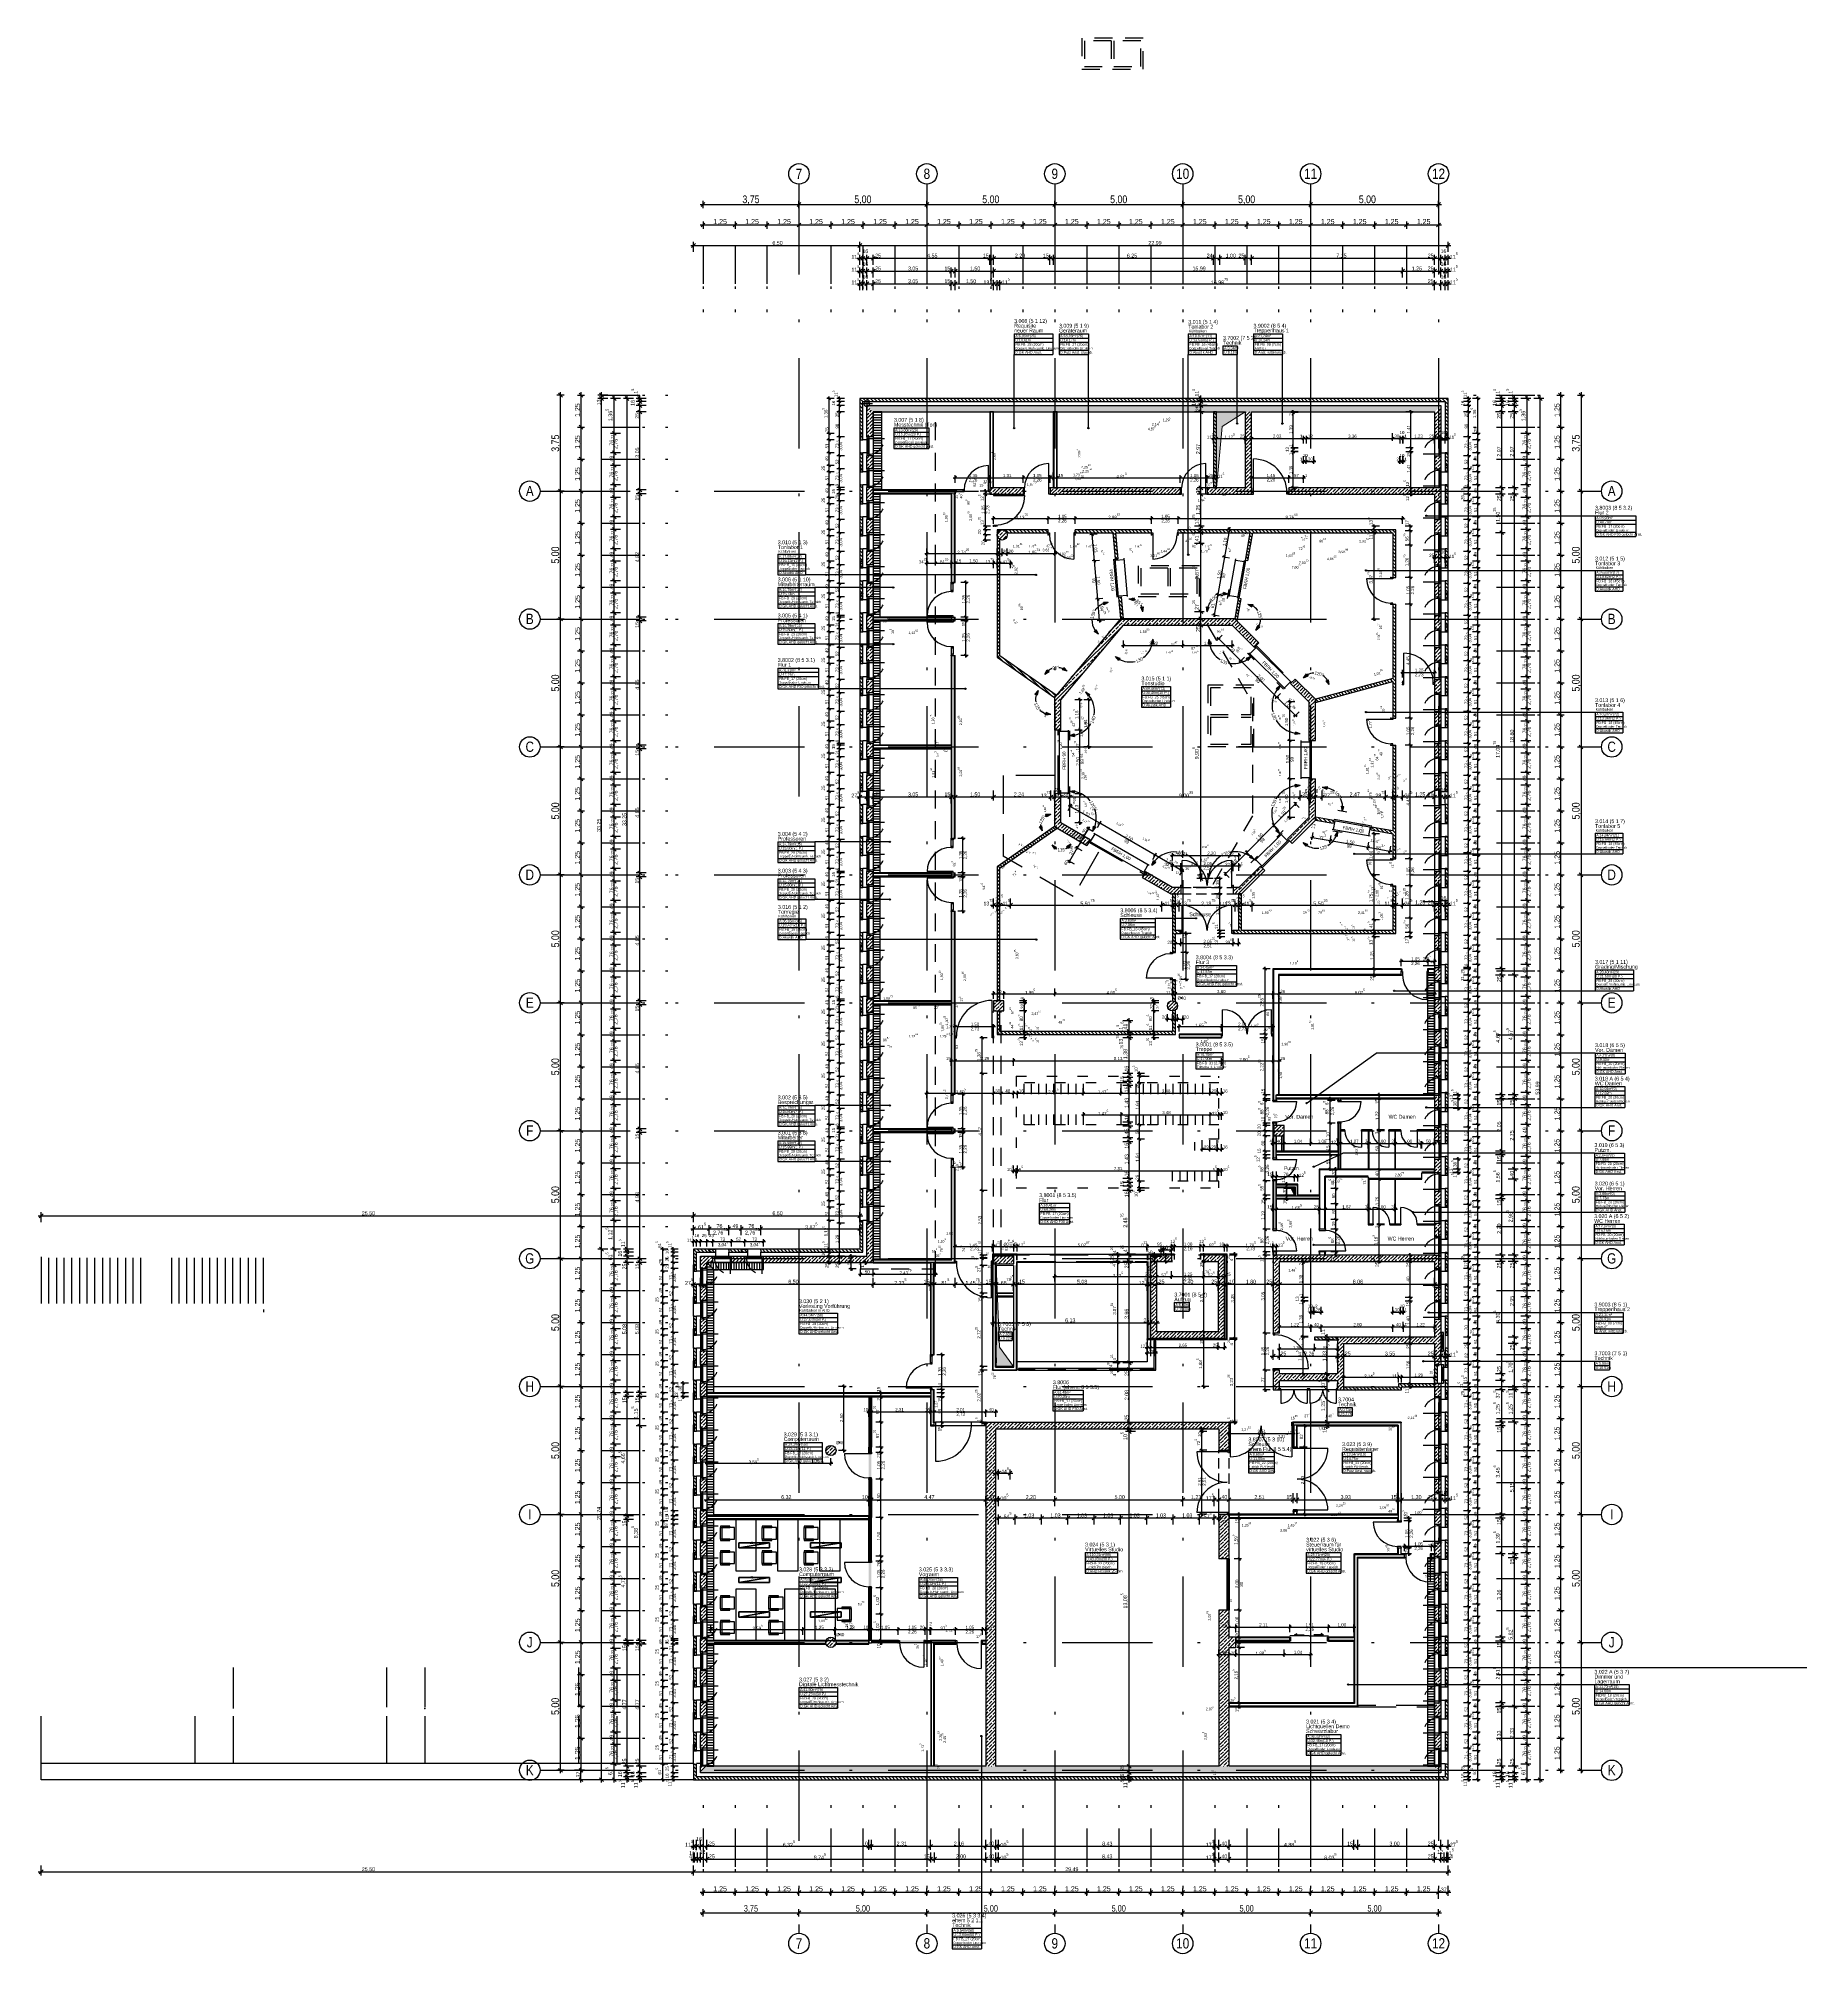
# Model space of a CAD drawing. Extents: x 0.1 to 69.2, y -3.1 to 71.7.
import ezdxf

# ---------------------------------------------------------------- set-up
doc = ezdxf.new("R2010")
doc.units = 0
doc.header["$MEASUREMENT"] = 0
for name, pattern in [('Achse', [0.0023, 0, -0.0008, 0.0015, 0]), ('Punktlinie_ eng', [0.001764, 0, -0.001764]), ('Strichlinie oben', [0.0012, 0.0007, -0.0005]), ('Strichlinie unten', [0.0012, 0.0004, -0.0008]), ('Strichlinie_ kurz', [0.0023, 0.0015, -0.0008]), ('Strichlinie_ sehr kurz', [0.0006, 0.0004, -0.0002]), ('Strichpunktlinie', [0.006703, 0.003528, -0.001764, 0, -0.001411])]:
    doc.linetypes.add(name, pattern=pattern)
for name, color, linetype in [('A0 Einfügepunkt', 7, 'Continuous'), ('A11 Achsen-Bem.A', 7, 'Continuous'), ('A11 Achsen.A', 7, 'Continuous'), ('A12 Achsen1-Bem.A', 7, 'Continuous'), ('A12 Achsen1.A', 7, 'Continuous'), ('A22 Stütze.TK', 7, 'Continuous'), ('A27 Unterzug.TK', 7, 'Continuous'), ('A33 Beton Ansicht.TK', 7, 'Continuous'), ('A33 Beton Schnitt.TK', 7, 'Continuous'), ('A33 Beton Schraffur.TK', 7, 'Continuous'), ('A33 Beton uns oben.TK', 7, 'Continuous'), ('A33 Beton uns unten.TK', 7, 'Continuous'), ('A35 Mauer Schnitt.TK', 7, 'Continuous'), ('A35 Mauer Schnitt_Versatzstein.TK', 7, 'Continuous'), ('A43 Glaswand.NK', 7, 'Continuous'), ('A43 Leichte Trennwand.NK', 7, 'Continuous'), ('A48 Fenster.TU', 7, 'Continuous'), ('A54 Heizung Konvektoren.HT', 7, 'Continuous'), ('A71 Bem100.TX', 7, 'Continuous'), ('A74 Raumstempel.TX', 7, 'Continuous'), ('Möbel Computerraum', 7, 'Continuous'), ('rexp_Leuchten', 7, 'Continuous'), ('rexp_Leuchten_3d', 7, 'Continuous'), ('rexp_Leuchten_Besch', 7, 'Continuous')]:
    doc.layers.add(name, color=color, linetype=linetype)
doc.layers.get('rexp_Leuchten').off()
doc.styles.add('ERSTELLTER_STIL_1', font='ARIALN.TTF')
doc.styles.get("Standard").update_dxf_attribs({"font": 'txt', "bigfont": 'BIGFONT.SHX'})
pattern_1 = [(0, (-18.97232, -5.88776), (0, 0.1), [])]
pattern_2 = [(135, (-18.97232, -5.88776), (0.07071068, 0.07071068), [])]
pattern_3 = [(45, (-18.97232, -5.88776), (-0.14142136, 0.14142136), []), (45, (-19.04303, -5.81705), (-0.14142136, 0.14142136), [0.15, -0.05])]

# ---------------------------------------------------------------- blocks, each defined once
blk = doc.blocks.new('rexp_lib_72')
at = {"layer": 'rexp_Leuchten_Besch', "flags": 8}
blk.add_attdef('Label', (0.05, 0.05), '', height=0.1, dxfattribs=at)

msp = doc.modelspace()

# ---------------------------------------------------------------- hatches: boundary and pattern name
at = {"layer": 'A22 Stütze.TK', "linetype": 'Continuous', "ltscale": 1000}
h = msp.add_hatch(dxfattribs=at)
h.set_pattern_fill('BETON__STAHLBETON_0003', color=256, scale=100, style=0, pattern_type=2)
h.set_pattern_definition(pattern_3)
h.paths.add_polyline_path([(37.754, 52.117, 0.414214), (37.954, 52.317, 0.414214), (37.754, 52.517, 0.414214), (37.554, 52.317, 0.414214)], flags=0)
h = msp.add_hatch(dxfattribs=at)
h.set_pattern_fill('BETON__STAHLBETON_0003', color=256, scale=100, style=0, pattern_type=2)
h.set_pattern_definition(pattern_3)
h.paths.add_polyline_path([(37.417, 33.709), (37.817, 33.709), (37.817, 34.109), (37.417, 34.109)], flags=0)
h = msp.add_hatch(dxfattribs=at)
h.set_pattern_fill('BETON__STAHLBETON_0003', color=256, scale=100, style=0, pattern_type=2)
h.set_pattern_definition(pattern_3)
h.paths.add_polyline_path([(44.412, 33.709, 0.414214), (44.612, 33.909, 0.414214), (44.412, 34.109, 0.414214), (44.212, 33.909, 0.414214)], flags=0)
h = msp.add_hatch(dxfattribs=at)
h.set_pattern_fill('BETON__STAHLBETON_0003', color=256, scale=100, style=0, pattern_type=2)
h.set_pattern_definition(pattern_3)
h.paths.add_polyline_path([(48.372, 28.829), (48.772, 28.829), (48.772, 29.229), (48.372, 29.229)], flags=0)
h = msp.add_hatch(dxfattribs=at)
h.set_pattern_fill('BETON__STAHLBETON_0003', color=256, scale=100, style=0, pattern_type=2)
h.set_pattern_definition(pattern_3)
h.paths.add_polyline_path([(31.062, 16.329, 0.414214), (31.262, 16.529, 0.414214), (31.062, 16.729, 0.414214), (30.862, 16.529, 0.414214)], flags=0)
h = msp.add_hatch(dxfattribs=at)
h.set_pattern_fill('BETON__STAHLBETON_0003', color=256, scale=100, style=0, pattern_type=2)
h.set_pattern_definition(pattern_3)
h.paths.add_polyline_path([(31.062, 8.829, 0.414214), (31.262, 9.029, 0.414214), (31.062, 9.229, 0.414214), (30.862, 9.029, 0.414214)], flags=0)
at = {"layer": 'A33 Beton Schnitt.TK', "linetype": 'Continuous', "ltscale": 1000}
h = msp.add_hatch(dxfattribs=at)
h.set_pattern_fill('BETON__STAHLBETON_0003', color=256, scale=100, style=0, pattern_type=2)
h.set_pattern_definition(pattern_3)
h.paths.add_polyline_path([(32.467, 57.374), (32.467, 56.144), (32.547, 56.144), (32.717, 56.144), (32.717, 57.124)], flags=0)
h = msp.add_hatch(dxfattribs=at)
h.set_pattern_fill('BETON__STAHLBETON_0003', color=256, scale=100, style=0, pattern_type=2)
h.set_pattern_definition(pattern_3)
h.paths.add_polyline_path([(32.717, 57.124), (54.657, 57.124), (54.907, 57.374), (32.467, 57.374)], flags=0)
h = msp.add_hatch(dxfattribs=at)
h.set_pattern_fill('BETON__STAHLBETON_0003', color=256, scale=100, style=0, pattern_type=2)
h.set_pattern_definition(pattern_3)
h.paths.add_polyline_path([(47.507, 53.904), (47.507, 57.124), (47.257, 57.124), (47.257, 53.904)], flags=0)
h = msp.add_hatch(dxfattribs=at)
h.set_pattern_fill('BETON__STAHLBETON_0003', color=256, scale=100, style=0, pattern_type=2)
h.set_pattern_definition(pattern_3)
h.paths.add_polyline_path([(54.657, 56.144), (54.827, 56.144), (54.907, 56.144), (54.907, 57.374), (54.657, 57.124)], flags=0)
h = msp.add_hatch(dxfattribs=at)
h.set_pattern_fill('BETON__STAHLBETON_0003', color=256, scale=100, style=0, pattern_type=2)
h.set_pattern_definition(pattern_3)
h.paths.add_polyline_path([(32.547, 55.414), (32.467, 55.414), (32.467, 54.894), (32.547, 54.894), (32.717, 54.894), (32.717, 55.414)], flags=0)
h = msp.add_hatch(dxfattribs=at)
h.set_pattern_fill('BETON__STAHLBETON_0003', color=256, scale=100, style=0, pattern_type=2)
h.set_pattern_definition(pattern_3)
h.paths.add_polyline_path([(54.657, 54.894), (54.827, 54.894), (54.907, 54.894), (54.907, 55.414), (54.827, 55.414), (54.657, 55.414)], flags=0)
h = msp.add_hatch(dxfattribs=at)
h.set_pattern_fill('BETON__STAHLBETON_0003', color=256, scale=100, style=0, pattern_type=2)
h.set_pattern_definition(pattern_3)
h.paths.add_polyline_path([(32.467, 54.164), (32.467, 53.644), (32.547, 53.644), (32.717, 53.644), (32.717, 54.164), (32.547, 54.164)], flags=0)
h = msp.add_hatch(dxfattribs=at)
h.set_pattern_fill('BETON__STAHLBETON_0003', color=256, scale=100, style=0, pattern_type=2)
h.set_pattern_definition(pattern_3)
h.paths.add_polyline_path([(37.267, 54.154), (37.267, 53.904), (38.577, 53.904), (38.577, 54.154)], flags=0)
h = msp.add_hatch(dxfattribs=at)
h.set_pattern_fill('BETON__STAHLBETON_0003', color=256, scale=100, style=0, pattern_type=2)
h.set_pattern_definition(pattern_3)
h.paths.add_polyline_path([(44.717, 54.154), (39.627, 54.154), (39.627, 53.904), (44.717, 53.904)], flags=0)
h = msp.add_hatch(dxfattribs=at)
h.set_pattern_fill('BETON__STAHLBETON_0003', color=256, scale=100, style=0, pattern_type=2)
h.set_pattern_definition(pattern_3)
h.paths.add_polyline_path([(47.257, 54.154), (45.767, 54.154), (45.767, 53.904), (47.257, 53.904)], flags=0)
h = msp.add_hatch(dxfattribs=at)
h.set_pattern_fill('BETON__STAHLBETON_0003', color=256, scale=100, style=0, pattern_type=2)
h.set_pattern_definition(pattern_3)
h.paths.add_polyline_path([(48.957, 53.974), (48.957, 53.904), (54.657, 53.904), (54.657, 54.154), (48.957, 54.154)], flags=0)
h = msp.add_hatch(dxfattribs=at)
h.set_pattern_fill('BETON__STAHLBETON_0003', color=256, scale=100, style=0, pattern_type=2)
h.set_pattern_definition(pattern_3)
h.paths.add_polyline_path([(54.657, 53.644), (54.827, 53.644), (54.907, 53.644), (54.907, 54.164), (54.827, 54.164), (54.657, 54.164)], flags=0)
h = msp.add_hatch(dxfattribs=at)
h.set_pattern_fill('BETON__STAHLBETON_0003', color=256, scale=100, style=0, pattern_type=2)
h.set_pattern_definition(pattern_3)
h.paths.add_polyline_path([(32.467, 52.914), (32.467, 52.394), (32.547, 52.394), (32.717, 52.394), (32.717, 52.914), (32.547, 52.914)], flags=0)
h = msp.add_hatch(dxfattribs=at)
h.set_pattern_fill('BETON__STAHLBETON_0003', color=256, scale=100, style=0, pattern_type=2)
h.set_pattern_definition(pattern_3)
h.paths.add_polyline_path([(54.657, 52.394), (54.827, 52.394), (54.907, 52.394), (54.907, 52.914), (54.827, 52.914), (54.657, 52.914)], flags=0)
h = msp.add_hatch(dxfattribs=at)
h.set_pattern_fill('BETON__STAHLBETON_0003', color=256, scale=100, style=0, pattern_type=2)
h.set_pattern_definition(pattern_3)
h.paths.add_polyline_path([(32.467, 51.664), (32.467, 51.144), (32.547, 51.144), (32.717, 51.144), (32.717, 51.664), (32.547, 51.664)], flags=0)
h = msp.add_hatch(dxfattribs=at)
h.set_pattern_fill('BETON__STAHLBETON_0003', color=256, scale=100, style=0, pattern_type=2)
h.set_pattern_definition(pattern_3)
h.paths.add_polyline_path([(54.657, 51.144), (54.827, 51.144), (54.907, 51.144), (54.907, 51.664), (54.827, 51.664), (54.657, 51.664)], flags=0)
h = msp.add_hatch(dxfattribs=at)
h.set_pattern_fill('BETON__STAHLBETON_0003', color=256, scale=100, style=0, pattern_type=2)
h.set_pattern_definition(pattern_3)
h.paths.add_polyline_path([(32.467, 50.414), (32.467, 49.894), (32.547, 49.894), (32.717, 49.894), (32.717, 50.414), (32.547, 50.414)], flags=0)
h = msp.add_hatch(dxfattribs=at)
h.set_pattern_fill('BETON__STAHLBETON_0003', color=256, scale=100, style=0, pattern_type=2)
h.set_pattern_definition(pattern_3)
h.paths.add_polyline_path([(54.657, 49.894), (54.827, 49.894), (54.907, 49.894), (54.907, 50.414), (54.827, 50.414), (54.657, 50.414)], flags=0)
h = msp.add_hatch(dxfattribs=at)
h.set_pattern_fill('BETON__STAHLBETON_0003', color=256, scale=100, style=0, pattern_type=2)
h.set_pattern_definition(pattern_3)
h.paths.add_polyline_path([(32.467, 48.644), (32.547, 48.644), (32.717, 48.644), (32.717, 49.164), (32.547, 49.164), (32.467, 49.164)], flags=0)
h = msp.add_hatch(dxfattribs=at)
h.set_pattern_fill('BETON__STAHLBETON_0003', color=256, scale=100, style=0, pattern_type=2)
h.set_pattern_definition(pattern_3)
h.paths.add_polyline_path([(40.044, 45.875), (42.492, 48.792), (42.375, 49.042), (39.794, 45.966)], flags=0)
h = msp.add_hatch(dxfattribs=at)
h.set_pattern_fill('BETON__STAHLBETON_0003', color=256, scale=100, style=0, pattern_type=2)
h.set_pattern_definition(pattern_3)
h.paths.add_polyline_path([(42.492, 48.792), (46.742, 48.792), (46.845, 49.042), (42.375, 49.042)], flags=0)
h = msp.add_hatch(dxfattribs=at)
h.set_pattern_fill('BETON__STAHLBETON_0003', color=256, scale=100, style=0, pattern_type=2)
h.set_pattern_definition(pattern_3)
h.paths.add_polyline_path([(47.612, 47.922), (47.789, 48.098), (46.845, 49.042), (46.742, 48.792)], flags=0)
h = msp.add_hatch(dxfattribs=at)
h.set_pattern_fill('BETON__STAHLBETON_0003', color=256, scale=100, style=0, pattern_type=2)
h.set_pattern_definition(pattern_3)
h.paths.add_polyline_path([(54.657, 48.644), (54.827, 48.644), (54.907, 48.644), (54.907, 49.164), (54.827, 49.164), (54.657, 49.164)], flags=0)
h = msp.add_hatch(dxfattribs=at)
h.set_pattern_fill('BETON__STAHLBETON_0003', color=256, scale=100, style=0, pattern_type=2)
h.set_pattern_definition(pattern_3)
h.paths.add_polyline_path([(32.467, 47.914), (32.467, 47.394), (32.547, 47.394), (32.717, 47.394), (32.717, 47.914), (32.547, 47.914)], flags=0)
h = msp.add_hatch(dxfattribs=at)
h.set_pattern_fill('BETON__STAHLBETON_0003', color=256, scale=100, style=0, pattern_type=2)
h.set_pattern_definition(pattern_3)
h.paths.add_polyline_path([(54.657, 47.394), (54.827, 47.394), (54.907, 47.394), (54.907, 47.914), (54.827, 47.914), (54.657, 47.914)], flags=0)
h = msp.add_hatch(dxfattribs=at)
h.set_pattern_fill('BETON__STAHLBETON_0003', color=256, scale=100, style=0, pattern_type=2)
h.set_pattern_definition(pattern_3)
h.paths.add_polyline_path([(32.467, 46.664), (32.467, 46.144), (32.547, 46.144), (32.717, 46.144), (32.717, 46.664), (32.547, 46.664)], flags=0)
h = msp.add_hatch(dxfattribs=at)
h.set_pattern_fill('BETON__STAHLBETON_0003', color=256, scale=100, style=0, pattern_type=2)
h.set_pattern_definition(pattern_3)
h.paths.add_polyline_path([(49.747, 45.787), (49.997, 45.891), (49.203, 46.684), (49.026, 46.507)], flags=0)
h = msp.add_hatch(dxfattribs=at)
h.set_pattern_fill('BETON__STAHLBETON_0003', color=256, scale=100, style=0, pattern_type=2)
h.set_pattern_definition(pattern_3)
h.paths.add_polyline_path([(54.657, 46.144), (54.827, 46.144), (54.907, 46.144), (54.907, 46.664), (54.827, 46.664), (54.657, 46.664)], flags=0)
h = msp.add_hatch(dxfattribs=at)
h.set_pattern_fill('BETON__STAHLBETON_0003', color=256, scale=100, style=0, pattern_type=2)
h.set_pattern_definition(pattern_3)
h.paths.add_polyline_path([(40.044, 45.875), (39.794, 45.966), (39.794, 44.69), (40.044, 44.69)], flags=0)
h = msp.add_hatch(dxfattribs=at)
h.set_pattern_fill('BETON__STAHLBETON_0003', color=256, scale=100, style=0, pattern_type=2)
h.set_pattern_definition(pattern_3)
h.paths.add_polyline_path([(49.747, 44.279), (49.997, 44.279), (49.997, 45.891), (49.747, 45.787)], flags=0)
h = msp.add_hatch(dxfattribs=at)
h.set_pattern_fill('BETON__STAHLBETON_0003', color=256, scale=100, style=0, pattern_type=2)
h.set_pattern_definition(pattern_3)
h.paths.add_polyline_path([(32.467, 45.414), (32.467, 44.894), (32.547, 44.894), (32.717, 44.894), (32.717, 45.414), (32.547, 45.414)], flags=0)
h = msp.add_hatch(dxfattribs=at)
h.set_pattern_fill('BETON__STAHLBETON_0003', color=256, scale=100, style=0, pattern_type=2)
h.set_pattern_definition(pattern_3)
h.paths.add_polyline_path([(54.657, 44.894), (54.827, 44.894), (54.907, 44.894), (54.907, 45.414), (54.827, 45.414), (54.657, 45.414)], flags=0)
h = msp.add_hatch(dxfattribs=at)
h.set_pattern_fill('BETON__STAHLBETON_0003', color=256, scale=100, style=0, pattern_type=2)
h.set_pattern_definition(pattern_3)
h.paths.add_polyline_path([(32.467, 44.164), (32.467, 43.644), (32.547, 43.644), (32.717, 43.644), (32.717, 44.164), (32.547, 44.164)], flags=0)
h = msp.add_hatch(dxfattribs=at)
h.set_pattern_fill('BETON__STAHLBETON_0003', color=256, scale=100, style=0, pattern_type=2)
h.set_pattern_definition(pattern_3)
h.paths.add_polyline_path([(54.657, 43.644), (54.827, 43.644), (54.907, 43.644), (54.907, 44.164), (54.827, 44.164), (54.657, 44.164)], flags=0)
h = msp.add_hatch(dxfattribs=at)
h.set_pattern_fill('BETON__STAHLBETON_0003', color=256, scale=100, style=0, pattern_type=2)
h.set_pattern_definition(pattern_3)
h.paths.add_polyline_path([(32.467, 42.914), (32.467, 42.394), (32.547, 42.394), (32.717, 42.394), (32.717, 42.914), (32.547, 42.914)], flags=0)
h = msp.add_hatch(dxfattribs=at)
h.set_pattern_fill('BETON__STAHLBETON_0003', color=256, scale=100, style=0, pattern_type=2)
h.set_pattern_definition(pattern_3)
h.paths.add_polyline_path([(49.747, 41.272), (49.997, 41.168), (49.997, 42.779), (49.747, 42.779)], flags=0)
h = msp.add_hatch(dxfattribs=at)
h.set_pattern_fill('BETON__STAHLBETON_0003', color=256, scale=100, style=0, pattern_type=2)
h.set_pattern_definition(pattern_3)
h.paths.add_polyline_path([(54.657, 42.394), (54.827, 42.394), (54.907, 42.394), (54.907, 42.914), (54.827, 42.914), (54.657, 42.914)], flags=0)
h = msp.add_hatch(dxfattribs=at)
h.set_pattern_fill('BETON__STAHLBETON_0003', color=256, scale=100, style=0, pattern_type=2)
h.set_pattern_definition(pattern_3)
h.paths.add_polyline_path([(40.044, 42.19), (39.794, 42.19), (39.794, 40.914), (40.044, 41.059)], flags=0)
h = msp.add_hatch(dxfattribs=at)
h.set_pattern_fill('BETON__STAHLBETON_0003', color=256, scale=100, style=0, pattern_type=2)
h.set_pattern_definition(pattern_3)
h.paths.add_polyline_path([(32.467, 41.664), (32.467, 41.144), (32.547, 41.144), (32.717, 41.144), (32.717, 41.664), (32.547, 41.664)], flags=0)
h = msp.add_hatch(dxfattribs=at)
h.set_pattern_fill('BETON__STAHLBETON_0003', color=256, scale=100, style=0, pattern_type=2)
h.set_pattern_definition(pattern_3)
h.paths.add_polyline_path([(48.909, 40.435), (49.086, 40.258), (49.997, 41.168), (49.747, 41.272)], flags=0)
h = msp.add_hatch(dxfattribs=at)
h.set_pattern_fill('BETON__STAHLBETON_0003', color=256, scale=100, style=0, pattern_type=2)
h.set_pattern_definition(pattern_3)
h.paths.add_polyline_path([(54.657, 41.144), (54.827, 41.144), (54.907, 41.144), (54.907, 41.664), (54.827, 41.664), (54.657, 41.664)], flags=0)
h = msp.add_hatch(dxfattribs=at)
h.set_pattern_fill('BETON__STAHLBETON_0003', color=256, scale=100, style=0, pattern_type=2)
h.set_pattern_definition(pattern_3)
h.paths.add_polyline_path([(40.044, 41.059), (39.794, 40.914), (41.067, 40.179), (41.192, 40.396)], flags=0)
h = msp.add_hatch(dxfattribs=at)
h.set_pattern_fill('BETON__STAHLBETON_0003', color=256, scale=100, style=0, pattern_type=2)
h.set_pattern_definition(pattern_3)
h.paths.add_polyline_path([(32.467, 40.414), (32.467, 39.894), (32.547, 39.894), (32.717, 39.894), (32.717, 40.414), (32.547, 40.414)], flags=0)
h = msp.add_hatch(dxfattribs=at)
h.set_pattern_fill('BETON__STAHLBETON_0003', color=256, scale=100, style=0, pattern_type=2)
h.set_pattern_definition(pattern_3)
h.paths.add_polyline_path([(54.657, 39.894), (54.827, 39.894), (54.907, 39.894), (54.907, 40.414), (54.827, 40.414), (54.657, 40.414)], flags=0)
h = msp.add_hatch(dxfattribs=at)
h.set_pattern_fill('BETON__STAHLBETON_0003', color=256, scale=100, style=0, pattern_type=2)
h.set_pattern_definition(pattern_3)
h.paths.add_polyline_path([(32.467, 39.164), (32.467, 38.644), (32.547, 38.644), (32.717, 38.644), (32.717, 39.164), (32.547, 39.164)], flags=0)
h = msp.add_hatch(dxfattribs=at)
h.set_pattern_fill('BETON__STAHLBETON_0003', color=256, scale=100, style=0, pattern_type=2)
h.set_pattern_definition(pattern_3)
h.paths.add_polyline_path([(43.357, 39.146), (43.232, 38.929), (44.345, 38.287), (44.412, 38.537)], flags=0)
h = msp.add_hatch(dxfattribs=at)
h.set_pattern_fill('BETON__STAHLBETON_0003', color=256, scale=100, style=0, pattern_type=2)
h.set_pattern_definition(pattern_3)
h.paths.add_polyline_path([(47.012, 38.537), (47.115, 38.287), (48.026, 39.197), (47.849, 39.374)], flags=0)
h = msp.add_hatch(dxfattribs=at)
h.set_pattern_fill('BETON__STAHLBETON_0003', color=256, scale=100, style=0, pattern_type=2)
h.set_pattern_definition(pattern_3)
h.paths.add_polyline_path([(54.657, 38.644), (54.827, 38.644), (54.907, 38.644), (54.907, 39.164), (54.827, 39.164), (54.657, 39.164)], flags=0)
h = msp.add_hatch(dxfattribs=at)
h.set_pattern_fill('BETON__STAHLBETON_0003', color=256, scale=100, style=0, pattern_type=2)
h.set_pattern_definition(pattern_3)
h.paths.add_polyline_path([(44.345, 38.287), (44.738, 38.287), (44.738, 38.537), (44.412, 38.537)], flags=0)
h = msp.add_hatch(dxfattribs=at)
h.set_pattern_fill('BETON__STAHLBETON_0003', color=256, scale=100, style=0, pattern_type=2)
h.set_pattern_definition(pattern_3)
h.paths.add_polyline_path([(46.788, 38.537), (46.788, 38.287), (47.115, 38.287), (47.012, 38.537)], flags=0)
h = msp.add_hatch(dxfattribs=at)
h.set_pattern_fill('BETON__STAHLBETON_0003', color=256, scale=100, style=0, pattern_type=2)
h.set_pattern_definition(pattern_3)
h.paths.add_polyline_path([(32.547, 37.914), (32.467, 37.914), (32.467, 37.394), (32.547, 37.394), (32.717, 37.394), (32.717, 37.914)], flags=0)
h = msp.add_hatch(dxfattribs=at)
h.set_pattern_fill('BETON__STAHLBETON_0003', color=256, scale=100, style=0, pattern_type=2)
h.set_pattern_definition(pattern_3)
h.paths.add_polyline_path([(54.657, 37.394), (54.827, 37.394), (54.907, 37.394), (54.907, 37.914), (54.827, 37.914), (54.657, 37.914)], flags=0)
h = msp.add_hatch(dxfattribs=at)
h.set_pattern_fill('BETON__STAHLBETON_0003', color=256, scale=100, style=0, pattern_type=2)
h.set_pattern_definition(pattern_3)
h.paths.add_polyline_path([(32.467, 36.144), (32.547, 36.144), (32.717, 36.144), (32.717, 36.664), (32.547, 36.664), (32.467, 36.664)], flags=0)
h = msp.add_hatch(dxfattribs=at)
h.set_pattern_fill('BETON__STAHLBETON_0003', color=256, scale=100, style=0, pattern_type=2)
h.set_pattern_definition(pattern_3)
h.paths.add_polyline_path([(54.657, 36.144), (54.827, 36.144), (54.907, 36.144), (54.907, 36.664), (54.827, 36.664), (54.657, 36.664)], flags=0)
h = msp.add_hatch(dxfattribs=at)
h.set_pattern_fill('BETON__STAHLBETON_0003', color=256, scale=100, style=0, pattern_type=2)
h.set_pattern_definition(pattern_3)
h.paths.add_polyline_path([(32.467, 34.894), (32.547, 34.894), (32.717, 34.894), (32.717, 35.414), (32.547, 35.414), (32.467, 35.414)], flags=0)
h = msp.add_hatch(dxfattribs=at)
h.set_pattern_fill('BETON__STAHLBETON_0003', color=256, scale=100, style=0, pattern_type=2)
h.set_pattern_definition(pattern_3)
h.paths.add_polyline_path([(54.657, 34.894), (54.827, 34.894), (54.907, 34.894), (54.907, 35.414), (54.827, 35.414), (54.657, 35.414)], flags=0)
h = msp.add_hatch(dxfattribs=at)
h.set_pattern_fill('BETON__STAHLBETON_0003', color=256, scale=100, style=0, pattern_type=2)
h.set_pattern_definition(pattern_3)
h.paths.add_polyline_path([(32.467, 33.644), (32.547, 33.644), (32.717, 33.644), (32.717, 34.164), (32.547, 34.164), (32.467, 34.164)], flags=0)
h = msp.add_hatch(dxfattribs=at)
h.set_pattern_fill('BETON__STAHLBETON_0003', color=256, scale=100, style=0, pattern_type=2)
h.set_pattern_definition(pattern_3)
h.paths.add_polyline_path([(54.657, 33.644), (54.827, 33.644), (54.907, 33.644), (54.907, 34.164), (54.827, 34.164), (54.657, 34.164)], flags=0)
h = msp.add_hatch(dxfattribs=at)
h.set_pattern_fill('BETON__STAHLBETON_0003', color=256, scale=100, style=0, pattern_type=2)
h.set_pattern_definition(pattern_3)
h.paths.add_polyline_path([(32.467, 32.394), (32.547, 32.394), (32.717, 32.394), (32.717, 32.914), (32.547, 32.914), (32.467, 32.914)], flags=0)
h = msp.add_hatch(dxfattribs=at)
h.set_pattern_fill('BETON__STAHLBETON_0003', color=256, scale=100, style=0, pattern_type=2)
h.set_pattern_definition(pattern_3)
h.paths.add_polyline_path([(54.657, 32.394), (54.827, 32.394), (54.907, 32.394), (54.907, 32.914), (54.827, 32.914), (54.657, 32.914)], flags=0)
h = msp.add_hatch(dxfattribs=at)
h.set_pattern_fill('BETON__STAHLBETON_0003', color=256, scale=100, style=0, pattern_type=2)
h.set_pattern_definition(pattern_3)
h.paths.add_polyline_path([(32.547, 31.664), (32.467, 31.664), (32.467, 31.144), (32.547, 31.144), (32.717, 31.144), (32.717, 31.664)], flags=0)
h = msp.add_hatch(dxfattribs=at)
h.set_pattern_fill('BETON__STAHLBETON_0003', color=256, scale=100, style=0, pattern_type=2)
h.set_pattern_definition(pattern_3)
h.paths.add_polyline_path([(54.657, 31.144), (54.827, 31.144), (54.907, 31.144), (54.907, 31.664), (54.827, 31.664), (54.657, 31.664)], flags=0)
h = msp.add_hatch(dxfattribs=at)
h.set_pattern_fill('BETON__STAHLBETON_0003', color=256, scale=100, style=0, pattern_type=2)
h.set_pattern_definition(pattern_3)
h.paths.add_polyline_path([(32.467, 29.894), (32.547, 29.894), (32.717, 29.894), (32.717, 30.414), (32.547, 30.414), (32.467, 30.414)], flags=0)
h = msp.add_hatch(dxfattribs=at)
h.set_pattern_fill('BETON__STAHLBETON_0003', color=256, scale=100, style=0, pattern_type=2)
h.set_pattern_definition(pattern_3)
h.paths.add_polyline_path([(54.657, 29.894), (54.827, 29.894), (54.907, 29.894), (54.907, 30.414), (54.827, 30.414), (54.657, 30.414)], flags=0)
h = msp.add_hatch(dxfattribs=at)
h.set_pattern_fill('BETON__STAHLBETON_0003', color=256, scale=100, style=0, pattern_type=2)
h.set_pattern_definition(pattern_3)
h.paths.add_polyline_path([(32.467, 28.644), (32.547, 28.644), (32.717, 28.644), (32.717, 29.164), (32.547, 29.164), (32.467, 29.164)], flags=0)
h = msp.add_hatch(dxfattribs=at)
h.set_pattern_fill('BETON__STAHLBETON_0003', color=256, scale=100, style=0, pattern_type=2)
h.set_pattern_definition(pattern_3)
h.paths.add_polyline_path([(54.657, 28.644), (54.827, 28.644), (54.907, 28.644), (54.907, 29.164), (54.827, 29.164), (54.657, 29.164)], flags=0)
h = msp.add_hatch(dxfattribs=at)
h.set_pattern_fill('BETON__STAHLBETON_0003', color=256, scale=100, style=0, pattern_type=2)
h.set_pattern_definition(pattern_3)
h.paths.add_polyline_path([(32.467, 27.394), (32.547, 27.394), (32.717, 27.394), (32.717, 27.914), (32.547, 27.914), (32.467, 27.914)], flags=0)
h = msp.add_hatch(dxfattribs=at)
h.set_pattern_fill('BETON__STAHLBETON_0003', color=256, scale=100, style=0, pattern_type=2)
h.set_pattern_definition(pattern_3)
h.paths.add_polyline_path([(54.657, 27.394), (54.827, 27.394), (54.907, 27.394), (54.907, 27.914), (54.827, 27.914), (54.657, 27.914)], flags=0)
h = msp.add_hatch(dxfattribs=at)
h.set_pattern_fill('BETON__STAHLBETON_0003', color=256, scale=100, style=0, pattern_type=2)
h.set_pattern_definition(pattern_3)
h.paths.add_polyline_path([(32.467, 26.144), (32.547, 26.144), (32.717, 26.144), (32.717, 26.664), (32.547, 26.664), (32.467, 26.664)], flags=0)
h = msp.add_hatch(dxfattribs=at)
h.set_pattern_fill('BETON__STAHLBETON_0003', color=256, scale=100, style=0, pattern_type=2)
h.set_pattern_definition(pattern_3)
h.paths.add_polyline_path([(54.657, 26.144), (54.827, 26.144), (54.907, 26.144), (54.907, 26.664), (54.827, 26.664), (54.657, 26.664)], flags=0)
h = msp.add_hatch(dxfattribs=at)
h.set_pattern_fill('BETON__STAHLBETON_0003', color=256, scale=100, style=0, pattern_type=2)
h.set_pattern_definition(pattern_3)
h.paths.add_polyline_path([(32.467, 24.124), (32.717, 23.874), (32.717, 25.414), (32.547, 25.414), (32.467, 25.414)], flags=0)
h = msp.add_hatch(dxfattribs=at)
h.set_pattern_fill('BETON__STAHLBETON_0003', color=256, scale=100, style=0, pattern_type=2)
h.set_pattern_definition(pattern_3)
h.paths.add_polyline_path([(54.657, 24.894), (54.827, 24.894), (54.907, 24.894), (54.907, 25.414), (54.827, 25.414), (54.657, 25.414)], flags=0)
h = msp.add_hatch(dxfattribs=at)
h.set_pattern_fill('BETON__STAHLBETON_0003', color=256, scale=100, style=0, pattern_type=2)
h.set_pattern_definition(pattern_3)
h.paths.add_polyline_path([(25.967, 24.124), (25.967, 23.644), (26.047, 23.644), (26.217, 23.644), (26.217, 23.874)], flags=0)
h = msp.add_hatch(dxfattribs=at)
h.set_pattern_fill('BETON__STAHLBETON_0003', color=256, scale=100, style=0, pattern_type=2)
h.set_pattern_definition(pattern_3)
h.paths.add_polyline_path([(25.967, 24.124), (26.217, 23.874), (26.447, 23.874), (26.447, 24.044), (26.447, 24.124)], flags=0)
h = msp.add_hatch(dxfattribs=at)
h.set_pattern_fill('BETON__STAHLBETON_0003', color=256, scale=100, style=0, pattern_type=2)
h.set_pattern_definition(pattern_3)
h.paths.add_polyline_path([(27.177, 24.124), (27.177, 24.044), (27.177, 23.874), (27.697, 23.874), (27.697, 24.044), (27.697, 24.124)], flags=0)
h = msp.add_hatch(dxfattribs=at)
h.set_pattern_fill('BETON__STAHLBETON_0003', color=256, scale=100, style=0, pattern_type=2)
h.set_pattern_definition(pattern_3)
h.paths.add_polyline_path([(28.427, 24.124), (28.427, 24.044), (28.427, 23.874), (32.717, 23.874), (32.467, 24.124)], flags=0)
h = msp.add_hatch(dxfattribs=at)
h.set_pattern_fill('BETON__STAHLBETON_0003', color=256, scale=100, style=0, pattern_type=2)
h.set_pattern_definition(pattern_3)
h.paths.add_polyline_path([(38.217, 24.124), (37.417, 24.124), (37.417, 23.824), (38.217, 23.824)], flags=0)
h = msp.add_hatch(dxfattribs=at)
h.set_pattern_fill('BETON__STAHLBETON_0003', color=256, scale=100, style=0, pattern_type=2)
h.set_pattern_definition(pattern_3)
h.paths.add_polyline_path([(44.372, 23.914), (44.372, 24.164), (43.547, 24.164), (43.797, 23.914)], flags=0)
h = msp.add_hatch(dxfattribs=at)
h.set_pattern_fill('BETON__STAHLBETON_0003', color=256, scale=100, style=0, pattern_type=2)
h.set_pattern_definition(pattern_3)
h.paths.add_polyline_path([(43.547, 24.164), (43.547, 21.164), (43.797, 21.164), (43.797, 23.914)], flags=0)
h = msp.add_hatch(dxfattribs=at)
h.set_pattern_fill('BETON__STAHLBETON_0003', color=256, scale=100, style=0, pattern_type=2)
h.set_pattern_definition(pattern_3)
h.paths.add_polyline_path([(46.197, 23.914), (46.447, 24.164), (45.622, 24.164), (45.622, 23.914)], flags=0)
h = msp.add_hatch(dxfattribs=at)
h.set_pattern_fill('BETON__STAHLBETON_0003', color=256, scale=100, style=0, pattern_type=2)
h.set_pattern_definition(pattern_3)
h.paths.add_polyline_path([(46.197, 23.914), (46.197, 21.164), (46.447, 20.914), (46.447, 24.164)], flags=0)
h = msp.add_hatch(dxfattribs=at)
h.set_pattern_fill('BETON__STAHLBETON_0003', color=256, scale=100, style=0, pattern_type=2)
h.set_pattern_definition(pattern_3)
h.paths.add_polyline_path([(48.597, 23.914), (48.347, 24.164), (48.347, 21.114), (48.417, 21.114), (48.597, 21.114)], flags=0)
h = msp.add_hatch(dxfattribs=at)
h.set_pattern_fill('BETON__STAHLBETON_0003', color=256, scale=100, style=0, pattern_type=2)
h.set_pattern_definition(pattern_3)
h.paths.add_polyline_path([(48.597, 23.914), (54.657, 23.914), (54.657, 24.164), (48.347, 24.164)], flags=0)
h = msp.add_hatch(dxfattribs=at)
h.set_pattern_fill('BETON__STAHLBETON_0003', color=256, scale=100, style=0, pattern_type=2)
h.set_pattern_definition(pattern_3)
h.paths.add_polyline_path([(54.657, 23.644), (54.827, 23.644), (54.907, 23.644), (54.907, 24.164), (54.827, 24.164), (54.657, 24.164)], flags=0)
h = msp.add_hatch(dxfattribs=at)
h.set_pattern_fill('BETON__STAHLBETON_0003', color=256, scale=100, style=0, pattern_type=2)
h.set_pattern_definition(pattern_3)
h.paths.add_polyline_path([(25.967, 22.394), (26.047, 22.394), (26.217, 22.394), (26.217, 22.914), (26.047, 22.914), (25.967, 22.914)], flags=0)
h = msp.add_hatch(dxfattribs=at)
h.set_pattern_fill('BETON__STAHLBETON_0003', color=256, scale=100, style=0, pattern_type=2)
h.set_pattern_definition(pattern_3)
h.paths.add_polyline_path([(54.657, 22.394), (54.827, 22.394), (54.907, 22.394), (54.907, 22.914), (54.827, 22.914), (54.657, 22.914)], flags=0)
h = msp.add_hatch(dxfattribs=at)
h.set_pattern_fill('BETON__STAHLBETON_0003', color=256, scale=100, style=0, pattern_type=2)
h.set_pattern_definition(pattern_3)
h.paths.add_polyline_path([(25.967, 21.144), (26.047, 21.144), (26.217, 21.144), (26.217, 21.664), (26.047, 21.664), (25.967, 21.664)], flags=0)
h = msp.add_hatch(dxfattribs=at)
h.set_pattern_fill('BETON__STAHLBETON_0003', color=256, scale=100, style=0, pattern_type=2)
h.set_pattern_definition(pattern_3)
h.paths.add_polyline_path([(46.197, 21.164), (43.547, 21.164), (43.547, 20.914), (46.447, 20.914)], flags=0)
h = msp.add_hatch(dxfattribs=at)
h.set_pattern_fill('BETON__STAHLBETON_0003', color=256, scale=100, style=0, pattern_type=2)
h.set_pattern_definition(pattern_3)
h.paths.add_polyline_path([(51.107, 20.714), (54.657, 20.714), (54.657, 20.964), (50.857, 20.964)], flags=0)
h = msp.add_hatch(dxfattribs=at)
h.set_pattern_fill('BETON__STAHLBETON_0003', color=256, scale=100, style=0, pattern_type=2)
h.set_pattern_definition(pattern_3)
h.paths.add_polyline_path([(50.857, 20.964), (50.857, 19.144), (51.107, 18.894), (51.107, 20.714)], flags=0)
h = msp.add_hatch(dxfattribs=at)
h.set_pattern_fill('BETON__STAHLBETON_0003', color=256, scale=100, style=0, pattern_type=2)
h.set_pattern_definition(pattern_3)
h.paths.add_polyline_path([(54.657, 21.664), (54.657, 19.894), (54.907, 19.894), (54.907, 21.664), (54.827, 21.664)], flags=0)
h = msp.add_hatch(dxfattribs=at)
h.set_pattern_fill('BETON__STAHLBETON_0003', color=256, scale=100, style=0, pattern_type=2)
h.set_pattern_definition(pattern_3)
h.paths.add_polyline_path([(25.967, 19.894), (26.047, 19.894), (26.217, 19.894), (26.217, 20.414), (26.047, 20.414), (25.967, 20.414)], flags=0)
h = msp.add_hatch(dxfattribs=at)
h.set_pattern_fill('BETON__STAHLBETON_0003', color=256, scale=100, style=0, pattern_type=2)
h.set_pattern_definition(pattern_3)
h.paths.add_polyline_path([(48.347, 18.894), (48.597, 19.144), (48.597, 19.664), (48.417, 19.664), (48.347, 19.664)], flags=0)
h = msp.add_hatch(dxfattribs=at)
h.set_pattern_fill('BETON__STAHLBETON_0003', color=256, scale=100, style=0, pattern_type=2)
h.set_pattern_definition(pattern_3)
h.paths.add_polyline_path([(48.597, 19.269), (50.857, 19.269), (50.857, 19.519), (48.597, 19.519)], flags=0)
h = msp.add_hatch(dxfattribs=at)
h.set_pattern_fill('MW_HLZ_0003', color=256, scale=100, style=0, pattern_type=2)
h.set_pattern_definition(pattern_2)
h.paths.add_polyline_path([(54.772, 19.164), (54.772, 19.894), (54.657, 19.894), (54.657, 19.164)], flags=0)
h = msp.add_hatch(dxfattribs=at)
h.set_pattern_fill('BETON__STAHLBETON_0003', color=256, scale=100, style=0, pattern_type=2)
h.set_pattern_definition(pattern_3)
h.paths.add_polyline_path([(25.967, 18.644), (26.047, 18.644), (26.217, 18.644), (26.217, 19.164), (26.047, 19.164), (25.967, 19.164)], flags=0)
h = msp.add_hatch(dxfattribs=at)
h.set_pattern_fill('BETON__STAHLBETON_0003', color=256, scale=100, style=0, pattern_type=2)
h.set_pattern_definition(pattern_3)
h.paths.add_polyline_path([(48.347, 18.894), (48.597, 18.894), (48.597, 18.944), (48.597, 19.144)], flags=0)
h = msp.add_hatch(dxfattribs=at)
h.set_pattern_fill('BETON__STAHLBETON_0003', color=256, scale=100, style=0, pattern_type=2)
h.set_pattern_definition(pattern_3)
h.paths.add_polyline_path([(50.857, 19.144), (50.857, 18.944), (50.857, 18.894), (51.107, 18.894)], flags=0)
h = msp.add_hatch(dxfattribs=at)
h.set_pattern_fill('MW_HLZ_0003', color=256, scale=100, style=0, pattern_type=2)
h.set_pattern_definition(pattern_2)
h.paths.add_polyline_path([(53.252, 19.009), (51.107, 19.009), (51.107, 18.894), (53.367, 18.894)], flags=0)
h = msp.add_hatch(dxfattribs=at)
h.set_pattern_fill('MW_HLZ_0003', color=256, scale=100, style=0, pattern_type=2)
h.set_pattern_definition(pattern_2)
h.paths.add_polyline_path([(54.657, 19.134), (53.252, 19.134), (53.252, 19.019), (54.657, 19.019)], flags=0)
h = msp.add_hatch(dxfattribs=at)
h.set_pattern_fill('MW_HLZ_0003', color=256, scale=100, style=0, pattern_type=2)
h.set_pattern_definition(pattern_2)
h.paths.add_polyline_path([(53.252, 19.019), (53.252, 19.009), (53.367, 18.894), (53.367, 19.019)], flags=0)
h = msp.add_hatch(dxfattribs=at)
h.set_pattern_fill('BETON__STAHLBETON_0003', color=256, scale=100, style=0, pattern_type=2)
h.set_pattern_definition(pattern_3)
h.paths.add_polyline_path([(54.657, 18.644), (54.827, 18.644), (54.907, 18.644), (54.907, 19.164), (54.657, 19.164)], flags=0)
h = msp.add_hatch(dxfattribs=at)
h.set_pattern_fill('BETON__STAHLBETON_0003', color=256, scale=100, style=0, pattern_type=2)
h.set_pattern_definition(pattern_3)
h.paths.add_polyline_path([(26.047, 17.914), (25.967, 17.914), (25.967, 17.394), (26.047, 17.394), (26.217, 17.394), (26.217, 17.914)], flags=0)
h = msp.add_hatch(dxfattribs=at)
h.set_pattern_fill('BETON__STAHLBETON_0003', color=256, scale=100, style=0, pattern_type=2)
h.set_pattern_definition(pattern_3)
h.paths.add_polyline_path([(37.512, 4.184), (37.512, 17.374), (37.112, 17.624), (37.112, 4.184)], flags=0)
h = msp.add_hatch(dxfattribs=at)
h.set_pattern_fill('BETON__STAHLBETON_0003', color=256, scale=100, style=0, pattern_type=2)
h.set_pattern_definition(pattern_3)
h.paths.add_polyline_path([(37.512, 17.374), (46.222, 17.374), (46.622, 17.624), (37.112, 17.624)], flags=0)
h = msp.add_hatch(dxfattribs=at)
h.set_pattern_fill('BETON__STAHLBETON_0003', color=256, scale=100, style=0, pattern_type=2)
h.set_pattern_definition(pattern_3)
h.paths.add_polyline_path([(46.222, 17.374), (46.222, 16.544), (46.552, 16.544), (46.622, 16.544), (46.622, 17.624)], flags=0)
h = msp.add_hatch(dxfattribs=at)
h.set_pattern_fill('BETON__STAHLBETON_0003', color=256, scale=100, style=0, pattern_type=2)
h.set_pattern_definition(pattern_3)
h.paths.add_polyline_path([(54.657, 17.394), (54.827, 17.394), (54.907, 17.394), (54.907, 17.914), (54.827, 17.914), (54.657, 17.914)], flags=0)
h = msp.add_hatch(dxfattribs=at)
h.set_pattern_fill('BETON__STAHLBETON_0003', color=256, scale=100, style=0, pattern_type=2)
h.set_pattern_definition(pattern_3)
h.paths.add_polyline_path([(25.967, 16.144), (26.047, 16.144), (26.217, 16.144), (26.217, 16.664), (26.047, 16.664), (25.967, 16.664)], flags=0)
h = msp.add_hatch(dxfattribs=at)
h.set_pattern_fill('BETON__STAHLBETON_0003', color=256, scale=100, style=0, pattern_type=2)
h.set_pattern_definition(pattern_3)
h.paths.add_polyline_path([(54.657, 16.144), (54.827, 16.144), (54.907, 16.144), (54.907, 16.664), (54.827, 16.664), (54.657, 16.664)], flags=0)
h = msp.add_hatch(dxfattribs=at)
h.set_pattern_fill('BETON__STAHLBETON_0003', color=256, scale=100, style=0, pattern_type=2)
h.set_pattern_definition(pattern_3)
h.paths.add_polyline_path([(25.967, 14.894), (26.047, 14.894), (26.217, 14.894), (26.217, 15.414), (26.047, 15.414), (25.967, 15.414)], flags=0)
h = msp.add_hatch(dxfattribs=at)
h.set_pattern_fill('BETON__STAHLBETON_0003', color=256, scale=100, style=0, pattern_type=2)
h.set_pattern_definition(pattern_3)
h.paths.add_polyline_path([(54.657, 14.894), (54.827, 14.894), (54.907, 14.894), (54.907, 15.414), (54.827, 15.414), (54.657, 15.414)], flags=0)
h = msp.add_hatch(dxfattribs=at)
h.set_pattern_fill('BETON__STAHLBETON_0003', color=256, scale=100, style=0, pattern_type=2)
h.set_pattern_definition(pattern_3)
h.paths.add_polyline_path([(25.967, 13.644), (26.047, 13.644), (26.217, 13.644), (26.217, 14.164), (26.047, 14.164), (25.967, 14.164)], flags=0)
h = msp.add_hatch(dxfattribs=at)
h.set_pattern_fill('BETON__STAHLBETON_0003', color=256, scale=100, style=0, pattern_type=2)
h.set_pattern_definition(pattern_3)
h.paths.add_polyline_path([(46.222, 12.289), (46.542, 12.289), (46.622, 12.289), (46.622, 14.034), (46.552, 14.034), (46.222, 14.034)], flags=0)
h = msp.add_hatch(dxfattribs=at)
h.set_pattern_fill('BETON__STAHLBETON_0003', color=256, scale=100, style=0, pattern_type=2)
h.set_pattern_definition(pattern_3)
h.paths.add_polyline_path([(54.657, 13.644), (54.827, 13.644), (54.907, 13.644), (54.907, 14.164), (54.827, 14.164), (54.657, 14.164)], flags=0)
h = msp.add_hatch(dxfattribs=at)
h.set_pattern_fill('BETON__STAHLBETON_0003', color=256, scale=100, style=0, pattern_type=2)
h.set_pattern_definition(pattern_3)
h.paths.add_polyline_path([(25.967, 12.394), (26.047, 12.394), (26.217, 12.394), (26.217, 12.914), (26.047, 12.914), (25.967, 12.914)], flags=0)
h = msp.add_hatch(dxfattribs=at)
h.set_pattern_fill('BETON__STAHLBETON_0003', color=256, scale=100, style=0, pattern_type=2)
h.set_pattern_definition(pattern_3)
h.paths.add_polyline_path([(54.657, 12.394), (54.827, 12.394), (54.907, 12.394), (54.907, 12.914), (54.827, 12.914), (54.657, 12.914)], flags=0)
h = msp.add_hatch(dxfattribs=at)
h.set_pattern_fill('BETON__STAHLBETON_0003', color=256, scale=100, style=0, pattern_type=2)
h.set_pattern_definition(pattern_3)
h.paths.add_polyline_path([(25.967, 11.144), (26.047, 11.144), (26.217, 11.144), (26.217, 11.664), (26.047, 11.664), (25.967, 11.664)], flags=0)
h = msp.add_hatch(dxfattribs=at)
h.set_pattern_fill('BETON__STAHLBETON_0003', color=256, scale=100, style=0, pattern_type=2)
h.set_pattern_definition(pattern_3)
h.paths.add_polyline_path([(54.657, 11.144), (54.827, 11.144), (54.907, 11.144), (54.907, 11.664), (54.827, 11.664), (54.657, 11.664)], flags=0)
h = msp.add_hatch(dxfattribs=at)
h.set_pattern_fill('BETON__STAHLBETON_0003', color=256, scale=100, style=0, pattern_type=2)
h.set_pattern_definition(pattern_3)
h.paths.add_polyline_path([(25.967, 9.894), (26.047, 9.894), (26.217, 9.894), (26.217, 10.414), (26.047, 10.414), (25.967, 10.414)], flags=0)
h = msp.add_hatch(dxfattribs=at)
h.set_pattern_fill('BETON__STAHLBETON_0003', color=256, scale=100, style=0, pattern_type=2)
h.set_pattern_definition(pattern_3)
h.paths.add_polyline_path([(46.222, 4.184), (46.622, 4.184), (46.622, 10.289), (46.542, 10.289), (46.222, 10.289)], flags=0)
h = msp.add_hatch(dxfattribs=at)
h.set_pattern_fill('BETON__STAHLBETON_0003', color=256, scale=100, style=0, pattern_type=2)
h.set_pattern_definition(pattern_3)
h.paths.add_polyline_path([(54.657, 9.894), (54.827, 9.894), (54.907, 9.894), (54.907, 10.414), (54.827, 10.414), (54.657, 10.414)], flags=0)
h = msp.add_hatch(dxfattribs=at)
h.set_pattern_fill('BETON__STAHLBETON_0003', color=256, scale=100, style=0, pattern_type=2)
h.set_pattern_definition(pattern_3)
h.paths.add_polyline_path([(25.967, 8.644), (26.047, 8.644), (26.217, 8.644), (26.217, 9.164), (26.047, 9.164), (25.967, 9.164)], flags=0)
h = msp.add_hatch(dxfattribs=at)
h.set_pattern_fill('BETON__STAHLBETON_0003', color=256, scale=100, style=0, pattern_type=2)
h.set_pattern_definition(pattern_3)
h.paths.add_polyline_path([(46.622, 8.829), (46.887, 8.829), (46.887, 9.229), (46.622, 9.229)], flags=0)
h = msp.add_hatch(dxfattribs=at)
h.set_pattern_fill('BETON__STAHLBETON_0003', color=256, scale=100, style=0, pattern_type=2)
h.set_pattern_definition(pattern_3)
h.paths.add_polyline_path([(54.657, 8.644), (54.827, 8.644), (54.907, 8.644), (54.907, 9.164), (54.827, 9.164), (54.657, 9.164)], flags=0)
h = msp.add_hatch(dxfattribs=at)
h.set_pattern_fill('BETON__STAHLBETON_0003', color=256, scale=100, style=0, pattern_type=2)
h.set_pattern_definition(pattern_3)
h.paths.add_polyline_path([(25.967, 7.394), (26.047, 7.394), (26.217, 7.394), (26.217, 7.914), (26.047, 7.914), (25.967, 7.914)], flags=0)
h = msp.add_hatch(dxfattribs=at)
h.set_pattern_fill('BETON__STAHLBETON_0003', color=256, scale=100, style=0, pattern_type=2)
h.set_pattern_definition(pattern_3)
h.paths.add_polyline_path([(54.657, 7.914), (54.657, 7.394), (54.827, 7.394), (54.907, 7.394), (54.907, 7.914), (54.827, 7.914)], flags=0)
h = msp.add_hatch(dxfattribs=at)
h.set_pattern_fill('BETON__STAHLBETON_0003', color=256, scale=100, style=0, pattern_type=2)
h.set_pattern_definition(pattern_3)
h.paths.add_polyline_path([(26.047, 6.664), (25.967, 6.664), (25.967, 6.144), (26.047, 6.144), (26.217, 6.144), (26.217, 6.664)], flags=0)
h = msp.add_hatch(dxfattribs=at)
h.set_pattern_fill('BETON__STAHLBETON_0003', color=256, scale=100, style=0, pattern_type=2)
h.set_pattern_definition(pattern_3)
h.paths.add_polyline_path([(54.657, 6.144), (54.827, 6.144), (54.907, 6.144), (54.907, 6.664), (54.827, 6.664), (54.657, 6.664)], flags=0)
h = msp.add_hatch(dxfattribs=at)
h.set_pattern_fill('BETON__STAHLBETON_0003', color=256, scale=100, style=0, pattern_type=2)
h.set_pattern_definition(pattern_3)
h.paths.add_polyline_path([(25.967, 4.894), (26.047, 4.894), (26.217, 4.894), (26.217, 5.414), (26.047, 5.414), (25.967, 5.414)], flags=0)
h = msp.add_hatch(dxfattribs=at)
h.set_pattern_fill('BETON__STAHLBETON_0003', color=256, scale=100, style=0, pattern_type=2)
h.set_pattern_definition(pattern_3)
h.paths.add_polyline_path([(54.657, 4.894), (54.827, 4.894), (54.907, 4.894), (54.907, 5.414), (54.827, 5.414), (54.657, 5.414)], flags=0)
h = msp.add_hatch(dxfattribs=at)
h.set_pattern_fill('BETON__STAHLBETON_0003', color=256, scale=100, style=0, pattern_type=2)
h.set_pattern_definition(pattern_3)
h.paths.add_polyline_path([(54.657, 4.184), (26.217, 4.184), (25.967, 3.934), (54.907, 3.934)], flags=0)
h = msp.add_hatch(dxfattribs=at)
h.set_pattern_fill('BETON__STAHLBETON_0003', color=256, scale=100, style=0, pattern_type=2)
h.set_pattern_definition(pattern_3)
h.paths.add_polyline_path([(26.047, 4.184), (25.967, 4.184), (25.967, 3.934), (26.217, 4.184)], flags=0)
h = msp.add_hatch(dxfattribs=at)
h.set_pattern_fill('BETON__STAHLBETON_0003', color=256, scale=100, style=0, pattern_type=2)
h.set_pattern_definition(pattern_3)
h.paths.add_polyline_path([(54.657, 4.184), (54.907, 3.934), (54.907, 4.184), (54.827, 4.184)], flags=0)
at = {"layer": 'A33 Beton Schraffur.TK', "linetype": 'Continuous', "lineweight": 13, "ltscale": 1000}
for points in [[(46.132, 54.154), (46.348, 56.553), (47.257, 57.124), (46.132, 57.124)], [(48.482, 26.814), (49.047, 26.757), (49.182, 26.514), (49.182, 26.814)], [(37.524, 23.754), (37.524, 19.812), (38.192, 19.812), (37.652, 20.57)]]:
    msp.add_hatch(color=9, dxfattribs=at).paths.add_polyline_path(points, flags=0)
at = {"layer": 'A35 Mauer Schnitt.TK', "linetype": 'Continuous', "ltscale": 1000}
h = msp.add_hatch(dxfattribs=at)
h.set_pattern_fill('MW_HLZ_0003', color=256, scale=100, style=0, pattern_type=2)
h.set_pattern_definition(pattern_2)
h.paths.add_polyline_path([(32.307, 57.534), (55.067, 57.534), (55.182, 57.649), (32.192, 57.649)], flags=0)
h = msp.add_hatch(dxfattribs=at)
h.set_pattern_fill('MW_HLZ_0003', color=256, scale=100, style=0, pattern_type=2)
h.set_pattern_definition(pattern_2)
h.paths.add_polyline_path([(32.192, 56.284), (32.307, 56.284), (32.307, 57.534), (32.192, 57.649)], flags=0)
h = msp.add_hatch(dxfattribs=at)
h.set_pattern_fill('MW_HLZ_0003', color=256, scale=100, style=0, pattern_type=2)
h.set_pattern_definition(pattern_2)
h.paths.add_polyline_path([(55.182, 57.649), (55.067, 57.534), (55.067, 56.284), (55.182, 56.284)], flags=0)
h = msp.add_hatch(dxfattribs=at)
h.set_pattern_fill('MW_HLZ_0003', color=256, scale=100, style=0, pattern_type=2)
h.set_pattern_definition(pattern_2)
h.paths.add_polyline_path([(46.017, 57.124), (46.017, 54.154), (46.132, 54.154), (46.132, 57.124)], flags=0)
h = msp.add_hatch(dxfattribs=at)
h.set_pattern_fill('MW_HLZ_0003', color=256, scale=100, style=0, pattern_type=2)
h.set_pattern_definition(pattern_2)
h.paths.add_polyline_path([(32.192, 55.034), (32.307, 55.034), (32.307, 55.524), (32.192, 55.524)], flags=0)
h = msp.add_hatch(dxfattribs=at)
h.set_pattern_fill('MW_HLZ_0003', color=256, scale=100, style=0, pattern_type=2)
h.set_pattern_definition(pattern_2)
h.paths.add_polyline_path([(55.182, 55.524), (55.067, 55.524), (55.067, 55.034), (55.182, 55.034)], flags=0)
h = msp.add_hatch(dxfattribs=at)
h.set_pattern_fill('MW_HLZ_0003', color=256, scale=100, style=0, pattern_type=2)
h.set_pattern_definition(pattern_2)
h.paths.add_polyline_path([(32.192, 53.784), (32.307, 53.784), (32.307, 54.274), (32.192, 54.274)], flags=0)
h = msp.add_hatch(dxfattribs=at)
h.set_pattern_fill('MW_HLZ_0003', color=256, scale=100, style=0, pattern_type=2)
h.set_pattern_definition(pattern_2)
h.paths.add_polyline_path([(55.182, 54.274), (55.067, 54.274), (55.067, 53.784), (55.182, 53.784)], flags=0)
h = msp.add_hatch(dxfattribs=at)
h.set_pattern_fill('MW_HLZ_0003', color=256, scale=100, style=0, pattern_type=2)
h.set_pattern_definition(pattern_2)
h.paths.add_polyline_path([(32.192, 52.534), (32.307, 52.534), (32.307, 53.024), (32.192, 53.024)], flags=0)
h = msp.add_hatch(dxfattribs=at)
h.set_pattern_fill('MW_HLZ_0003', color=256, scale=100, style=0, pattern_type=2)
h.set_pattern_definition(pattern_2)
h.paths.add_polyline_path([(37.554, 52.517), (37.613, 52.458), (37.678, 52.502), (37.754, 52.517), (37.831, 52.502), (37.896, 52.458), (37.933, 52.402), (37.954, 52.402), (37.954, 52.517)], flags=0)
h = msp.add_hatch(dxfattribs=at)
h.set_pattern_fill('MW_HLZ_0003', color=256, scale=100, style=0, pattern_type=2)
h.set_pattern_definition(pattern_2)
h.paths.add_polyline_path([(37.613, 52.458), (37.554, 52.517), (37.554, 52.117), (37.669, 52.117), (37.669, 52.138), (37.613, 52.175), (37.569, 52.24), (37.554, 52.317), (37.569, 52.393)], flags=0)
h = msp.add_hatch(dxfattribs=at)
h.set_pattern_fill('MW_HLZ_0003', color=256, scale=100, style=0, pattern_type=2)
h.set_pattern_definition(pattern_2)
h.paths.add_polyline_path([(37.954, 52.402), (39.554, 52.402), (39.554, 52.517), (37.954, 52.517)], flags=0)
h = msp.add_hatch(dxfattribs=at)
h.set_pattern_fill('MW_HLZ_0003', color=256, scale=100, style=0, pattern_type=2)
h.set_pattern_definition(pattern_2)
h.paths.add_polyline_path([(43.59, 52.517), (40.604, 52.517), (40.604, 52.402), (43.59, 52.402)], flags=0)
h = msp.add_hatch(dxfattribs=at)
h.set_pattern_fill('MW_HLZ_0003', color=256, scale=100, style=0, pattern_type=2)
h.set_pattern_definition(pattern_2)
h.paths.add_polyline_path([(53.142, 52.517), (44.64, 52.517), (44.64, 52.402), (53.027, 52.402)], flags=0)
h = msp.add_hatch(dxfattribs=at)
h.set_pattern_fill('MW_HLZ_0003', color=256, scale=100, style=0, pattern_type=2)
h.set_pattern_definition(pattern_2)
h.paths.add_polyline_path([(53.027, 52.402), (53.027, 50.654), (53.142, 50.654), (53.142, 52.517)], flags=0)
h = msp.add_hatch(dxfattribs=at)
h.set_pattern_fill('MW_HLZ_0003', color=256, scale=100, style=0, pattern_type=2)
h.set_pattern_definition(pattern_2)
h.paths.add_polyline_path([(55.182, 53.024), (55.067, 53.024), (55.067, 52.534), (55.182, 52.534)], flags=0)
h = msp.add_hatch(dxfattribs=at)
h.set_pattern_fill('MW_HLZ_0003', color=256, scale=100, style=0, pattern_type=2)
h.set_pattern_definition(pattern_2)
h.paths.add_polyline_path([(32.192, 51.284), (32.307, 51.284), (32.307, 51.774), (32.192, 51.774)], flags=0)
h = msp.add_hatch(dxfattribs=at)
h.set_pattern_fill('MW_HLZ_0003', color=256, scale=100, style=0, pattern_type=2)
h.set_pattern_definition(pattern_2)
h.paths.add_polyline_path([(37.669, 52.117), (37.554, 52.117), (37.554, 47.535), (37.669, 47.594)], flags=0)
h = msp.add_hatch(dxfattribs=at)
h.set_pattern_fill('MW_HLZ_0003', color=256, scale=100, style=0, pattern_type=2)
h.set_pattern_definition(pattern_2)
h.paths.add_polyline_path([(42.197, 52.402), (42.081, 52.402), (42.171, 51.376), (42.285, 51.386)], flags=0)
h = msp.add_hatch(dxfattribs=at)
h.set_pattern_fill('MW_HLZ_0003', color=256, scale=100, style=0, pattern_type=2)
h.set_pattern_definition(pattern_2)
h.paths.add_polyline_path([(47.554, 52.402), (47.438, 52.402), (47.247, 51.319), (47.36, 51.299)], flags=0)
h = msp.add_hatch(dxfattribs=at)
h.set_pattern_fill('MW_HLZ_0003', color=256, scale=100, style=0, pattern_type=2)
h.set_pattern_definition(pattern_2)
h.paths.add_polyline_path([(55.182, 51.774), (55.067, 51.774), (55.067, 51.284), (55.182, 51.284)], flags=0)
h = msp.add_hatch(dxfattribs=at)
h.set_pattern_fill('MW_HLZ_0003', color=256, scale=100, style=0, pattern_type=2)
h.set_pattern_definition(pattern_2)
h.paths.add_polyline_path([(32.192, 50.034), (32.307, 50.034), (32.307, 50.524), (32.192, 50.524)], flags=0)
h = msp.add_hatch(dxfattribs=at)
h.set_pattern_fill('MW_HLZ_0003', color=256, scale=100, style=0, pattern_type=2)
h.set_pattern_definition(pattern_2)
h.paths.add_polyline_path([(55.182, 50.524), (55.067, 50.524), (55.067, 50.034), (55.182, 50.034)], flags=0)
h = msp.add_hatch(dxfattribs=at)
h.set_pattern_fill('MW_HLZ_0003', color=256, scale=100, style=0, pattern_type=2)
h.set_pattern_definition(pattern_2)
h.paths.add_polyline_path([(42.416, 49.892), (42.302, 49.882), (42.375, 49.042), (42.491, 49.042)], flags=0)
h = msp.add_hatch(dxfattribs=at)
h.set_pattern_fill('MW_HLZ_0003', color=256, scale=100, style=0, pattern_type=2)
h.set_pattern_definition(pattern_2)
h.paths.add_polyline_path([(47.099, 49.822), (46.986, 49.841), (46.845, 49.042), (46.944, 48.943)], flags=0)
h = msp.add_hatch(dxfattribs=at)
h.set_pattern_fill('MW_HLZ_0003', color=256, scale=100, style=0, pattern_type=2)
h.set_pattern_definition(pattern_2)
h.paths.add_polyline_path([(53.027, 45.154), (53.142, 45.154), (53.142, 49.604), (53.027, 49.604)], flags=0)
h = msp.add_hatch(dxfattribs=at)
h.set_pattern_fill('MW_HLZ_0003', color=256, scale=100, style=0, pattern_type=2)
h.set_pattern_definition(pattern_2)
h.paths.add_polyline_path([(32.192, 48.784), (32.307, 48.784), (32.307, 49.274), (32.192, 49.274)], flags=0)
h = msp.add_hatch(dxfattribs=at)
h.set_pattern_fill('MW_HLZ_0003', color=256, scale=100, style=0, pattern_type=2)
h.set_pattern_definition(pattern_2)
h.paths.add_polyline_path([(55.182, 49.274), (55.067, 49.274), (55.067, 48.784), (55.182, 48.784)], flags=0)
h = msp.add_hatch(dxfattribs=at)
h.set_pattern_fill('MW_HLZ_0003', color=256, scale=100, style=0, pattern_type=2)
h.set_pattern_definition(pattern_2)
h.paths.add_polyline_path([(32.192, 47.534), (32.307, 47.534), (32.307, 48.024), (32.192, 48.024)], flags=0)
h = msp.add_hatch(dxfattribs=at)
h.set_pattern_fill('MW_HLZ_0003', color=256, scale=100, style=0, pattern_type=2)
h.set_pattern_definition(pattern_2)
h.paths.add_polyline_path([(55.182, 48.024), (55.067, 48.024), (55.067, 47.534), (55.182, 47.534)], flags=0)
h = msp.add_hatch(dxfattribs=at)
h.set_pattern_fill('MW_HLZ_0003', color=256, scale=100, style=0, pattern_type=2)
h.set_pattern_definition(pattern_2)
h.paths.add_polyline_path([(39.868, 46.055), (37.669, 47.594), (37.554, 47.535), (39.794, 45.966)], flags=0)
h = msp.add_hatch(dxfattribs=at)
h.set_pattern_fill('MW_HLZ_0003', color=256, scale=100, style=0, pattern_type=2)
h.set_pattern_definition(pattern_2)
h.paths.add_polyline_path([(32.192, 46.284), (32.307, 46.284), (32.307, 46.774), (32.192, 46.774)], flags=0)
h = msp.add_hatch(dxfattribs=at)
h.set_pattern_fill('MW_HLZ_0003', color=256, scale=100, style=0, pattern_type=2)
h.set_pattern_definition(pattern_2)
h.paths.add_polyline_path([(49.997, 45.771), (53.027, 46.583), (53.027, 46.702), (49.997, 45.891)], flags=0)
h = msp.add_hatch(dxfattribs=at)
h.set_pattern_fill('MW_HLZ_0003', color=256, scale=100, style=0, pattern_type=2)
h.set_pattern_definition(pattern_2)
h.paths.add_polyline_path([(55.182, 46.774), (55.067, 46.774), (55.067, 46.284), (55.182, 46.284)], flags=0)
h = msp.add_hatch(dxfattribs=at)
h.set_pattern_fill('MW_HLZ_0003', color=256, scale=100, style=0, pattern_type=2)
h.set_pattern_definition(pattern_2)
h.paths.add_polyline_path([(32.192, 45.034), (32.307, 45.034), (32.307, 45.524), (32.192, 45.524)], flags=0)
h = msp.add_hatch(dxfattribs=at)
h.set_pattern_fill('MW_HLZ_0003', color=256, scale=100, style=0, pattern_type=2)
h.set_pattern_definition(pattern_2)
h.paths.add_polyline_path([(55.182, 45.524), (55.067, 45.524), (55.067, 45.034), (55.182, 45.034)], flags=0)
h = msp.add_hatch(dxfattribs=at)
h.set_pattern_fill('MW_HLZ_0003', color=256, scale=100, style=0, pattern_type=2)
h.set_pattern_definition(pattern_2)
h.paths.add_polyline_path([(32.192, 43.784), (32.307, 43.784), (32.307, 44.274), (32.192, 44.274)], flags=0)
h = msp.add_hatch(dxfattribs=at)
h.set_pattern_fill('MW_HLZ_0003', color=256, scale=100, style=0, pattern_type=2)
h.set_pattern_definition(pattern_2)
h.paths.add_polyline_path([(55.182, 44.274), (55.067, 44.274), (55.067, 43.784), (55.182, 43.784)], flags=0)
h = msp.add_hatch(dxfattribs=at)
h.set_pattern_fill('MW_HLZ_0003', color=256, scale=100, style=0, pattern_type=2)
h.set_pattern_definition(pattern_2)
h.paths.add_polyline_path([(53.027, 39.654), (53.142, 39.654), (53.142, 44.104), (53.027, 44.104)], flags=0)
h = msp.add_hatch(dxfattribs=at)
h.set_pattern_fill('MW_HLZ_0003', color=256, scale=100, style=0, pattern_type=2)
h.set_pattern_definition(pattern_2)
h.paths.add_polyline_path([(32.192, 42.534), (32.307, 42.534), (32.307, 43.024), (32.192, 43.024)], flags=0)
h = msp.add_hatch(dxfattribs=at)
h.set_pattern_fill('MW_HLZ_0003', color=256, scale=100, style=0, pattern_type=2)
h.set_pattern_definition(pattern_2)
h.paths.add_polyline_path([(55.182, 43.024), (55.067, 43.024), (55.067, 42.534), (55.182, 42.534)], flags=0)
h = msp.add_hatch(dxfattribs=at)
h.set_pattern_fill('MW_HLZ_0003', color=256, scale=100, style=0, pattern_type=2)
h.set_pattern_definition(pattern_2)
h.paths.add_polyline_path([(32.192, 41.284), (32.307, 41.284), (32.307, 41.774), (32.192, 41.774)], flags=0)
h = msp.add_hatch(dxfattribs=at)
h.set_pattern_fill('MW_HLZ_0003', color=256, scale=100, style=0, pattern_type=2)
h.set_pattern_definition(pattern_2)
h.paths.add_polyline_path([(49.997, 41.285), (49.997, 41.168), (50.699, 41.045), (50.719, 41.158)], flags=0)
h = msp.add_hatch(dxfattribs=at)
h.set_pattern_fill('MW_HLZ_0003', color=256, scale=100, style=0, pattern_type=2)
h.set_pattern_definition(pattern_2)
h.paths.add_polyline_path([(55.182, 41.774), (55.067, 41.774), (55.067, 41.284), (55.182, 41.284)], flags=0)
h = msp.add_hatch(dxfattribs=at)
h.set_pattern_fill('MW_HLZ_0003', color=256, scale=100, style=0, pattern_type=2)
h.set_pattern_definition(pattern_2)
h.paths.add_polyline_path([(32.192, 40.034), (32.307, 40.034), (32.307, 40.524), (32.192, 40.524)], flags=0)
h = msp.add_hatch(dxfattribs=at)
h.set_pattern_fill('MW_HLZ_0003', color=256, scale=100, style=0, pattern_type=2)
h.set_pattern_definition(pattern_2)
h.paths.add_polyline_path([(39.794, 40.914), (37.554, 39.346), (37.669, 39.286), (39.904, 40.851)], flags=0)
h = msp.add_hatch(dxfattribs=at)
h.set_pattern_fill('MW_HLZ_0003', color=256, scale=100, style=0, pattern_type=2)
h.set_pattern_definition(pattern_2)
h.paths.add_polyline_path([(52.196, 40.897), (52.176, 40.784), (53.027, 40.634), (53.027, 40.751)], flags=0)
h = msp.add_hatch(dxfattribs=at)
h.set_pattern_fill('MW_HLZ_0003', color=256, scale=100, style=0, pattern_type=2)
h.set_pattern_definition(pattern_2)
h.paths.add_polyline_path([(55.182, 40.524), (55.067, 40.524), (55.067, 40.034), (55.182, 40.034)], flags=0)
h = msp.add_hatch(dxfattribs=at)
h.set_pattern_fill('MW_HLZ_0003', color=256, scale=100, style=0, pattern_type=2)
h.set_pattern_definition(pattern_2)
h.paths.add_polyline_path([(32.192, 38.784), (32.307, 38.784), (32.307, 39.274), (32.192, 39.274)], flags=0)
h = msp.add_hatch(dxfattribs=at)
h.set_pattern_fill('MW_HLZ_0003', color=256, scale=100, style=0, pattern_type=2)
h.set_pattern_definition(pattern_2)
h.paths.add_polyline_path([(37.669, 39.286), (37.554, 39.346), (37.554, 34.109), (37.669, 34.109)], flags=0)
h = msp.add_hatch(dxfattribs=at)
h.set_pattern_fill('MW_HLZ_0003', color=256, scale=100, style=0, pattern_type=2)
h.set_pattern_definition(pattern_2)
h.paths.add_polyline_path([(55.182, 39.274), (55.067, 39.274), (55.067, 38.784), (55.182, 38.784)], flags=0)
h = msp.add_hatch(dxfattribs=at)
h.set_pattern_fill('MW_HLZ_0003', color=256, scale=100, style=0, pattern_type=2)
h.set_pattern_definition(pattern_2)
h.paths.add_polyline_path([(44.417, 38.287), (44.417, 35.992), (44.532, 35.992), (44.532, 38.287)], flags=0)
h = msp.add_hatch(dxfattribs=at)
h.set_pattern_fill('MW_HLZ_0003', color=256, scale=100, style=0, pattern_type=2)
h.set_pattern_definition(pattern_2)
h.paths.add_polyline_path([(46.994, 38.287), (46.994, 36.857), (47.109, 36.857), (47.109, 38.287)], flags=0)
h = msp.add_hatch(dxfattribs=at)
h.set_pattern_fill('MW_HLZ_0003', color=256, scale=100, style=0, pattern_type=2)
h.set_pattern_definition(pattern_2)
h.paths.add_polyline_path([(53.142, 38.604), (53.027, 38.604), (53.027, 36.857), (53.142, 36.742)], flags=0)
h = msp.add_hatch(dxfattribs=at)
h.set_pattern_fill('MW_HLZ_0003', color=256, scale=100, style=0, pattern_type=2)
h.set_pattern_definition(pattern_2)
h.paths.add_polyline_path([(32.192, 37.534), (32.307, 37.534), (32.307, 38.024), (32.192, 38.024)], flags=0)
h = msp.add_hatch(dxfattribs=at)
h.set_pattern_fill('MW_HLZ_0003', color=256, scale=100, style=0, pattern_type=2)
h.set_pattern_definition(pattern_2)
h.paths.add_polyline_path([(55.182, 38.024), (55.067, 38.024), (55.067, 37.534), (55.182, 37.534)], flags=0)
h = msp.add_hatch(dxfattribs=at)
h.set_pattern_fill('MW_HLZ_0003', color=256, scale=100, style=0, pattern_type=2)
h.set_pattern_definition(pattern_2)
h.paths.add_polyline_path([(32.192, 36.284), (32.307, 36.284), (32.307, 36.774), (32.192, 36.774)], flags=0)
h = msp.add_hatch(dxfattribs=at)
h.set_pattern_fill('MW_HLZ_0003', color=256, scale=100, style=0, pattern_type=2)
h.set_pattern_definition(pattern_2)
h.paths.add_polyline_path([(44.532, 36.742), (44.738, 36.742), (44.738, 36.857), (44.532, 36.857)], flags=0)
h = msp.add_hatch(dxfattribs=at)
h.set_pattern_fill('MW_HLZ_0003', color=256, scale=100, style=0, pattern_type=2)
h.set_pattern_definition(pattern_2)
h.paths.add_polyline_path([(53.027, 36.857), (46.788, 36.857), (46.788, 36.742), (53.142, 36.742)], flags=0)
h = msp.add_hatch(dxfattribs=at)
h.set_pattern_fill('MW_HLZ_0003', color=256, scale=100, style=0, pattern_type=2)
h.set_pattern_definition(pattern_2)
h.paths.add_polyline_path([(55.182, 36.774), (55.067, 36.774), (55.067, 36.284), (55.182, 36.284)], flags=0)
h = msp.add_hatch(dxfattribs=at)
h.set_pattern_fill('MW_HLZ_0003', color=256, scale=100, style=0, pattern_type=2)
h.set_pattern_definition(pattern_2)
h.paths.add_polyline_path([(32.192, 35.034), (32.307, 35.034), (32.307, 35.524), (32.192, 35.524)], flags=0)
h = msp.add_hatch(dxfattribs=at)
h.set_pattern_fill('MW_HLZ_0003', color=256, scale=100, style=0, pattern_type=2)
h.set_pattern_definition(pattern_2)
h.paths.add_polyline_path([(55.182, 35.524), (55.067, 35.524), (55.067, 35.034), (55.182, 35.034)], flags=0)
h = msp.add_hatch(dxfattribs=at)
h.set_pattern_fill('MW_HLZ_0003', color=256, scale=100, style=0, pattern_type=2)
h.set_pattern_definition(pattern_2)
h.paths.add_polyline_path([(44.532, 34.942), (44.417, 34.942), (44.417, 34.109), (44.532, 34.109)], flags=0)
h = msp.add_hatch(dxfattribs=at)
h.set_pattern_fill('MW_HLZ_0003', color=256, scale=100, style=0, pattern_type=2)
h.set_pattern_definition(pattern_2)
h.paths.add_polyline_path([(32.192, 33.784), (32.307, 33.784), (32.307, 34.274), (32.192, 34.274)], flags=0)
h = msp.add_hatch(dxfattribs=at)
h.set_pattern_fill('MW_HLZ_0003', color=256, scale=100, style=0, pattern_type=2)
h.set_pattern_definition(pattern_2)
h.paths.add_polyline_path([(37.669, 33.709), (37.554, 33.709), (37.554, 32.789), (37.669, 32.904)], flags=0)
h = msp.add_hatch(dxfattribs=at)
h.set_pattern_fill('MW_HLZ_0003', color=256, scale=100, style=0, pattern_type=2)
h.set_pattern_definition(pattern_2)
h.paths.add_polyline_path([(44.417, 34.109), (44.488, 34.094), (44.532, 34.065), (44.532, 34.109)], flags=0)
h = msp.add_hatch(dxfattribs=at)
h.set_pattern_fill('MW_HLZ_0003', color=256, scale=100, style=0, pattern_type=2)
h.set_pattern_definition(pattern_2)
h.paths.add_polyline_path([(44.417, 33.709), (44.532, 33.709), (44.532, 33.754), (44.488, 33.725)], flags=0)
h = msp.add_hatch(dxfattribs=at)
h.set_pattern_fill('MW_HLZ_0003', color=256, scale=100, style=0, pattern_type=2)
h.set_pattern_definition(pattern_2)
h.paths.add_polyline_path([(44.417, 32.904), (44.532, 32.789), (44.532, 33.709), (44.417, 33.709)], flags=0)
h = msp.add_hatch(dxfattribs=at)
h.set_pattern_fill('MW_HLZ_0003', color=256, scale=100, style=0, pattern_type=2)
h.set_pattern_definition(pattern_2)
h.paths.add_polyline_path([(55.182, 34.274), (55.067, 34.274), (55.067, 33.784), (55.182, 33.784)], flags=0)
h = msp.add_hatch(dxfattribs=at)
h.set_pattern_fill('MW_HLZ_0003', color=256, scale=100, style=0, pattern_type=2)
h.set_pattern_definition(pattern_2)
h.paths.add_polyline_path([(32.192, 32.534), (32.307, 32.534), (32.307, 33.024), (32.192, 33.024)], flags=0)
h = msp.add_hatch(dxfattribs=at)
h.set_pattern_fill('MW_HLZ_0003', color=256, scale=100, style=0, pattern_type=2)
h.set_pattern_definition(pattern_2)
h.paths.add_polyline_path([(55.182, 33.024), (55.067, 33.024), (55.067, 32.534), (55.182, 32.534)], flags=0)
h = msp.add_hatch(dxfattribs=at)
h.set_pattern_fill('MW_HLZ_0003', color=256, scale=100, style=0, pattern_type=2)
h.set_pattern_definition(pattern_2)
h.paths.add_polyline_path([(37.554, 32.789), (44.532, 32.789), (44.417, 32.904), (37.669, 32.904)], flags=0)
h = msp.add_hatch(dxfattribs=at)
h.set_pattern_fill('MW_HLZ_0003', color=256, scale=100, style=0, pattern_type=2)
h.set_pattern_definition(pattern_2)
h.paths.add_polyline_path([(32.192, 31.284), (32.307, 31.284), (32.307, 31.774), (32.192, 31.774)], flags=0)
h = msp.add_hatch(dxfattribs=at)
h.set_pattern_fill('MW_HLZ_0003', color=256, scale=100, style=0, pattern_type=2)
h.set_pattern_definition(pattern_2)
h.paths.add_polyline_path([(55.182, 31.774), (55.067, 31.774), (55.067, 31.284), (55.182, 31.284)], flags=0)
h = msp.add_hatch(dxfattribs=at)
h.set_pattern_fill('MW_HLZ_0003', color=256, scale=100, style=0, pattern_type=2)
h.set_pattern_definition(pattern_2)
h.paths.add_polyline_path([(32.192, 30.034), (32.307, 30.034), (32.307, 30.524), (32.192, 30.524)], flags=0)
h = msp.add_hatch(dxfattribs=at)
h.set_pattern_fill('MW_HLZ_0003', color=256, scale=100, style=0, pattern_type=2)
h.set_pattern_definition(pattern_2)
h.paths.add_polyline_path([(55.182, 30.524), (55.067, 30.524), (55.067, 30.034), (55.182, 30.034)], flags=0)
h = msp.add_hatch(dxfattribs=at)
h.set_pattern_fill('MW_HLZ_0003', color=256, scale=100, style=0, pattern_type=2)
h.set_pattern_definition(pattern_2)
h.paths.add_polyline_path([(32.192, 28.784), (32.307, 28.784), (32.307, 29.274), (32.192, 29.274)], flags=0)
h = msp.add_hatch(dxfattribs=at)
h.set_pattern_fill('MW_HLZ_0003', color=256, scale=100, style=0, pattern_type=2)
h.set_pattern_definition(pattern_2)
h.paths.add_polyline_path([(55.182, 29.274), (55.067, 29.274), (55.067, 28.784), (55.182, 28.784)], flags=0)
h = msp.add_hatch(dxfattribs=at)
h.set_pattern_fill('MW_HLZ_0003', color=256, scale=100, style=0, pattern_type=2)
h.set_pattern_definition(pattern_2)
h.paths.add_polyline_path([(32.192, 27.534), (32.307, 27.534), (32.307, 28.024), (32.192, 28.024)], flags=0)
h = msp.add_hatch(dxfattribs=at)
h.set_pattern_fill('MW_HLZ_0003', color=256, scale=100, style=0, pattern_type=2)
h.set_pattern_definition(pattern_2)
h.paths.add_polyline_path([(55.182, 28.024), (55.067, 28.024), (55.067, 27.534), (55.182, 27.534)], flags=0)
h = msp.add_hatch(dxfattribs=at)
h.set_pattern_fill('MW_HLZ_0003', color=256, scale=100, style=0, pattern_type=2)
h.set_pattern_definition(pattern_2)
h.paths.add_polyline_path([(32.192, 26.284), (32.307, 26.284), (32.307, 26.774), (32.192, 26.774)], flags=0)
h = msp.add_hatch(dxfattribs=at)
h.set_pattern_fill('MW_HLZ_0003', color=256, scale=100, style=0, pattern_type=2)
h.set_pattern_definition(pattern_2)
h.paths.add_polyline_path([(55.182, 26.774), (55.067, 26.774), (55.067, 26.284), (55.182, 26.284)], flags=0)
h = msp.add_hatch(dxfattribs=at)
h.set_pattern_fill('MW_HLZ_0003', color=256, scale=100, style=0, pattern_type=2)
h.set_pattern_definition(pattern_2)
h.paths.add_polyline_path([(32.192, 24.399), (32.307, 24.284), (32.307, 25.524), (32.192, 25.524)], flags=0)
h = msp.add_hatch(dxfattribs=at)
h.set_pattern_fill('MW_HLZ_0003', color=256, scale=100, style=0, pattern_type=2)
h.set_pattern_definition(pattern_2)
h.paths.add_polyline_path([(55.182, 25.524), (55.067, 25.524), (55.067, 25.034), (55.182, 25.034)], flags=0)
h = msp.add_hatch(dxfattribs=at)
h.set_pattern_fill('MW_HLZ_0003', color=256, scale=100, style=0, pattern_type=2)
h.set_pattern_definition(pattern_2)
h.paths.add_polyline_path([(25.692, 23.784), (25.807, 23.784), (25.807, 24.284), (25.692, 24.399)], flags=0)
h = msp.add_hatch(dxfattribs=at)
h.set_pattern_fill('MW_HLZ_0003', color=256, scale=100, style=0, pattern_type=2)
h.set_pattern_definition(pattern_2)
h.paths.add_polyline_path([(25.692, 24.399), (25.807, 24.284), (26.307, 24.284), (26.307, 24.399)], flags=0)
h = msp.add_hatch(dxfattribs=at)
h.set_pattern_fill('MW_HLZ_0003', color=256, scale=100, style=0, pattern_type=2)
h.set_pattern_definition(pattern_2)
h.paths.add_polyline_path([(27.067, 24.399), (27.067, 24.284), (27.557, 24.284), (27.557, 24.399)], flags=0)
h = msp.add_hatch(dxfattribs=at)
h.set_pattern_fill('MW_HLZ_0003', color=256, scale=100, style=0, pattern_type=2)
h.set_pattern_definition(pattern_2)
h.paths.add_polyline_path([(28.317, 24.399), (28.317, 24.284), (32.307, 24.284), (32.192, 24.399)], flags=0)
h = msp.add_hatch(dxfattribs=at)
h.set_pattern_fill('MW_HLZ_0003', color=256, scale=100, style=0, pattern_type=2)
h.set_pattern_definition(pattern_2)
h.paths.add_polyline_path([(55.182, 24.274), (55.067, 24.274), (55.067, 23.784), (55.182, 23.784)], flags=0)
h = msp.add_hatch(dxfattribs=at)
h.set_pattern_fill('MW_HLZ_0003', color=256, scale=100, style=0, pattern_type=2)
h.set_pattern_definition(pattern_2)
h.paths.add_polyline_path([(25.692, 22.534), (25.807, 22.534), (25.807, 23.024), (25.692, 23.024)], flags=0)
h = msp.add_hatch(dxfattribs=at)
h.set_pattern_fill('MW_HLZ_0003', color=256, scale=100, style=0, pattern_type=2)
h.set_pattern_definition(pattern_2)
h.paths.add_polyline_path([(55.182, 23.024), (55.067, 23.024), (55.067, 22.534), (55.182, 22.534)], flags=0)
h = msp.add_hatch(dxfattribs=at)
h.set_pattern_fill('MW_HLZ_0003', color=256, scale=100, style=0, pattern_type=2)
h.set_pattern_definition(pattern_2)
h.paths.add_polyline_path([(25.692, 21.284), (25.807, 21.284), (25.807, 21.774), (25.692, 21.774)], flags=0)
h = msp.add_hatch(dxfattribs=at)
h.set_pattern_fill('MW_HLZ_0003', color=256, scale=100, style=0, pattern_type=2)
h.set_pattern_definition(pattern_2)
h.paths.add_polyline_path([(55.182, 21.774), (55.067, 21.774), (55.067, 21.284), (55.182, 21.284)], flags=0)
h = msp.add_hatch(dxfattribs=at)
h.set_pattern_fill('MW_HLZ_0003', color=256, scale=100, style=0, pattern_type=2)
h.set_pattern_definition(pattern_2)
h.paths.add_polyline_path([(50.857, 20.964), (49.962, 20.964), (49.962, 20.849), (50.857, 20.849)], flags=0)
h = msp.add_hatch(dxfattribs=at)
h.set_pattern_fill('MW_HLZ_0003', color=256, scale=100, style=0, pattern_type=2)
h.set_pattern_definition(pattern_2)
h.paths.add_polyline_path([(25.692, 20.034), (25.807, 20.034), (25.807, 20.524), (25.692, 20.524)], flags=0)
h = msp.add_hatch(dxfattribs=at)
h.set_pattern_fill('MW_HLZ_0003', color=256, scale=100, style=0, pattern_type=2)
h.set_pattern_definition(pattern_2)
h.paths.add_polyline_path([(55.182, 20.524), (55.067, 20.524), (55.067, 20.034), (55.182, 20.034)], flags=0)
h = msp.add_hatch(dxfattribs=at)
h.set_pattern_fill('MW_HLZ_0003', color=256, scale=100, style=0, pattern_type=2)
h.set_pattern_definition(pattern_2)
h.paths.add_polyline_path([(25.692, 18.784), (25.807, 18.784), (25.807, 19.274), (25.692, 19.274)], flags=0)
h = msp.add_hatch(dxfattribs=at)
h.set_pattern_fill('MW_HLZ_0003', color=256, scale=100, style=0, pattern_type=2)
h.set_pattern_definition(pattern_2)
h.paths.add_polyline_path([(55.182, 19.274), (55.067, 19.274), (55.067, 18.784), (55.182, 18.784)], flags=0)
h = msp.add_hatch(dxfattribs=at)
h.set_pattern_fill('MW_HLZ_0003', color=256, scale=100, style=0, pattern_type=2)
h.set_pattern_definition(pattern_2)
h.paths.add_polyline_path([(25.692, 17.534), (25.807, 17.534), (25.807, 18.024), (25.692, 18.024)], flags=0)
h = msp.add_hatch(dxfattribs=at)
h.set_pattern_fill('MW_HLZ_0003', color=256, scale=100, style=0, pattern_type=2)
h.set_pattern_definition(pattern_2)
h.paths.add_polyline_path([(55.182, 18.024), (55.067, 18.024), (55.067, 17.534), (55.182, 17.534)], flags=0)
h = msp.add_hatch(dxfattribs=at)
h.set_pattern_fill('MW_HLZ_0003', color=256, scale=100, style=0, pattern_type=2)
h.set_pattern_definition(pattern_2)
h.paths.add_polyline_path([(25.692, 16.284), (25.807, 16.284), (25.807, 16.774), (25.692, 16.774)], flags=0)
h = msp.add_hatch(dxfattribs=at)
h.set_pattern_fill('MW_HLZ_0003', color=256, scale=100, style=0, pattern_type=2)
h.set_pattern_definition(pattern_2)
h.paths.add_polyline_path([(55.182, 16.774), (55.067, 16.774), (55.067, 16.284), (55.182, 16.284)], flags=0)
h = msp.add_hatch(dxfattribs=at)
h.set_pattern_fill('MW_HLZ_0003', color=256, scale=100, style=0, pattern_type=2)
h.set_pattern_definition(pattern_2)
h.paths.add_polyline_path([(25.692, 15.034), (25.807, 15.034), (25.807, 15.524), (25.692, 15.524)], flags=0)
h = msp.add_hatch(dxfattribs=at)
h.set_pattern_fill('MW_HLZ_0003', color=256, scale=100, style=0, pattern_type=2)
h.set_pattern_definition(pattern_2)
h.paths.add_polyline_path([(55.182, 15.524), (55.067, 15.524), (55.067, 15.034), (55.182, 15.034)], flags=0)
h = msp.add_hatch(dxfattribs=at)
h.set_pattern_fill('MW_HLZ_0003', color=256, scale=100, style=0, pattern_type=2)
h.set_pattern_definition(pattern_2)
h.paths.add_polyline_path([(25.692, 13.784), (25.807, 13.784), (25.807, 14.274), (25.692, 14.274)], flags=0)
h = msp.add_hatch(dxfattribs=at)
h.set_pattern_fill('MW_HLZ_0003', color=256, scale=100, style=0, pattern_type=2)
h.set_pattern_definition(pattern_2)
h.paths.add_polyline_path([(55.182, 14.274), (55.067, 14.274), (55.067, 13.784), (55.182, 13.784)], flags=0)
h = msp.add_hatch(dxfattribs=at)
h.set_pattern_fill('MW_HLZ_0003', color=256, scale=100, style=0, pattern_type=2)
h.set_pattern_definition(pattern_2)
h.paths.add_polyline_path([(25.692, 12.534), (25.807, 12.534), (25.807, 13.024), (25.692, 13.024)], flags=0)
h = msp.add_hatch(dxfattribs=at)
h.set_pattern_fill('MW_HLZ_0003', color=256, scale=100, style=0, pattern_type=2)
h.set_pattern_definition(pattern_2)
h.paths.add_polyline_path([(55.182, 13.024), (55.067, 13.024), (55.067, 12.534), (55.182, 12.534)], flags=0)
h = msp.add_hatch(dxfattribs=at)
h.set_pattern_fill('MW_HLZ_0003', color=256, scale=100, style=0, pattern_type=2)
h.set_pattern_definition(pattern_2)
h.paths.add_polyline_path([(25.692, 11.284), (25.807, 11.284), (25.807, 11.774), (25.692, 11.774)], flags=0)
h = msp.add_hatch(dxfattribs=at)
h.set_pattern_fill('MW_HLZ_0003', color=256, scale=100, style=0, pattern_type=2)
h.set_pattern_definition(pattern_2)
h.paths.add_polyline_path([(55.182, 11.774), (55.067, 11.774), (55.067, 11.284), (55.182, 11.284)], flags=0)
h = msp.add_hatch(dxfattribs=at)
h.set_pattern_fill('MW_HLZ_0003', color=256, scale=100, style=0, pattern_type=2)
h.set_pattern_definition(pattern_2)
h.paths.add_polyline_path([(25.692, 10.034), (25.807, 10.034), (25.807, 10.524), (25.692, 10.524)], flags=0)
h = msp.add_hatch(dxfattribs=at)
h.set_pattern_fill('MW_HLZ_0003', color=256, scale=100, style=0, pattern_type=2)
h.set_pattern_definition(pattern_2)
h.paths.add_polyline_path([(55.182, 10.524), (55.067, 10.524), (55.067, 10.034), (55.182, 10.034)], flags=0)
h = msp.add_hatch(dxfattribs=at)
h.set_pattern_fill('MW_HLZ_0003', color=256, scale=100, style=0, pattern_type=2)
h.set_pattern_definition(pattern_2)
h.paths.add_polyline_path([(25.692, 8.784), (25.807, 8.784), (25.807, 9.274), (25.692, 9.274)], flags=0)
h = msp.add_hatch(dxfattribs=at)
h.set_pattern_fill('MW_HLZ_0003', color=256, scale=100, style=0, pattern_type=2)
h.set_pattern_definition(pattern_2)
h.paths.add_polyline_path([(55.182, 9.274), (55.067, 9.274), (55.067, 8.784), (55.182, 8.784)], flags=0)
h = msp.add_hatch(dxfattribs=at)
h.set_pattern_fill('MW_HLZ_0003', color=256, scale=100, style=0, pattern_type=2)
h.set_pattern_definition(pattern_2)
h.paths.add_polyline_path([(25.692, 7.534), (25.807, 7.534), (25.807, 8.024), (25.692, 8.024)], flags=0)
h = msp.add_hatch(dxfattribs=at)
h.set_pattern_fill('MW_HLZ_0003', color=256, scale=100, style=0, pattern_type=2)
h.set_pattern_definition(pattern_2)
h.paths.add_polyline_path([(55.182, 8.024), (55.067, 8.024), (55.067, 7.534), (55.182, 7.534)], flags=0)
h = msp.add_hatch(dxfattribs=at)
h.set_pattern_fill('MW_HLZ_0003', color=256, scale=100, style=0, pattern_type=2)
h.set_pattern_definition(pattern_2)
h.paths.add_polyline_path([(25.692, 6.284), (25.807, 6.284), (25.807, 6.774), (25.692, 6.774)], flags=0)
h = msp.add_hatch(dxfattribs=at)
h.set_pattern_fill('MW_HLZ_0003', color=256, scale=100, style=0, pattern_type=2)
h.set_pattern_definition(pattern_2)
h.paths.add_polyline_path([(55.182, 6.774), (55.067, 6.774), (55.067, 6.284), (55.182, 6.284)], flags=0)
h = msp.add_hatch(dxfattribs=at)
h.set_pattern_fill('MW_HLZ_0003', color=256, scale=100, style=0, pattern_type=2)
h.set_pattern_definition(pattern_2)
h.paths.add_polyline_path([(25.692, 5.034), (25.807, 5.034), (25.807, 5.524), (25.692, 5.524)], flags=0)
h = msp.add_hatch(dxfattribs=at)
h.set_pattern_fill('MW_HLZ_0003', color=256, scale=100, style=0, pattern_type=2)
h.set_pattern_definition(pattern_2)
h.paths.add_polyline_path([(55.182, 5.524), (55.067, 5.524), (55.067, 5.034), (55.182, 5.034)], flags=0)
h = msp.add_hatch(dxfattribs=at)
h.set_pattern_fill('MW_HLZ_0003', color=256, scale=100, style=0, pattern_type=2)
h.set_pattern_definition(pattern_2)
h.paths.add_polyline_path([(25.692, 3.659), (25.807, 3.774), (25.807, 4.274), (25.692, 4.274)], flags=0)
h = msp.add_hatch(dxfattribs=at)
h.set_pattern_fill('MW_HLZ_0003', color=256, scale=100, style=0, pattern_type=2)
h.set_pattern_definition(pattern_2)
h.paths.add_polyline_path([(55.067, 3.774), (25.807, 3.774), (25.692, 3.659), (55.182, 3.659)], flags=0)
h = msp.add_hatch(dxfattribs=at)
h.set_pattern_fill('MW_HLZ_0003', color=256, scale=100, style=0, pattern_type=2)
h.set_pattern_definition(pattern_2)
h.paths.add_polyline_path([(55.182, 4.274), (55.067, 4.274), (55.067, 3.774), (55.182, 3.659)], flags=0)
at = {"layer": 'A35 Mauer Schnitt_Versatzstein.TK', "linetype": 'Continuous', "ltscale": 1000}
h = msp.add_hatch(dxfattribs=at)
h.set_pattern_fill('MW_HLZ_0003', color=256, scale=100, style=0, pattern_type=2)
h.set_pattern_definition(pattern_2)
h.paths.add_polyline_path([(32.307, 56.034), (32.307, 56.284), (32.212, 56.284), (32.212, 56.034)], flags=0)
h = msp.add_hatch(dxfattribs=at)
h.set_pattern_fill('MW_HLZ_0003', color=256, scale=100, style=0, pattern_type=2)
h.set_pattern_definition(pattern_2)
h.paths.add_polyline_path([(55.162, 56.034), (55.162, 56.284), (55.067, 56.284), (55.067, 56.034)], flags=0)
h = msp.add_hatch(dxfattribs=at)
h.set_pattern_fill('MW_HLZ_0003', color=256, scale=100, style=0, pattern_type=2)
h.set_pattern_definition(pattern_2)
h.paths.add_polyline_path([(32.307, 54.784), (32.307, 55.034), (32.212, 55.034), (32.212, 54.784)], flags=0)
h = msp.add_hatch(dxfattribs=at)
h.set_pattern_fill('MW_HLZ_0003', color=256, scale=100, style=0, pattern_type=2)
h.set_pattern_definition(pattern_2)
h.paths.add_polyline_path([(55.162, 54.784), (55.162, 55.034), (55.067, 55.034), (55.067, 54.784)], flags=0)
h = msp.add_hatch(dxfattribs=at)
h.set_pattern_fill('MW_HLZ_0003', color=256, scale=100, style=0, pattern_type=2)
h.set_pattern_definition(pattern_2)
h.paths.add_polyline_path([(32.307, 53.534), (32.307, 53.784), (32.212, 53.784), (32.212, 53.534)], flags=0)
h = msp.add_hatch(dxfattribs=at)
h.set_pattern_fill('MW_HLZ_0003', color=256, scale=100, style=0, pattern_type=2)
h.set_pattern_definition(pattern_2)
h.paths.add_polyline_path([(55.162, 53.534), (55.162, 53.784), (55.067, 53.784), (55.067, 53.534)], flags=0)
h = msp.add_hatch(dxfattribs=at)
h.set_pattern_fill('MW_HLZ_0003', color=256, scale=100, style=0, pattern_type=2)
h.set_pattern_definition(pattern_2)
h.paths.add_polyline_path([(32.307, 52.284), (32.307, 52.534), (32.212, 52.534), (32.212, 52.284)], flags=0)
h = msp.add_hatch(dxfattribs=at)
h.set_pattern_fill('MW_HLZ_0003', color=256, scale=100, style=0, pattern_type=2)
h.set_pattern_definition(pattern_2)
h.paths.add_polyline_path([(55.162, 52.284), (55.162, 52.534), (55.067, 52.534), (55.067, 52.284)], flags=0)
h = msp.add_hatch(dxfattribs=at)
h.set_pattern_fill('MW_HLZ_0003', color=256, scale=100, style=0, pattern_type=2)
h.set_pattern_definition(pattern_2)
h.paths.add_polyline_path([(32.307, 51.034), (32.307, 51.284), (32.212, 51.284), (32.212, 51.034)], flags=0)
h = msp.add_hatch(dxfattribs=at)
h.set_pattern_fill('MW_HLZ_0003', color=256, scale=100, style=0, pattern_type=2)
h.set_pattern_definition(pattern_2)
h.paths.add_polyline_path([(55.162, 51.034), (55.162, 51.284), (55.067, 51.284), (55.067, 51.034)], flags=0)
h = msp.add_hatch(dxfattribs=at)
h.set_pattern_fill('MW_HLZ_0003', color=256, scale=100, style=0, pattern_type=2)
h.set_pattern_definition(pattern_2)
h.paths.add_polyline_path([(32.307, 49.784), (32.307, 50.034), (32.212, 50.034), (32.212, 49.784)], flags=0)
h = msp.add_hatch(dxfattribs=at)
h.set_pattern_fill('MW_HLZ_0003', color=256, scale=100, style=0, pattern_type=2)
h.set_pattern_definition(pattern_2)
h.paths.add_polyline_path([(55.162, 49.784), (55.162, 50.034), (55.067, 50.034), (55.067, 49.784)], flags=0)
h = msp.add_hatch(dxfattribs=at)
h.set_pattern_fill('MW_HLZ_0003', color=256, scale=100, style=0, pattern_type=2)
h.set_pattern_definition(pattern_2)
h.paths.add_polyline_path([(32.307, 48.534), (32.307, 48.784), (32.212, 48.784), (32.212, 48.534)], flags=0)
h = msp.add_hatch(dxfattribs=at)
h.set_pattern_fill('MW_HLZ_0003', color=256, scale=100, style=0, pattern_type=2)
h.set_pattern_definition(pattern_2)
h.paths.add_polyline_path([(55.162, 48.534), (55.162, 48.784), (55.067, 48.784), (55.067, 48.534)], flags=0)
h = msp.add_hatch(dxfattribs=at)
h.set_pattern_fill('MW_HLZ_0003', color=256, scale=100, style=0, pattern_type=2)
h.set_pattern_definition(pattern_2)
h.paths.add_polyline_path([(32.307, 47.284), (32.307, 47.534), (32.212, 47.534), (32.212, 47.284)], flags=0)
h = msp.add_hatch(dxfattribs=at)
h.set_pattern_fill('MW_HLZ_0003', color=256, scale=100, style=0, pattern_type=2)
h.set_pattern_definition(pattern_2)
h.paths.add_polyline_path([(55.162, 47.284), (55.162, 47.534), (55.067, 47.534), (55.067, 47.284)], flags=0)
h = msp.add_hatch(dxfattribs=at)
h.set_pattern_fill('MW_HLZ_0003', color=256, scale=100, style=0, pattern_type=2)
h.set_pattern_definition(pattern_2)
h.paths.add_polyline_path([(32.307, 46.034), (32.307, 46.284), (32.212, 46.284), (32.212, 46.034)], flags=0)
h = msp.add_hatch(dxfattribs=at)
h.set_pattern_fill('MW_HLZ_0003', color=256, scale=100, style=0, pattern_type=2)
h.set_pattern_definition(pattern_2)
h.paths.add_polyline_path([(55.162, 46.034), (55.162, 46.284), (55.067, 46.284), (55.067, 46.034)], flags=0)
h = msp.add_hatch(dxfattribs=at)
h.set_pattern_fill('MW_HLZ_0003', color=256, scale=100, style=0, pattern_type=2)
h.set_pattern_definition(pattern_2)
h.paths.add_polyline_path([(32.307, 44.784), (32.307, 45.034), (32.212, 45.034), (32.212, 44.784)], flags=0)
h = msp.add_hatch(dxfattribs=at)
h.set_pattern_fill('MW_HLZ_0003', color=256, scale=100, style=0, pattern_type=2)
h.set_pattern_definition(pattern_2)
h.paths.add_polyline_path([(55.162, 44.784), (55.162, 45.034), (55.067, 45.034), (55.067, 44.784)], flags=0)
h = msp.add_hatch(dxfattribs=at)
h.set_pattern_fill('MW_HLZ_0003', color=256, scale=100, style=0, pattern_type=2)
h.set_pattern_definition(pattern_2)
h.paths.add_polyline_path([(32.307, 43.534), (32.307, 43.784), (32.212, 43.784), (32.212, 43.534)], flags=0)
h = msp.add_hatch(dxfattribs=at)
h.set_pattern_fill('MW_HLZ_0003', color=256, scale=100, style=0, pattern_type=2)
h.set_pattern_definition(pattern_2)
h.paths.add_polyline_path([(55.162, 43.534), (55.162, 43.784), (55.067, 43.784), (55.067, 43.534)], flags=0)
h = msp.add_hatch(dxfattribs=at)
h.set_pattern_fill('MW_HLZ_0003', color=256, scale=100, style=0, pattern_type=2)
h.set_pattern_definition(pattern_2)
h.paths.add_polyline_path([(32.307, 42.284), (32.307, 42.534), (32.212, 42.534), (32.212, 42.284)], flags=0)
h = msp.add_hatch(dxfattribs=at)
h.set_pattern_fill('MW_HLZ_0003', color=256, scale=100, style=0, pattern_type=2)
h.set_pattern_definition(pattern_2)
h.paths.add_polyline_path([(55.162, 42.284), (55.162, 42.534), (55.067, 42.534), (55.067, 42.284)], flags=0)
h = msp.add_hatch(dxfattribs=at)
h.set_pattern_fill('MW_HLZ_0003', color=256, scale=100, style=0, pattern_type=2)
h.set_pattern_definition(pattern_2)
h.paths.add_polyline_path([(32.307, 41.034), (32.307, 41.284), (32.212, 41.284), (32.212, 41.034)], flags=0)
h = msp.add_hatch(dxfattribs=at)
h.set_pattern_fill('MW_HLZ_0003', color=256, scale=100, style=0, pattern_type=2)
h.set_pattern_definition(pattern_2)
h.paths.add_polyline_path([(55.162, 41.034), (55.162, 41.284), (55.067, 41.284), (55.067, 41.034)], flags=0)
h = msp.add_hatch(dxfattribs=at)
h.set_pattern_fill('MW_HLZ_0003', color=256, scale=100, style=0, pattern_type=2)
h.set_pattern_definition(pattern_2)
h.paths.add_polyline_path([(32.307, 39.784), (32.307, 40.034), (32.212, 40.034), (32.212, 39.784)], flags=0)
h = msp.add_hatch(dxfattribs=at)
h.set_pattern_fill('MW_HLZ_0003', color=256, scale=100, style=0, pattern_type=2)
h.set_pattern_definition(pattern_2)
h.paths.add_polyline_path([(55.162, 39.784), (55.162, 40.034), (55.067, 40.034), (55.067, 39.784)], flags=0)
h = msp.add_hatch(dxfattribs=at)
h.set_pattern_fill('MW_HLZ_0003', color=256, scale=100, style=0, pattern_type=2)
h.set_pattern_definition(pattern_2)
h.paths.add_polyline_path([(32.307, 38.534), (32.307, 38.784), (32.212, 38.784), (32.212, 38.534)], flags=0)
h = msp.add_hatch(dxfattribs=at)
h.set_pattern_fill('MW_HLZ_0003', color=256, scale=100, style=0, pattern_type=2)
h.set_pattern_definition(pattern_2)
h.paths.add_polyline_path([(55.162, 38.534), (55.162, 38.784), (55.067, 38.784), (55.067, 38.534)], flags=0)
h = msp.add_hatch(dxfattribs=at)
h.set_pattern_fill('MW_HLZ_0003', color=256, scale=100, style=0, pattern_type=2)
h.set_pattern_definition(pattern_2)
h.paths.add_polyline_path([(32.307, 37.284), (32.307, 37.534), (32.212, 37.534), (32.212, 37.284)], flags=0)
h = msp.add_hatch(dxfattribs=at)
h.set_pattern_fill('MW_HLZ_0003', color=256, scale=100, style=0, pattern_type=2)
h.set_pattern_definition(pattern_2)
h.paths.add_polyline_path([(55.162, 37.284), (55.162, 37.534), (55.067, 37.534), (55.067, 37.284)], flags=0)
h = msp.add_hatch(dxfattribs=at)
h.set_pattern_fill('MW_HLZ_0003', color=256, scale=100, style=0, pattern_type=2)
h.set_pattern_definition(pattern_2)
h.paths.add_polyline_path([(32.307, 36.034), (32.307, 36.284), (32.212, 36.284), (32.212, 36.034)], flags=0)
h = msp.add_hatch(dxfattribs=at)
h.set_pattern_fill('MW_HLZ_0003', color=256, scale=100, style=0, pattern_type=2)
h.set_pattern_definition(pattern_2)
h.paths.add_polyline_path([(55.162, 36.034), (55.162, 36.284), (55.067, 36.284), (55.067, 36.034)], flags=0)
h = msp.add_hatch(dxfattribs=at)
h.set_pattern_fill('MW_HLZ_0003', color=256, scale=100, style=0, pattern_type=2)
h.set_pattern_definition(pattern_2)
h.paths.add_polyline_path([(32.307, 34.784), (32.307, 35.034), (32.212, 35.034), (32.212, 34.784)], flags=0)
h = msp.add_hatch(dxfattribs=at)
h.set_pattern_fill('MW_HLZ_0003', color=256, scale=100, style=0, pattern_type=2)
h.set_pattern_definition(pattern_2)
h.paths.add_polyline_path([(55.162, 34.784), (55.162, 35.034), (55.067, 35.034), (55.067, 34.784)], flags=0)
h = msp.add_hatch(dxfattribs=at)
h.set_pattern_fill('MW_HLZ_0003', color=256, scale=100, style=0, pattern_type=2)
h.set_pattern_definition(pattern_2)
h.paths.add_polyline_path([(32.307, 33.534), (32.307, 33.784), (32.212, 33.784), (32.212, 33.534)], flags=0)
h = msp.add_hatch(dxfattribs=at)
h.set_pattern_fill('MW_HLZ_0003', color=256, scale=100, style=0, pattern_type=2)
h.set_pattern_definition(pattern_2)
h.paths.add_polyline_path([(55.162, 33.534), (55.162, 33.784), (55.067, 33.784), (55.067, 33.534)], flags=0)
h = msp.add_hatch(dxfattribs=at)
h.set_pattern_fill('MW_HLZ_0003', color=256, scale=100, style=0, pattern_type=2)
h.set_pattern_definition(pattern_2)
h.paths.add_polyline_path([(32.307, 32.284), (32.307, 32.534), (32.212, 32.534), (32.212, 32.284)], flags=0)
h = msp.add_hatch(dxfattribs=at)
h.set_pattern_fill('MW_HLZ_0003', color=256, scale=100, style=0, pattern_type=2)
h.set_pattern_definition(pattern_2)
h.paths.add_polyline_path([(55.162, 32.284), (55.162, 32.534), (55.067, 32.534), (55.067, 32.284)], flags=0)
h = msp.add_hatch(dxfattribs=at)
h.set_pattern_fill('MW_HLZ_0003', color=256, scale=100, style=0, pattern_type=2)
h.set_pattern_definition(pattern_2)
h.paths.add_polyline_path([(32.307, 31.034), (32.307, 31.284), (32.212, 31.284), (32.212, 31.034)], flags=0)
h = msp.add_hatch(dxfattribs=at)
h.set_pattern_fill('MW_HLZ_0003', color=256, scale=100, style=0, pattern_type=2)
h.set_pattern_definition(pattern_2)
h.paths.add_polyline_path([(55.162, 31.034), (55.162, 31.284), (55.067, 31.284), (55.067, 31.034)], flags=0)
h = msp.add_hatch(dxfattribs=at)
h.set_pattern_fill('MW_HLZ_0003', color=256, scale=100, style=0, pattern_type=2)
h.set_pattern_definition(pattern_2)
h.paths.add_polyline_path([(32.307, 29.784), (32.307, 30.034), (32.212, 30.034), (32.212, 29.784)], flags=0)
h = msp.add_hatch(dxfattribs=at)
h.set_pattern_fill('MW_HLZ_0003', color=256, scale=100, style=0, pattern_type=2)
h.set_pattern_definition(pattern_2)
h.paths.add_polyline_path([(55.162, 29.784), (55.162, 30.034), (55.067, 30.034), (55.067, 29.784)], flags=0)
h = msp.add_hatch(dxfattribs=at)
h.set_pattern_fill('MW_HLZ_0003', color=256, scale=100, style=0, pattern_type=2)
h.set_pattern_definition(pattern_2)
h.paths.add_polyline_path([(32.307, 28.534), (32.307, 28.784), (32.212, 28.784), (32.212, 28.534)], flags=0)
h = msp.add_hatch(dxfattribs=at)
h.set_pattern_fill('MW_HLZ_0003', color=256, scale=100, style=0, pattern_type=2)
h.set_pattern_definition(pattern_2)
h.paths.add_polyline_path([(55.162, 28.534), (55.162, 28.784), (55.067, 28.784), (55.067, 28.534)], flags=0)
h = msp.add_hatch(dxfattribs=at)
h.set_pattern_fill('MW_HLZ_0003', color=256, scale=100, style=0, pattern_type=2)
h.set_pattern_definition(pattern_2)
h.paths.add_polyline_path([(32.307, 27.284), (32.307, 27.534), (32.212, 27.534), (32.212, 27.284)], flags=0)
h = msp.add_hatch(dxfattribs=at)
h.set_pattern_fill('MW_HLZ_0003', color=256, scale=100, style=0, pattern_type=2)
h.set_pattern_definition(pattern_2)
h.paths.add_polyline_path([(55.162, 27.284), (55.162, 27.534), (55.067, 27.534), (55.067, 27.284)], flags=0)
h = msp.add_hatch(dxfattribs=at)
h.set_pattern_fill('MW_HLZ_0003', color=256, scale=100, style=0, pattern_type=2)
h.set_pattern_definition(pattern_2)
h.paths.add_polyline_path([(32.307, 26.034), (32.307, 26.284), (32.212, 26.284), (32.212, 26.034)], flags=0)
h = msp.add_hatch(dxfattribs=at)
h.set_pattern_fill('MW_HLZ_0003', color=256, scale=100, style=0, pattern_type=2)
h.set_pattern_definition(pattern_2)
h.paths.add_polyline_path([(55.162, 26.034), (55.162, 26.284), (55.067, 26.284), (55.067, 26.034)], flags=0)
h = msp.add_hatch(dxfattribs=at)
h.set_pattern_fill('MW_HLZ_0003', color=256, scale=100, style=0, pattern_type=2)
h.set_pattern_definition(pattern_2)
h.paths.add_polyline_path([(55.162, 24.784), (55.162, 25.034), (55.067, 25.034), (55.067, 24.784)], flags=0)
h = msp.add_hatch(dxfattribs=at)
h.set_pattern_fill('MW_HLZ_0003', color=256, scale=100, style=0, pattern_type=2)
h.set_pattern_definition(pattern_2)
h.paths.add_polyline_path([(26.307, 24.284), (26.557, 24.284), (26.557, 24.379), (26.307, 24.379)], flags=0)
h = msp.add_hatch(dxfattribs=at)
h.set_pattern_fill('MW_HLZ_0003', color=256, scale=100, style=0, pattern_type=2)
h.set_pattern_definition(pattern_2)
h.paths.add_polyline_path([(27.557, 24.284), (27.807, 24.284), (27.807, 24.379), (27.557, 24.379)], flags=0)
h = msp.add_hatch(dxfattribs=at)
h.set_pattern_fill('MW_HLZ_0003', color=256, scale=100, style=0, pattern_type=2)
h.set_pattern_definition(pattern_2)
h.paths.add_polyline_path([(25.807, 23.534), (25.807, 23.784), (25.712, 23.784), (25.712, 23.534)], flags=0)
h = msp.add_hatch(dxfattribs=at)
h.set_pattern_fill('MW_HLZ_0003', color=256, scale=100, style=0, pattern_type=2)
h.set_pattern_definition(pattern_2)
h.paths.add_polyline_path([(55.162, 23.534), (55.162, 23.784), (55.067, 23.784), (55.067, 23.534)], flags=0)
h = msp.add_hatch(dxfattribs=at)
h.set_pattern_fill('MW_HLZ_0003', color=256, scale=100, style=0, pattern_type=2)
h.set_pattern_definition(pattern_2)
h.paths.add_polyline_path([(25.807, 22.284), (25.807, 22.534), (25.712, 22.534), (25.712, 22.284)], flags=0)
h = msp.add_hatch(dxfattribs=at)
h.set_pattern_fill('MW_HLZ_0003', color=256, scale=100, style=0, pattern_type=2)
h.set_pattern_definition(pattern_2)
h.paths.add_polyline_path([(55.162, 22.284), (55.162, 22.534), (55.067, 22.534), (55.067, 22.284)], flags=0)
h = msp.add_hatch(dxfattribs=at)
h.set_pattern_fill('MW_HLZ_0003', color=256, scale=100, style=0, pattern_type=2)
h.set_pattern_definition(pattern_2)
h.paths.add_polyline_path([(25.807, 21.034), (25.807, 21.284), (25.712, 21.284), (25.712, 21.034)], flags=0)
h = msp.add_hatch(dxfattribs=at)
h.set_pattern_fill('MW_HLZ_0003', color=256, scale=100, style=0, pattern_type=2)
h.set_pattern_definition(pattern_2)
h.paths.add_polyline_path([(55.162, 21.034), (55.162, 21.284), (55.067, 21.284), (55.067, 21.034)], flags=0)
h = msp.add_hatch(dxfattribs=at)
h.set_pattern_fill('MW_HLZ_0003', color=256, scale=100, style=0, pattern_type=2)
h.set_pattern_definition(pattern_2)
h.paths.add_polyline_path([(25.807, 19.784), (25.807, 20.034), (25.712, 20.034), (25.712, 19.784)], flags=0)
h = msp.add_hatch(dxfattribs=at)
h.set_pattern_fill('MW_HLZ_0003', color=256, scale=100, style=0, pattern_type=2)
h.set_pattern_definition(pattern_2)
h.paths.add_polyline_path([(55.162, 19.784), (55.162, 20.034), (55.067, 20.034), (55.067, 19.784)], flags=0)
h = msp.add_hatch(dxfattribs=at)
h.set_pattern_fill('MW_HLZ_0003', color=256, scale=100, style=0, pattern_type=2)
h.set_pattern_definition(pattern_2)
h.paths.add_polyline_path([(25.807, 18.534), (25.807, 18.784), (25.712, 18.784), (25.712, 18.534)], flags=0)
h = msp.add_hatch(dxfattribs=at)
h.set_pattern_fill('MW_HLZ_0003', color=256, scale=100, style=0, pattern_type=2)
h.set_pattern_definition(pattern_2)
h.paths.add_polyline_path([(55.162, 18.534), (55.162, 18.784), (55.067, 18.784), (55.067, 18.534)], flags=0)
h = msp.add_hatch(dxfattribs=at)
h.set_pattern_fill('MW_HLZ_0003', color=256, scale=100, style=0, pattern_type=2)
h.set_pattern_definition(pattern_2)
h.paths.add_polyline_path([(25.807, 17.284), (25.807, 17.534), (25.712, 17.534), (25.712, 17.284)], flags=0)
h = msp.add_hatch(dxfattribs=at)
h.set_pattern_fill('MW_HLZ_0003', color=256, scale=100, style=0, pattern_type=2)
h.set_pattern_definition(pattern_2)
h.paths.add_polyline_path([(55.162, 17.284), (55.162, 17.534), (55.067, 17.534), (55.067, 17.284)], flags=0)
h = msp.add_hatch(dxfattribs=at)
h.set_pattern_fill('MW_HLZ_0003', color=256, scale=100, style=0, pattern_type=2)
h.set_pattern_definition(pattern_2)
h.paths.add_polyline_path([(25.807, 16.034), (25.807, 16.284), (25.712, 16.284), (25.712, 16.034)], flags=0)
h = msp.add_hatch(dxfattribs=at)
h.set_pattern_fill('MW_HLZ_0003', color=256, scale=100, style=0, pattern_type=2)
h.set_pattern_definition(pattern_2)
h.paths.add_polyline_path([(55.162, 16.034), (55.162, 16.284), (55.067, 16.284), (55.067, 16.034)], flags=0)
h = msp.add_hatch(dxfattribs=at)
h.set_pattern_fill('MW_HLZ_0003', color=256, scale=100, style=0, pattern_type=2)
h.set_pattern_definition(pattern_2)
h.paths.add_polyline_path([(25.807, 14.784), (25.807, 15.034), (25.712, 15.034), (25.712, 14.784)], flags=0)
h = msp.add_hatch(dxfattribs=at)
h.set_pattern_fill('MW_HLZ_0003', color=256, scale=100, style=0, pattern_type=2)
h.set_pattern_definition(pattern_2)
h.paths.add_polyline_path([(55.162, 14.784), (55.162, 15.034), (55.067, 15.034), (55.067, 14.784)], flags=0)
h = msp.add_hatch(dxfattribs=at)
h.set_pattern_fill('MW_HLZ_0003', color=256, scale=100, style=0, pattern_type=2)
h.set_pattern_definition(pattern_2)
h.paths.add_polyline_path([(25.807, 13.534), (25.807, 13.784), (25.712, 13.784), (25.712, 13.534)], flags=0)
h = msp.add_hatch(dxfattribs=at)
h.set_pattern_fill('MW_HLZ_0003', color=256, scale=100, style=0, pattern_type=2)
h.set_pattern_definition(pattern_2)
h.paths.add_polyline_path([(55.162, 13.534), (55.162, 13.784), (55.067, 13.784), (55.067, 13.534)], flags=0)
h = msp.add_hatch(dxfattribs=at)
h.set_pattern_fill('MW_HLZ_0003', color=256, scale=100, style=0, pattern_type=2)
h.set_pattern_definition(pattern_2)
h.paths.add_polyline_path([(25.807, 12.284), (25.807, 12.534), (25.712, 12.534), (25.712, 12.284)], flags=0)
h = msp.add_hatch(dxfattribs=at)
h.set_pattern_fill('MW_HLZ_0003', color=256, scale=100, style=0, pattern_type=2)
h.set_pattern_definition(pattern_2)
h.paths.add_polyline_path([(55.162, 12.284), (55.162, 12.534), (55.067, 12.534), (55.067, 12.284)], flags=0)
h = msp.add_hatch(dxfattribs=at)
h.set_pattern_fill('MW_HLZ_0003', color=256, scale=100, style=0, pattern_type=2)
h.set_pattern_definition(pattern_2)
h.paths.add_polyline_path([(25.807, 11.034), (25.807, 11.284), (25.712, 11.284), (25.712, 11.034)], flags=0)
h = msp.add_hatch(dxfattribs=at)
h.set_pattern_fill('MW_HLZ_0003', color=256, scale=100, style=0, pattern_type=2)
h.set_pattern_definition(pattern_2)
h.paths.add_polyline_path([(55.162, 11.034), (55.162, 11.284), (55.067, 11.284), (55.067, 11.034)], flags=0)
h = msp.add_hatch(dxfattribs=at)
h.set_pattern_fill('MW_HLZ_0003', color=256, scale=100, style=0, pattern_type=2)
h.set_pattern_definition(pattern_2)
h.paths.add_polyline_path([(25.807, 9.784), (25.807, 10.034), (25.712, 10.034), (25.712, 9.784)], flags=0)
h = msp.add_hatch(dxfattribs=at)
h.set_pattern_fill('MW_HLZ_0003', color=256, scale=100, style=0, pattern_type=2)
h.set_pattern_definition(pattern_2)
h.paths.add_polyline_path([(55.162, 9.784), (55.162, 10.034), (55.067, 10.034), (55.067, 9.784)], flags=0)
h = msp.add_hatch(dxfattribs=at)
h.set_pattern_fill('MW_HLZ_0003', color=256, scale=100, style=0, pattern_type=2)
h.set_pattern_definition(pattern_2)
h.paths.add_polyline_path([(25.807, 8.534), (25.807, 8.784), (25.712, 8.784), (25.712, 8.534)], flags=0)
h = msp.add_hatch(dxfattribs=at)
h.set_pattern_fill('MW_HLZ_0003', color=256, scale=100, style=0, pattern_type=2)
h.set_pattern_definition(pattern_2)
h.paths.add_polyline_path([(55.162, 8.534), (55.162, 8.784), (55.067, 8.784), (55.067, 8.534)], flags=0)
h = msp.add_hatch(dxfattribs=at)
h.set_pattern_fill('MW_HLZ_0003', color=256, scale=100, style=0, pattern_type=2)
h.set_pattern_definition(pattern_2)
h.paths.add_polyline_path([(25.807, 7.284), (25.807, 7.534), (25.712, 7.534), (25.712, 7.284)], flags=0)
h = msp.add_hatch(dxfattribs=at)
h.set_pattern_fill('MW_HLZ_0003', color=256, scale=100, style=0, pattern_type=2)
h.set_pattern_definition(pattern_2)
h.paths.add_polyline_path([(55.162, 7.284), (55.162, 7.534), (55.067, 7.534), (55.067, 7.284)], flags=0)
h = msp.add_hatch(dxfattribs=at)
h.set_pattern_fill('MW_HLZ_0003', color=256, scale=100, style=0, pattern_type=2)
h.set_pattern_definition(pattern_2)
h.paths.add_polyline_path([(25.807, 6.034), (25.807, 6.284), (25.712, 6.284), (25.712, 6.034)], flags=0)
h = msp.add_hatch(dxfattribs=at)
h.set_pattern_fill('MW_HLZ_0003', color=256, scale=100, style=0, pattern_type=2)
h.set_pattern_definition(pattern_2)
h.paths.add_polyline_path([(55.162, 6.034), (55.162, 6.284), (55.067, 6.284), (55.067, 6.034)], flags=0)
h = msp.add_hatch(dxfattribs=at)
h.set_pattern_fill('MW_HLZ_0003', color=256, scale=100, style=0, pattern_type=2)
h.set_pattern_definition(pattern_2)
h.paths.add_polyline_path([(25.807, 4.784), (25.807, 5.034), (25.712, 5.034), (25.712, 4.784)], flags=0)
h = msp.add_hatch(dxfattribs=at)
h.set_pattern_fill('MW_HLZ_0003', color=256, scale=100, style=0, pattern_type=2)
h.set_pattern_definition(pattern_2)
h.paths.add_polyline_path([(55.162, 4.784), (55.162, 5.034), (55.067, 5.034), (55.067, 4.784)], flags=0)
at = {"layer": 'A43 Glaswand.NK', "linetype": 'Continuous', "lineweight": 13, "ltscale": 1000}
for points in [[(32.642, 15.404), (32.642, 16.654), (32.542, 16.654), (32.542, 15.404)], [(32.642, 11.154), (32.642, 12.404), (32.542, 12.404), (32.542, 11.154)], [(34.942, 9.004), (34.942, 9.104), (33.692, 9.104), (33.692, 9.004)]]:
    msp.add_hatch(color=254, dxfattribs=at).paths.add_polyline_path(points, flags=0)
at = {"layer": 'A54 Heizung Konvektoren.HT', "linetype": 'Continuous', "ltscale": 1000}
h = msp.add_hatch(dxfattribs=at)
h.set_pattern_fill('HOLZ_SCHALUNG_LIEGEND__1_A2', color=256, scale=100, style=0, pattern_type=2)
h.set_pattern_definition(pattern_1)
h.paths.add_polyline_path([(33.057, 54.074), (33.057, 57.124), (32.717, 57.124), (32.717, 54.074)], flags=0)
h = msp.add_hatch(dxfattribs=at)
h.set_pattern_fill('HOLZ_SCHALUNG_LIEGEND__1_A2', color=256, scale=100, style=0, pattern_type=2)
h.set_pattern_definition(pattern_1)
h.paths.add_polyline_path([(32.989, 49.104), (32.989, 53.924), (32.717, 53.924), (32.717, 49.104)], flags=0)
h = msp.add_hatch(dxfattribs=at)
h.set_pattern_fill('HOLZ_SCHALUNG_LIEGEND__1_A2', color=256, scale=100, style=0, pattern_type=2)
h.set_pattern_definition(pattern_1)
h.paths.add_polyline_path([(32.989, 44.104), (32.989, 48.954), (32.717, 48.954), (32.717, 44.104)], flags=0)
h = msp.add_hatch(dxfattribs=at)
h.set_pattern_fill('HOLZ_SCHALUNG_LIEGEND__1_A2', color=256, scale=100, style=0, pattern_type=2)
h.set_pattern_definition(pattern_1)
h.paths.add_polyline_path([(32.989, 39.104), (32.989, 43.954), (32.717, 43.954), (32.717, 39.104)], flags=0)
h = msp.add_hatch(dxfattribs=at)
h.set_pattern_fill('HOLZ_SCHALUNG_LIEGEND__1_A2', color=256, scale=100, style=0, pattern_type=2)
h.set_pattern_definition(pattern_1)
h.paths.add_polyline_path([(32.989, 34.104), (32.989, 38.954), (32.717, 38.954), (32.717, 34.104)], flags=0)
h = msp.add_hatch(dxfattribs=at)
h.set_pattern_fill('HOLZ_SCHALUNG_LIEGEND__1_A2', color=256, scale=100, style=0, pattern_type=2)
h.set_pattern_definition(pattern_1)
h.paths.add_polyline_path([(54.657, 30.429), (54.657, 35.204), (54.385, 35.204), (54.385, 30.429)], flags=0)
h = msp.add_hatch(dxfattribs=at)
h.set_pattern_fill('HOLZ_SCHALUNG_LIEGEND__1_A2', color=256, scale=100, style=0, pattern_type=2)
h.set_pattern_definition(pattern_1)
h.paths.add_polyline_path([(32.989, 29.104), (32.989, 33.954), (32.717, 33.954), (32.717, 29.104)], flags=0)
h = msp.add_hatch(dxfattribs=at)
h.set_pattern_fill('HOLZ_SCHALUNG_LIEGEND__1_A2', color=256, scale=100, style=0, pattern_type=2)
h.set_pattern_definition(pattern_1)
h.paths.add_polyline_path([(32.989, 24.009), (32.989, 28.954), (32.717, 28.954), (32.717, 24.009)], flags=0)
h = msp.add_hatch(dxfattribs=at)
h.set_pattern_fill('HOLZ_SCHALUNG_LIEGEND__1_A2', color=256, scale=100, style=0, pattern_type=2)
h.set_pattern_definition(pattern_1)
h.paths.add_polyline_path([(26.489, 18.779), (26.489, 23.602), (26.217, 23.874), (26.217, 18.779)], flags=0)
h = msp.add_hatch(dxfattribs=at)
h.set_pattern_fill('HOLZ_SCHALUNG_LIEGEND__1_A2', color=256, scale=100, style=0, pattern_type=2)
h.set_pattern_definition([(270, (27.17664, 23.87447), (0.1, 0), [])])
h.paths.add_polyline_path([(26.217, 23.874), (26.489, 23.602), (28.427, 23.602), (28.427, 23.874)], flags=0)
h = msp.add_hatch(dxfattribs=at)
h.set_pattern_fill('HOLZ_SCHALUNG_LIEGEND__1_A2', color=256, scale=100, style=0, pattern_type=2)
h.set_pattern_definition(pattern_1)
h.paths.add_polyline_path([(26.489, 13.979), (26.489, 18.629), (26.217, 18.629), (26.217, 13.979)], flags=0)
h = msp.add_hatch(dxfattribs=at)
h.set_pattern_fill('HOLZ_SCHALUNG_LIEGEND__1_A2', color=256, scale=100, style=0, pattern_type=2)
h.set_pattern_definition(pattern_1)
h.paths.add_polyline_path([(26.489, 9.104), (26.489, 13.829), (26.217, 13.829), (26.217, 9.104)], flags=0)
h = msp.add_hatch(dxfattribs=at)
h.set_pattern_fill('HOLZ_SCHALUNG_LIEGEND__1_A2', color=256, scale=100, style=0, pattern_type=2)
h.set_pattern_definition(pattern_1)
h.paths.add_polyline_path([(54.657, 4.184), (54.657, 12.329), (54.385, 12.329), (54.385, 4.184)], flags=0)
h = msp.add_hatch(dxfattribs=at)
h.set_pattern_fill('HOLZ_SCHALUNG_LIEGEND__1_A2', color=256, scale=100, style=0, pattern_type=2)
h.set_pattern_definition(pattern_1)
h.paths.add_polyline_path([(26.489, 4.184), (26.489, 8.954), (26.217, 8.954), (26.217, 4.184)], flags=0)
at = {"layer": 'A71 Bem100.TX', "linetype": 'Continuous'}
for points in [[(41.903, 49.673), (41.71, 49.681), (41.732, 49.583)], [(42.711, 49.817), (42.892, 49.748), (42.902, 49.848)], [(43.259, 49.314), (43.274, 49.507), (43.176, 49.489)], [(45.772, 49.314), (45.847, 49.493), (45.748, 49.506)], [(46.593, 50.003), (46.409, 50.061), (46.405, 49.961)], [(47.355, 49.614), (47.515, 49.506), (47.547, 49.6)], [(47.675, 48.597), (47.825, 48.719), (47.744, 48.778)], [(41.515, 48.44), (41.426, 48.612), (41.352, 48.545)], [(43.639, 48.242), (43.57, 48.062), (43.669, 48.051)], [(45.839, 48.242), (45.807, 48.051), (45.907, 48.061)], [(42.176, 47.56), (42.302, 47.414), (42.358, 47.497)], [(47.474, 47.565), (47.298, 47.485), (47.362, 47.407)], [(39.422, 46.874), (39.588, 46.973), (39.516, 47.043)], [(40.296, 46.989), (40.162, 47.128), (40.111, 47.042)], [(49.536, 46.736), (49.716, 46.806), (49.657, 46.887)], [(50.543, 46.467), (50.513, 46.657), (50.422, 46.617)], [(39.164, 46.239), (39.037, 46.094), (39.127, 46.05)], [(41.015, 46.177), (41.11, 46.008), (41.182, 46.079)], [(48.622, 46.417), (48.464, 46.306), (48.54, 46.242)], [(39.657, 45.293), (39.48, 45.372), (39.465, 45.273)], [(40.394, 44.471), (40.585, 44.439), (40.575, 44.538)], [(49.397, 44.547), (49.215, 44.612), (49.206, 44.513)], [(40.394, 42.299), (40.575, 42.232), (40.584, 42.332)], [(49.397, 42.524), (49.206, 42.559), (49.215, 42.459)], [(50.269, 42.454), (50.448, 42.383), (50.46, 42.482)], [(39.657, 41.389), (39.464, 41.395), (39.487, 41.298)], [(51.053, 41.52), (51.113, 41.704), (51.013, 41.71)], [(39.326, 40.754), (39.304, 40.946), (39.211, 40.909)], [(41.293, 40.742), (41.417, 40.89), (41.326, 40.932)], [(48.614, 40.634), (48.531, 40.809), (48.455, 40.744)], [(50.861, 40.724), (50.759, 40.56), (50.855, 40.531)], [(39.695, 40.198), (39.798, 40.034), (39.866, 40.108)], [(40.434, 40.23), (40.272, 40.126), (40.346, 40.058)], [(47.605, 39.625), (47.494, 39.783), (47.43, 39.707)], [(49.512, 40.299), (49.628, 40.144), (49.69, 40.223)], [(43.607, 39.406), (43.755, 39.53), (43.673, 39.587)], [(45.543, 38.887), (45.576, 39.077), (45.476, 39.068)], [(45.822, 38.887), (45.889, 39.068), (45.789, 39.077)]]:
    msp.add_hatch(color=256, dxfattribs=at).paths.add_polyline_path(points, flags=0)
at = {"layer": 'A74 Raumstempel.TX', "linetype": 'Continuous'}
for points in [[(38.25, 56.494), (38.248, 56.504), (38.243, 56.512), (38.235, 56.517), (38.225, 56.519), (38.216, 56.517), (38.207, 56.512), (38.202, 56.504), (38.2, 56.494), (38.202, 56.484), (38.207, 56.476), (38.216, 56.471), (38.225, 56.469), (38.235, 56.471), (38.243, 56.476), (38.248, 56.484)], [(41.152, 56.494), (41.15, 56.504), (41.144, 56.512), (41.136, 56.517), (41.127, 56.519), (41.117, 56.517), (41.109, 56.512), (41.104, 56.504), (41.102, 56.494), (41.104, 56.484), (41.109, 56.476), (41.117, 56.471), (41.127, 56.469), (41.136, 56.471), (41.144, 56.476), (41.15, 56.484)], [(46.964, 56.668), (46.962, 56.678), (46.956, 56.686), (46.948, 56.691), (46.939, 56.693), (46.929, 56.691), (46.921, 56.686), (46.916, 56.678), (46.914, 56.668), (46.916, 56.659), (46.921, 56.651), (46.929, 56.645), (46.939, 56.643), (46.948, 56.645), (46.956, 56.651), (46.962, 56.659)], [(48.733, 56.668), (48.731, 56.678), (48.726, 56.686), (48.717, 56.691), (48.708, 56.693), (48.698, 56.691), (48.69, 56.686), (48.685, 56.678), (48.683, 56.668), (48.685, 56.659), (48.69, 56.651), (48.698, 56.645), (48.708, 56.643), (48.717, 56.645), (48.726, 56.651), (48.731, 56.659)], [(54.359, 53.065), (54.357, 53.075), (54.351, 53.083), (54.343, 53.088), (54.334, 53.09), (54.324, 53.088), (54.316, 53.083), (54.311, 53.075), (54.309, 53.065), (54.311, 53.056), (54.316, 53.048), (54.324, 53.042), (54.334, 53.04), (54.343, 53.042), (54.351, 53.048), (54.357, 53.056)], [(45.054, 51.543), (45.052, 51.552), (45.046, 51.56), (45.038, 51.566), (45.029, 51.568), (45.019, 51.566), (45.011, 51.56), (45.006, 51.552), (45.004, 51.543), (45.006, 51.533), (45.011, 51.525), (45.019, 51.52), (45.029, 51.518), (45.038, 51.52), (45.046, 51.525), (45.052, 51.533)], [(52.003, 50.929), (52.001, 50.938), (51.996, 50.946), (51.988, 50.952), (51.978, 50.954), (51.968, 50.952), (51.96, 50.946), (51.955, 50.938), (51.953, 50.929), (51.955, 50.919), (51.96, 50.911), (51.968, 50.906), (51.978, 50.904), (51.988, 50.906), (51.996, 50.911), (52.001, 50.919)], [(33.524, 50.262), (33.522, 50.272), (33.517, 50.28), (33.509, 50.285), (33.499, 50.287), (33.489, 50.285), (33.481, 50.28), (33.476, 50.272), (33.474, 50.262), (33.476, 50.253), (33.481, 50.245), (33.489, 50.239), (33.499, 50.237), (33.509, 50.239), (33.517, 50.245), (33.522, 50.253)], [(39.101, 50.752), (39.1, 50.762), (39.094, 50.77), (39.086, 50.775), (39.076, 50.777), (39.067, 50.775), (39.059, 50.77), (39.053, 50.762), (39.051, 50.752), (39.053, 50.743), (39.059, 50.735), (39.067, 50.729), (39.076, 50.727), (39.086, 50.729), (39.094, 50.735), (39.1, 50.743)], [(33.524, 48.045), (33.522, 48.055), (33.517, 48.063), (33.509, 48.068), (33.499, 48.07), (33.489, 48.068), (33.481, 48.063), (33.476, 48.055), (33.474, 48.045), (33.476, 48.036), (33.481, 48.027), (33.489, 48.022), (33.499, 48.02), (33.509, 48.022), (33.517, 48.027), (33.522, 48.036)], [(36.341, 46.304), (36.339, 46.314), (36.333, 46.322), (36.325, 46.327), (36.316, 46.329), (36.306, 46.327), (36.298, 46.322), (36.293, 46.314), (36.291, 46.304), (36.293, 46.295), (36.298, 46.287), (36.306, 46.281), (36.316, 46.279), (36.325, 46.281), (36.333, 46.287), (36.339, 46.295)], [(52.003, 45.39), (52.001, 45.4), (51.996, 45.408), (51.988, 45.413), (51.978, 45.415), (51.968, 45.413), (51.96, 45.408), (51.955, 45.4), (51.953, 45.39), (51.955, 45.381), (51.96, 45.373), (51.968, 45.367), (51.978, 45.365), (51.988, 45.367), (51.996, 45.373), (52.001, 45.381)], [(33.388, 40.317), (33.386, 40.326), (33.381, 40.335), (33.373, 40.34), (33.363, 40.342), (33.353, 40.34), (33.345, 40.335), (33.34, 40.326), (33.338, 40.317), (33.34, 40.307), (33.345, 40.299), (33.353, 40.294), (33.363, 40.292), (33.373, 40.294), (33.381, 40.299), (33.386, 40.307)], [(51.545, 39.851), (51.543, 39.86), (51.538, 39.869), (51.53, 39.874), (51.52, 39.876), (51.511, 39.874), (51.502, 39.869), (51.497, 39.86), (51.495, 39.851), (51.497, 39.841), (51.502, 39.833), (51.511, 39.828), (51.52, 39.826), (51.53, 39.828), (51.538, 39.833), (51.543, 39.841)], [(33.388, 38.068), (33.386, 38.078), (33.381, 38.086), (33.373, 38.092), (33.363, 38.093), (33.353, 38.092), (33.345, 38.086), (33.34, 38.078), (33.338, 38.068), (33.34, 38.059), (33.345, 38.051), (33.353, 38.045), (33.363, 38.043), (33.373, 38.045), (33.381, 38.051), (33.386, 38.059)], [(45.357, 37.329), (45.355, 37.339), (45.349, 37.347), (45.341, 37.352), (45.332, 37.354), (45.322, 37.352), (45.314, 37.347), (45.309, 37.339), (45.307, 37.329), (45.309, 37.32), (45.314, 37.312), (45.322, 37.306), (45.332, 37.304), (45.341, 37.306), (45.349, 37.312), (45.355, 37.32)], [(39.113, 36.499), (39.111, 36.508), (39.106, 36.517), (39.097, 36.522), (39.088, 36.524), (39.078, 36.522), (39.07, 36.517), (39.065, 36.508), (39.063, 36.499), (39.065, 36.489), (39.07, 36.481), (39.078, 36.476), (39.088, 36.474), (39.097, 36.476), (39.106, 36.481), (39.111, 36.489)], [(53.101, 34.501), (53.099, 34.511), (53.094, 34.519), (53.086, 34.525), (53.076, 34.526), (53.066, 34.525), (53.058, 34.519), (53.053, 34.511), (53.051, 34.501), (53.053, 34.492), (53.058, 34.484), (53.066, 34.478), (53.076, 34.476), (53.086, 34.478), (53.094, 34.484), (53.099, 34.492)], [(33.388, 30.017), (33.386, 30.027), (33.381, 30.035), (33.373, 30.04), (33.363, 30.042), (33.353, 30.04), (33.345, 30.035), (33.34, 30.027), (33.338, 30.017), (33.34, 30.008), (33.345, 29.999), (33.353, 29.994), (33.363, 29.992), (33.373, 29.994), (33.381, 29.999), (33.386, 30.008)], [(49.676, 30.104), (49.674, 30.114), (49.669, 30.122), (49.661, 30.127), (49.651, 30.129), (49.642, 30.127), (49.634, 30.122), (49.628, 30.114), (49.626, 30.104), (49.628, 30.095), (49.634, 30.087), (49.642, 30.081), (49.651, 30.079), (49.661, 30.081), (49.669, 30.087), (49.674, 30.095)], [(54.359, 29.94), (54.357, 29.95), (54.351, 29.958), (54.343, 29.963), (54.334, 29.965), (54.324, 29.963), (54.316, 29.958), (54.311, 29.95), (54.309, 29.94), (54.311, 29.931), (54.316, 29.923), (54.324, 29.917), (54.334, 29.915), (54.343, 29.917), (54.351, 29.923), (54.357, 29.931)], [(33.388, 27.829), (33.386, 27.839), (33.381, 27.847), (33.373, 27.852), (33.363, 27.854), (33.353, 27.852), (33.345, 27.847), (33.34, 27.839), (33.338, 27.829), (33.34, 27.819), (33.345, 27.811), (33.353, 27.806), (33.363, 27.804), (33.373, 27.806), (33.381, 27.811), (33.386, 27.819)], [(49.96, 27.622), (49.958, 27.631), (49.953, 27.64), (49.944, 27.645), (49.935, 27.647), (49.925, 27.645), (49.917, 27.64), (49.912, 27.631), (49.91, 27.622), (49.912, 27.612), (49.917, 27.604), (49.925, 27.599), (49.935, 27.597), (49.944, 27.599), (49.953, 27.604), (49.958, 27.612)], [(53.844, 25.841), (53.842, 25.851), (53.837, 25.859), (53.829, 25.864), (53.819, 25.866), (53.81, 25.864), (53.802, 25.859), (53.796, 25.851), (53.794, 25.841), (53.796, 25.832), (53.802, 25.823), (53.81, 25.818), (53.819, 25.816), (53.829, 25.818), (53.837, 25.823), (53.842, 25.832)], [(49.953, 24.568), (49.951, 24.577), (49.946, 24.586), (49.938, 24.591), (49.928, 24.593), (49.918, 24.591), (49.91, 24.586), (49.905, 24.577), (49.903, 24.568), (49.905, 24.558), (49.91, 24.55), (49.918, 24.545), (49.928, 24.543), (49.938, 24.545), (49.946, 24.55), (49.951, 24.558)], [(54.455, 21.921), (54.453, 21.931), (54.447, 21.939), (54.439, 21.945), (54.43, 21.946), (54.42, 21.945), (54.412, 21.939), (54.407, 21.931), (54.405, 21.921), (54.407, 21.912), (54.412, 21.904), (54.42, 21.898), (54.43, 21.896), (54.439, 21.898), (54.447, 21.904), (54.453, 21.912)], [(54.244, 20.015), (54.242, 20.024), (54.236, 20.032), (54.228, 20.038), (54.219, 20.04), (54.209, 20.038), (54.201, 20.032), (54.196, 20.024), (54.194, 20.015), (54.196, 20.005), (54.201, 19.997), (54.209, 19.991), (54.219, 19.99), (54.228, 19.991), (54.236, 19.997), (54.242, 20.005)], [(51.306, 7.377), (51.304, 7.387), (51.298, 7.395), (51.29, 7.4), (51.281, 7.402), (51.271, 7.4), (51.263, 7.395), (51.258, 7.387), (51.256, 7.377), (51.258, 7.368), (51.263, 7.359), (51.271, 7.354), (51.281, 7.352), (51.29, 7.354), (51.298, 7.359), (51.304, 7.368)], [(36.968, 5.364), (36.966, 5.374), (36.96, 5.382), (36.952, 5.387), (36.943, 5.389), (36.933, 5.387), (36.925, 5.382), (36.919, 5.374), (36.918, 5.364), (36.919, 5.355), (36.925, 5.347), (36.933, 5.341), (36.943, 5.339), (36.952, 5.341), (36.96, 5.347), (36.966, 5.355)]]:
    msp.add_hatch(color=256, dxfattribs=at).paths.add_polyline_path(points, flags=0)

# ---------------------------------------------------------------- linework, layer by layer
at = {"layer": 'A0 Einfügepunkt', "linetype": 'Continuous', "ltscale": 1000}
for p, q in [((32.69, 57.434), (32.263, 57.434)), ((32.467, 57.648), (32.467, 57.221))]:
    msp.add_line(p, q, dxfattribs=at)
msp.add_circle((32.467, 57.434), 0.1, dxfattribs=at)
at = {"layer": 'A11 Achsen-Bem.A', "linetype": 'Continuous', "ltscale": 1000}
for p, q in [((25.949, 65.229), (26.062, 65.229)), ((26.137, 65.304), (25.987, 65.154)), ((26.062, 65.087), (26.062, 65.37)), ((26.062, 65.229), (29.812, 65.229)), ((29.887, 65.304), (29.737, 65.154)), ((29.812, 65.087), (29.812, 65.37)), ((29.812, 65.229), (34.812, 65.229)), ((34.887, 65.304), (34.737, 65.154)), ((34.812, 65.087), (34.812, 65.37)), ((34.812, 65.229), (39.812, 65.229)), ((39.887, 65.304), (39.737, 65.154)), ((39.812, 65.087), (39.812, 65.37)), ((39.812, 65.229), (44.812, 65.229)), ((44.887, 65.304), (44.737, 65.154)), ((44.812, 65.087), (44.812, 65.37)), ((44.812, 65.229), (49.812, 65.229)), ((49.887, 65.304), (49.737, 65.154)), ((49.812, 65.087), (49.812, 65.37)), ((49.812, 65.229), (54.812, 65.229)), ((54.737, 65.154), (54.887, 65.304)), ((54.812, 65.089), (54.812, 65.372)), ((54.812, 65.229), (54.924, 65.229)), ((26.062, 64.429), (25.949, 64.429)), ((26.137, 64.504), (25.987, 64.354)), ((26.062, 64.57), (26.062, 64.287)), ((27.312, 64.429), (26.062, 64.429)), ((27.237, 64.354), (27.387, 64.504)), ((27.312, 64.57), (27.312, 64.287)), ((28.562, 64.429), (27.312, 64.429)), ((28.487, 64.354), (28.637, 64.504)), ((28.562, 64.57), (28.562, 64.287)), ((29.812, 64.429), (28.562, 64.429)), ((29.737, 64.354), (29.887, 64.504)), ((29.812, 64.57), (29.812, 64.287)), ((31.062, 64.429), (29.812, 64.429)), ((30.987, 64.354), (31.137, 64.504)), ((31.062, 64.57), (31.062, 64.287)), ((32.312, 64.429), (31.062, 64.429)), ((32.237, 64.354), (32.387, 64.504)), ((32.312, 64.57), (32.312, 64.287)), ((33.562, 64.429), (32.312, 64.429)), ((33.487, 64.354), (33.637, 64.504)), ((33.562, 64.57), (33.562, 64.287)), ((34.812, 64.429), (33.562, 64.429)), ((34.737, 64.354), (34.887, 64.504)), ((34.812, 64.57), (34.812, 64.287)), ((36.062, 64.429), (34.812, 64.429)), ((35.987, 64.354), (36.137, 64.504)), ((36.062, 64.57), (36.062, 64.287)), ((37.312, 64.429), (36.062, 64.429)), ((37.237, 64.354), (37.387, 64.504)), ((37.312, 64.57), (37.312, 64.287)), ((38.562, 64.429), (37.312, 64.429)), ((38.487, 64.354), (38.637, 64.504)), ((38.562, 64.57), (38.562, 64.287)), ((39.812, 64.429), (38.562, 64.429)), ((39.737, 64.354), (39.887, 64.504)), ((39.812, 64.57), (39.812, 64.287)), ((41.062, 64.429), (39.812, 64.429)), ((40.987, 64.354), (41.137, 64.504)), ((41.062, 64.57), (41.062, 64.287)), ((42.312, 64.429), (41.062, 64.429)), ((42.237, 64.354), (42.387, 64.504)), ((42.312, 64.57), (42.312, 64.287)), ((43.562, 64.429), (42.312, 64.429)), ((43.487, 64.354), (43.637, 64.504)), ((43.562, 64.57), (43.562, 64.287)), ((44.812, 64.429), (43.562, 64.429)), ((44.737, 64.354), (44.887, 64.504)), ((44.812, 64.57), (44.812, 64.287)), ((46.062, 64.429), (44.812, 64.429)), ((45.987, 64.354), (46.137, 64.504)), ((46.062, 64.57), (46.062, 64.287)), ((47.312, 64.429), (46.062, 64.429)), ((47.237, 64.354), (47.387, 64.504)), ((47.312, 64.57), (47.312, 64.287)), ((48.562, 64.429), (47.312, 64.429)), ((48.487, 64.354), (48.637, 64.504)), ((48.562, 64.57), (48.562, 64.287)), ((49.812, 64.429), (48.562, 64.429)), ((49.737, 64.354), (49.887, 64.504)), ((49.812, 64.57), (49.812, 64.287)), ((51.062, 64.429), (49.812, 64.429)), ((50.987, 64.354), (51.137, 64.504)), ((51.062, 64.57), (51.062, 64.287)), ((52.312, 64.429), (51.062, 64.429)), ((52.237, 64.354), (52.387, 64.504)), ((52.312, 64.57), (52.312, 64.287)), ((53.562, 64.429), (52.312, 64.429)), ((53.487, 64.354), (53.637, 64.504)), ((53.562, 64.57), (53.562, 64.287)), ((54.812, 64.429), (53.562, 64.429)), ((54.737, 64.354), (54.887, 64.504)), ((54.812, 64.572), (54.812, 64.289)), ((54.924, 64.429), (54.812, 64.429)), ((20.634, 57.779), (20.351, 57.779)), ((20.567, 57.704), (20.417, 57.854)), ((20.492, 57.779), (20.492, 57.892)), ((20.492, 54.029), (20.492, 57.779)), ((21.151, 57.779), (21.434, 57.779)), ((21.367, 57.704), (21.217, 57.854)), ((21.292, 57.892), (21.292, 57.779)), ((21.292, 57.779), (21.292, 56.529)), ((60.239, 57.779), (60.522, 57.779)), ((60.457, 57.704), (60.307, 57.854)), ((60.382, 57.892), (60.382, 57.779)), ((60.382, 57.779), (60.382, 54.029)), ((21.151, 56.529), (21.434, 56.529)), ((21.367, 56.454), (21.217, 56.604)), ((21.292, 56.529), (21.292, 55.279)), ((21.151, 55.279), (21.434, 55.279)), ((21.367, 55.204), (21.217, 55.354)), ((21.292, 55.279), (21.292, 54.029)), ((20.634, 54.029), (20.351, 54.029)), ((20.417, 54.104), (20.567, 53.954)), ((20.492, 49.029), (20.492, 54.029)), ((21.151, 54.029), (21.434, 54.029)), ((21.367, 53.954), (21.217, 54.104)), ((21.292, 54.029), (21.292, 52.779)), ((60.239, 54.029), (60.522, 54.029)), ((60.457, 53.954), (60.307, 54.104)), ((60.382, 54.029), (60.382, 49.029)), ((21.151, 52.779), (21.434, 52.779)), ((21.367, 52.704), (21.217, 52.854)), ((21.292, 52.779), (21.292, 51.529)), ((21.151, 51.529), (21.434, 51.529)), ((21.367, 51.454), (21.217, 51.604)), ((21.292, 51.529), (21.292, 50.279)), ((21.151, 50.279), (21.434, 50.279)), ((21.367, 50.204), (21.217, 50.354)), ((21.292, 50.279), (21.292, 49.029)), ((20.634, 49.029), (20.351, 49.029)), ((20.417, 49.104), (20.567, 48.954)), ((20.492, 44.029), (20.492, 49.029)), ((21.151, 49.029), (21.434, 49.029)), ((21.367, 48.954), (21.217, 49.104)), ((21.292, 49.029), (21.292, 47.779)), ((60.239, 49.029), (60.522, 49.029)), ((60.457, 48.954), (60.307, 49.104)), ((60.382, 49.029), (60.382, 44.029)), ((21.151, 47.779), (21.434, 47.779)), ((21.367, 47.704), (21.217, 47.854)), ((21.292, 47.779), (21.292, 46.529)), ((21.151, 46.529), (21.434, 46.529)), ((21.367, 46.454), (21.217, 46.604)), ((21.292, 46.529), (21.292, 45.279)), ((21.151, 45.279), (21.434, 45.279)), ((21.367, 45.204), (21.217, 45.354)), ((21.292, 45.279), (21.292, 44.029)), ((20.634, 44.029), (20.351, 44.029)), ((20.417, 44.104), (20.567, 43.954)), ((20.492, 39.029), (20.492, 44.029)), ((21.151, 44.029), (21.434, 44.029)), ((21.367, 43.954), (21.217, 44.104)), ((21.292, 44.029), (21.292, 42.779)), ((60.239, 44.029), (60.522, 44.029)), ((60.457, 43.954), (60.307, 44.104)), ((60.382, 44.029), (60.382, 39.029)), ((21.151, 42.779), (21.434, 42.779)), ((21.367, 42.704), (21.217, 42.854)), ((21.292, 42.779), (21.292, 41.529)), ((21.151, 41.529), (21.434, 41.529)), ((21.367, 41.454), (21.217, 41.604)), ((21.292, 41.529), (21.292, 40.279)), ((21.151, 40.279), (21.434, 40.279)), ((21.367, 40.204), (21.217, 40.354)), ((21.292, 40.279), (21.292, 39.029)), ((20.634, 39.029), (20.351, 39.029)), ((20.417, 39.104), (20.567, 38.954)), ((20.492, 34.029), (20.492, 39.029)), ((21.151, 39.029), (21.434, 39.029)), ((21.367, 38.954), (21.217, 39.104)), ((21.292, 39.029), (21.292, 37.779)), ((60.239, 39.029), (60.522, 39.029)), ((60.457, 38.954), (60.307, 39.104)), ((60.382, 39.029), (60.382, 34.029)), ((21.151, 37.779), (21.434, 37.779)), ((21.367, 37.704), (21.217, 37.854)), ((21.292, 37.779), (21.292, 36.529)), ((21.151, 36.529), (21.434, 36.529)), ((21.367, 36.454), (21.217, 36.604)), ((21.292, 36.529), (21.292, 35.279)), ((21.151, 35.279), (21.434, 35.279)), ((21.367, 35.204), (21.217, 35.354)), ((21.292, 35.279), (21.292, 34.029)), ((20.634, 34.029), (20.351, 34.029)), ((20.417, 34.104), (20.567, 33.954)), ((20.492, 29.029), (20.492, 34.029)), ((21.151, 34.029), (21.434, 34.029)), ((21.367, 33.954), (21.217, 34.104)), ((21.292, 34.029), (21.292, 32.779)), ((60.239, 34.029), (60.522, 34.029)), ((60.457, 33.954), (60.307, 34.104)), ((60.382, 34.029), (60.382, 29.029)), ((21.151, 32.779), (21.434, 32.779)), ((21.367, 32.704), (21.217, 32.854)), ((21.292, 32.779), (21.292, 31.529)), ((21.151, 31.529), (21.434, 31.529)), ((21.367, 31.454), (21.217, 31.604)), ((21.292, 31.529), (21.292, 30.279)), ((21.151, 30.279), (21.434, 30.279)), ((21.367, 30.204), (21.217, 30.354)), ((21.292, 30.279), (21.292, 29.029)), ((20.634, 29.029), (20.351, 29.029)), ((20.417, 29.104), (20.567, 28.954)), ((20.492, 24.029), (20.492, 29.029)), ((21.151, 29.029), (21.434, 29.029)), ((21.367, 28.954), (21.217, 29.104)), ((21.292, 29.029), (21.292, 27.779)), ((60.239, 29.029), (60.522, 29.029)), ((60.457, 28.954), (60.307, 29.104)), ((60.382, 29.029), (60.382, 24.029)), ((21.151, 27.779), (21.434, 27.779)), ((21.367, 27.704), (21.217, 27.854)), ((21.292, 27.779), (21.292, 26.529)), ((21.151, 26.529), (21.434, 26.529)), ((21.367, 26.454), (21.217, 26.604)), ((21.292, 26.529), (21.292, 25.279)), ((21.151, 25.279), (21.434, 25.279)), ((21.367, 25.204), (21.217, 25.354)), ((21.292, 25.279), (21.292, 24.029)), ((20.634, 24.029), (20.351, 24.029)), ((20.417, 24.104), (20.567, 23.954)), ((20.492, 19.029), (20.492, 24.029)), ((21.151, 24.029), (21.434, 24.029)), ((21.367, 23.954), (21.217, 24.104)), ((21.292, 24.029), (21.292, 22.779)), ((60.239, 24.029), (60.522, 24.029)), ((60.457, 23.954), (60.307, 24.104)), ((60.382, 24.029), (60.382, 19.029)), ((21.151, 22.779), (21.434, 22.779)), ((21.367, 22.704), (21.217, 22.854)), ((21.292, 22.779), (21.292, 21.529)), ((21.151, 21.529), (21.434, 21.529)), ((21.367, 21.454), (21.217, 21.604)), ((21.292, 21.529), (21.292, 20.279)), ((21.151, 20.279), (21.434, 20.279)), ((21.367, 20.204), (21.217, 20.354)), ((21.292, 20.279), (21.292, 19.029)), ((20.634, 19.029), (20.351, 19.029)), ((20.417, 19.104), (20.567, 18.954)), ((20.492, 14.029), (20.492, 19.029)), ((21.151, 19.029), (21.434, 19.029)), ((21.367, 18.954), (21.217, 19.104)), ((21.292, 19.029), (21.292, 17.779)), ((60.239, 19.029), (60.522, 19.029)), ((60.457, 18.954), (60.307, 19.104)), ((60.382, 19.029), (60.382, 14.029)), ((21.151, 17.779), (21.434, 17.779)), ((21.367, 17.704), (21.217, 17.854)), ((21.292, 17.779), (21.292, 16.529)), ((21.151, 16.529), (21.434, 16.529)), ((21.367, 16.454), (21.217, 16.604)), ((21.292, 16.529), (21.292, 15.279)), ((21.151, 15.279), (21.434, 15.279)), ((21.367, 15.204), (21.217, 15.354)), ((21.292, 15.279), (21.292, 14.029)), ((20.634, 14.029), (20.351, 14.029)), ((20.417, 14.104), (20.567, 13.954)), ((20.492, 9.029), (20.492, 14.029)), ((21.151, 14.029), (21.434, 14.029)), ((21.367, 13.954), (21.217, 14.104)), ((21.292, 14.029), (21.292, 12.779)), ((60.239, 14.029), (60.522, 14.029)), ((60.457, 13.954), (60.307, 14.104)), ((60.382, 14.029), (60.382, 9.029)), ((21.151, 12.779), (21.434, 12.779)), ((21.367, 12.704), (21.217, 12.854)), ((21.292, 12.779), (21.292, 11.529)), ((21.151, 11.529), (21.434, 11.529)), ((21.367, 11.454), (21.217, 11.604)), ((21.292, 11.529), (21.292, 10.279)), ((21.151, 10.279), (21.434, 10.279)), ((21.367, 10.204), (21.217, 10.354)), ((21.292, 10.279), (21.292, 9.029)), ((20.634, 9.029), (20.351, 9.029)), ((20.417, 9.104), (20.567, 8.954)), ((20.492, 4.029), (20.492, 9.029)), ((21.151, 9.029), (21.434, 9.029)), ((21.367, 8.954), (21.217, 9.104)), ((21.292, 9.029), (21.292, 7.779)), ((60.239, 9.029), (60.522, 9.029)), ((60.457, 8.954), (60.307, 9.104)), ((60.382, 9.029), (60.382, 4.029)), ((21.151, 7.779), (21.434, 7.779)), ((21.367, 7.704), (21.217, 7.854)), ((21.292, 7.779), (21.292, 6.529)), ((21.151, 6.529), (21.434, 6.529)), ((21.367, 6.454), (21.217, 6.604)), ((21.292, 6.529), (21.292, 5.279)), ((21.151, 5.279), (21.434, 5.279)), ((21.367, 5.204), (21.217, 5.354)), ((21.292, 5.279), (21.292, 4.029)), ((20.632, 4.029), (20.349, 4.029)), ((20.417, 4.104), (20.567, 3.954)), ((20.492, 3.917), (20.492, 4.029)), ((21.149, 4.029), (21.432, 4.029)), ((21.217, 4.104), (21.367, 3.954)), ((21.292, 4.029), (21.292, 3.917)), ((60.241, 4.029), (60.524, 4.029)), ((60.307, 4.104), (60.457, 3.954)), ((60.382, 4.029), (60.382, 3.917)), ((25.949, -0.741), (26.062, -0.741)), ((26.137, -0.666), (25.987, -0.816)), ((26.062, -0.881), (26.062, -0.598)), ((26.062, -0.741), (27.312, -0.741)), ((27.387, -0.666), (27.237, -0.816)), ((27.312, -0.881), (27.312, -0.598)), ((27.312, -0.741), (28.562, -0.741)), ((28.637, -0.666), (28.487, -0.816)), ((28.562, -0.881), (28.562, -0.598)), ((28.562, -0.741), (29.812, -0.741)), ((29.887, -0.666), (29.737, -0.816)), ((29.812, -0.881), (29.812, -0.598)), ((29.812, -0.741), (31.062, -0.741)), ((31.137, -0.666), (30.987, -0.816)), ((31.062, -0.881), (31.062, -0.598)), ((31.062, -0.741), (32.312, -0.741)), ((32.387, -0.666), (32.237, -0.816)), ((32.312, -0.881), (32.312, -0.598)), ((32.312, -0.741), (33.562, -0.741)), ((33.637, -0.666), (33.487, -0.816)), ((33.562, -0.881), (33.562, -0.598)), ((33.562, -0.741), (34.812, -0.741)), ((34.887, -0.666), (34.737, -0.816)), ((34.812, -0.881), (34.812, -0.598)), ((34.812, -0.741), (36.062, -0.741)), ((36.137, -0.666), (35.987, -0.816)), ((36.062, -0.881), (36.062, -0.598)), ((36.062, -0.741), (37.312, -0.741)), ((37.387, -0.666), (37.237, -0.816)), ((37.312, -0.881), (37.312, -0.598)), ((37.312, -0.741), (38.562, -0.741)), ((38.637, -0.666), (38.487, -0.816)), ((38.562, -0.881), (38.562, -0.598)), ((38.562, -0.741), (39.812, -0.741)), ((39.887, -0.666), (39.737, -0.816)), ((39.812, -0.881), (39.812, -0.598)), ((39.812, -0.741), (41.062, -0.741)), ((41.137, -0.666), (40.987, -0.816)), ((41.062, -0.881), (41.062, -0.598)), ((41.062, -0.741), (42.312, -0.741)), ((42.387, -0.666), (42.237, -0.816)), ((42.312, -0.881), (42.312, -0.598)), ((42.312, -0.741), (43.562, -0.741)), ((43.637, -0.666), (43.487, -0.816)), ((43.562, -0.881), (43.562, -0.598)), ((43.562, -0.741), (44.812, -0.741)), ((44.887, -0.666), (44.737, -0.816)), ((44.812, -0.881), (44.812, -0.598)), ((44.812, -0.741), (46.062, -0.741)), ((46.137, -0.666), (45.987, -0.816)), ((46.062, -0.881), (46.062, -0.598)), ((46.062, -0.741), (47.312, -0.741)), ((47.387, -0.666), (47.237, -0.816)), ((47.312, -0.881), (47.312, -0.598)), ((47.312, -0.741), (48.562, -0.741)), ((48.637, -0.666), (48.487, -0.816)), ((48.562, -0.881), (48.562, -0.598)), ((48.562, -0.741), (49.812, -0.741)), ((49.887, -0.666), (49.737, -0.816)), ((49.812, -0.881), (49.812, -0.598)), ((49.812, -0.741), (51.062, -0.741)), ((51.137, -0.666), (50.987, -0.816)), ((51.062, -0.881), (51.062, -0.598)), ((51.062, -0.741), (52.312, -0.741)), ((52.387, -0.666), (52.237, -0.816)), ((52.312, -0.881), (52.312, -0.598)), ((52.312, -0.741), (53.562, -0.741)), ((53.637, -0.666), (53.487, -0.816)), ((53.562, -0.881), (53.562, -0.598)), ((53.562, -0.741), (54.812, -0.741)), ((54.737, -0.816), (54.887, -0.666)), ((54.812, -0.883), (54.812, -0.6)), ((54.812, -0.741), (54.924, -0.741)), ((26.137, -1.466), (25.987, -1.616)), ((26.062, -1.681), (26.062, -1.398)), ((29.887, -1.466), (29.737, -1.616)), ((29.812, -1.681), (29.812, -1.398)), ((34.887, -1.466), (34.737, -1.616)), ((34.812, -1.681), (34.812, -1.398)), ((39.887, -1.466), (39.737, -1.616)), ((39.812, -1.681), (39.812, -1.398)), ((44.887, -1.466), (44.737, -1.616)), ((44.812, -1.681), (44.812, -1.398)), ((49.887, -1.466), (49.737, -1.616)), ((49.812, -1.681), (49.812, -1.398)), ((54.737, -1.616), (54.887, -1.466)), ((54.812, -1.683), (54.812, -1.4)), ((25.949, -1.541), (26.062, -1.541)), ((26.062, -1.541), (29.812, -1.541)), ((29.812, -1.541), (34.812, -1.541)), ((34.812, -1.541), (39.812, -1.541)), ((39.812, -1.541), (44.812, -1.541)), ((44.812, -1.541), (49.812, -1.541)), ((49.812, -1.541), (54.812, -1.541)), ((54.812, -1.541), (54.924, -1.541))]:
    msp.add_line(p, q, dxfattribs=at)
at = {"layer": 'A11 Achsen.A', "linetype": 'Strichpunktlinie', "ltscale": 1000}
for p, q in [((29.812, 66.029), (29.812, -2.341)), ((34.812, 66.029), (34.812, -2.341)), ((39.812, 66.029), (39.812, -2.341)), ((44.812, 66.029), (44.812, -2.341)), ((49.812, 66.029), (49.812, -2.341)), ((54.812, 66.029), (54.812, -2.341)), ((19.692, 54.029), (61.182, 54.029)), ((19.692, 49.029), (61.182, 49.029)), ((19.692, 44.029), (61.182, 44.029)), ((19.692, 39.029), (61.182, 39.029)), ((19.692, 34.029), (61.182, 34.029)), ((19.692, 29.029), (61.182, 29.029)), ((19.692, 24.029), (61.182, 24.029)), ((19.692, 19.029), (61.182, 19.029)), ((19.692, 14.029), (61.182, 14.029)), ((19.692, 9.029), (61.182, 9.029)), ((19.692, 4.029), (61.182, 4.029))]:
    msp.add_line(p, q, dxfattribs=at)
at = {"layer": 'A11 Achsen.A', "linetype": 'Continuous', "ltscale": 1000}
for centre in [(29.812, 66.429), (34.812, 66.429), (39.812, 66.429), (44.812, 66.429), (49.812, 66.429), (54.812, 66.429), (19.292, 54.029), (61.582, 54.029), (19.292, 49.029), (61.582, 49.029), (19.292, 44.029), (61.582, 44.029), (19.292, 39.029), (61.582, 39.029), (19.292, 34.029), (61.582, 34.029), (19.292, 29.029), (61.582, 29.029), (19.292, 24.029), (61.582, 24.029), (19.292, 19.029), (61.582, 19.029), (19.292, 14.029), (61.582, 14.029), (19.292, 9.029), (61.582, 9.029), (19.292, 4.029), (61.582, 4.029), (29.812, -2.741), (34.812, -2.741), (39.812, -2.741), (44.812, -2.741), (49.812, -2.741), (54.812, -2.741)]:
    msp.add_circle(centre, 0.4, dxfattribs=at)
at = {"layer": 'A12 Achsen1-Bem.A', "linetype": 'Continuous', "ltscale": 1000}
for p, q in [((59.439, 57.779), (59.722, 57.779)), ((59.657, 57.704), (59.507, 57.854)), ((59.582, 57.892), (59.582, 57.779)), ((59.582, 57.779), (59.582, 56.529)), ((59.439, 56.529), (59.722, 56.529)), ((59.657, 56.454), (59.507, 56.604)), ((59.582, 56.529), (59.582, 55.279)), ((59.439, 55.279), (59.722, 55.279)), ((59.657, 55.204), (59.507, 55.354)), ((59.582, 55.279), (59.582, 54.029)), ((59.439, 54.029), (59.722, 54.029)), ((59.657, 53.954), (59.507, 54.104)), ((59.582, 54.029), (59.582, 52.779)), ((59.439, 52.779), (59.722, 52.779)), ((59.657, 52.704), (59.507, 52.854)), ((59.582, 52.779), (59.582, 51.529)), ((59.439, 51.529), (59.722, 51.529)), ((59.657, 51.454), (59.507, 51.604)), ((59.582, 51.529), (59.582, 50.279)), ((59.439, 50.279), (59.722, 50.279)), ((59.657, 50.204), (59.507, 50.354)), ((59.582, 50.279), (59.582, 49.029)), ((59.439, 49.029), (59.722, 49.029)), ((59.657, 48.954), (59.507, 49.104)), ((59.582, 49.029), (59.582, 47.779)), ((59.439, 47.779), (59.722, 47.779)), ((59.657, 47.704), (59.507, 47.854)), ((59.582, 47.779), (59.582, 46.529)), ((59.439, 46.529), (59.722, 46.529)), ((59.657, 46.454), (59.507, 46.604)), ((59.582, 46.529), (59.582, 45.279)), ((59.439, 45.279), (59.722, 45.279)), ((59.657, 45.204), (59.507, 45.354)), ((59.582, 45.279), (59.582, 44.029)), ((59.439, 44.029), (59.722, 44.029)), ((59.657, 43.954), (59.507, 44.104)), ((59.582, 44.029), (59.582, 42.779)), ((59.439, 42.779), (59.722, 42.779)), ((59.657, 42.704), (59.507, 42.854)), ((59.582, 42.779), (59.582, 41.529)), ((59.439, 41.529), (59.722, 41.529)), ((59.657, 41.454), (59.507, 41.604)), ((59.582, 41.529), (59.582, 40.279)), ((59.439, 40.279), (59.722, 40.279)), ((59.657, 40.204), (59.507, 40.354)), ((59.582, 40.279), (59.582, 39.029)), ((59.439, 39.029), (59.722, 39.029)), ((59.657, 38.954), (59.507, 39.104)), ((59.582, 39.029), (59.582, 37.779)), ((59.439, 37.779), (59.722, 37.779)), ((59.657, 37.704), (59.507, 37.854)), ((59.582, 37.779), (59.582, 36.529)), ((59.439, 36.529), (59.722, 36.529)), ((59.657, 36.454), (59.507, 36.604)), ((59.582, 36.529), (59.582, 35.279)), ((59.439, 35.279), (59.722, 35.279)), ((59.657, 35.204), (59.507, 35.354)), ((59.582, 35.279), (59.582, 34.029)), ((59.439, 34.029), (59.722, 34.029)), ((59.657, 33.954), (59.507, 34.104)), ((59.582, 34.029), (59.582, 32.779)), ((59.439, 32.779), (59.722, 32.779)), ((59.657, 32.704), (59.507, 32.854)), ((59.582, 32.779), (59.582, 31.529)), ((59.439, 31.529), (59.722, 31.529)), ((59.657, 31.454), (59.507, 31.604)), ((59.582, 31.529), (59.582, 30.279)), ((59.439, 30.279), (59.722, 30.279)), ((59.657, 30.204), (59.507, 30.354)), ((59.582, 30.279), (59.582, 29.029)), ((59.439, 29.029), (59.722, 29.029)), ((59.657, 28.954), (59.507, 29.104)), ((59.582, 29.029), (59.582, 27.779)), ((59.439, 27.779), (59.722, 27.779)), ((59.657, 27.704), (59.507, 27.854)), ((59.582, 27.779), (59.582, 26.529)), ((59.439, 26.529), (59.722, 26.529)), ((59.657, 26.454), (59.507, 26.604)), ((59.582, 26.529), (59.582, 25.279)), ((59.439, 25.279), (59.722, 25.279)), ((59.657, 25.204), (59.507, 25.354)), ((59.582, 25.279), (59.582, 24.029)), ((59.439, 24.029), (59.722, 24.029)), ((59.657, 23.954), (59.507, 24.104)), ((59.582, 24.029), (59.582, 22.779)), ((59.439, 22.779), (59.722, 22.779)), ((59.657, 22.704), (59.507, 22.854)), ((59.582, 22.779), (59.582, 21.529)), ((59.439, 21.529), (59.722, 21.529)), ((59.657, 21.454), (59.507, 21.604)), ((59.582, 21.529), (59.582, 20.279)), ((59.439, 20.279), (59.722, 20.279)), ((59.657, 20.204), (59.507, 20.354)), ((59.582, 20.279), (59.582, 19.029)), ((59.439, 19.029), (59.722, 19.029)), ((59.657, 18.954), (59.507, 19.104)), ((59.582, 19.029), (59.582, 17.779)), ((59.439, 17.779), (59.722, 17.779)), ((59.657, 17.704), (59.507, 17.854)), ((59.582, 17.779), (59.582, 16.529)), ((59.439, 16.529), (59.722, 16.529)), ((59.657, 16.454), (59.507, 16.604)), ((59.582, 16.529), (59.582, 15.279)), ((59.439, 15.279), (59.722, 15.279)), ((59.657, 15.204), (59.507, 15.354)), ((59.582, 15.279), (59.582, 14.029)), ((59.439, 14.029), (59.722, 14.029)), ((59.657, 13.954), (59.507, 14.104)), ((59.582, 14.029), (59.582, 12.779)), ((59.439, 12.779), (59.722, 12.779)), ((59.657, 12.704), (59.507, 12.854)), ((59.582, 12.779), (59.582, 11.529)), ((59.439, 11.529), (59.722, 11.529)), ((59.657, 11.454), (59.507, 11.604)), ((59.582, 11.529), (59.582, 10.279)), ((59.439, 10.279), (59.722, 10.279)), ((59.657, 10.204), (59.507, 10.354)), ((59.582, 10.279), (59.582, 9.029)), ((59.439, 9.029), (59.722, 9.029)), ((59.657, 8.954), (59.507, 9.104)), ((59.582, 9.029), (59.582, 7.779)), ((59.439, 7.779), (59.722, 7.779)), ((59.657, 7.704), (59.507, 7.854)), ((59.582, 7.779), (59.582, 6.529)), ((59.439, 6.529), (59.722, 6.529)), ((59.657, 6.454), (59.507, 6.604)), ((59.582, 6.529), (59.582, 5.279)), ((59.439, 5.279), (59.722, 5.279)), ((59.657, 5.204), (59.507, 5.354)), ((59.582, 5.279), (59.582, 4.029)), ((59.441, 4.029), (59.724, 4.029)), ((59.507, 4.104), (59.657, 3.954)), ((59.582, 4.029), (59.582, 3.917))]:
    msp.add_line(p, q, dxfattribs=at)
at = {"layer": 'A12 Achsen1.A', "linetype": 'Achse', "ltscale": 1000}
for p, q in [((26.062, 64.529), (26.062, 61.029)), ((27.312, 64.529), (27.312, 61.029)), ((28.562, 64.529), (28.562, 61.029)), ((31.062, 64.529), (31.062, 61.029)), ((32.312, 64.529), (32.312, 61.029)), ((33.562, 64.529), (33.562, 61.029)), ((34.812, 64.529), (34.812, 61.029)), ((36.062, 64.529), (36.062, 61.029)), ((37.312, 64.529), (37.312, 61.029)), ((38.562, 64.529), (38.562, 61.029)), ((39.812, 64.529), (39.812, 61.029)), ((41.062, 64.529), (41.062, 61.029)), ((42.312, 64.529), (42.312, 61.029)), ((43.562, 64.529), (43.562, 61.029)), ((44.812, 64.529), (44.812, 61.029)), ((46.062, 64.529), (46.062, 61.029)), ((47.312, 64.529), (47.312, 61.029)), ((48.562, 64.529), (48.562, 61.029)), ((49.812, 64.529), (49.812, 61.029)), ((51.062, 64.529), (51.062, 61.029)), ((52.312, 64.529), (52.312, 61.029)), ((53.562, 64.529), (53.562, 61.029)), ((21.192, 57.779), (24.692, 57.779)), ((56.182, 57.779), (59.682, 57.779)), ((21.192, 56.529), (24.692, 56.529)), ((56.182, 56.529), (59.682, 56.529)), ((21.192, 55.279), (24.692, 55.279)), ((56.182, 55.279), (59.682, 55.279)), ((21.192, 52.779), (24.692, 52.779)), ((56.182, 52.779), (59.682, 52.779)), ((21.192, 51.529), (24.692, 51.529)), ((56.182, 51.529), (59.682, 51.529)), ((21.192, 50.279), (24.692, 50.279)), ((56.182, 50.279), (59.682, 50.279)), ((21.192, 49.029), (24.692, 49.029)), ((56.182, 49.029), (59.682, 49.029)), ((21.192, 47.779), (24.692, 47.779)), ((56.182, 47.779), (59.682, 47.779)), ((21.192, 46.529), (24.692, 46.529)), ((56.182, 46.529), (59.682, 46.529)), ((21.192, 45.279), (24.692, 45.279)), ((56.182, 45.279), (59.682, 45.279)), ((21.192, 44.029), (24.692, 44.029)), ((56.182, 44.029), (59.682, 44.029)), ((21.192, 42.779), (24.692, 42.779)), ((56.182, 42.779), (59.682, 42.779)), ((21.192, 41.529), (24.692, 41.529)), ((56.182, 41.529), (59.682, 41.529)), ((21.192, 40.279), (24.692, 40.279)), ((56.182, 40.279), (59.682, 40.279)), ((21.192, 39.029), (24.692, 39.029)), ((56.182, 39.029), (59.682, 39.029)), ((21.192, 37.779), (24.692, 37.779)), ((56.182, 37.779), (59.682, 37.779)), ((21.192, 36.529), (24.692, 36.529)), ((56.182, 36.529), (59.682, 36.529)), ((21.192, 35.279), (24.692, 35.279)), ((56.182, 35.279), (59.682, 35.279)), ((21.192, 34.029), (24.692, 34.029)), ((56.182, 34.029), (59.682, 34.029)), ((21.192, 32.779), (24.692, 32.779)), ((56.182, 32.779), (59.682, 32.779)), ((21.192, 31.529), (24.692, 31.529)), ((56.182, 31.529), (59.682, 31.529)), ((21.192, 30.279), (24.692, 30.279)), ((56.182, 30.279), (59.682, 30.279)), ((21.192, 27.779), (24.692, 27.779)), ((56.182, 27.779), (59.682, 27.779)), ((21.192, 26.529), (24.692, 26.529)), ((56.182, 26.529), (59.682, 26.529)), ((21.192, 25.279), (24.692, 25.279)), ((56.182, 25.279), (59.682, 25.279)), ((21.192, 24.029), (24.692, 24.029)), ((56.182, 24.029), (59.682, 24.029)), ((21.192, 22.779), (24.692, 22.779)), ((56.182, 22.779), (59.682, 22.779)), ((21.192, 21.529), (24.692, 21.529)), ((56.182, 21.529), (59.682, 21.529)), ((21.192, 20.279), (24.692, 20.279)), ((56.182, 20.279), (59.682, 20.279)), ((21.192, 19.029), (24.692, 19.029)), ((56.182, 19.029), (59.682, 19.029)), ((21.192, 17.779), (24.692, 17.779)), ((56.182, 17.779), (59.682, 17.779)), ((21.192, 16.529), (24.692, 16.529)), ((56.182, 16.529), (59.682, 16.529)), ((21.192, 15.279), (24.692, 15.279)), ((56.182, 15.279), (59.682, 15.279)), ((21.192, 14.029), (24.692, 14.029)), ((56.182, 14.029), (59.682, 14.029)), ((21.192, 12.779), (24.692, 12.779)), ((56.182, 12.779), (59.682, 12.779)), ((21.192, 11.529), (24.692, 11.529)), ((56.182, 11.529), (59.682, 11.529)), ((21.192, 10.279), (24.692, 10.279)), ((56.182, 10.279), (59.682, 10.279)), ((21.192, 9.029), (24.692, 9.029)), ((56.182, 9.029), (59.682, 9.029)), ((21.192, 7.779), (24.692, 7.779)), ((56.182, 7.779), (59.682, 7.779)), ((21.192, 6.529), (24.692, 6.529)), ((56.182, 6.529), (59.682, 6.529)), ((21.192, 5.279), (24.692, 5.279)), ((56.182, 5.279), (59.682, 5.279)), ((26.062, 2.659), (26.062, -0.841)), ((27.312, 2.659), (27.312, -0.841)), ((28.562, 2.659), (28.562, -0.841)), ((31.062, 2.659), (31.062, -0.841)), ((32.312, 2.659), (32.312, -0.841)), ((33.562, 2.659), (33.562, -0.841)), ((34.812, 2.659), (34.812, -0.841)), ((36.062, 2.659), (36.062, -0.841)), ((37.312, 2.659), (37.312, -0.841)), ((38.562, 2.659), (38.562, -0.841)), ((39.812, 2.659), (39.812, -0.841)), ((41.062, 2.659), (41.062, -0.841)), ((42.312, 2.659), (42.312, -0.841)), ((43.562, 2.659), (43.562, -0.841)), ((44.812, 2.659), (44.812, -0.841)), ((46.062, 2.659), (46.062, -0.841)), ((47.312, 2.659), (47.312, -0.841)), ((48.562, 2.659), (48.562, -0.841)), ((49.812, 2.659), (49.812, -0.841)), ((51.062, 2.659), (51.062, -0.841)), ((52.312, 2.659), (52.312, -0.841)), ((53.562, 2.659), (53.562, -0.841))]:
    msp.add_line(p, q, dxfattribs=at)
at = {"layer": 'A22 Stütze.TK', "linetype": 'Continuous', "ltscale": 1000}
for p, q in [((37.417, 34.109), (37.417, 33.709)), ((37.817, 34.109), (37.417, 34.109)), ((37.417, 33.709), (37.817, 33.709)), ((37.817, 33.709), (37.817, 34.109)), ((48.372, 29.229), (48.372, 28.829)), ((48.772, 29.229), (48.372, 29.229)), ((48.772, 28.829), (48.772, 29.229)), ((48.372, 28.829), (48.772, 28.829))]:
    msp.add_line(p, q, dxfattribs=at)
for centre in [(37.754, 52.317), (44.412, 33.909), (31.062, 16.529), (31.062, 9.029)]:
    msp.add_circle(centre, 0.2, dxfattribs=at)
at = {"layer": 'A27 Unterzug.TK', "linetype": 'Continuous', "ltscale": 1000}
for p, q in [((32.547, 56.144), (32.467, 56.144)), ((32.547, 55.414), (32.467, 55.414)), ((32.717, 56.144), (32.547, 56.144)), ((32.717, 55.414), (32.547, 55.414)), ((54.657, 56.144), (54.827, 56.144)), ((54.657, 55.414), (54.827, 55.414)), ((54.827, 56.144), (54.907, 56.144)), ((54.827, 55.414), (54.907, 55.414)), ((32.547, 54.894), (32.467, 54.894)), ((32.717, 54.894), (32.547, 54.894)), ((54.657, 54.894), (54.827, 54.894)), ((54.827, 54.894), (54.907, 54.894)), ((32.547, 54.164), (32.467, 54.164)), ((32.717, 54.164), (32.547, 54.164)), ((35.917, 54.074), (35.917, 54.049)), ((35.917, 54.049), (35.917, 54.004)), ((35.917, 54.004), (35.917, 53.949)), ((35.917, 53.949), (35.917, 53.924)), ((37.267, 54.074), (37.267, 54.049)), ((37.267, 54.049), (37.267, 54.004)), ((37.267, 54.004), (37.267, 53.949)), ((37.267, 53.949), (37.267, 53.924)), ((38.577, 54.154), (38.577, 53.904)), ((39.627, 54.154), (39.627, 53.904)), ((44.717, 54.154), (44.717, 53.904)), ((45.767, 54.154), (45.767, 53.904)), ((47.507, 54.154), (47.507, 53.974)), ((47.507, 53.974), (47.507, 53.904)), ((48.957, 54.154), (48.957, 53.974)), ((48.957, 53.974), (48.957, 53.904)), ((54.657, 54.164), (54.827, 54.164)), ((54.827, 54.164), (54.907, 54.164)), ((32.547, 53.644), (32.467, 53.644)), ((32.717, 53.644), (32.547, 53.644)), ((37.442, 53.904), (37.417, 53.904)), ((37.487, 53.904), (37.442, 53.904)), ((37.542, 53.904), (37.487, 53.904)), ((37.567, 53.904), (37.542, 53.904)), ((54.657, 53.644), (54.827, 53.644)), ((54.827, 53.644), (54.907, 53.644)), ((32.547, 52.914), (32.467, 52.914)), ((32.717, 52.914), (32.547, 52.914)), ((37.442, 52.654), (37.417, 52.654)), ((37.487, 52.654), (37.442, 52.654)), ((37.542, 52.654), (37.487, 52.654)), ((37.567, 52.654), (37.542, 52.654)), ((39.554, 52.402), (39.554, 52.517)), ((40.604, 52.402), (40.604, 52.517)), ((43.59, 52.402), (43.59, 52.517)), ((44.64, 52.402), (44.64, 52.517)), ((54.657, 52.914), (54.827, 52.914)), ((54.827, 52.914), (54.907, 52.914)), ((32.547, 52.394), (32.467, 52.394)), ((32.547, 51.664), (32.467, 51.664)), ((32.717, 52.394), (32.547, 52.394)), ((32.717, 51.664), (32.547, 51.664)), ((54.657, 52.394), (54.827, 52.394)), ((54.657, 51.664), (54.827, 51.664)), ((54.827, 52.394), (54.907, 52.394)), ((54.827, 51.664), (54.907, 51.664)), ((32.547, 51.144), (32.467, 51.144)), ((32.717, 51.144), (32.547, 51.144)), ((54.657, 51.144), (54.827, 51.144)), ((54.827, 51.144), (54.907, 51.144)), ((32.547, 50.414), (32.467, 50.414)), ((32.717, 50.414), (32.547, 50.414)), ((35.767, 50.454), (35.792, 50.454)), ((35.792, 50.454), (35.837, 50.454)), ((35.837, 50.454), (35.892, 50.454)), ((35.892, 50.454), (35.917, 50.454)), ((53.027, 50.654), (53.142, 50.654)), ((54.657, 50.414), (54.827, 50.414)), ((54.827, 50.414), (54.907, 50.414)), ((32.547, 49.894), (32.467, 49.894)), ((32.717, 49.894), (32.547, 49.894)), ((53.027, 49.604), (53.142, 49.604)), ((54.657, 49.894), (54.827, 49.894)), ((54.827, 49.894), (54.907, 49.894)), ((32.547, 49.164), (32.467, 49.164)), ((32.717, 49.164), (32.547, 49.164)), ((35.767, 49.104), (35.792, 49.104)), ((35.767, 48.954), (35.792, 48.954)), ((35.792, 49.104), (35.837, 49.104)), ((35.792, 48.954), (35.837, 48.954)), ((35.837, 49.104), (35.892, 49.104)), ((35.837, 48.954), (35.892, 48.954)), ((35.892, 49.104), (35.917, 49.104)), ((35.892, 48.954), (35.917, 48.954)), ((54.657, 49.164), (54.827, 49.164)), ((54.827, 49.164), (54.907, 49.164)), ((32.547, 48.644), (32.467, 48.644)), ((32.717, 48.644), (32.547, 48.644)), ((54.657, 48.644), (54.827, 48.644)), ((54.827, 48.644), (54.907, 48.644)), ((32.547, 47.914), (32.467, 47.914)), ((32.547, 47.394), (32.467, 47.394)), ((32.717, 47.914), (32.547, 47.914)), ((32.717, 47.394), (32.547, 47.394)), ((35.767, 47.604), (35.792, 47.604)), ((35.792, 47.604), (35.837, 47.604)), ((35.837, 47.604), (35.892, 47.604)), ((35.892, 47.604), (35.917, 47.604)), ((54.657, 47.914), (54.827, 47.914)), ((54.657, 47.394), (54.827, 47.394)), ((54.827, 47.914), (54.907, 47.914)), ((54.827, 47.394), (54.907, 47.394)), ((32.547, 46.664), (32.467, 46.664)), ((32.717, 46.664), (32.547, 46.664)), ((53.407, 46.611), (53.407, 46.586)), ((53.407, 46.586), (53.407, 46.544)), ((53.407, 46.544), (53.407, 46.486)), ((53.407, 46.486), (53.407, 46.474)), ((53.407, 46.474), (53.407, 46.461)), ((54.657, 46.664), (54.827, 46.664)), ((54.657, 46.611), (54.657, 46.586)), ((54.657, 46.586), (54.657, 46.544)), ((54.657, 46.544), (54.657, 46.486)), ((54.657, 46.486), (54.657, 46.474)), ((54.657, 46.474), (54.657, 46.461)), ((54.827, 46.664), (54.907, 46.664)), ((32.547, 46.144), (32.467, 46.144)), ((32.717, 46.144), (32.547, 46.144)), ((54.657, 46.144), (54.827, 46.144)), ((54.827, 46.144), (54.907, 46.144)), ((32.547, 45.414), (32.467, 45.414)), ((32.717, 45.414), (32.547, 45.414)), ((53.027, 45.154), (53.142, 45.154)), ((54.657, 45.414), (54.827, 45.414)), ((54.827, 45.414), (54.907, 45.414)), ((32.547, 44.894), (32.467, 44.894)), ((32.717, 44.894), (32.547, 44.894)), ((54.657, 44.894), (54.827, 44.894)), ((54.827, 44.894), (54.907, 44.894)), ((32.547, 44.164), (32.467, 44.164)), ((32.547, 43.644), (32.467, 43.644)), ((32.717, 44.164), (32.547, 44.164)), ((32.717, 43.644), (32.547, 43.644)), ((53.027, 44.104), (53.142, 44.104)), ((54.657, 44.164), (54.827, 44.164)), ((54.657, 43.644), (54.827, 43.644)), ((54.827, 44.164), (54.907, 44.164)), ((54.827, 43.644), (54.907, 43.644)), ((32.547, 42.914), (32.467, 42.914)), ((32.717, 42.914), (32.547, 42.914)), ((54.657, 42.914), (54.827, 42.914)), ((54.827, 42.914), (54.907, 42.914)), ((32.547, 42.394), (32.467, 42.394)), ((32.717, 42.394), (32.547, 42.394)), ((54.657, 42.394), (54.827, 42.394)), ((54.827, 42.394), (54.907, 42.394)), ((32.547, 41.664), (32.467, 41.664)), ((32.717, 41.664), (32.547, 41.664)), ((54.657, 41.664), (54.827, 41.664)), ((54.827, 41.664), (54.907, 41.664)), ((32.547, 41.144), (32.467, 41.144)), ((32.717, 41.144), (32.547, 41.144)), ((35.767, 40.454), (35.792, 40.454)), ((35.792, 40.454), (35.837, 40.454)), ((35.837, 40.454), (35.892, 40.454)), ((35.892, 40.454), (35.917, 40.454)), ((54.657, 41.144), (54.827, 41.144)), ((54.827, 41.144), (54.907, 41.144)), ((32.547, 40.414), (32.467, 40.414)), ((32.547, 39.894), (32.467, 39.894)), ((32.717, 40.414), (32.547, 40.414)), ((32.717, 39.894), (32.547, 39.894)), ((54.657, 40.414), (54.827, 40.414)), ((54.657, 39.894), (54.827, 39.894)), ((54.827, 40.414), (54.907, 40.414)), ((54.827, 39.894), (54.907, 39.894)), ((32.547, 39.164), (32.467, 39.164)), ((32.717, 39.164), (32.547, 39.164)), ((35.767, 39.104), (35.792, 39.104)), ((35.767, 38.954), (35.792, 38.954)), ((35.792, 39.104), (35.837, 39.104)), ((35.792, 38.954), (35.837, 38.954)), ((35.837, 39.104), (35.892, 39.104)), ((35.837, 38.954), (35.892, 38.954)), ((35.892, 39.104), (35.917, 39.104)), ((35.892, 38.954), (35.917, 38.954)), ((53.027, 39.654), (53.142, 39.654)), ((54.657, 39.164), (54.827, 39.164)), ((54.827, 39.164), (54.907, 39.164)), ((32.547, 38.644), (32.467, 38.644)), ((32.717, 38.644), (32.547, 38.644)), ((44.738, 38.537), (44.738, 38.287)), ((46.788, 38.537), (46.788, 38.287)), ((53.027, 38.604), (53.142, 38.604)), ((54.657, 38.644), (54.827, 38.644)), ((54.827, 38.644), (54.907, 38.644)), ((32.547, 37.914), (32.467, 37.914)), ((32.717, 37.914), (32.547, 37.914)), ((35.767, 37.604), (35.792, 37.604)), ((35.792, 37.604), (35.837, 37.604)), ((35.837, 37.604), (35.892, 37.604)), ((35.892, 37.604), (35.917, 37.604)), ((54.657, 37.914), (54.827, 37.914)), ((54.827, 37.914), (54.907, 37.914)), ((32.547, 37.394), (32.467, 37.394)), ((32.717, 37.394), (32.547, 37.394)), ((44.738, 36.857), (44.738, 36.742)), ((46.788, 36.857), (46.788, 36.742)), ((54.657, 37.394), (54.827, 37.394)), ((54.827, 37.394), (54.907, 37.394)), ((32.547, 36.664), (32.467, 36.664)), ((32.547, 36.144), (32.467, 36.144)), ((32.717, 36.664), (32.547, 36.664)), ((32.717, 36.144), (32.547, 36.144)), ((44.417, 35.992), (44.532, 35.992)), ((54.657, 36.664), (54.827, 36.664)), ((54.657, 36.144), (54.827, 36.144)), ((54.827, 36.664), (54.907, 36.664)), ((54.827, 36.144), (54.907, 36.144)), ((32.547, 35.414), (32.467, 35.414)), ((32.717, 35.414), (32.547, 35.414)), ((53.357, 35.354), (53.382, 35.354)), ((53.357, 35.329), (53.357, 35.254)), ((53.357, 35.254), (53.382, 35.254)), ((53.357, 35.129), (53.357, 35.254)), ((53.382, 35.354), (53.382, 35.254)), ((54.382, 35.354), (54.382, 35.254)), ((54.407, 35.354), (54.382, 35.354)), ((54.407, 35.254), (54.382, 35.254)), ((54.407, 35.329), (54.407, 35.254)), ((54.407, 35.129), (54.407, 35.254)), ((54.657, 35.414), (54.827, 35.414)), ((54.827, 35.414), (54.907, 35.414)), ((32.547, 34.894), (32.467, 34.894)), ((32.717, 34.894), (32.547, 34.894)), ((44.417, 34.942), (44.532, 34.942)), ((53.357, 35.104), (53.357, 35.129)), ((54.407, 35.104), (54.407, 35.129)), ((54.657, 34.894), (54.827, 34.894)), ((54.827, 34.894), (54.907, 34.894)), ((32.547, 34.164), (32.467, 34.164)), ((32.717, 34.164), (32.547, 34.164)), ((54.657, 34.164), (54.827, 34.164)), ((54.827, 34.164), (54.907, 34.164)), ((32.547, 33.644), (32.467, 33.644)), ((32.717, 33.644), (32.547, 33.644)), ((54.657, 33.644), (54.827, 33.644)), ((54.827, 33.644), (54.907, 33.644)), ((32.547, 32.914), (32.467, 32.914)), ((32.547, 32.394), (32.467, 32.394)), ((32.717, 32.914), (32.547, 32.914)), ((32.717, 32.394), (32.547, 32.394)), ((35.917, 32.722), (35.917, 32.652)), ((37.417, 32.722), (37.417, 32.652)), ((46.322, 32.802), (46.322, 32.777)), ((46.322, 32.777), (46.322, 32.732)), ((46.322, 32.732), (46.322, 32.677)), ((46.322, 32.677), (46.322, 32.652)), ((48.332, 32.802), (48.332, 32.777)), ((48.332, 32.777), (48.332, 32.732)), ((48.332, 32.732), (48.332, 32.677)), ((48.332, 32.677), (48.332, 32.652)), ((54.657, 32.914), (54.827, 32.914)), ((54.657, 32.394), (54.827, 32.394)), ((54.827, 32.914), (54.907, 32.914)), ((54.827, 32.394), (54.907, 32.394)), ((32.547, 31.664), (32.467, 31.664)), ((32.717, 31.664), (32.547, 31.664)), ((54.657, 31.664), (54.827, 31.664)), ((54.827, 31.664), (54.907, 31.664)), ((32.547, 31.144), (32.467, 31.144)), ((32.717, 31.144), (32.547, 31.144)), ((54.657, 31.144), (54.827, 31.144)), ((54.827, 31.144), (54.907, 31.144)), ((32.547, 30.414), (32.467, 30.414)), ((32.717, 30.414), (32.547, 30.414)), ((35.767, 30.454), (35.792, 30.454)), ((35.792, 30.454), (35.837, 30.454)), ((35.837, 30.454), (35.892, 30.454)), ((35.892, 30.454), (35.917, 30.454)), ((48.357, 30.214), (48.332, 30.214)), ((48.457, 30.214), (48.357, 30.214)), ((48.482, 30.214), (48.457, 30.214)), ((50.897, 30.214), (50.872, 30.214)), ((50.972, 30.214), (50.897, 30.214)), ((50.997, 30.214), (50.972, 30.214)), ((54.657, 30.414), (54.827, 30.414)), ((54.827, 30.414), (54.907, 30.414)), ((32.547, 29.894), (32.467, 29.894)), ((32.717, 29.894), (32.547, 29.894)), ((48.357, 29.329), (48.332, 29.329)), ((48.457, 29.329), (48.357, 29.329)), ((48.482, 29.329), (48.457, 29.329)), ((50.897, 29.329), (50.872, 29.329)), ((50.972, 29.329), (50.897, 29.329)), ((50.997, 29.329), (50.972, 29.329)), ((54.657, 29.894), (54.827, 29.894)), ((54.827, 29.894), (54.907, 29.894)), ((32.547, 29.164), (32.467, 29.164)), ((32.547, 28.644), (32.467, 28.644)), ((32.717, 29.164), (32.547, 29.164)), ((32.717, 28.644), (32.547, 28.644)), ((35.767, 29.104), (35.792, 29.104)), ((35.767, 28.954), (35.792, 28.954)), ((35.792, 29.104), (35.837, 29.104)), ((35.792, 28.954), (35.837, 28.954)), ((35.837, 29.104), (35.892, 29.104)), ((35.837, 28.954), (35.892, 28.954)), ((35.892, 29.104), (35.917, 29.104)), ((35.892, 28.954), (35.917, 28.954)), ((51.147, 29.029), (51.147, 29.059)), ((51.797, 29.029), (51.797, 29.059)), ((52.217, 29.029), (52.217, 29.059)), ((52.867, 29.029), (52.867, 29.059)), ((53.332, 29.029), (53.332, 29.059)), ((53.982, 29.029), (53.982, 29.059)), ((54.657, 29.164), (54.827, 29.164)), ((54.657, 28.644), (54.827, 28.644)), ((54.827, 29.164), (54.907, 29.164)), ((54.827, 28.644), (54.907, 28.644)), ((32.547, 27.914), (32.467, 27.914)), ((32.717, 27.914), (32.547, 27.914)), ((48.357, 27.954), (48.332, 27.954)), ((48.457, 27.954), (48.357, 27.954)), ((48.482, 27.954), (48.457, 27.954)), ((54.657, 27.914), (54.827, 27.914)), ((54.827, 27.914), (54.907, 27.914)), ((32.547, 27.394), (32.467, 27.394)), ((32.717, 27.394), (32.547, 27.394)), ((35.767, 27.604), (35.792, 27.604)), ((35.792, 27.604), (35.837, 27.604)), ((35.837, 27.604), (35.892, 27.604)), ((35.892, 27.604), (35.917, 27.604)), ((48.357, 27.069), (48.332, 27.069)), ((48.457, 27.069), (48.357, 27.069)), ((48.482, 27.069), (48.457, 27.069)), ((54.657, 27.394), (54.827, 27.394)), ((54.827, 27.394), (54.907, 27.394)), ((32.547, 26.664), (32.467, 26.664)), ((32.717, 26.664), (32.547, 26.664)), ((54.657, 26.664), (54.827, 26.664)), ((54.827, 26.664), (54.907, 26.664)), ((32.547, 26.144), (32.467, 26.144)), ((32.717, 26.144), (32.547, 26.144)), ((54.657, 26.144), (54.827, 26.144)), ((54.827, 26.144), (54.907, 26.144)), ((32.547, 25.414), (32.467, 25.414)), ((32.717, 25.414), (32.547, 25.414)), ((48.357, 25.174), (48.332, 25.174)), ((48.457, 25.174), (48.357, 25.174)), ((48.482, 25.174), (48.457, 25.174)), ((50.172, 25.174), (50.147, 25.174)), ((50.372, 25.174), (50.172, 25.174)), ((50.397, 25.174), (50.372, 25.174)), ((52.261, 25.379), (52.261, 25.349)), ((52.911, 25.379), (52.911, 25.349)), ((53.332, 25.379), (53.332, 25.349)), ((53.982, 25.379), (53.982, 25.349)), ((54.657, 25.414), (54.827, 25.414)), ((54.657, 24.894), (54.827, 24.894)), ((54.827, 25.414), (54.907, 25.414)), ((54.827, 24.894), (54.907, 24.894)), ((26.447, 24.044), (26.447, 24.124)), ((26.447, 23.874), (26.447, 24.044)), ((27.177, 24.044), (27.177, 24.124)), ((27.177, 23.874), (27.177, 24.044)), ((27.697, 24.044), (27.697, 24.124)), ((27.697, 23.874), (27.697, 24.044)), ((28.427, 24.044), (28.427, 24.124)), ((28.427, 23.874), (28.427, 24.044)), ((48.357, 24.289), (48.332, 24.289)), ((48.457, 24.289), (48.357, 24.289)), ((48.482, 24.289), (48.457, 24.289)), ((50.172, 24.289), (50.147, 24.289)), ((50.372, 24.289), (50.172, 24.289)), ((50.397, 24.289), (50.372, 24.289)), ((54.657, 24.164), (54.827, 24.164)), ((54.827, 24.164), (54.907, 24.164)), ((26.047, 23.644), (25.967, 23.644)), ((26.217, 23.644), (26.047, 23.644)), ((35.917, 23.929), (35.917, 23.859)), ((37.374, 23.929), (37.374, 23.859)), ((46.547, 23.929), (46.547, 23.859)), ((48.332, 23.929), (48.332, 23.859)), ((54.657, 23.644), (54.827, 23.644)), ((54.827, 23.644), (54.907, 23.644)), ((26.047, 22.914), (25.967, 22.914)), ((26.217, 22.914), (26.047, 22.914)), ((54.657, 22.914), (54.827, 22.914)), ((54.827, 22.914), (54.907, 22.914)), ((26.047, 22.394), (25.967, 22.394)), ((26.217, 22.394), (26.047, 22.394)), ((54.657, 22.394), (54.827, 22.394)), ((54.827, 22.394), (54.907, 22.394)), ((26.047, 21.664), (25.967, 21.664)), ((26.047, 21.144), (25.967, 21.144)), ((26.217, 21.664), (26.047, 21.664)), ((26.217, 21.144), (26.047, 21.144)), ((48.417, 21.114), (48.347, 21.114)), ((48.597, 21.114), (48.417, 21.114)), ((54.657, 21.664), (54.827, 21.664)), ((54.827, 21.664), (54.907, 21.664)), ((26.047, 20.414), (25.967, 20.414)), ((26.217, 20.414), (26.047, 20.414)), ((34.952, 20.269), (34.977, 20.269)), ((34.977, 20.269), (35.022, 20.269)), ((35.022, 20.269), (35.077, 20.269)), ((35.077, 20.269), (35.102, 20.269)), ((26.047, 19.894), (25.967, 19.894)), ((26.217, 19.894), (26.047, 19.894)), ((48.417, 19.664), (48.347, 19.664)), ((48.597, 19.664), (48.417, 19.664)), ((54.657, 19.894), (54.907, 19.894)), ((26.047, 19.164), (25.967, 19.164)), ((26.217, 19.164), (26.047, 19.164)), ((34.952, 18.919), (34.977, 18.919)), ((34.977, 18.919), (35.022, 18.919)), ((35.022, 18.919), (35.077, 18.919)), ((35.077, 18.919), (35.102, 18.919)), ((48.597, 18.944), (48.597, 19.144)), ((48.597, 18.894), (48.597, 18.944)), ((50.857, 18.944), (50.857, 19.144)), ((50.857, 18.894), (50.857, 18.944)), ((54.657, 19.164), (54.907, 19.164)), ((26.047, 18.644), (25.967, 18.644)), ((26.217, 18.644), (26.047, 18.644)), ((32.642, 18.609), (32.542, 18.609)), ((54.657, 18.644), (54.827, 18.644)), ((54.827, 18.644), (54.907, 18.644)), ((26.047, 17.914), (25.967, 17.914)), ((26.047, 17.394), (25.967, 17.394)), ((26.217, 17.914), (26.047, 17.914)), ((26.217, 17.394), (26.047, 17.394)), ((35.102, 17.614), (35.102, 17.639)), ((35.102, 17.514), (35.102, 17.614)), ((35.102, 17.489), (35.102, 17.514)), ((37.112, 17.614), (37.112, 17.639)), ((37.112, 17.514), (37.112, 17.614)), ((37.112, 17.489), (37.112, 17.514)), ((46.622, 17.614), (46.622, 17.639)), ((46.622, 17.514), (46.622, 17.614)), ((46.622, 17.489), (46.622, 17.514)), ((49.132, 17.614), (49.132, 17.639)), ((49.132, 17.514), (49.132, 17.614)), ((49.132, 17.489), (49.132, 17.514)), ((54.657, 17.914), (54.827, 17.914)), ((54.657, 17.394), (54.827, 17.394)), ((54.827, 17.914), (54.907, 17.914)), ((54.827, 17.394), (54.907, 17.394)), ((26.047, 16.664), (25.967, 16.664)), ((26.217, 16.664), (26.047, 16.664)), ((46.222, 16.544), (46.552, 16.544)), ((46.552, 16.544), (46.622, 16.544)), ((49.157, 16.664), (49.132, 16.664)), ((49.257, 16.664), (49.157, 16.664)), ((49.282, 16.664), (49.257, 16.664)), ((54.657, 16.664), (54.827, 16.664)), ((54.827, 16.664), (54.907, 16.664)), ((26.047, 16.144), (25.967, 16.144)), ((26.217, 16.144), (26.047, 16.144)), ((54.657, 16.144), (54.827, 16.144)), ((54.827, 16.144), (54.907, 16.144)), ((26.047, 15.414), (25.967, 15.414)), ((26.217, 15.414), (26.047, 15.414)), ((54.657, 15.414), (54.827, 15.414)), ((54.827, 15.414), (54.907, 15.414)), ((26.047, 14.894), (25.967, 14.894)), ((26.217, 14.894), (26.047, 14.894)), ((54.657, 14.894), (54.827, 14.894)), ((54.827, 14.894), (54.907, 14.894)), ((26.047, 14.164), (25.967, 14.164)), ((26.047, 13.644), (25.967, 13.644)), ((26.217, 14.164), (26.047, 14.164)), ((26.217, 13.644), (26.047, 13.644)), ((46.222, 14.034), (46.552, 14.034)), ((46.552, 14.034), (46.622, 14.034)), ((49.157, 14.154), (49.132, 14.154)), ((49.257, 14.154), (49.157, 14.154)), ((49.282, 14.154), (49.257, 14.154)), ((53.207, 13.779), (53.232, 13.779)), ((53.232, 13.779), (53.332, 13.779)), ((53.332, 13.779), (53.357, 13.779)), ((54.657, 14.164), (54.827, 14.164)), ((54.657, 13.644), (54.827, 13.644)), ((54.827, 14.164), (54.907, 14.164)), ((54.827, 13.644), (54.907, 13.644)), ((26.047, 12.914), (25.967, 12.914)), ((26.217, 12.914), (26.047, 12.914)), ((53.207, 12.729), (53.232, 12.729)), ((53.232, 12.729), (53.332, 12.729)), ((53.332, 12.729), (53.357, 12.729)), ((54.657, 12.914), (54.827, 12.914)), ((54.827, 12.914), (54.907, 12.914)), ((26.047, 12.394), (25.967, 12.394)), ((26.217, 12.394), (26.047, 12.394)), ((46.542, 12.289), (46.222, 12.289)), ((46.622, 12.289), (46.542, 12.289)), ((53.482, 12.464), (53.482, 12.489)), ((53.482, 12.364), (53.482, 12.464)), ((53.482, 12.339), (53.482, 12.364)), ((54.532, 12.464), (54.532, 12.489)), ((54.532, 12.364), (54.532, 12.464)), ((54.532, 12.339), (54.532, 12.364)), ((54.657, 12.394), (54.827, 12.394)), ((54.827, 12.394), (54.907, 12.394)), ((26.047, 11.664), (25.967, 11.664)), ((26.217, 11.664), (26.047, 11.664)), ((54.657, 11.664), (54.827, 11.664)), ((54.827, 11.664), (54.907, 11.664)), ((26.047, 11.144), (25.967, 11.144)), ((26.217, 11.144), (26.047, 11.144)), ((54.657, 11.144), (54.827, 11.144)), ((54.827, 11.144), (54.907, 11.144)), ((26.047, 10.414), (25.967, 10.414)), ((26.047, 9.894), (25.967, 9.894)), ((26.217, 10.414), (26.047, 10.414)), ((26.217, 9.894), (26.047, 9.894)), ((46.542, 10.289), (46.222, 10.289)), ((46.622, 10.289), (46.542, 10.289)), ((54.657, 10.414), (54.827, 10.414)), ((54.657, 9.894), (54.827, 9.894)), ((54.827, 10.414), (54.907, 10.414)), ((54.827, 9.894), (54.907, 9.894)), ((26.047, 9.164), (25.967, 9.164)), ((26.217, 9.164), (26.047, 9.164)), ((32.642, 9.104), (32.542, 9.104)), ((32.642, 9.104), (32.642, 9.004)), ((34.942, 9.104), (34.942, 9.004)), ((35.937, 9.079), (35.937, 9.104)), ((35.937, 8.979), (35.937, 9.079)), ((36.987, 9.079), (36.987, 9.104)), ((36.987, 8.979), (36.987, 9.079)), ((48.997, 9.229), (48.997, 9.204)), ((48.997, 9.204), (48.997, 9.104)), ((48.997, 9.104), (48.997, 9.079)), ((50.507, 9.229), (50.507, 9.204)), ((50.507, 9.204), (50.507, 9.104)), ((50.507, 9.104), (50.507, 9.079)), ((54.657, 9.164), (54.827, 9.164)), ((54.827, 9.164), (54.907, 9.164)), ((26.047, 8.644), (25.967, 8.644)), ((26.217, 8.644), (26.047, 8.644)), ((35.937, 8.954), (35.937, 8.979)), ((36.987, 8.954), (36.987, 8.979)), ((54.657, 8.644), (54.827, 8.644)), ((54.827, 8.644), (54.907, 8.644)), ((26.047, 7.914), (25.967, 7.914)), ((26.217, 7.914), (26.047, 7.914)), ((54.657, 7.914), (54.827, 7.914)), ((54.827, 7.914), (54.907, 7.914)), ((26.047, 7.394), (25.967, 7.394)), ((26.217, 7.394), (26.047, 7.394)), ((54.657, 7.394), (54.827, 7.394)), ((54.827, 7.394), (54.907, 7.394)), ((26.047, 6.664), (25.967, 6.664)), ((26.047, 6.144), (25.967, 6.144)), ((26.217, 6.664), (26.047, 6.664)), ((26.217, 6.144), (26.047, 6.144)), ((54.657, 6.664), (54.827, 6.664)), ((54.657, 6.144), (54.827, 6.144)), ((54.827, 6.664), (54.907, 6.664)), ((54.827, 6.144), (54.907, 6.144)), ((26.047, 5.414), (25.967, 5.414)), ((26.217, 5.414), (26.047, 5.414)), ((54.657, 5.414), (54.827, 5.414)), ((54.827, 5.414), (54.907, 5.414)), ((26.047, 4.894), (25.967, 4.894)), ((26.217, 4.894), (26.047, 4.894)), ((54.657, 4.894), (54.827, 4.894)), ((54.827, 4.894), (54.907, 4.894)), ((26.047, 4.184), (25.967, 4.184)), ((26.217, 4.184), (26.047, 4.184)), ((54.657, 4.184), (54.827, 4.184)), ((54.827, 4.184), (54.907, 4.184))]:
    msp.add_line(p, q, dxfattribs=at)
at = {"layer": 'A27 Unterzug.TK', "linetype": 'Strichlinie oben', "ltscale": 1000}
for p, q in [((37.417, 24.054), (37.417, 33.684)), ((37.717, 24.054), (37.717, 33.684))]:
    msp.add_line(p, q, dxfattribs=at)
at = {"layer": 'A27 Unterzug.TK', "linetype": 'Continuous', "ltscale": 1000}
for p in [(44.738, 38.537), (44.738, 38.537), (46.788, 38.537), (46.788, 38.537), (44.417, 35.992), (44.417, 35.992), (44.417, 34.942), (44.417, 34.942)]:
    msp.add_point(p, dxfattribs=at)
at = {"layer": 'A33 Beton Ansicht.TK', "linetype": 'Strichlinie oben', "ltscale": 1000}
for p, q in [((43.269, 71.728), (40.869, 71.728)), ((40.869, 71.728), (40.869, 70.528)), ((40.969, 71.628), (40.969, 70.628)), ((42.019, 71.628), (40.969, 71.628)), ((42.019, 71.628), (42.019, 70.628)), ((42.119, 71.628), (42.119, 70.628)), ((43.169, 71.628), (42.119, 71.628)), ((43.169, 70.628), (43.169, 71.628)), ((43.269, 70.528), (43.269, 71.728)), ((40.869, 70.528), (43.269, 70.528)), ((40.969, 70.628), (42.019, 70.628)), ((42.119, 70.628), (43.169, 70.628)), ((45.474, 51.114), (43.074, 51.114)), ((43.074, 51.114), (43.074, 49.914)), ((43.174, 51.014), (43.174, 50.014)), ((44.224, 51.014), (43.174, 51.014)), ((44.224, 51.014), (44.224, 50.014)), ((44.324, 51.014), (44.324, 50.014)), ((45.374, 51.014), (44.324, 51.014)), ((45.374, 50.014), (45.374, 51.014)), ((45.474, 49.914), (45.474, 51.114)), ((43.074, 49.914), (45.474, 49.914)), ((43.174, 50.014), (44.224, 50.014)), ((44.324, 50.014), (45.374, 50.014)), ((45.794, 46.442), (45.794, 44.042)), ((47.594, 46.442), (45.794, 46.442)), ((47.594, 44.042), (47.594, 46.442)), ((47.494, 46.342), (45.894, 46.342)), ((45.894, 46.342), (45.894, 45.292)), ((47.494, 45.292), (47.494, 46.342)), ((45.894, 45.292), (47.494, 45.292)), ((45.894, 45.192), (47.494, 45.192)), ((45.894, 45.192), (45.894, 44.142)), ((47.494, 44.142), (47.494, 45.192)), ((45.794, 44.042), (47.594, 44.042)), ((45.894, 44.142), (47.494, 44.142))]:
    msp.add_line(p, q, dxfattribs=at)
at = {"layer": 'A33 Beton Ansicht.TK', "linetype": 'Continuous', "ltscale": 1000}
for p, q in [((0.192, 24.104), (0.192, 22.274)), ((0.492, 22.274), (0.492, 24.058)), ((0.792, 24.058), (0.792, 22.274)), ((1.092, 22.274), (1.092, 24.058)), ((1.392, 22.274), (1.392, 24.058)), ((1.692, 24.058), (1.692, 22.274)), ((1.992, 22.274), (1.992, 24.058)), ((2.292, 22.274), (2.292, 24.058)), ((2.592, 24.058), (2.592, 22.274)), ((2.892, 22.274), (2.892, 24.058)), ((3.192, 22.274), (3.192, 24.058)), ((3.492, 24.058), (3.492, 22.274)), ((3.792, 22.274), (3.792, 24.058)), ((4.092, 22.274), (4.092, 24.058)), ((5.282, 24.058), (5.282, 22.274)), ((5.582, 22.274), (5.582, 24.058)), ((5.882, 22.274), (5.882, 24.058)), ((6.182, 22.274), (6.182, 24.058)), ((6.482, 24.058), (6.482, 22.274)), ((6.782, 22.274), (6.782, 24.058)), ((7.082, 22.274), (7.082, 24.058)), ((7.382, 24.058), (7.382, 22.274)), ((7.682, 22.274), (7.682, 24.058)), ((7.982, 22.274), (7.982, 24.058)), ((8.282, 24.058), (8.282, 22.274)), ((8.582, 22.274), (8.582, 24.058)), ((8.882, 22.274), (8.882, 24.058)), ((8.882, 22.039), (8.882, 21.933)), ((7.692, 8.049), (7.692, 6.444)), ((13.692, 8.049), (13.692, 6.491)), ((15.192, 8.049), (15.192, 6.491)), ((21.192, 8.049), (21.192, 6.491)), ((22.692, 8.049), (22.692, 6.491)), ((55.182, 8.049), (69.202, 8.049)), ((0.192, 3.659), (0.192, 6.149)), ((6.192, 6.149), (6.192, 4.309)), ((7.692, 6.149), (7.692, 4.309)), ((13.692, 6.149), (13.692, 4.309)), ((15.192, 6.149), (15.192, 4.309)), ((21.192, 6.149), (21.192, 4.309)), ((22.692, 6.149), (22.692, 4.309)), ((0.192, 4.309), (25.692, 4.309)), ((25.692, 3.659), (0.192, 3.659))]:
    msp.add_line(p, q, dxfattribs=at)
at = {"layer": 'A33 Beton Ansicht.TK', "linetype": 'Strichlinie_ kurz', "ltscale": 1000, "flags": 128}
for points in [[(43.42, 24.164), (38.347, 24.164)], [(38.347, 23.914), (43.42, 23.914)]]:
    msp.add_lwpolyline(points, dxfattribs=at)
at = {"layer": 'A33 Beton Ansicht.TK', "linetype": 'Continuous', "ltscale": 1000}
msp.add_point((15.192, 6.445), dxfattribs=at)
at = {"layer": 'A33 Beton Schnitt.TK', "linetype": 'Continuous', "ltscale": 1000}
for p, q in [((32.467, 56.144), (32.467, 57.374)), ((32.467, 57.374), (54.907, 57.374)), ((54.907, 57.374), (54.907, 56.144)), ((32.467, 56.034), (32.307, 56.034)), ((32.467, 55.524), (32.307, 55.524)), ((32.547, 56.144), (32.467, 56.144)), ((32.547, 56.144), (32.467, 56.144)), ((32.467, 56.144), (32.467, 55.414)), ((32.547, 56.144), (32.467, 56.144)), ((32.547, 56.034), (32.467, 56.034)), ((32.547, 55.524), (32.467, 55.524)), ((32.467, 54.894), (32.467, 55.414)), ((32.547, 55.414), (32.467, 55.414)), ((32.547, 55.414), (32.467, 55.414)), ((32.547, 55.414), (32.467, 55.414)), ((32.507, 56.034), (32.507, 55.524)), ((32.547, 56.144), (32.547, 55.414)), ((32.717, 56.144), (32.717, 55.414)), ((54.657, 56.144), (54.657, 55.414)), ((54.827, 56.144), (54.907, 56.144)), ((54.827, 56.144), (54.907, 56.144)), ((54.827, 56.144), (54.827, 55.414)), ((54.827, 56.144), (54.907, 56.144)), ((54.827, 56.034), (54.907, 56.034)), ((54.827, 55.524), (54.907, 55.524)), ((54.827, 55.414), (54.907, 55.414)), ((54.827, 55.414), (54.907, 55.414)), ((54.827, 55.414), (54.907, 55.414)), ((54.867, 56.034), (54.867, 55.524)), ((54.907, 56.144), (54.907, 55.414)), ((54.907, 56.034), (55.067, 56.034)), ((54.907, 55.524), (55.067, 55.524)), ((54.907, 55.414), (54.907, 54.894)), ((32.467, 54.784), (32.307, 54.784)), ((32.547, 54.894), (32.467, 54.894)), ((32.547, 54.894), (32.467, 54.894)), ((32.467, 54.894), (32.467, 54.164)), ((32.547, 54.894), (32.467, 54.894)), ((32.547, 54.784), (32.467, 54.784)), ((32.507, 54.784), (32.507, 54.274)), ((32.547, 54.894), (32.547, 54.164)), ((32.717, 54.894), (32.717, 54.164)), ((39.577, 54.154), (39.577, 55.104)), ((45.717, 54.154), (45.717, 55.104)), ((47.577, 53.974), (47.577, 55.284)), ((54.657, 54.894), (54.657, 54.164)), ((54.827, 54.894), (54.907, 54.894)), ((54.827, 54.894), (54.907, 54.894)), ((54.827, 54.894), (54.827, 54.164)), ((54.827, 54.894), (54.907, 54.894)), ((54.827, 54.784), (54.907, 54.784)), ((54.867, 54.784), (54.867, 54.274)), ((54.907, 54.894), (54.907, 54.164)), ((54.907, 54.784), (55.067, 54.784)), ((32.467, 54.274), (32.307, 54.274)), ((32.547, 54.274), (32.467, 54.274)), ((32.467, 53.644), (32.467, 54.164)), ((32.547, 54.164), (32.467, 54.164)), ((32.547, 54.164), (32.467, 54.164)), ((32.547, 54.164), (32.467, 54.164)), ((38.627, 54.154), (38.577, 54.154)), ((38.577, 54.154), (38.577, 53.904)), ((38.577, 54.154), (38.577, 53.904)), ((38.627, 53.904), (38.627, 54.154)), ((39.577, 53.904), (39.577, 54.154)), ((39.577, 54.154), (39.627, 54.154)), ((39.627, 54.154), (39.627, 53.904)), ((39.627, 54.154), (39.627, 53.904)), ((44.767, 54.154), (44.717, 54.154)), ((44.717, 54.154), (44.717, 53.904)), ((44.717, 54.154), (44.717, 53.904)), ((44.767, 53.904), (44.767, 54.154)), ((45.717, 53.904), (45.717, 54.154)), ((45.717, 54.154), (45.767, 54.154)), ((45.767, 54.154), (45.767, 53.904)), ((45.767, 54.154), (45.767, 53.904)), ((47.577, 53.974), (47.507, 53.974)), ((47.507, 53.974), (47.507, 53.904)), ((47.507, 53.974), (47.507, 53.904)), ((47.577, 53.904), (47.577, 53.974)), ((48.887, 53.904), (48.887, 53.974)), ((48.887, 53.974), (48.957, 53.974)), ((48.957, 53.974), (48.957, 53.904)), ((48.957, 53.974), (48.957, 53.904)), ((54.827, 54.274), (54.907, 54.274)), ((54.827, 54.164), (54.907, 54.164)), ((54.827, 54.164), (54.907, 54.164)), ((54.827, 54.164), (54.907, 54.164)), ((54.907, 54.274), (55.067, 54.274)), ((54.907, 54.164), (54.907, 53.644)), ((32.467, 53.534), (32.307, 53.534)), ((32.547, 53.644), (32.467, 53.644)), ((32.547, 53.644), (32.467, 53.644)), ((32.467, 53.644), (32.467, 52.914)), ((32.547, 53.644), (32.467, 53.644)), ((32.547, 53.534), (32.467, 53.534)), ((32.507, 53.534), (32.507, 53.024)), ((32.547, 53.644), (32.547, 52.914)), ((32.717, 53.644), (32.717, 52.914)), ((38.577, 53.904), (38.627, 53.904)), ((39.627, 53.904), (39.577, 53.904)), ((44.717, 53.904), (44.767, 53.904)), ((45.767, 53.904), (45.717, 53.904)), ((47.507, 53.904), (47.577, 53.904)), ((48.957, 53.904), (48.887, 53.904)), ((54.657, 53.644), (54.657, 52.914)), ((54.827, 53.644), (54.907, 53.644)), ((54.827, 53.644), (54.907, 53.644)), ((54.827, 53.644), (54.827, 52.914)), ((54.827, 53.644), (54.907, 53.644)), ((54.827, 53.534), (54.907, 53.534)), ((54.867, 53.534), (54.867, 53.024)), ((54.907, 53.644), (54.907, 52.914)), ((54.907, 53.534), (55.067, 53.534)), ((32.467, 53.024), (32.307, 53.024)), ((32.547, 53.024), (32.467, 53.024)), ((32.467, 52.394), (32.467, 52.914)), ((32.547, 52.914), (32.467, 52.914)), ((32.547, 52.914), (32.467, 52.914)), ((32.547, 52.914), (32.467, 52.914)), ((54.827, 53.024), (54.907, 53.024)), ((54.827, 52.914), (54.907, 52.914)), ((54.827, 52.914), (54.907, 52.914)), ((54.827, 52.914), (54.907, 52.914)), ((54.907, 53.024), (55.067, 53.024)), ((54.907, 52.914), (54.907, 52.394)), ((32.467, 52.284), (32.307, 52.284)), ((32.467, 51.774), (32.307, 51.774)), ((32.547, 52.394), (32.467, 52.394)), ((32.547, 52.394), (32.467, 52.394)), ((32.467, 52.394), (32.467, 51.664)), ((32.547, 52.394), (32.467, 52.394)), ((32.547, 52.284), (32.467, 52.284)), ((32.547, 51.774), (32.467, 51.774)), ((32.467, 51.144), (32.467, 51.664)), ((32.547, 51.664), (32.467, 51.664)), ((32.547, 51.664), (32.467, 51.664)), ((32.547, 51.664), (32.467, 51.664)), ((32.507, 52.284), (32.507, 51.774)), ((32.547, 52.394), (32.547, 51.664)), ((32.717, 52.394), (32.717, 51.664)), ((54.657, 52.394), (54.657, 51.664)), ((54.827, 52.394), (54.907, 52.394)), ((54.827, 52.394), (54.907, 52.394)), ((54.827, 52.394), (54.827, 51.664)), ((54.827, 52.394), (54.907, 52.394)), ((54.827, 52.284), (54.907, 52.284)), ((54.827, 51.774), (54.907, 51.774)), ((54.827, 51.664), (54.907, 51.664)), ((54.827, 51.664), (54.907, 51.664)), ((54.827, 51.664), (54.907, 51.664)), ((54.867, 52.284), (54.867, 51.774)), ((54.907, 52.394), (54.907, 51.664)), ((54.907, 52.284), (55.067, 52.284)), ((54.907, 51.774), (55.067, 51.774)), ((54.907, 51.664), (54.907, 51.144)), ((32.467, 51.034), (32.307, 51.034)), ((32.547, 51.144), (32.467, 51.144)), ((32.547, 51.144), (32.467, 51.144)), ((32.467, 51.144), (32.467, 50.414)), ((32.547, 51.144), (32.467, 51.144)), ((32.547, 51.034), (32.467, 51.034)), ((32.507, 51.034), (32.507, 50.524)), ((32.547, 51.144), (32.547, 50.414)), ((32.717, 51.144), (32.717, 50.414)), ((54.657, 51.144), (54.657, 50.414)), ((54.827, 51.144), (54.907, 51.144)), ((54.827, 51.144), (54.907, 51.144)), ((54.827, 51.144), (54.827, 50.414)), ((54.827, 51.144), (54.907, 51.144)), ((54.827, 51.034), (54.907, 51.034)), ((54.867, 51.034), (54.867, 50.524)), ((54.907, 51.144), (54.907, 50.414)), ((54.907, 51.034), (55.067, 51.034)), ((32.467, 50.524), (32.307, 50.524)), ((32.547, 50.524), (32.467, 50.524)), ((32.467, 49.894), (32.467, 50.414)), ((32.547, 50.414), (32.467, 50.414)), ((32.547, 50.414), (32.467, 50.414)), ((32.547, 50.414), (32.467, 50.414)), ((54.827, 50.524), (54.907, 50.524)), ((54.827, 50.414), (54.907, 50.414)), ((54.827, 50.414), (54.907, 50.414)), ((54.827, 50.414), (54.907, 50.414)), ((54.907, 50.524), (55.067, 50.524)), ((54.907, 50.414), (54.907, 49.894)), ((32.467, 49.784), (32.307, 49.784)), ((32.547, 49.894), (32.467, 49.894)), ((32.547, 49.894), (32.467, 49.894)), ((32.467, 49.894), (32.467, 49.164)), ((32.547, 49.894), (32.467, 49.894)), ((32.547, 49.784), (32.467, 49.784)), ((32.507, 49.784), (32.507, 49.274)), ((32.547, 49.894), (32.547, 49.164)), ((32.717, 49.894), (32.717, 49.164)), ((54.657, 49.894), (54.657, 49.164)), ((54.827, 49.894), (54.907, 49.894)), ((54.827, 49.894), (54.907, 49.894)), ((54.827, 49.894), (54.827, 49.164)), ((54.827, 49.894), (54.907, 49.894)), ((54.827, 49.784), (54.907, 49.784)), ((54.867, 49.784), (54.867, 49.274)), ((54.907, 49.894), (54.907, 49.164)), ((54.907, 49.784), (55.067, 49.784)), ((32.467, 49.274), (32.307, 49.274)), ((32.547, 49.274), (32.467, 49.274)), ((32.467, 48.644), (32.467, 49.164)), ((32.547, 49.164), (32.467, 49.164)), ((32.547, 49.164), (32.467, 49.164)), ((32.547, 49.164), (32.467, 49.164)), ((54.827, 49.274), (54.907, 49.274)), ((54.827, 49.164), (54.907, 49.164)), ((54.827, 49.164), (54.907, 49.164)), ((54.827, 49.164), (54.907, 49.164)), ((54.907, 49.274), (55.067, 49.274)), ((54.907, 49.164), (54.907, 48.644)), ((32.467, 48.534), (32.307, 48.534)), ((32.467, 48.024), (32.307, 48.024)), ((32.547, 48.644), (32.467, 48.644)), ((32.547, 48.644), (32.467, 48.644)), ((32.467, 48.644), (32.467, 47.914)), ((32.547, 48.644), (32.467, 48.644)), ((32.547, 48.534), (32.467, 48.534)), ((32.547, 48.024), (32.467, 48.024)), ((32.507, 48.534), (32.507, 48.024)), ((32.547, 48.644), (32.547, 47.914)), ((32.717, 48.644), (32.717, 47.914)), ((47.612, 47.922), (47.789, 48.098)), ((54.657, 48.644), (54.657, 47.914)), ((54.827, 48.644), (54.907, 48.644)), ((54.827, 48.644), (54.907, 48.644)), ((54.827, 48.644), (54.827, 47.914)), ((54.827, 48.644), (54.907, 48.644)), ((54.827, 48.534), (54.907, 48.534)), ((54.827, 48.024), (54.907, 48.024)), ((54.867, 48.534), (54.867, 48.024)), ((54.907, 48.644), (54.907, 47.914)), ((54.907, 48.534), (55.067, 48.534)), ((54.907, 48.024), (55.067, 48.024)), ((32.467, 47.284), (32.307, 47.284)), ((32.467, 47.394), (32.467, 47.914)), ((32.547, 47.914), (32.467, 47.914)), ((32.547, 47.914), (32.467, 47.914)), ((32.547, 47.914), (32.467, 47.914)), ((32.547, 47.394), (32.467, 47.394)), ((32.547, 47.394), (32.467, 47.394)), ((32.467, 47.394), (32.467, 46.664)), ((32.547, 47.394), (32.467, 47.394)), ((32.547, 47.284), (32.467, 47.284)), ((32.507, 47.284), (32.507, 46.774)), ((32.547, 47.394), (32.547, 46.664)), ((32.717, 47.394), (32.717, 46.664)), ((54.657, 47.394), (54.657, 46.664)), ((54.827, 47.914), (54.907, 47.914)), ((54.827, 47.914), (54.907, 47.914)), ((54.827, 47.914), (54.907, 47.914)), ((54.827, 47.394), (54.907, 47.394)), ((54.827, 47.394), (54.907, 47.394)), ((54.827, 47.394), (54.827, 46.664)), ((54.827, 47.394), (54.907, 47.394)), ((54.827, 47.284), (54.907, 47.284)), ((54.867, 47.284), (54.867, 46.774)), ((54.907, 47.914), (54.907, 47.394)), ((54.907, 47.394), (54.907, 46.664)), ((54.907, 47.284), (55.067, 47.284)), ((32.467, 46.774), (32.307, 46.774)), ((32.547, 46.774), (32.467, 46.774)), ((32.467, 46.144), (32.467, 46.664)), ((32.547, 46.664), (32.467, 46.664)), ((32.547, 46.664), (32.467, 46.664)), ((32.547, 46.664), (32.467, 46.664)), ((49.026, 46.507), (49.203, 46.684)), ((54.827, 46.774), (54.907, 46.774)), ((54.827, 46.664), (54.907, 46.664)), ((54.827, 46.664), (54.907, 46.664)), ((54.827, 46.664), (54.907, 46.664)), ((54.907, 46.774), (55.067, 46.774)), ((54.907, 46.664), (54.907, 46.144)), ((32.467, 46.034), (32.307, 46.034)), ((32.547, 46.144), (32.467, 46.144)), ((32.547, 46.144), (32.467, 46.144)), ((32.467, 46.144), (32.467, 45.414)), ((32.547, 46.144), (32.467, 46.144)), ((32.547, 46.034), (32.467, 46.034)), ((32.507, 46.034), (32.507, 45.524)), ((32.547, 46.144), (32.547, 45.414)), ((32.717, 46.144), (32.717, 45.414)), ((54.657, 46.144), (54.657, 45.414)), ((54.827, 46.144), (54.907, 46.144)), ((54.827, 46.144), (54.907, 46.144)), ((54.827, 46.144), (54.827, 45.414)), ((54.827, 46.144), (54.907, 46.144)), ((54.827, 46.034), (54.907, 46.034)), ((54.867, 46.034), (54.867, 45.524)), ((54.907, 46.144), (54.907, 45.414)), ((54.907, 46.034), (55.067, 46.034)), ((32.467, 45.524), (32.307, 45.524)), ((32.547, 45.524), (32.467, 45.524)), ((32.467, 44.894), (32.467, 45.414)), ((32.547, 45.414), (32.467, 45.414)), ((32.547, 45.414), (32.467, 45.414)), ((32.547, 45.414), (32.467, 45.414)), ((54.827, 45.524), (54.907, 45.524)), ((54.827, 45.414), (54.907, 45.414)), ((54.827, 45.414), (54.907, 45.414)), ((54.827, 45.414), (54.907, 45.414)), ((54.907, 45.524), (55.067, 45.524)), ((54.907, 45.414), (54.907, 44.894)), ((32.467, 44.784), (32.307, 44.784)), ((32.467, 44.274), (32.307, 44.274)), ((32.547, 44.894), (32.467, 44.894)), ((32.547, 44.894), (32.467, 44.894)), ((32.467, 44.894), (32.467, 44.164)), ((32.547, 44.894), (32.467, 44.894)), ((32.547, 44.784), (32.467, 44.784)), ((32.547, 44.274), (32.467, 44.274)), ((32.507, 44.784), (32.507, 44.274)), ((32.547, 44.894), (32.547, 44.164)), ((32.717, 44.894), (32.717, 44.164)), ((40.044, 44.69), (39.794, 44.69)), ((49.747, 44.279), (49.997, 44.279)), ((54.657, 44.894), (54.657, 44.164)), ((54.827, 44.894), (54.907, 44.894)), ((54.827, 44.894), (54.907, 44.894)), ((54.827, 44.894), (54.827, 44.164)), ((54.827, 44.894), (54.907, 44.894)), ((54.827, 44.784), (54.907, 44.784)), ((54.827, 44.274), (54.907, 44.274)), ((54.867, 44.784), (54.867, 44.274)), ((54.907, 44.894), (54.907, 44.164)), ((54.907, 44.784), (55.067, 44.784)), ((54.907, 44.274), (55.067, 44.274)), ((32.467, 43.534), (32.307, 43.534)), ((32.467, 43.644), (32.467, 44.164)), ((32.547, 44.164), (32.467, 44.164)), ((32.547, 44.164), (32.467, 44.164)), ((32.547, 44.164), (32.467, 44.164)), ((32.547, 43.644), (32.467, 43.644)), ((32.547, 43.644), (32.467, 43.644)), ((32.467, 43.644), (32.467, 42.914)), ((32.547, 43.644), (32.467, 43.644)), ((32.547, 43.534), (32.467, 43.534)), ((32.507, 43.534), (32.507, 43.024)), ((32.547, 43.644), (32.547, 42.914)), ((32.717, 43.644), (32.717, 42.914)), ((54.657, 43.644), (54.657, 42.914)), ((54.827, 44.164), (54.907, 44.164)), ((54.827, 44.164), (54.907, 44.164)), ((54.827, 44.164), (54.907, 44.164)), ((54.827, 43.644), (54.907, 43.644)), ((54.827, 43.644), (54.907, 43.644)), ((54.827, 43.644), (54.827, 42.914)), ((54.827, 43.644), (54.907, 43.644)), ((54.827, 43.534), (54.907, 43.534)), ((54.867, 43.534), (54.867, 43.024)), ((54.907, 44.164), (54.907, 43.644)), ((54.907, 43.644), (54.907, 42.914)), ((54.907, 43.534), (55.067, 43.534)), ((32.467, 43.024), (32.307, 43.024)), ((32.547, 43.024), (32.467, 43.024)), ((32.467, 42.394), (32.467, 42.914)), ((32.547, 42.914), (32.467, 42.914)), ((32.547, 42.914), (32.467, 42.914)), ((32.547, 42.914), (32.467, 42.914)), ((49.747, 42.779), (49.997, 42.779)), ((54.827, 43.024), (54.907, 43.024)), ((54.827, 42.914), (54.907, 42.914)), ((54.827, 42.914), (54.907, 42.914)), ((54.827, 42.914), (54.907, 42.914)), ((54.907, 43.024), (55.067, 43.024)), ((54.907, 42.914), (54.907, 42.394)), ((32.467, 42.284), (32.307, 42.284)), ((32.547, 42.394), (32.467, 42.394)), ((32.547, 42.394), (32.467, 42.394)), ((32.467, 42.394), (32.467, 41.664)), ((32.547, 42.394), (32.467, 42.394)), ((32.547, 42.284), (32.467, 42.284)), ((32.507, 42.284), (32.507, 41.774)), ((32.547, 42.394), (32.547, 41.664)), ((32.717, 42.394), (32.717, 41.664)), ((40.044, 42.19), (39.794, 42.19)), ((54.657, 42.394), (54.657, 41.664)), ((54.827, 42.394), (54.907, 42.394)), ((54.827, 42.394), (54.907, 42.394)), ((54.827, 42.394), (54.827, 41.664)), ((54.827, 42.394), (54.907, 42.394)), ((54.827, 42.284), (54.907, 42.284)), ((54.867, 42.284), (54.867, 41.774)), ((54.907, 42.394), (54.907, 41.664)), ((54.907, 42.284), (55.067, 42.284)), ((32.467, 41.774), (32.307, 41.774)), ((32.547, 41.774), (32.467, 41.774)), ((32.467, 41.144), (32.467, 41.664)), ((32.547, 41.664), (32.467, 41.664)), ((32.547, 41.664), (32.467, 41.664)), ((32.547, 41.664), (32.467, 41.664)), ((54.827, 41.774), (54.907, 41.774)), ((54.827, 41.664), (54.907, 41.664)), ((54.827, 41.664), (54.907, 41.664)), ((54.827, 41.664), (54.907, 41.664)), ((54.907, 41.774), (55.067, 41.774)), ((54.907, 41.664), (54.907, 41.144)), ((32.467, 41.034), (32.307, 41.034)), ((32.467, 40.524), (32.307, 40.524)), ((32.547, 41.144), (32.467, 41.144)), ((32.547, 41.144), (32.467, 41.144)), ((32.467, 41.144), (32.467, 40.414)), ((32.547, 41.144), (32.467, 41.144)), ((32.547, 41.034), (32.467, 41.034)), ((32.547, 40.524), (32.467, 40.524)), ((32.507, 41.034), (32.507, 40.524)), ((32.547, 41.144), (32.547, 40.414)), ((32.717, 41.144), (32.717, 40.414)), ((48.909, 40.435), (49.086, 40.258)), ((54.657, 41.144), (54.657, 40.414)), ((54.827, 41.144), (54.907, 41.144)), ((54.827, 41.144), (54.907, 41.144)), ((54.827, 41.144), (54.827, 40.414)), ((54.827, 41.144), (54.907, 41.144)), ((54.827, 41.034), (54.907, 41.034)), ((54.827, 40.524), (54.907, 40.524)), ((54.867, 41.034), (54.867, 40.524)), ((54.907, 41.144), (54.907, 40.414)), ((54.907, 41.034), (55.067, 41.034)), ((54.907, 40.524), (55.067, 40.524)), ((32.467, 39.784), (32.307, 39.784)), ((32.467, 39.894), (32.467, 40.414)), ((32.547, 40.414), (32.467, 40.414)), ((32.547, 40.414), (32.467, 40.414)), ((32.547, 40.414), (32.467, 40.414)), ((32.547, 39.894), (32.467, 39.894)), ((32.547, 39.894), (32.467, 39.894)), ((32.467, 39.894), (32.467, 39.164)), ((32.547, 39.894), (32.467, 39.894)), ((32.547, 39.784), (32.467, 39.784)), ((32.507, 39.784), (32.507, 39.274)), ((32.547, 39.894), (32.547, 39.164)), ((32.717, 39.894), (32.717, 39.164)), ((41.192, 40.396), (41.067, 40.179)), ((54.657, 39.894), (54.657, 39.164)), ((54.827, 40.414), (54.907, 40.414)), ((54.827, 40.414), (54.907, 40.414)), ((54.827, 40.414), (54.907, 40.414)), ((54.827, 39.894), (54.907, 39.894)), ((54.827, 39.894), (54.907, 39.894)), ((54.827, 39.894), (54.827, 39.164)), ((54.827, 39.894), (54.907, 39.894)), ((54.827, 39.784), (54.907, 39.784)), ((54.867, 39.784), (54.867, 39.274)), ((54.907, 40.414), (54.907, 39.894)), ((54.907, 39.894), (54.907, 39.164)), ((54.907, 39.784), (55.067, 39.784)), ((32.467, 39.274), (32.307, 39.274)), ((32.547, 39.274), (32.467, 39.274)), ((32.467, 38.644), (32.467, 39.164)), ((32.547, 39.164), (32.467, 39.164)), ((32.547, 39.164), (32.467, 39.164)), ((32.547, 39.164), (32.467, 39.164)), ((43.357, 39.146), (43.232, 38.929)), ((44.788, 38.617), (44.788, 39.592)), ((46.738, 38.617), (46.738, 39.592)), ((47.849, 39.374), (48.026, 39.197)), ((54.827, 39.274), (54.907, 39.274)), ((54.827, 39.164), (54.907, 39.164)), ((54.827, 39.164), (54.907, 39.164)), ((54.827, 39.164), (54.907, 39.164)), ((54.907, 39.274), (55.067, 39.274)), ((54.907, 39.164), (54.907, 38.644)), ((32.467, 38.534), (32.307, 38.534)), ((32.547, 38.644), (32.467, 38.644)), ((32.547, 38.644), (32.467, 38.644)), ((32.467, 38.644), (32.467, 37.914)), ((32.547, 38.644), (32.467, 38.644)), ((32.547, 38.534), (32.467, 38.534)), ((32.507, 38.534), (32.507, 38.024)), ((32.547, 38.644), (32.547, 37.914)), ((32.717, 38.644), (32.717, 37.914)), ((44.738, 38.617), (44.788, 38.617)), ((44.738, 38.537), (44.738, 38.617)), ((44.788, 38.537), (44.738, 38.537)), ((44.788, 38.617), (44.788, 38.537)), ((46.738, 38.537), (46.738, 38.617)), ((46.738, 38.617), (46.788, 38.617)), ((46.788, 38.537), (46.738, 38.537)), ((46.788, 38.617), (46.788, 38.537)), ((54.657, 38.644), (54.657, 37.914)), ((54.827, 38.644), (54.907, 38.644)), ((54.827, 38.644), (54.907, 38.644)), ((54.827, 38.644), (54.827, 37.914)), ((54.827, 38.644), (54.907, 38.644)), ((54.827, 38.534), (54.907, 38.534)), ((54.867, 38.534), (54.867, 38.024)), ((54.907, 38.644), (54.907, 37.914)), ((54.907, 38.534), (55.067, 38.534)), ((32.467, 38.024), (32.307, 38.024)), ((32.547, 38.024), (32.467, 38.024)), ((32.467, 37.394), (32.467, 37.914)), ((32.547, 37.914), (32.467, 37.914)), ((32.547, 37.914), (32.467, 37.914)), ((32.547, 37.914), (32.467, 37.914)), ((54.827, 38.024), (54.907, 38.024)), ((54.827, 37.914), (54.907, 37.914)), ((54.827, 37.914), (54.907, 37.914)), ((54.827, 37.914), (54.907, 37.914)), ((54.907, 38.024), (55.067, 38.024)), ((54.907, 37.914), (54.907, 37.394)), ((32.467, 37.284), (32.307, 37.284)), ((32.467, 36.774), (32.307, 36.774)), ((32.547, 37.394), (32.467, 37.394)), ((32.547, 37.394), (32.467, 37.394)), ((32.467, 37.394), (32.467, 36.664)), ((32.547, 37.394), (32.467, 37.394)), ((32.547, 37.284), (32.467, 37.284)), ((32.547, 36.774), (32.467, 36.774)), ((32.507, 37.284), (32.507, 36.774)), ((32.547, 37.394), (32.547, 36.664)), ((32.717, 37.394), (32.717, 36.664)), ((54.657, 37.394), (54.657, 36.664)), ((54.827, 37.394), (54.907, 37.394)), ((54.827, 37.394), (54.907, 37.394)), ((54.827, 37.394), (54.827, 36.664)), ((54.827, 37.394), (54.907, 37.394)), ((54.827, 37.284), (54.907, 37.284)), ((54.827, 36.774), (54.907, 36.774)), ((54.867, 37.284), (54.867, 36.774)), ((54.907, 37.394), (54.907, 36.664)), ((54.907, 37.284), (55.067, 37.284)), ((54.907, 36.774), (55.067, 36.774)), ((32.467, 36.034), (32.307, 36.034)), ((32.467, 36.144), (32.467, 36.664)), ((32.547, 36.664), (32.467, 36.664)), ((32.547, 36.664), (32.467, 36.664)), ((32.547, 36.664), (32.467, 36.664)), ((32.547, 36.144), (32.467, 36.144)), ((32.547, 36.144), (32.467, 36.144)), ((32.467, 36.144), (32.467, 35.414)), ((32.547, 36.144), (32.467, 36.144)), ((32.547, 36.034), (32.467, 36.034)), ((32.507, 36.034), (32.507, 35.524)), ((32.547, 36.144), (32.547, 35.414)), ((32.717, 36.144), (32.717, 35.414)), ((54.657, 36.144), (54.657, 35.414)), ((54.827, 36.664), (54.907, 36.664)), ((54.827, 36.664), (54.907, 36.664)), ((54.827, 36.664), (54.907, 36.664)), ((54.827, 36.144), (54.907, 36.144)), ((54.827, 36.144), (54.907, 36.144)), ((54.827, 36.144), (54.827, 35.414)), ((54.827, 36.144), (54.907, 36.144)), ((54.827, 36.034), (54.907, 36.034)), ((54.867, 36.034), (54.867, 35.524)), ((54.907, 36.664), (54.907, 36.144)), ((54.907, 36.144), (54.907, 35.414)), ((54.907, 36.034), (55.067, 36.034)), ((32.467, 35.524), (32.307, 35.524)), ((32.547, 35.524), (32.467, 35.524)), ((32.467, 34.894), (32.467, 35.414)), ((32.547, 35.414), (32.467, 35.414)), ((32.547, 35.414), (32.467, 35.414)), ((32.547, 35.414), (32.467, 35.414)), ((54.827, 35.524), (54.907, 35.524)), ((54.827, 35.414), (54.907, 35.414)), ((54.827, 35.414), (54.907, 35.414)), ((54.827, 35.414), (54.907, 35.414)), ((54.907, 35.524), (55.067, 35.524)), ((54.907, 35.414), (54.907, 34.894)), ((32.467, 34.784), (32.307, 34.784)), ((32.547, 34.894), (32.467, 34.894)), ((32.547, 34.894), (32.467, 34.894)), ((32.467, 34.894), (32.467, 34.164)), ((32.547, 34.894), (32.467, 34.894)), ((32.547, 34.784), (32.467, 34.784)), ((32.507, 34.784), (32.507, 34.274)), ((32.547, 34.894), (32.547, 34.164)), ((32.717, 34.894), (32.717, 34.164)), ((54.657, 34.894), (54.657, 34.164)), ((54.827, 34.894), (54.907, 34.894)), ((54.827, 34.894), (54.907, 34.894)), ((54.827, 34.894), (54.827, 34.164)), ((54.827, 34.894), (54.907, 34.894)), ((54.827, 34.784), (54.907, 34.784)), ((54.867, 34.784), (54.867, 34.274)), ((54.907, 34.894), (54.907, 34.164)), ((54.907, 34.784), (55.067, 34.784)), ((32.467, 34.274), (32.307, 34.274)), ((32.547, 34.274), (32.467, 34.274)), ((32.467, 33.644), (32.467, 34.164)), ((32.547, 34.164), (32.467, 34.164)), ((32.547, 34.164), (32.467, 34.164)), ((32.547, 34.164), (32.467, 34.164)), ((54.827, 34.274), (54.907, 34.274)), ((54.827, 34.164), (54.907, 34.164)), ((54.827, 34.164), (54.907, 34.164)), ((54.827, 34.164), (54.907, 34.164)), ((54.907, 34.274), (55.067, 34.274)), ((54.907, 34.164), (54.907, 33.644)), ((32.467, 33.534), (32.307, 33.534)), ((32.467, 33.024), (32.307, 33.024)), ((32.547, 33.644), (32.467, 33.644)), ((32.547, 33.644), (32.467, 33.644)), ((32.467, 33.644), (32.467, 32.914)), ((32.547, 33.644), (32.467, 33.644)), ((32.547, 33.534), (32.467, 33.534)), ((32.547, 33.024), (32.467, 33.024)), ((32.507, 33.534), (32.507, 33.024)), ((32.547, 33.644), (32.547, 32.914)), ((32.717, 33.644), (32.717, 32.914)), ((54.657, 33.644), (54.657, 32.914)), ((54.827, 33.644), (54.907, 33.644)), ((54.827, 33.644), (54.907, 33.644)), ((54.827, 33.644), (54.827, 32.914)), ((54.827, 33.644), (54.907, 33.644)), ((54.827, 33.534), (54.907, 33.534)), ((54.827, 33.024), (54.907, 33.024)), ((54.867, 33.534), (54.867, 33.024)), ((54.907, 33.644), (54.907, 32.914)), ((54.907, 33.534), (55.067, 33.534)), ((54.907, 33.024), (55.067, 33.024)), ((32.467, 32.284), (32.307, 32.284)), ((32.467, 32.394), (32.467, 32.914)), ((32.547, 32.914), (32.467, 32.914)), ((32.547, 32.914), (32.467, 32.914)), ((32.547, 32.914), (32.467, 32.914)), ((32.547, 32.394), (32.467, 32.394)), ((32.547, 32.394), (32.467, 32.394)), ((32.467, 32.394), (32.467, 31.664)), ((32.547, 32.394), (32.467, 32.394)), ((32.547, 32.284), (32.467, 32.284)), ((32.507, 32.284), (32.507, 31.774)), ((32.547, 32.394), (32.547, 31.664)), ((32.717, 32.394), (32.717, 31.664)), ((54.657, 32.394), (54.657, 31.664)), ((54.827, 32.914), (54.907, 32.914)), ((54.827, 32.914), (54.907, 32.914)), ((54.827, 32.914), (54.907, 32.914)), ((54.827, 32.394), (54.907, 32.394)), ((54.827, 32.394), (54.907, 32.394)), ((54.827, 32.394), (54.827, 31.664)), ((54.827, 32.394), (54.907, 32.394)), ((54.827, 32.284), (54.907, 32.284)), ((54.867, 32.284), (54.867, 31.774)), ((54.907, 32.914), (54.907, 32.394)), ((54.907, 32.394), (54.907, 31.664)), ((54.907, 32.284), (55.067, 32.284)), ((32.467, 31.774), (32.307, 31.774)), ((32.547, 31.774), (32.467, 31.774)), ((32.467, 31.144), (32.467, 31.664)), ((32.547, 31.664), (32.467, 31.664)), ((32.547, 31.664), (32.467, 31.664)), ((32.547, 31.664), (32.467, 31.664)), ((54.827, 31.774), (54.907, 31.774)), ((54.827, 31.664), (54.907, 31.664)), ((54.827, 31.664), (54.907, 31.664)), ((54.827, 31.664), (54.907, 31.664)), ((54.907, 31.774), (55.067, 31.774)), ((54.907, 31.664), (54.907, 31.144)), ((32.467, 31.034), (32.307, 31.034)), ((32.547, 31.144), (32.467, 31.144)), ((32.547, 31.144), (32.467, 31.144)), ((32.467, 31.144), (32.467, 30.414)), ((32.547, 31.144), (32.467, 31.144)), ((32.547, 31.034), (32.467, 31.034)), ((32.507, 31.034), (32.507, 30.524)), ((32.547, 31.144), (32.547, 30.414)), ((32.717, 31.144), (32.717, 30.414)), ((54.657, 31.144), (54.657, 30.414)), ((54.827, 31.144), (54.907, 31.144)), ((54.827, 31.144), (54.907, 31.144)), ((54.827, 31.144), (54.827, 30.414)), ((54.827, 31.144), (54.907, 31.144)), ((54.827, 31.034), (54.907, 31.034)), ((54.867, 31.034), (54.867, 30.524)), ((54.907, 31.144), (54.907, 30.414)), ((54.907, 31.034), (55.067, 31.034)), ((32.467, 30.524), (32.307, 30.524)), ((32.547, 30.524), (32.467, 30.524)), ((32.467, 29.894), (32.467, 30.414)), ((32.547, 30.414), (32.467, 30.414)), ((32.547, 30.414), (32.467, 30.414)), ((32.547, 30.414), (32.467, 30.414)), ((54.827, 30.524), (54.907, 30.524)), ((54.827, 30.414), (54.907, 30.414)), ((54.827, 30.414), (54.907, 30.414)), ((54.827, 30.414), (54.907, 30.414)), ((54.907, 30.524), (55.067, 30.524)), ((54.907, 30.414), (54.907, 29.894)), ((32.467, 29.784), (32.307, 29.784)), ((32.467, 29.274), (32.307, 29.274)), ((32.547, 29.894), (32.467, 29.894)), ((32.547, 29.894), (32.467, 29.894)), ((32.467, 29.894), (32.467, 29.164)), ((32.547, 29.894), (32.467, 29.894)), ((32.547, 29.784), (32.467, 29.784)), ((32.547, 29.274), (32.467, 29.274)), ((32.507, 29.784), (32.507, 29.274)), ((32.547, 29.894), (32.547, 29.164)), ((32.717, 29.894), (32.717, 29.164)), ((54.657, 29.894), (54.657, 29.164)), ((54.827, 29.894), (54.907, 29.894)), ((54.827, 29.894), (54.907, 29.894)), ((54.827, 29.894), (54.827, 29.164)), ((54.827, 29.894), (54.907, 29.894)), ((54.827, 29.784), (54.907, 29.784)), ((54.827, 29.274), (54.907, 29.274)), ((54.867, 29.784), (54.867, 29.274)), ((54.907, 29.894), (54.907, 29.164)), ((54.907, 29.784), (55.067, 29.784)), ((54.907, 29.274), (55.067, 29.274)), ((32.467, 28.534), (32.307, 28.534)), ((32.467, 28.644), (32.467, 29.164)), ((32.547, 29.164), (32.467, 29.164)), ((32.547, 29.164), (32.467, 29.164)), ((32.547, 29.164), (32.467, 29.164)), ((32.547, 28.644), (32.467, 28.644)), ((32.547, 28.644), (32.467, 28.644)), ((32.467, 28.644), (32.467, 27.914)), ((32.547, 28.644), (32.467, 28.644)), ((32.547, 28.534), (32.467, 28.534)), ((32.507, 28.534), (32.507, 28.024)), ((32.547, 28.644), (32.547, 27.914)), ((32.717, 28.644), (32.717, 27.914)), ((54.657, 28.644), (54.657, 27.914)), ((54.827, 29.164), (54.907, 29.164)), ((54.827, 29.164), (54.907, 29.164)), ((54.827, 29.164), (54.907, 29.164)), ((54.827, 28.644), (54.907, 28.644)), ((54.827, 28.644), (54.907, 28.644)), ((54.827, 28.644), (54.827, 27.914)), ((54.827, 28.644), (54.907, 28.644)), ((54.827, 28.534), (54.907, 28.534)), ((54.867, 28.534), (54.867, 28.024)), ((54.907, 29.164), (54.907, 28.644)), ((54.907, 28.644), (54.907, 27.914)), ((54.907, 28.534), (55.067, 28.534)), ((32.467, 28.024), (32.307, 28.024)), ((32.547, 28.024), (32.467, 28.024)), ((32.467, 27.394), (32.467, 27.914)), ((32.547, 27.914), (32.467, 27.914)), ((32.547, 27.914), (32.467, 27.914)), ((32.547, 27.914), (32.467, 27.914)), ((54.827, 28.024), (54.907, 28.024)), ((54.827, 27.914), (54.907, 27.914)), ((54.827, 27.914), (54.907, 27.914)), ((54.827, 27.914), (54.907, 27.914)), ((54.907, 28.024), (55.067, 28.024)), ((54.907, 27.914), (54.907, 27.394)), ((32.467, 27.284), (32.307, 27.284)), ((32.547, 27.394), (32.467, 27.394)), ((32.547, 27.394), (32.467, 27.394)), ((32.467, 27.394), (32.467, 26.664)), ((32.547, 27.394), (32.467, 27.394)), ((32.547, 27.284), (32.467, 27.284)), ((32.507, 27.284), (32.507, 26.774)), ((32.547, 27.394), (32.547, 26.664)), ((32.717, 27.394), (32.717, 26.664)), ((54.657, 27.394), (54.657, 26.664)), ((54.827, 27.394), (54.907, 27.394)), ((54.827, 27.394), (54.907, 27.394)), ((54.827, 27.394), (54.827, 26.664)), ((54.827, 27.394), (54.907, 27.394)), ((54.827, 27.284), (54.907, 27.284)), ((54.867, 27.284), (54.867, 26.774)), ((54.907, 27.394), (54.907, 26.664)), ((54.907, 27.284), (55.067, 27.284)), ((32.467, 26.774), (32.307, 26.774)), ((32.547, 26.774), (32.467, 26.774)), ((32.467, 26.144), (32.467, 26.664)), ((32.547, 26.664), (32.467, 26.664)), ((32.547, 26.664), (32.467, 26.664)), ((32.547, 26.664), (32.467, 26.664)), ((54.827, 26.774), (54.907, 26.774)), ((54.827, 26.664), (54.907, 26.664)), ((54.827, 26.664), (54.907, 26.664)), ((54.827, 26.664), (54.907, 26.664)), ((54.907, 26.774), (55.067, 26.774)), ((54.907, 26.664), (54.907, 26.144)), ((32.467, 26.034), (32.307, 26.034)), ((32.467, 25.524), (32.307, 25.524)), ((32.547, 26.144), (32.467, 26.144)), ((32.547, 26.144), (32.467, 26.144)), ((32.467, 26.144), (32.467, 25.414)), ((32.547, 26.144), (32.467, 26.144)), ((32.547, 26.034), (32.467, 26.034)), ((32.547, 25.524), (32.467, 25.524)), ((32.507, 26.034), (32.507, 25.524)), ((32.547, 26.144), (32.547, 25.414)), ((32.717, 26.144), (32.717, 25.414)), ((54.657, 26.144), (54.657, 25.414)), ((54.827, 26.144), (54.907, 26.144)), ((54.827, 26.144), (54.907, 26.144)), ((54.827, 26.144), (54.827, 25.414)), ((54.827, 26.144), (54.907, 26.144)), ((54.827, 26.034), (54.907, 26.034)), ((54.827, 25.524), (54.907, 25.524)), ((54.867, 26.034), (54.867, 25.524)), ((54.907, 26.144), (54.907, 25.414)), ((54.907, 26.034), (55.067, 26.034)), ((54.907, 25.524), (55.067, 25.524)), ((32.467, 24.124), (32.467, 25.414)), ((32.547, 25.414), (32.467, 25.414)), ((32.547, 25.414), (32.467, 25.414)), ((32.547, 25.414), (32.467, 25.414)), ((54.657, 24.894), (54.657, 24.164)), ((54.827, 25.414), (54.907, 25.414)), ((54.827, 25.414), (54.907, 25.414)), ((54.827, 25.414), (54.907, 25.414)), ((54.827, 24.894), (54.907, 24.894)), ((54.827, 24.894), (54.907, 24.894)), ((54.827, 24.894), (54.827, 24.164)), ((54.827, 24.894), (54.907, 24.894)), ((54.827, 24.784), (54.907, 24.784)), ((54.867, 24.784), (54.867, 24.274)), ((54.907, 25.414), (54.907, 24.894)), ((54.907, 24.894), (54.907, 24.164)), ((54.907, 24.784), (55.067, 24.784)), ((25.967, 23.644), (25.967, 24.124)), ((25.967, 24.124), (26.447, 24.124)), ((26.447, 24.044), (26.447, 24.124)), ((26.447, 24.044), (26.447, 24.124)), ((26.447, 24.124), (27.177, 24.124)), ((26.447, 24.044), (26.447, 24.124)), ((26.447, 24.044), (27.177, 24.044)), ((26.557, 24.124), (26.557, 24.284)), ((26.557, 24.044), (26.557, 24.124)), ((26.557, 24.084), (27.067, 24.084)), ((27.067, 24.124), (27.067, 24.284)), ((27.067, 24.044), (27.067, 24.124)), ((27.177, 24.124), (27.697, 24.124)), ((27.177, 24.044), (27.177, 24.124)), ((27.177, 24.044), (27.177, 24.124)), ((27.177, 24.044), (27.177, 24.124)), ((27.697, 24.044), (27.697, 24.124)), ((27.697, 24.044), (27.697, 24.124)), ((27.697, 24.124), (28.427, 24.124)), ((27.697, 24.044), (27.697, 24.124)), ((27.697, 24.044), (28.427, 24.044)), ((27.807, 24.124), (27.807, 24.284)), ((27.807, 24.044), (27.807, 24.124)), ((27.807, 24.084), (28.317, 24.084)), ((28.317, 24.124), (28.317, 24.284)), ((28.317, 24.044), (28.317, 24.124)), ((28.427, 24.124), (32.467, 24.124)), ((28.427, 24.044), (28.427, 24.124)), ((28.427, 24.044), (28.427, 24.124)), ((28.427, 24.044), (28.427, 24.124)), ((44.372, 24.164), (44.372, 23.914)), ((45.622, 24.164), (45.622, 23.914)), ((54.827, 24.274), (54.907, 24.274)), ((54.827, 24.164), (54.907, 24.164)), ((54.827, 24.164), (54.907, 24.164)), ((54.827, 24.164), (54.907, 24.164)), ((54.907, 24.274), (55.067, 24.274)), ((54.907, 24.164), (54.907, 23.644)), ((25.967, 23.534), (25.807, 23.534)), ((26.047, 23.644), (25.967, 23.644)), ((26.047, 23.644), (25.967, 23.644)), ((25.967, 23.644), (25.967, 22.914)), ((26.047, 23.644), (25.967, 23.644)), ((26.047, 23.534), (25.967, 23.534)), ((26.007, 23.534), (26.007, 23.024)), ((26.047, 23.644), (26.047, 22.914)), ((26.217, 23.644), (26.217, 22.914)), ((26.447, 23.874), (27.177, 23.874)), ((27.697, 23.874), (28.427, 23.874)), ((54.657, 23.644), (54.657, 22.914)), ((54.827, 23.644), (54.907, 23.644)), ((54.827, 23.644), (54.907, 23.644)), ((54.827, 23.644), (54.827, 22.914)), ((54.827, 23.644), (54.907, 23.644)), ((54.827, 23.534), (54.907, 23.534)), ((54.867, 23.534), (54.867, 23.024)), ((54.907, 23.644), (54.907, 22.914)), ((54.907, 23.534), (55.067, 23.534)), ((25.967, 23.024), (25.807, 23.024)), ((26.047, 23.024), (25.967, 23.024)), ((25.967, 22.394), (25.967, 22.914)), ((26.047, 22.914), (25.967, 22.914)), ((26.047, 22.914), (25.967, 22.914)), ((26.047, 22.914), (25.967, 22.914)), ((54.827, 23.024), (54.907, 23.024)), ((54.827, 22.914), (54.907, 22.914)), ((54.827, 22.914), (54.907, 22.914)), ((54.827, 22.914), (54.907, 22.914)), ((54.907, 23.024), (55.067, 23.024)), ((54.907, 22.914), (54.907, 22.394)), ((25.967, 22.284), (25.807, 22.284)), ((25.967, 21.774), (25.807, 21.774)), ((26.047, 22.394), (25.967, 22.394)), ((26.047, 22.394), (25.967, 22.394)), ((25.967, 22.394), (25.967, 21.664)), ((26.047, 22.394), (25.967, 22.394)), ((26.047, 22.284), (25.967, 22.284)), ((26.047, 21.774), (25.967, 21.774)), ((26.007, 22.284), (26.007, 21.774)), ((26.047, 22.394), (26.047, 21.664)), ((26.217, 22.394), (26.217, 21.664)), ((54.657, 22.394), (54.657, 21.664)), ((54.827, 22.394), (54.907, 22.394)), ((54.827, 22.394), (54.907, 22.394)), ((54.827, 22.394), (54.827, 21.664)), ((54.827, 22.394), (54.907, 22.394)), ((54.827, 22.284), (54.907, 22.284)), ((54.827, 21.774), (54.907, 21.774)), ((54.867, 22.284), (54.867, 21.774)), ((54.907, 22.394), (54.907, 21.664)), ((54.907, 22.284), (55.067, 22.284)), ((54.907, 21.774), (55.067, 21.774)), ((25.967, 21.034), (25.807, 21.034)), ((25.967, 21.144), (25.967, 21.664)), ((26.047, 21.664), (25.967, 21.664)), ((26.047, 21.664), (25.967, 21.664)), ((26.047, 21.664), (25.967, 21.664)), ((26.047, 21.144), (25.967, 21.144)), ((26.047, 21.144), (25.967, 21.144)), ((25.967, 21.144), (25.967, 20.414)), ((26.047, 21.144), (25.967, 21.144)), ((26.047, 21.034), (25.967, 21.034)), ((26.007, 21.034), (26.007, 20.524)), ((26.047, 21.144), (26.047, 20.414)), ((26.217, 21.144), (26.217, 20.414)), ((48.347, 21.114), (48.347, 21.044)), ((48.417, 21.114), (48.347, 21.114)), ((48.417, 21.114), (48.347, 21.114)), ((48.347, 21.044), (48.417, 21.044)), ((48.417, 21.044), (48.417, 21.114)), ((54.827, 21.664), (54.907, 21.664)), ((54.827, 21.664), (54.907, 21.664)), ((54.827, 21.664), (54.907, 21.664)), ((54.907, 21.664), (54.907, 19.894)), ((25.967, 20.524), (25.807, 20.524)), ((26.047, 20.524), (25.967, 20.524)), ((25.967, 19.894), (25.967, 20.414)), ((26.047, 20.414), (25.967, 20.414)), ((26.047, 20.414), (25.967, 20.414)), ((26.047, 20.414), (25.967, 20.414)), ((25.967, 19.784), (25.807, 19.784)), ((26.047, 19.894), (25.967, 19.894)), ((26.047, 19.894), (25.967, 19.894)), ((25.967, 19.894), (25.967, 19.164)), ((26.047, 19.894), (25.967, 19.894)), ((26.047, 19.784), (25.967, 19.784)), ((26.007, 19.784), (26.007, 19.274)), ((26.047, 19.894), (26.047, 19.164)), ((26.217, 19.894), (26.217, 19.164)), ((48.347, 19.664), (48.347, 19.734)), ((48.347, 19.734), (48.417, 19.734)), ((48.417, 19.664), (48.347, 19.664)), ((48.417, 19.664), (48.347, 19.664)), ((48.417, 19.734), (49.727, 19.734)), ((48.417, 19.734), (48.417, 19.664)), ((54.657, 19.894), (54.657, 19.164)), ((54.927, 19.894), (55.007, 19.894)), ((54.927, 19.894), (55.007, 19.894)), ((54.927, 19.894), (54.927, 19.164)), ((54.927, 19.784), (55.007, 19.784)), ((54.967, 19.784), (54.967, 19.274)), ((55.007, 19.894), (55.007, 19.164)), ((55.007, 19.784), (55.167, 19.784)), ((25.967, 19.274), (25.807, 19.274)), ((26.047, 19.274), (25.967, 19.274)), ((25.967, 18.644), (25.967, 19.164)), ((26.047, 19.164), (25.967, 19.164)), ((26.047, 19.164), (25.967, 19.164)), ((26.047, 19.164), (25.967, 19.164)), ((48.597, 18.894), (48.597, 18.944)), ((49.677, 18.894), (48.647, 18.894)), ((49.727, 18.894), (49.727, 18.944)), ((49.727, 18.894), (49.727, 18.944)), ((50.807, 18.894), (49.777, 18.894)), ((50.857, 18.894), (50.857, 18.944)), ((54.907, 19.164), (54.907, 18.644)), ((54.927, 19.274), (55.007, 19.274)), ((54.927, 19.164), (55.007, 19.164)), ((54.927, 19.164), (55.007, 19.164)), ((55.007, 19.274), (55.167, 19.274)), ((25.967, 18.534), (25.807, 18.534)), ((25.967, 18.024), (25.807, 18.024)), ((26.047, 18.644), (25.967, 18.644)), ((26.047, 18.644), (25.967, 18.644)), ((25.967, 18.644), (25.967, 17.914)), ((26.047, 18.644), (25.967, 18.644)), ((26.047, 18.534), (25.967, 18.534)), ((26.047, 18.024), (25.967, 18.024)), ((26.007, 18.534), (26.007, 18.024)), ((26.047, 18.644), (26.047, 17.914)), ((26.217, 18.644), (26.217, 17.914)), ((54.657, 18.644), (54.657, 17.914)), ((54.827, 18.644), (54.907, 18.644)), ((54.827, 18.644), (54.907, 18.644)), ((54.827, 18.644), (54.827, 17.914)), ((54.827, 18.644), (54.907, 18.644)), ((54.827, 18.534), (54.907, 18.534)), ((54.827, 18.024), (54.907, 18.024)), ((54.867, 18.534), (54.867, 18.024)), ((54.907, 18.644), (54.907, 17.914)), ((54.907, 18.534), (55.067, 18.534)), ((54.907, 18.024), (55.067, 18.024)), ((25.967, 17.284), (25.807, 17.284)), ((25.967, 17.394), (25.967, 17.914)), ((26.047, 17.914), (25.967, 17.914)), ((26.047, 17.914), (25.967, 17.914)), ((26.047, 17.914), (25.967, 17.914)), ((26.047, 17.394), (25.967, 17.394)), ((26.047, 17.394), (25.967, 17.394)), ((25.967, 17.394), (25.967, 16.664)), ((26.047, 17.394), (25.967, 17.394)), ((26.047, 17.284), (25.967, 17.284)), ((26.007, 17.284), (26.007, 16.774)), ((26.047, 17.394), (26.047, 16.664)), ((26.217, 17.394), (26.217, 16.664)), ((54.657, 17.394), (54.657, 16.664)), ((54.827, 17.914), (54.907, 17.914)), ((54.827, 17.914), (54.907, 17.914)), ((54.827, 17.914), (54.907, 17.914)), ((54.827, 17.394), (54.907, 17.394)), ((54.827, 17.394), (54.907, 17.394)), ((54.827, 17.394), (54.827, 16.664)), ((54.827, 17.394), (54.907, 17.394)), ((54.827, 17.284), (54.907, 17.284)), ((54.867, 17.284), (54.867, 16.774)), ((54.907, 17.914), (54.907, 17.394)), ((54.907, 17.394), (54.907, 16.664)), ((54.907, 17.284), (55.067, 17.284)), ((25.967, 16.774), (25.807, 16.774)), ((26.047, 16.774), (25.967, 16.774)), ((25.967, 16.144), (25.967, 16.664)), ((26.047, 16.664), (25.967, 16.664)), ((26.047, 16.664), (25.967, 16.664)), ((26.047, 16.664), (25.967, 16.664)), ((46.552, 16.474), (45.367, 16.474)), ((46.552, 16.544), (46.552, 16.474)), ((46.622, 16.544), (46.552, 16.544)), ((46.552, 16.544), (46.622, 16.544)), ((46.552, 16.474), (46.622, 16.474)), ((46.622, 16.474), (46.622, 16.544)), ((54.827, 16.774), (54.907, 16.774)), ((54.827, 16.664), (54.907, 16.664)), ((54.827, 16.664), (54.907, 16.664)), ((54.827, 16.664), (54.907, 16.664)), ((54.907, 16.774), (55.067, 16.774)), ((54.907, 16.664), (54.907, 16.144)), ((25.967, 16.034), (25.807, 16.034)), ((26.047, 16.144), (25.967, 16.144)), ((26.047, 16.144), (25.967, 16.144)), ((25.967, 16.144), (25.967, 15.414)), ((26.047, 16.144), (25.967, 16.144)), ((26.047, 16.034), (25.967, 16.034)), ((26.007, 16.034), (26.007, 15.524)), ((26.047, 16.144), (26.047, 15.414)), ((26.217, 16.144), (26.217, 15.414)), ((54.657, 16.144), (54.657, 15.414)), ((54.827, 16.144), (54.907, 16.144)), ((54.827, 16.144), (54.907, 16.144)), ((54.827, 16.144), (54.827, 15.414)), ((54.827, 16.144), (54.907, 16.144)), ((54.827, 16.034), (54.907, 16.034)), ((54.867, 16.034), (54.867, 15.524)), ((54.907, 16.144), (54.907, 15.414)), ((54.907, 16.034), (55.067, 16.034)), ((25.967, 15.524), (25.807, 15.524)), ((26.047, 15.524), (25.967, 15.524)), ((25.967, 14.894), (25.967, 15.414)), ((26.047, 15.414), (25.967, 15.414)), ((26.047, 15.414), (25.967, 15.414)), ((26.047, 15.414), (25.967, 15.414)), ((54.827, 15.524), (54.907, 15.524)), ((54.827, 15.414), (54.907, 15.414)), ((54.827, 15.414), (54.907, 15.414)), ((54.827, 15.414), (54.907, 15.414)), ((54.907, 15.524), (55.067, 15.524)), ((54.907, 15.414), (54.907, 14.894)), ((25.967, 14.784), (25.807, 14.784)), ((25.967, 14.274), (25.807, 14.274)), ((26.047, 14.894), (25.967, 14.894)), ((26.047, 14.894), (25.967, 14.894)), ((25.967, 14.894), (25.967, 14.164)), ((26.047, 14.894), (25.967, 14.894)), ((26.047, 14.784), (25.967, 14.784)), ((26.047, 14.274), (25.967, 14.274)), ((26.007, 14.784), (26.007, 14.274)), ((26.047, 14.894), (26.047, 14.164)), ((26.217, 14.894), (26.217, 14.164)), ((54.657, 14.894), (54.657, 14.164)), ((54.827, 14.894), (54.907, 14.894)), ((54.827, 14.894), (54.907, 14.894)), ((54.827, 14.894), (54.827, 14.164)), ((54.827, 14.894), (54.907, 14.894)), ((54.827, 14.784), (54.907, 14.784)), ((54.827, 14.274), (54.907, 14.274)), ((54.867, 14.784), (54.867, 14.274)), ((54.907, 14.894), (54.907, 14.164)), ((54.907, 14.784), (55.067, 14.784)), ((54.907, 14.274), (55.067, 14.274)), ((25.967, 13.534), (25.807, 13.534)), ((25.967, 13.644), (25.967, 14.164)), ((26.047, 14.164), (25.967, 14.164)), ((26.047, 14.164), (25.967, 14.164)), ((26.047, 14.164), (25.967, 14.164)), ((26.047, 13.644), (25.967, 13.644)), ((26.047, 13.644), (25.967, 13.644)), ((25.967, 13.644), (25.967, 12.914)), ((26.047, 13.644), (25.967, 13.644)), ((26.047, 13.534), (25.967, 13.534)), ((26.007, 13.534), (26.007, 13.024)), ((26.047, 13.644), (26.047, 12.914)), ((26.217, 13.644), (26.217, 12.914)), ((46.552, 14.104), (45.367, 14.104)), ((46.622, 14.104), (46.552, 14.104)), ((46.552, 14.104), (46.552, 14.034)), ((46.552, 14.034), (46.622, 14.034)), ((46.552, 14.034), (46.622, 14.034)), ((46.622, 14.034), (46.622, 14.104)), ((54.657, 13.644), (54.657, 12.914)), ((54.827, 14.164), (54.907, 14.164)), ((54.827, 14.164), (54.907, 14.164)), ((54.827, 14.164), (54.907, 14.164)), ((54.827, 13.644), (54.907, 13.644)), ((54.827, 13.644), (54.907, 13.644)), ((54.827, 13.644), (54.827, 12.914)), ((54.827, 13.644), (54.907, 13.644)), ((54.827, 13.534), (54.907, 13.534)), ((54.867, 13.534), (54.867, 13.024)), ((54.907, 14.164), (54.907, 13.644)), ((54.907, 13.644), (54.907, 12.914)), ((54.907, 13.534), (55.067, 13.534)), ((25.967, 13.024), (25.807, 13.024)), ((26.047, 13.024), (25.967, 13.024)), ((25.967, 12.394), (25.967, 12.914)), ((26.047, 12.914), (25.967, 12.914)), ((26.047, 12.914), (25.967, 12.914)), ((26.047, 12.914), (25.967, 12.914)), ((54.827, 13.024), (54.907, 13.024)), ((54.827, 12.914), (54.907, 12.914)), ((54.827, 12.914), (54.907, 12.914)), ((54.827, 12.914), (54.907, 12.914)), ((54.907, 13.024), (55.067, 13.024)), ((54.907, 12.914), (54.907, 12.394)), ((25.967, 12.284), (25.807, 12.284)), ((26.047, 12.394), (25.967, 12.394)), ((26.047, 12.394), (25.967, 12.394)), ((25.967, 12.394), (25.967, 11.664)), ((26.047, 12.394), (25.967, 12.394)), ((26.047, 12.284), (25.967, 12.284)), ((26.007, 12.284), (26.007, 11.774)), ((26.047, 12.394), (26.047, 11.664)), ((26.217, 12.394), (26.217, 11.664)), ((46.622, 12.289), (46.542, 12.289)), ((46.542, 12.289), (46.542, 10.289)), ((46.622, 12.289), (46.542, 12.289)), ((46.622, 12.239), (46.542, 12.239)), ((46.582, 12.239), (46.582, 10.339)), ((46.622, 12.289), (46.622, 10.289)), ((46.622, 12.289), (46.622, 10.289)), ((54.657, 12.394), (54.657, 11.664)), ((54.827, 12.394), (54.907, 12.394)), ((54.827, 12.394), (54.907, 12.394)), ((54.827, 12.394), (54.827, 11.664)), ((54.827, 12.394), (54.907, 12.394)), ((54.827, 12.284), (54.907, 12.284)), ((54.867, 12.284), (54.867, 11.774)), ((54.907, 12.394), (54.907, 11.664)), ((54.907, 12.284), (55.067, 12.284)), ((25.967, 11.774), (25.807, 11.774)), ((26.047, 11.774), (25.967, 11.774)), ((25.967, 11.144), (25.967, 11.664)), ((26.047, 11.664), (25.967, 11.664)), ((26.047, 11.664), (25.967, 11.664)), ((26.047, 11.664), (25.967, 11.664)), ((54.827, 11.774), (54.907, 11.774)), ((54.827, 11.664), (54.907, 11.664)), ((54.827, 11.664), (54.907, 11.664)), ((54.827, 11.664), (54.907, 11.664)), ((54.907, 11.774), (55.067, 11.774)), ((54.907, 11.664), (54.907, 11.144)), ((25.967, 11.034), (25.807, 11.034)), ((25.967, 10.524), (25.807, 10.524)), ((26.047, 11.144), (25.967, 11.144)), ((26.047, 11.144), (25.967, 11.144)), ((25.967, 11.144), (25.967, 10.414)), ((26.047, 11.144), (25.967, 11.144)), ((26.047, 11.034), (25.967, 11.034)), ((26.047, 10.524), (25.967, 10.524)), ((26.007, 11.034), (26.007, 10.524)), ((26.047, 11.144), (26.047, 10.414)), ((26.217, 11.144), (26.217, 10.414)), ((54.657, 11.144), (54.657, 10.414)), ((54.827, 11.144), (54.907, 11.144)), ((54.827, 11.144), (54.907, 11.144)), ((54.827, 11.144), (54.827, 10.414)), ((54.827, 11.144), (54.907, 11.144)), ((54.827, 11.034), (54.907, 11.034)), ((54.827, 10.524), (54.907, 10.524)), ((54.867, 11.034), (54.867, 10.524)), ((54.907, 11.144), (54.907, 10.414)), ((54.907, 11.034), (55.067, 11.034)), ((54.907, 10.524), (55.067, 10.524)), ((25.967, 9.784), (25.807, 9.784)), ((25.967, 9.894), (25.967, 10.414)), ((26.047, 10.414), (25.967, 10.414)), ((26.047, 10.414), (25.967, 10.414)), ((26.047, 10.414), (25.967, 10.414)), ((26.047, 9.894), (25.967, 9.894)), ((26.047, 9.894), (25.967, 9.894)), ((25.967, 9.894), (25.967, 9.164)), ((26.047, 9.894), (25.967, 9.894)), ((26.047, 9.784), (25.967, 9.784)), ((26.007, 9.784), (26.007, 9.274)), ((26.047, 9.894), (26.047, 9.164)), ((26.217, 9.894), (26.217, 9.164)), ((46.622, 10.339), (46.542, 10.339)), ((46.622, 10.289), (46.542, 10.289)), ((46.622, 10.289), (46.542, 10.289)), ((54.657, 9.894), (54.657, 9.164)), ((54.827, 10.414), (54.907, 10.414)), ((54.827, 10.414), (54.907, 10.414)), ((54.827, 10.414), (54.907, 10.414)), ((54.827, 9.894), (54.907, 9.894)), ((54.827, 9.894), (54.907, 9.894)), ((54.827, 9.894), (54.827, 9.164)), ((54.827, 9.894), (54.907, 9.894)), ((54.827, 9.784), (54.907, 9.784)), ((54.867, 9.784), (54.867, 9.274)), ((54.907, 10.414), (54.907, 9.894)), ((54.907, 9.894), (54.907, 9.164)), ((54.907, 9.784), (55.067, 9.784)), ((25.967, 9.274), (25.807, 9.274)), ((26.047, 9.274), (25.967, 9.274)), ((25.967, 8.644), (25.967, 9.164)), ((26.047, 9.164), (25.967, 9.164)), ((26.047, 9.164), (25.967, 9.164)), ((26.047, 9.164), (25.967, 9.164)), ((54.827, 9.274), (54.907, 9.274)), ((54.827, 9.164), (54.907, 9.164)), ((54.827, 9.164), (54.907, 9.164)), ((54.827, 9.164), (54.907, 9.164)), ((54.907, 9.274), (55.067, 9.274)), ((54.907, 9.164), (54.907, 8.644)), ((25.967, 8.534), (25.807, 8.534)), ((26.047, 8.644), (25.967, 8.644)), ((26.047, 8.644), (25.967, 8.644)), ((25.967, 8.644), (25.967, 7.914)), ((26.047, 8.644), (25.967, 8.644)), ((26.047, 8.534), (25.967, 8.534)), ((26.007, 8.534), (26.007, 8.024)), ((26.047, 8.644), (26.047, 7.914)), ((26.217, 8.644), (26.217, 7.914)), ((54.657, 8.644), (54.657, 7.914)), ((54.827, 8.644), (54.907, 8.644)), ((54.827, 8.644), (54.907, 8.644)), ((54.827, 8.644), (54.827, 7.914)), ((54.827, 8.644), (54.907, 8.644)), ((54.827, 8.534), (54.907, 8.534)), ((54.867, 8.534), (54.867, 8.024)), ((54.907, 8.644), (54.907, 7.914)), ((54.907, 8.534), (55.067, 8.534)), ((25.967, 8.024), (25.807, 8.024)), ((26.047, 8.024), (25.967, 8.024)), ((25.967, 7.394), (25.967, 7.914)), ((26.047, 7.914), (25.967, 7.914)), ((26.047, 7.914), (25.967, 7.914)), ((26.047, 7.914), (25.967, 7.914)), ((54.827, 8.024), (54.907, 8.024)), ((54.827, 7.914), (54.907, 7.914)), ((54.827, 7.914), (54.907, 7.914)), ((54.827, 7.914), (54.907, 7.914)), ((54.907, 8.024), (55.067, 8.024)), ((54.907, 7.914), (54.907, 7.394)), ((25.967, 7.284), (25.807, 7.284)), ((25.967, 6.774), (25.807, 6.774)), ((26.047, 7.394), (25.967, 7.394)), ((26.047, 7.394), (25.967, 7.394)), ((25.967, 7.394), (25.967, 6.664)), ((26.047, 7.394), (25.967, 7.394)), ((26.047, 7.284), (25.967, 7.284)), ((26.047, 6.774), (25.967, 6.774)), ((26.007, 7.284), (26.007, 6.774)), ((26.047, 7.394), (26.047, 6.664)), ((26.217, 7.394), (26.217, 6.664)), ((54.657, 7.394), (54.657, 6.664)), ((54.827, 7.394), (54.907, 7.394)), ((54.827, 7.394), (54.907, 7.394)), ((54.827, 7.394), (54.827, 6.664)), ((54.827, 7.394), (54.907, 7.394)), ((54.827, 7.284), (54.907, 7.284)), ((54.827, 6.774), (54.907, 6.774)), ((54.867, 7.284), (54.867, 6.774)), ((54.907, 7.394), (54.907, 6.664)), ((54.907, 7.284), (55.067, 7.284)), ((54.907, 6.774), (55.067, 6.774)), ((25.967, 6.034), (25.807, 6.034)), ((25.967, 6.144), (25.967, 6.664)), ((26.047, 6.664), (25.967, 6.664)), ((26.047, 6.664), (25.967, 6.664)), ((26.047, 6.664), (25.967, 6.664)), ((26.047, 6.144), (25.967, 6.144)), ((26.047, 6.144), (25.967, 6.144)), ((25.967, 6.144), (25.967, 5.414)), ((26.047, 6.144), (25.967, 6.144)), ((26.047, 6.034), (25.967, 6.034)), ((26.007, 6.034), (26.007, 5.524)), ((26.047, 6.144), (26.047, 5.414)), ((26.217, 6.144), (26.217, 5.414)), ((54.657, 6.144), (54.657, 5.414)), ((54.827, 6.664), (54.907, 6.664)), ((54.827, 6.664), (54.907, 6.664)), ((54.827, 6.664), (54.907, 6.664)), ((54.827, 6.144), (54.907, 6.144)), ((54.827, 6.144), (54.907, 6.144)), ((54.827, 6.144), (54.827, 5.414)), ((54.827, 6.144), (54.907, 6.144)), ((54.827, 6.034), (54.907, 6.034)), ((54.867, 6.034), (54.867, 5.524)), ((54.907, 6.664), (54.907, 6.144)), ((54.907, 6.144), (54.907, 5.414)), ((54.907, 6.034), (55.067, 6.034)), ((25.967, 5.524), (25.807, 5.524)), ((26.047, 5.524), (25.967, 5.524)), ((25.967, 4.894), (25.967, 5.414)), ((26.047, 5.414), (25.967, 5.414)), ((26.047, 5.414), (25.967, 5.414)), ((26.047, 5.414), (25.967, 5.414)), ((54.827, 5.524), (54.907, 5.524)), ((54.827, 5.414), (54.907, 5.414)), ((54.827, 5.414), (54.907, 5.414)), ((54.827, 5.414), (54.907, 5.414)), ((54.907, 5.524), (55.067, 5.524)), ((54.907, 5.414), (54.907, 4.894)), ((25.967, 4.784), (25.807, 4.784)), ((26.047, 4.894), (25.967, 4.894)), ((26.047, 4.894), (25.967, 4.894)), ((25.967, 4.894), (25.967, 4.184)), ((26.047, 4.894), (25.967, 4.894)), ((26.047, 4.784), (25.967, 4.784)), ((26.007, 4.784), (26.007, 4.274)), ((26.047, 4.894), (26.047, 4.184)), ((26.217, 4.894), (26.217, 4.184)), ((54.657, 4.894), (54.657, 4.184)), ((54.827, 4.894), (54.907, 4.894)), ((54.827, 4.894), (54.907, 4.894)), ((54.827, 4.894), (54.827, 4.184)), ((54.827, 4.894), (54.907, 4.894)), ((54.827, 4.784), (54.907, 4.784)), ((54.867, 4.784), (54.867, 4.274)), ((54.907, 4.894), (54.907, 4.184)), ((54.907, 4.784), (55.067, 4.784)), ((25.967, 4.294), (25.807, 4.294)), ((26.047, 4.274), (25.967, 4.274)), ((25.967, 3.934), (25.967, 4.184)), ((26.047, 4.184), (25.967, 4.184)), ((26.047, 4.184), (25.967, 4.184)), ((26.047, 4.184), (25.967, 4.184)), ((54.907, 3.934), (25.967, 3.934)), ((54.827, 4.274), (54.907, 4.274)), ((54.827, 4.184), (54.907, 4.184)), ((54.827, 4.184), (54.907, 4.184)), ((54.827, 4.184), (54.907, 4.184)), ((54.907, 4.294), (55.067, 4.294)), ((54.907, 4.184), (54.907, 3.934))]:
    msp.add_line(p, q, dxfattribs=at)
at = {"layer": 'A33 Beton Schnitt.TK', "linetype": 'Strichlinie_ kurz', "ltscale": 1000}
for p, q in [((48.647, 18.944), (48.597, 18.944)), ((48.597, 18.944), (48.597, 18.894)), ((48.597, 18.894), (48.647, 18.894)), ((48.647, 18.894), (48.647, 18.944)), ((48.647, 18.894), (48.647, 18.379)), ((49.727, 18.944), (49.677, 18.944)), ((49.677, 18.944), (49.677, 18.894)), ((49.677, 18.894), (49.727, 18.894)), ((49.677, 18.894), (49.677, 18.379)), ((49.727, 18.894), (49.727, 18.944)), ((49.777, 18.944), (49.727, 18.944)), ((49.727, 18.944), (49.727, 18.894)), ((49.727, 18.894), (49.777, 18.894)), ((49.777, 18.894), (49.777, 18.944)), ((49.777, 18.894), (49.777, 18.379)), ((50.857, 18.944), (50.807, 18.944)), ((50.807, 18.944), (50.807, 18.894)), ((50.807, 18.894), (50.857, 18.894)), ((50.807, 18.894), (50.807, 18.379)), ((50.857, 18.894), (50.857, 18.944))]:
    msp.add_line(p, q, dxfattribs=at)
at = {"layer": 'A33 Beton Schnitt.TK', "linetype": 'Continuous', "lineweight": 0, "ltscale": 1000, "flags": 128}
for points in [[(32.307, 57.534), (32.307, 56.144)], [(55.067, 57.534), (32.307, 57.534)], [(55.067, 56.144), (55.067, 57.534)], [(32.307, 55.414), (32.307, 54.894)], [(55.067, 54.894), (55.067, 55.414)], [(32.307, 54.164), (32.307, 53.644)], [(55.067, 53.644), (55.067, 54.164)], [(32.307, 52.914), (32.307, 52.394)], [(55.067, 52.394), (55.067, 52.914)], [(32.307, 51.664), (32.307, 51.144)], [(55.067, 51.144), (55.067, 51.664)], [(32.307, 50.414), (32.307, 49.894)], [(55.067, 49.894), (55.067, 50.414)], [(32.307, 49.164), (32.307, 48.644)], [(55.067, 48.644), (55.067, 49.164)], [(32.307, 47.914), (32.307, 47.394)], [(55.067, 47.394), (55.067, 47.914)], [(32.307, 46.664), (32.307, 46.144)], [(55.067, 46.144), (55.067, 46.664)], [(32.307, 45.414), (32.307, 44.894)], [(55.067, 44.894), (55.067, 45.414)], [(32.307, 44.164), (32.307, 43.644)], [(55.067, 43.644), (55.067, 44.164)], [(32.307, 42.914), (32.307, 42.394)], [(55.067, 42.394), (55.067, 42.914)], [(32.307, 41.664), (32.307, 41.144)], [(55.067, 41.144), (55.067, 41.664)], [(32.307, 40.414), (32.307, 39.894)], [(55.067, 39.894), (55.067, 40.414)], [(32.307, 39.164), (32.307, 38.644)], [(55.067, 38.644), (55.067, 39.164)], [(32.307, 37.914), (32.307, 37.394)], [(55.067, 37.394), (55.067, 37.914)], [(32.307, 36.664), (32.307, 36.144)], [(55.067, 36.144), (55.067, 36.664)], [(32.307, 35.414), (32.307, 34.894)], [(55.067, 34.894), (55.067, 35.414)], [(32.307, 34.164), (32.307, 33.644)], [(55.067, 33.644), (55.067, 34.164)], [(32.307, 32.914), (32.307, 32.394)], [(55.067, 32.394), (55.067, 32.914)], [(32.307, 31.664), (32.307, 31.144)], [(55.067, 31.144), (55.067, 31.664)], [(32.307, 30.414), (32.307, 29.894)], [(55.067, 29.894), (55.067, 30.414)], [(32.307, 29.164), (32.307, 28.644)], [(55.067, 28.644), (55.067, 29.164)], [(32.307, 27.914), (32.307, 27.394)], [(55.067, 27.394), (55.067, 27.914)], [(32.307, 26.664), (32.307, 26.144)], [(55.067, 26.144), (55.067, 26.664)], [(32.307, 25.414), (32.307, 24.284)], [(55.067, 24.894), (55.067, 25.414)], [(25.807, 24.284), (25.807, 23.644)], [(26.447, 24.284), (25.807, 24.284)], [(27.697, 24.284), (27.177, 24.284)], [(32.307, 24.284), (28.427, 24.284)], [(55.067, 23.644), (55.067, 24.164)], [(25.807, 22.914), (25.807, 22.394)], [(55.067, 22.394), (55.067, 22.914)], [(25.807, 21.664), (25.807, 21.144)], [(55.067, 19.894), (55.067, 21.664)], [(25.807, 20.414), (25.807, 19.894)], [(25.807, 19.164), (25.807, 18.644)], [(55.067, 18.644), (55.067, 19.164)], [(25.807, 17.914), (25.807, 17.394)], [(55.067, 17.394), (55.067, 17.914)], [(25.807, 16.664), (25.807, 16.144)], [(55.067, 16.144), (55.067, 16.664)], [(25.807, 15.414), (25.807, 14.894)], [(55.067, 14.894), (55.067, 15.414)], [(25.807, 14.164), (25.807, 13.644)], [(55.067, 13.644), (55.067, 14.164)], [(25.807, 12.914), (25.807, 12.394)], [(55.067, 12.394), (55.067, 12.914)], [(25.807, 11.664), (25.807, 11.144)], [(55.067, 11.144), (55.067, 11.664)], [(25.807, 10.414), (25.807, 9.894)], [(55.067, 9.894), (55.067, 10.414)], [(25.807, 9.164), (25.807, 8.644)], [(55.067, 8.644), (55.067, 9.164)], [(25.807, 7.914), (25.807, 7.394)], [(55.067, 7.394), (55.067, 7.914)], [(25.807, 6.664), (25.807, 6.144)], [(55.067, 6.144), (55.067, 6.664)], [(25.807, 5.414), (25.807, 4.894)], [(55.067, 4.894), (55.067, 5.414)], [(25.807, 4.184), (25.807, 3.774)], [(25.807, 3.774), (55.067, 3.774)], [(55.067, 3.774), (55.067, 4.184)]]:
    msp.add_lwpolyline(points, dxfattribs=at)
at = {"layer": 'A33 Beton Schnitt.TK', "linetype": 'Continuous', "ltscale": 1000, "flags": 128}
for points in [[(32.717, 56.144), (32.717, 57.124)], [(32.717, 57.124), (47.257, 57.124)], [(47.257, 57.124), (47.257, 54.154)], [(47.507, 57.124), (54.657, 57.124)], [(47.507, 54.154), (47.507, 57.124)], [(54.657, 57.124), (54.657, 56.144)], [(32.717, 54.894), (32.717, 55.414)], [(54.657, 55.414), (54.657, 54.894)], [(32.717, 53.644), (32.717, 54.164)], [(38.577, 54.154), (37.267, 54.154)], [(37.267, 54.154), (37.267, 53.904)], [(44.717, 54.154), (39.627, 54.154)], [(47.257, 54.154), (45.767, 54.154)], [(54.657, 54.154), (48.957, 54.154)], [(54.657, 54.164), (54.657, 54.154)], [(37.267, 53.904), (38.577, 53.904)], [(39.627, 53.904), (44.717, 53.904)], [(45.767, 53.904), (47.257, 53.904)], [(47.257, 53.904), (47.507, 53.904)], [(48.957, 53.904), (54.657, 53.904)], [(54.657, 53.904), (54.657, 53.644)], [(32.717, 52.394), (32.717, 52.914)], [(54.657, 52.914), (54.657, 52.394)], [(32.717, 51.144), (32.717, 51.664)], [(54.657, 51.664), (54.657, 51.144)], [(32.717, 49.894), (32.717, 50.414)], [(54.657, 50.414), (54.657, 49.894)], [(32.717, 48.644), (32.717, 49.164)], [(42.375, 49.042), (39.794, 45.966)], [(40.044, 45.875), (42.492, 48.792)], [(46.845, 49.042), (42.375, 49.042)], [(42.492, 48.792), (46.742, 48.792)], [(46.742, 48.792), (47.612, 47.922)], [(47.789, 48.098), (46.845, 49.042)], [(54.657, 49.164), (54.657, 48.644)], [(32.717, 47.394), (32.717, 47.914)], [(54.657, 47.914), (54.657, 47.394)], [(32.717, 46.144), (32.717, 46.664)], [(49.026, 46.507), (49.747, 45.787)], [(49.997, 45.891), (49.203, 46.684)], [(54.657, 46.664), (54.657, 46.144)], [(39.794, 45.966), (39.794, 44.69)], [(40.044, 44.69), (40.044, 45.875)], [(49.747, 45.787), (49.747, 44.279)], [(49.997, 44.279), (49.997, 45.891)], [(32.717, 44.894), (32.717, 45.414)], [(54.657, 45.414), (54.657, 44.894)], [(32.717, 43.644), (32.717, 44.164)], [(54.657, 44.164), (54.657, 43.644)], [(32.717, 42.394), (32.717, 42.914)], [(49.747, 42.779), (49.747, 41.272)], [(49.997, 41.168), (49.997, 42.779)], [(54.657, 42.914), (54.657, 42.394)], [(39.794, 42.19), (39.794, 40.914)], [(40.044, 41.059), (40.044, 42.19)], [(32.717, 41.144), (32.717, 41.664)], [(49.747, 41.272), (48.909, 40.435)], [(54.657, 41.664), (54.657, 41.144)], [(39.794, 40.914), (41.067, 40.179)], [(41.192, 40.396), (40.044, 41.059)], [(49.086, 40.258), (49.997, 41.168)], [(32.717, 39.894), (32.717, 40.414)], [(54.657, 40.414), (54.657, 39.894)], [(32.717, 38.644), (32.717, 39.164)], [(44.412, 38.537), (43.357, 39.146)], [(47.849, 39.374), (47.012, 38.537)], [(47.115, 38.287), (48.026, 39.197)], [(54.657, 39.164), (54.657, 38.644)], [(43.232, 38.929), (44.345, 38.287)], [(44.345, 38.287), (44.738, 38.287)], [(44.738, 38.537), (44.412, 38.537)], [(47.012, 38.537), (46.788, 38.537)], [(46.788, 38.287), (47.115, 38.287)], [(32.717, 37.394), (32.717, 37.914)], [(54.657, 37.914), (54.657, 37.394)], [(32.717, 36.144), (32.717, 36.664)], [(54.657, 36.664), (54.657, 36.144)], [(32.717, 34.894), (32.717, 35.414)], [(54.657, 35.414), (54.657, 34.894)], [(32.717, 33.644), (32.717, 34.164)], [(54.657, 34.164), (54.657, 33.644)], [(32.717, 32.394), (32.717, 32.914)], [(54.657, 32.914), (54.657, 32.394)], [(32.717, 31.144), (32.717, 31.664)], [(54.657, 31.664), (54.657, 31.144)], [(32.717, 29.894), (32.717, 30.414)], [(54.657, 30.414), (54.657, 29.894)], [(32.717, 28.644), (32.717, 29.164)], [(54.657, 29.164), (54.657, 28.644)], [(32.717, 27.394), (32.717, 27.914)], [(54.657, 27.914), (54.657, 27.394)], [(32.717, 26.144), (32.717, 26.664)], [(54.657, 26.664), (54.657, 26.144)], [(32.717, 23.874), (32.717, 25.414)], [(54.657, 25.414), (54.657, 24.894)], [(38.217, 24.124), (37.417, 24.124)], [(37.417, 24.124), (37.417, 23.824)], [(38.217, 23.824), (38.217, 24.124)], [(44.372, 24.164), (43.547, 24.164)], [(43.547, 24.164), (43.547, 21.164)], [(46.447, 24.164), (45.622, 24.164)], [(46.447, 20.914), (46.447, 24.164)], [(48.347, 24.164), (48.347, 21.114)], [(54.657, 24.164), (48.347, 24.164)], [(26.217, 23.644), (26.217, 23.874)], [(26.217, 23.874), (26.447, 23.874)], [(27.177, 23.874), (27.697, 23.874)], [(28.427, 23.874), (32.717, 23.874)], [(37.417, 23.824), (38.217, 23.824)], [(43.797, 23.914), (44.372, 23.914)], [(43.797, 21.164), (43.797, 23.914)], [(45.622, 23.914), (46.197, 23.914)], [(46.197, 23.914), (46.197, 21.164)], [(48.597, 21.114), (48.597, 23.914)], [(48.597, 23.914), (54.657, 23.914)], [(54.657, 23.914), (54.657, 23.644)], [(26.217, 22.394), (26.217, 22.914)], [(54.657, 22.914), (54.657, 22.394)], [(26.217, 21.144), (26.217, 21.664)], [(43.547, 21.164), (43.547, 20.914)], [(46.197, 21.164), (43.797, 21.164)], [(54.657, 20.964), (50.857, 20.964)], [(50.857, 20.964), (50.857, 19.519)], [(54.657, 21.664), (54.657, 20.964)], [(26.217, 19.894), (26.217, 20.414)], [(43.547, 20.914), (46.447, 20.914)], [(51.107, 20.714), (54.657, 20.714)], [(51.107, 18.894), (51.107, 20.714)], [(54.657, 20.714), (54.657, 19.894)], [(48.347, 19.664), (48.347, 18.894)], [(48.597, 19.519), (48.597, 19.664)], [(50.857, 19.519), (48.597, 19.519)], [(54.772, 19.894), (54.657, 19.894)], [(54.657, 19.894), (54.657, 19.164)], [(54.772, 19.164), (54.772, 19.894)], [(26.217, 18.644), (26.217, 19.164)], [(48.347, 18.894), (48.597, 18.894)], [(48.597, 19.144), (48.597, 19.269)], [(48.597, 19.269), (50.857, 19.269)], [(50.857, 19.269), (50.857, 19.144)], [(50.857, 18.894), (51.107, 18.894)], [(53.252, 19.009), (51.107, 19.009)], [(51.107, 19.009), (51.107, 18.894)], [(51.107, 18.894), (53.367, 18.894)], [(54.657, 19.134), (53.252, 19.134)], [(53.252, 19.134), (53.252, 19.019)], [(53.252, 19.019), (53.252, 19.009)], [(53.367, 19.019), (54.657, 19.019)], [(53.367, 18.894), (53.367, 19.019)], [(54.657, 19.164), (54.772, 19.164)], [(54.657, 19.164), (54.657, 18.644)], [(54.657, 19.019), (54.657, 19.134)], [(26.217, 17.394), (26.217, 17.914)], [(37.112, 17.624), (37.112, 4.184)], [(46.622, 17.624), (37.112, 17.624)], [(37.512, 4.184), (37.512, 17.374)], [(37.512, 17.374), (46.222, 17.374)], [(46.222, 17.374), (46.222, 16.544)], [(46.622, 16.544), (46.622, 17.624)], [(54.657, 17.914), (54.657, 17.394)], [(26.217, 16.144), (26.217, 16.664)], [(54.657, 16.664), (54.657, 16.144)], [(26.217, 14.894), (26.217, 15.414)], [(54.657, 15.414), (54.657, 14.894)], [(26.217, 13.644), (26.217, 14.164)], [(46.222, 14.034), (46.222, 12.289)], [(46.622, 12.289), (46.622, 14.034)], [(54.657, 14.164), (54.657, 13.644)], [(26.217, 12.394), (26.217, 12.914)], [(54.657, 12.914), (54.657, 12.394)], [(26.217, 11.144), (26.217, 11.664)], [(54.657, 11.664), (54.657, 11.144)], [(26.217, 9.894), (26.217, 10.414)], [(46.222, 10.289), (46.222, 4.184)], [(46.622, 9.229), (46.622, 10.289)], [(54.657, 10.414), (54.657, 9.894)], [(26.217, 8.644), (26.217, 9.164)], [(46.887, 9.229), (46.622, 9.229)], [(46.887, 8.829), (46.887, 9.229)], [(54.657, 9.164), (54.657, 8.644)], [(46.622, 4.184), (46.622, 8.829)], [(46.622, 8.829), (46.887, 8.829)], [(26.217, 7.394), (26.217, 7.914)], [(54.657, 7.914), (54.657, 7.394)], [(26.217, 6.144), (26.217, 6.664)], [(54.657, 6.664), (54.657, 6.144)], [(26.217, 4.894), (26.217, 5.414)], [(54.657, 5.414), (54.657, 4.894)], [(37.112, 4.184), (26.217, 4.184)], [(46.222, 4.184), (37.512, 4.184)], [(54.657, 4.184), (46.622, 4.184)]]:
    msp.add_lwpolyline(points, dxfattribs=at)
at = {"layer": 'A33 Beton Schnitt.TK', "linetype": 'Continuous', "ltscale": 1000}
for centre, radius, start, end in [((39.577, 54.154), 0.95, 90, 180), ((45.717, 54.154), 0.95, 90, 180), ((47.577, 53.974), 1.31, 0, 90), ((44.788, 38.617), 0.975, 0, 90), ((46.738, 38.617), 0.975, 90, 180), ((48.417, 19.734), 1.31, 0, 90), ((46.552, 16.474), 1.185, 180, 270), ((46.552, 14.104), 1.185, 90, 180)]:
    msp.add_arc(centre, radius, start, end, dxfattribs=at)
at = {"layer": 'A33 Beton Schnitt.TK', "linetype": 'Strichlinie_ kurz', "ltscale": 1000}
for centre, start, end in [((48.647, 18.894), 270, 0), ((49.677, 18.894), 180, 270), ((49.777, 18.894), 270, 0), ((50.807, 18.894), 180, 270)]:
    msp.add_arc(centre, 0.515, start, end, dxfattribs=at)
at = {"layer": 'A33 Beton Schnitt.TK', "linetype": 'Continuous', "ltscale": 1000}
for p in [(38.577, 54.154), (39.627, 54.154), (44.717, 54.154), (45.767, 54.154), (47.507, 53.974), (48.957, 53.974), (38.577, 53.904), (39.627, 53.904), (44.717, 53.904), (45.767, 53.904), (47.507, 53.904), (48.957, 53.904), (44.738, 38.617), (44.738, 38.537), (44.738, 38.537), (46.788, 38.617), (46.788, 38.537), (46.788, 38.537), (48.347, 21.114), (48.417, 21.114), (48.347, 19.664), (48.417, 19.664), (46.552, 16.544), (46.622, 16.544), (46.552, 14.034), (46.622, 14.034)]:
    msp.add_point(p, dxfattribs=at)
at = {"layer": 'A33 Beton Schnitt.TK', "linetype": 'Strichlinie_ kurz', "ltscale": 1000}
for p in [(48.597, 18.944), (48.597, 18.894), (49.727, 18.944), (49.727, 18.944), (49.727, 18.894), (49.727, 18.894), (50.857, 18.944), (50.857, 18.894)]:
    msp.add_point(p, dxfattribs=at)
at = {"layer": 'A33 Beton Schraffur.TK', "color": 9, "linetype": 'Continuous', "lineweight": 13, "ltscale": 1000}
for p, q in [((47.257, 57.124), (46.132, 57.124)), ((46.132, 57.124), (46.132, 54.154)), ((46.132, 54.154), (46.132, 57.124)), ((46.132, 57.124), (47.257, 57.124)), ((46.348, 56.553), (47.257, 57.124)), ((47.257, 54.154), (47.257, 57.124)), ((46.132, 54.154), (46.348, 56.553)), ((46.132, 54.154), (47.257, 54.154)), ((48.482, 26.814), (49.047, 26.757)), ((49.182, 26.814), (48.482, 26.814)), ((48.482, 26.814), (48.482, 26.514)), ((48.482, 26.814), (49.182, 26.814)), ((48.482, 26.514), (49.182, 26.514)), ((49.047, 26.757), (49.182, 26.514)), ((49.182, 26.514), (49.182, 26.814)), ((49.182, 26.814), (49.182, 26.514)), ((37.524, 23.754), (37.652, 20.57)), ((37.524, 19.812), (37.524, 23.754)), ((37.524, 23.754), (38.192, 23.754)), ((37.524, 23.754), (37.524, 19.812)), ((38.192, 23.754), (38.192, 19.812)), ((37.652, 20.57), (38.192, 19.812)), ((38.192, 19.812), (37.524, 19.812)), ((37.524, 19.812), (38.192, 19.812))]:
    msp.add_line(p, q, dxfattribs=at)
at = {"layer": 'A33 Beton uns oben.TK', "linetype": 'Strichlinie oben', "ltscale": 1000}
for p, q in [((35.154, 23.624), (35.154, 57.124)), ((45.777, 48.792), (47.544, 45.731)), ((47.544, 45.731), (47.544, 41.339)), ((47.544, 41.339), (45.927, 38.537)), ((45.927, 38.537), (44.694, 38.537)), ((32.217, 23.874), (32.217, 23.624)), ((32.217, 23.624), (35.154, 23.624))]:
    msp.add_line(p, q, dxfattribs=at)
at = {"layer": 'A33 Beton uns oben.TK', "linetype": 'Strichlinie_ kurz', "ltscale": 1000}
for p, q in [((39.794, 42.914), (37.794, 42.914)), ((37.794, 42.914), (37.794, 39.76)), ((40.526, 38.182), (37.794, 39.76)), ((41.526, 39.914), (40.526, 38.182))]:
    msp.add_line(p, q, dxfattribs=at)
at = {"layer": 'A33 Beton uns oben.TK', "linetype": 'Strichlinie_ sehr kurz', "ltscale": 1000}
for p, q in [((44.738, 38.534), (46.788, 38.534)), ((44.738, 38.287), (46.788, 38.287)), ((46.222, 14.029), (46.222, 16.544)), ((46.622, 14.029), (46.622, 16.544))]:
    msp.add_line(p, q, dxfattribs=at)
at = {"layer": 'A33 Beton uns unten.TK', "linetype": 'Strichlinie unten', "ltscale": 1000}
for p, q in [((38.302, 31.159), (46.227, 31.159)), ((38.302, 31.159), (38.302, 26.8)), ((46.227, 30.899), (38.473, 30.899)), ((38.613, 29.263), (38.613, 30.899)), ((38.903, 29.263), (38.903, 30.899)), ((39.193, 29.263), (39.193, 30.899)), ((39.483, 29.263), (39.483, 30.899)), ((39.773, 29.263), (39.773, 30.899)), ((40.063, 29.263), (40.063, 30.899)), ((40.353, 29.263), (40.353, 30.899)), ((40.643, 29.263), (40.643, 30.899)), ((40.933, 29.263), (40.933, 30.899)), ((42.408, 29.259), (42.408, 30.899)), ((42.698, 29.259), (42.698, 30.899)), ((42.988, 29.259), (42.988, 30.899)), ((43.278, 29.259), (43.278, 30.899)), ((43.568, 29.259), (43.568, 30.899)), ((43.858, 29.259), (43.858, 30.899)), ((44.148, 29.259), (44.148, 30.899)), ((44.438, 29.259), (44.438, 30.899)), ((44.728, 29.259), (44.728, 30.899)), ((45.018, 29.259), (45.018, 30.899)), ((45.308, 29.259), (45.308, 30.899)), ((45.598, 29.259), (45.598, 30.899)), ((45.888, 29.259), (45.888, 30.899)), ((46.227, 28.699), (46.227, 31.159)), ((46.227, 29.259), (38.467, 29.259)), ((45.286, 27.059), (45.286, 28.58)), ((46.227, 28.699), (45.379, 28.699)), ((45.576, 27.059), (45.576, 28.699)), ((45.866, 27.059), (45.866, 28.699)), ((46.156, 27.059), (46.156, 28.699)), ((44.706, 27.059), (44.706, 27.84)), ((44.996, 27.059), (44.996, 28.21)), ((46.222, 27.059), (44.094, 27.059)), ((44.416, 27.059), (44.416, 27.47)), ((46.222, 26.8), (46.222, 27.059)), ((38.302, 26.8), (46.222, 26.8))]:
    msp.add_line(p, q, dxfattribs=at)
at = {"layer": 'A33 Beton uns unten.TK', "linetype": 'Strichlinie oben', "ltscale": 1000}
for p, q in [((37.524, 23.754), (37.524, 19.954)), ((43.547, 20.914), (43.547, 19.954)), ((43.714, 20.914), (43.714, 19.704)), ((38.342, 19.704), (43.714, 19.704))]:
    msp.add_line(p, q, dxfattribs=at)
at = {"layer": 'A35 Mauer Schnitt.TK', "linetype": 'Continuous', "ltscale": 1000}
for p, q in [((32.232, 56.284), (32.192, 56.284)), ((32.192, 56.284), (32.192, 55.524)), ((32.232, 56.284), (32.307, 56.284)), ((55.142, 56.284), (55.067, 56.284)), ((55.142, 56.284), (55.182, 56.284)), ((55.182, 55.524), (55.182, 56.284)), ((32.232, 55.524), (32.192, 55.524)), ((32.232, 55.524), (32.307, 55.524)), ((55.142, 55.524), (55.067, 55.524)), ((55.142, 55.524), (55.182, 55.524)), ((32.232, 55.034), (32.192, 55.034)), ((32.192, 55.034), (32.192, 54.274)), ((32.232, 55.034), (32.307, 55.034)), ((55.142, 55.034), (55.067, 55.034)), ((55.142, 55.034), (55.182, 55.034)), ((55.182, 54.274), (55.182, 55.034)), ((32.232, 54.274), (32.192, 54.274)), ((32.232, 54.274), (32.307, 54.274)), ((55.142, 54.274), (55.067, 54.274)), ((55.142, 54.274), (55.182, 54.274)), ((32.232, 53.784), (32.192, 53.784)), ((32.192, 53.784), (32.192, 53.024)), ((32.232, 53.784), (32.307, 53.784)), ((55.142, 53.784), (55.067, 53.784)), ((55.142, 53.784), (55.182, 53.784)), ((55.182, 53.024), (55.182, 53.784)), ((32.232, 53.024), (32.192, 53.024)), ((32.232, 52.534), (32.192, 52.534)), ((32.192, 52.534), (32.192, 51.774)), ((32.232, 53.024), (32.307, 53.024)), ((32.232, 52.534), (32.307, 52.534)), ((55.142, 53.024), (55.067, 53.024)), ((55.142, 52.534), (55.067, 52.534)), ((55.142, 53.024), (55.182, 53.024)), ((55.142, 52.534), (55.182, 52.534)), ((55.182, 51.774), (55.182, 52.534)), ((32.232, 51.774), (32.192, 51.774)), ((32.232, 51.774), (32.307, 51.774)), ((39.554, 52.402), (39.604, 52.402)), ((39.554, 52.322), (39.554, 52.402)), ((39.604, 52.322), (39.554, 52.322)), ((39.604, 52.402), (39.604, 52.322)), ((40.604, 52.402), (40.554, 52.402)), ((40.554, 52.402), (40.554, 52.322)), ((40.554, 52.322), (40.554, 51.372)), ((40.554, 52.322), (40.604, 52.322)), ((40.604, 52.322), (40.604, 52.402)), ((43.59, 52.402), (43.64, 52.402)), ((43.59, 52.322), (43.59, 52.402)), ((43.64, 52.322), (43.59, 52.322)), ((43.64, 52.402), (43.64, 52.322)), ((43.64, 52.322), (43.64, 51.372)), ((44.64, 52.402), (44.59, 52.402)), ((44.59, 52.402), (44.59, 52.322)), ((44.59, 52.322), (44.64, 52.322)), ((44.64, 52.322), (44.64, 52.402)), ((55.142, 51.774), (55.067, 51.774)), ((55.142, 51.774), (55.182, 51.774)), ((32.232, 51.284), (32.192, 51.284)), ((32.192, 51.284), (32.192, 50.524)), ((32.232, 51.284), (32.307, 51.284)), ((42.171, 51.376), (42.285, 51.386)), ((47.36, 51.299), (47.247, 51.319)), ((55.142, 51.284), (55.067, 51.284)), ((55.142, 51.284), (55.182, 51.284)), ((55.182, 50.524), (55.182, 51.284)), ((32.232, 50.524), (32.192, 50.524)), ((32.232, 50.524), (32.307, 50.524)), ((52.947, 50.604), (51.997, 50.604)), ((52.947, 50.604), (52.947, 50.654)), ((52.947, 50.654), (53.027, 50.654)), ((53.027, 50.604), (52.947, 50.604)), ((53.027, 50.654), (53.027, 50.604)), ((55.142, 50.524), (55.067, 50.524)), ((55.142, 50.524), (55.182, 50.524)), ((32.232, 50.034), (32.192, 50.034)), ((32.192, 50.034), (32.192, 49.274)), ((32.232, 50.034), (32.307, 50.034)), ((42.302, 49.882), (42.416, 49.892)), ((47.099, 49.822), (46.986, 49.841)), ((53.027, 49.654), (52.947, 49.654)), ((52.947, 49.654), (52.947, 49.604)), ((52.947, 49.604), (53.027, 49.604)), ((53.027, 49.604), (53.027, 49.654)), ((55.142, 50.034), (55.067, 50.034)), ((55.142, 50.034), (55.182, 50.034)), ((55.182, 49.274), (55.182, 50.034)), ((32.232, 49.274), (32.192, 49.274)), ((32.232, 48.784), (32.192, 48.784)), ((32.192, 48.784), (32.192, 48.024)), ((32.232, 49.274), (32.307, 49.274)), ((32.232, 48.784), (32.307, 48.784)), ((55.142, 49.274), (55.067, 49.274)), ((55.142, 48.784), (55.067, 48.784)), ((55.142, 49.274), (55.182, 49.274)), ((55.142, 48.784), (55.182, 48.784)), ((55.182, 48.024), (55.182, 48.784)), ((32.232, 48.024), (32.192, 48.024)), ((32.232, 48.024), (32.307, 48.024)), ((55.142, 48.024), (55.067, 48.024)), ((55.142, 48.024), (55.182, 48.024)), ((32.232, 47.534), (32.192, 47.534)), ((32.192, 47.534), (32.192, 46.774)), ((32.232, 47.534), (32.307, 47.534)), ((55.142, 47.534), (55.067, 47.534)), ((55.142, 47.534), (55.182, 47.534)), ((55.182, 46.774), (55.182, 47.534)), ((32.232, 46.774), (32.192, 46.774)), ((32.232, 46.774), (32.307, 46.774)), ((55.142, 46.774), (55.067, 46.774)), ((55.142, 46.774), (55.182, 46.774)), ((32.232, 46.284), (32.192, 46.284)), ((32.192, 46.284), (32.192, 45.524)), ((32.232, 46.284), (32.307, 46.284)), ((55.142, 46.284), (55.067, 46.284)), ((55.142, 46.284), (55.182, 46.284)), ((55.182, 45.524), (55.182, 46.284)), ((32.232, 45.524), (32.192, 45.524)), ((32.232, 45.034), (32.192, 45.034)), ((32.192, 45.034), (32.192, 44.274)), ((32.232, 45.524), (32.307, 45.524)), ((32.232, 45.034), (32.307, 45.034)), ((52.947, 45.104), (51.997, 45.104)), ((52.947, 45.104), (52.947, 45.154)), ((52.947, 45.154), (53.027, 45.154)), ((53.027, 45.104), (52.947, 45.104)), ((53.027, 45.154), (53.027, 45.104)), ((55.142, 45.524), (55.067, 45.524)), ((55.142, 45.034), (55.067, 45.034)), ((55.142, 45.524), (55.182, 45.524)), ((55.142, 45.034), (55.182, 45.034)), ((55.182, 44.274), (55.182, 45.034)), ((32.232, 44.274), (32.192, 44.274)), ((32.232, 44.274), (32.307, 44.274)), ((55.142, 44.274), (55.067, 44.274)), ((55.142, 44.274), (55.182, 44.274)), ((32.232, 43.784), (32.192, 43.784)), ((32.192, 43.784), (32.192, 43.024)), ((32.232, 43.784), (32.307, 43.784)), ((53.027, 44.154), (52.947, 44.154)), ((52.947, 44.154), (52.947, 44.104)), ((52.947, 44.104), (53.027, 44.104)), ((53.027, 44.104), (53.027, 44.154)), ((55.142, 43.784), (55.067, 43.784)), ((55.142, 43.784), (55.182, 43.784)), ((55.182, 43.024), (55.182, 43.784)), ((32.232, 43.024), (32.192, 43.024)), ((32.232, 43.024), (32.307, 43.024)), ((55.142, 43.024), (55.067, 43.024)), ((55.142, 43.024), (55.182, 43.024)), ((32.232, 42.534), (32.192, 42.534)), ((32.192, 42.534), (32.192, 41.774)), ((32.232, 42.534), (32.307, 42.534)), ((55.142, 42.534), (55.067, 42.534)), ((55.142, 42.534), (55.182, 42.534)), ((55.182, 41.774), (55.182, 42.534)), ((32.232, 41.774), (32.192, 41.774)), ((32.232, 41.284), (32.192, 41.284)), ((32.192, 41.284), (32.192, 40.524)), ((32.232, 41.774), (32.307, 41.774)), ((32.232, 41.284), (32.307, 41.284)), ((55.142, 41.774), (55.067, 41.774)), ((55.142, 41.284), (55.067, 41.284)), ((55.142, 41.774), (55.182, 41.774)), ((55.142, 41.284), (55.182, 41.284)), ((55.182, 40.524), (55.182, 41.284)), ((32.232, 40.524), (32.192, 40.524)), ((32.232, 40.524), (32.307, 40.524)), ((50.699, 41.045), (50.719, 41.158)), ((52.176, 40.784), (52.196, 40.897)), ((55.142, 40.524), (55.067, 40.524)), ((55.142, 40.524), (55.182, 40.524)), ((32.232, 40.034), (32.192, 40.034)), ((32.192, 40.034), (32.192, 39.274)), ((32.232, 40.034), (32.307, 40.034)), ((55.142, 40.034), (55.067, 40.034)), ((55.142, 40.034), (55.182, 40.034)), ((55.182, 39.274), (55.182, 40.034)), ((32.232, 39.274), (32.192, 39.274)), ((32.232, 39.274), (32.307, 39.274)), ((52.947, 39.604), (51.997, 39.604)), ((52.947, 39.604), (52.947, 39.654)), ((52.947, 39.654), (53.027, 39.654)), ((53.027, 39.604), (52.947, 39.604)), ((53.027, 39.654), (53.027, 39.604)), ((55.142, 39.274), (55.067, 39.274)), ((55.142, 39.274), (55.182, 39.274)), ((32.232, 38.784), (32.192, 38.784)), ((32.192, 38.784), (32.192, 38.024)), ((32.232, 38.784), (32.307, 38.784)), ((53.027, 38.654), (52.947, 38.654)), ((52.947, 38.654), (52.947, 38.604)), ((52.947, 38.604), (53.027, 38.604)), ((53.027, 38.604), (53.027, 38.654)), ((55.142, 38.784), (55.067, 38.784)), ((55.142, 38.784), (55.182, 38.784)), ((55.182, 38.024), (55.182, 38.784)), ((32.232, 38.024), (32.192, 38.024)), ((32.232, 37.534), (32.192, 37.534)), ((32.192, 37.534), (32.192, 36.774)), ((32.232, 38.024), (32.307, 38.024)), ((32.232, 37.534), (32.307, 37.534)), ((44.788, 36.857), (44.788, 37.832)), ((46.738, 36.857), (46.738, 37.832)), ((55.142, 38.024), (55.067, 38.024)), ((55.142, 37.534), (55.067, 37.534)), ((55.142, 38.024), (55.182, 38.024)), ((55.142, 37.534), (55.182, 37.534)), ((55.182, 36.774), (55.182, 37.534)), ((32.232, 36.774), (32.192, 36.774)), ((32.232, 36.774), (32.307, 36.774)), ((44.738, 36.857), (44.788, 36.857)), ((44.738, 36.742), (44.738, 36.857)), ((44.738, 36.857), (44.738, 36.742)), ((44.788, 36.742), (44.738, 36.742)), ((44.788, 36.857), (44.788, 36.742)), ((46.738, 36.742), (46.738, 36.857)), ((46.738, 36.857), (46.788, 36.857)), ((46.788, 36.742), (46.738, 36.742)), ((46.788, 36.857), (46.788, 36.742)), ((46.788, 36.857), (46.788, 36.742)), ((55.142, 36.774), (55.067, 36.774)), ((55.142, 36.774), (55.182, 36.774)), ((32.232, 36.284), (32.192, 36.284)), ((32.192, 36.284), (32.192, 35.524)), ((32.232, 36.284), (32.307, 36.284)), ((44.337, 35.942), (44.337, 35.992)), ((44.337, 35.992), (44.417, 35.992)), ((44.417, 35.942), (44.337, 35.942)), ((44.417, 35.992), (44.417, 35.942)), ((55.142, 36.284), (55.067, 36.284)), ((55.142, 36.284), (55.182, 36.284)), ((55.182, 35.524), (55.182, 36.284)), ((32.232, 35.524), (32.192, 35.524)), ((32.232, 35.524), (32.307, 35.524)), ((55.142, 35.524), (55.067, 35.524)), ((55.142, 35.524), (55.182, 35.524)), ((32.232, 35.034), (32.192, 35.034)), ((32.192, 35.034), (32.192, 34.274)), ((32.232, 35.034), (32.307, 35.034)), ((44.337, 34.992), (43.387, 34.992)), ((44.417, 34.992), (44.337, 34.992)), ((44.337, 34.992), (44.337, 34.942)), ((44.337, 34.942), (44.417, 34.942)), ((44.417, 34.942), (44.417, 34.992)), ((55.142, 35.034), (55.067, 35.034)), ((55.142, 35.034), (55.182, 35.034)), ((55.182, 34.274), (55.182, 35.034)), ((32.232, 34.274), (32.192, 34.274)), ((32.232, 33.784), (32.192, 33.784)), ((32.192, 33.784), (32.192, 33.024)), ((32.232, 34.274), (32.307, 34.274)), ((32.232, 33.784), (32.307, 33.784)), ((55.142, 34.274), (55.067, 34.274)), ((55.142, 33.784), (55.067, 33.784)), ((55.142, 34.274), (55.182, 34.274)), ((55.142, 33.784), (55.182, 33.784)), ((55.182, 33.024), (55.182, 33.784)), ((32.232, 33.024), (32.192, 33.024)), ((32.232, 33.024), (32.307, 33.024)), ((55.142, 33.024), (55.067, 33.024)), ((55.142, 33.024), (55.182, 33.024)), ((32.232, 32.534), (32.192, 32.534)), ((32.192, 32.534), (32.192, 31.774)), ((32.232, 32.534), (32.307, 32.534)), ((55.142, 32.534), (55.067, 32.534)), ((55.142, 32.534), (55.182, 32.534)), ((55.182, 31.774), (55.182, 32.534)), ((32.232, 31.774), (32.192, 31.774)), ((32.232, 31.774), (32.307, 31.774)), ((55.142, 31.774), (55.067, 31.774)), ((55.142, 31.774), (55.182, 31.774)), ((32.232, 31.284), (32.192, 31.284)), ((32.192, 31.284), (32.192, 30.524)), ((32.232, 31.284), (32.307, 31.284)), ((55.142, 31.284), (55.067, 31.284)), ((55.142, 31.284), (55.182, 31.284)), ((55.182, 30.524), (55.182, 31.284)), ((32.232, 30.524), (32.192, 30.524)), ((32.232, 30.034), (32.192, 30.034)), ((32.192, 30.034), (32.192, 29.274)), ((32.232, 30.524), (32.307, 30.524)), ((32.232, 30.034), (32.307, 30.034)), ((55.142, 30.524), (55.067, 30.524)), ((55.142, 30.034), (55.067, 30.034)), ((55.142, 30.524), (55.182, 30.524)), ((55.142, 30.034), (55.182, 30.034)), ((55.182, 29.274), (55.182, 30.034)), ((32.232, 29.274), (32.192, 29.274)), ((32.232, 29.274), (32.307, 29.274)), ((55.142, 29.274), (55.067, 29.274)), ((55.142, 29.274), (55.182, 29.274)), ((32.232, 28.784), (32.192, 28.784)), ((32.192, 28.784), (32.192, 28.024)), ((32.232, 28.784), (32.307, 28.784)), ((55.142, 28.784), (55.067, 28.784)), ((55.142, 28.784), (55.182, 28.784)), ((55.182, 28.024), (55.182, 28.784)), ((32.232, 28.024), (32.192, 28.024)), ((32.232, 28.024), (32.307, 28.024)), ((55.142, 28.024), (55.067, 28.024)), ((55.142, 28.024), (55.182, 28.024)), ((32.232, 27.534), (32.192, 27.534)), ((32.192, 27.534), (32.192, 26.774)), ((32.232, 27.534), (32.307, 27.534)), ((55.142, 27.534), (55.067, 27.534)), ((55.142, 27.534), (55.182, 27.534)), ((55.182, 26.774), (55.182, 27.534)), ((32.232, 26.774), (32.192, 26.774)), ((32.232, 26.284), (32.192, 26.284)), ((32.192, 26.284), (32.192, 25.524)), ((32.232, 26.774), (32.307, 26.774)), ((32.232, 26.284), (32.307, 26.284)), ((55.142, 26.774), (55.067, 26.774)), ((55.142, 26.284), (55.067, 26.284)), ((55.142, 26.774), (55.182, 26.774)), ((55.142, 26.284), (55.182, 26.284)), ((55.182, 25.524), (55.182, 26.284)), ((32.232, 25.524), (32.192, 25.524)), ((32.232, 25.524), (32.307, 25.524)), ((55.142, 25.524), (55.067, 25.524)), ((55.142, 25.524), (55.182, 25.524)), ((55.142, 25.034), (55.067, 25.034)), ((55.142, 25.034), (55.182, 25.034)), ((55.182, 24.274), (55.182, 25.034)), ((26.307, 24.359), (26.307, 24.399)), ((27.067, 24.399), (26.307, 24.399)), ((26.307, 24.359), (26.307, 24.284)), ((27.067, 24.359), (27.067, 24.399)), ((27.067, 24.359), (27.067, 24.284)), ((27.557, 24.359), (27.557, 24.399)), ((28.317, 24.399), (27.557, 24.399)), ((27.557, 24.359), (27.557, 24.284)), ((28.317, 24.359), (28.317, 24.399)), ((28.317, 24.359), (28.317, 24.284)), ((55.142, 24.274), (55.067, 24.274)), ((55.142, 24.274), (55.182, 24.274)), ((25.732, 23.784), (25.692, 23.784)), ((25.692, 23.024), (25.692, 23.784)), ((25.732, 23.784), (25.807, 23.784)), ((55.142, 23.784), (55.067, 23.784)), ((55.142, 23.784), (55.182, 23.784)), ((55.182, 23.024), (55.182, 23.784)), ((25.732, 23.024), (25.692, 23.024)), ((25.732, 22.534), (25.692, 22.534)), ((25.692, 21.774), (25.692, 22.534)), ((25.732, 23.024), (25.807, 23.024)), ((25.732, 22.534), (25.807, 22.534)), ((55.142, 23.024), (55.067, 23.024)), ((55.142, 22.534), (55.067, 22.534)), ((55.142, 23.024), (55.182, 23.024)), ((55.142, 22.534), (55.182, 22.534)), ((55.182, 21.774), (55.182, 22.534)), ((25.732, 21.774), (25.692, 21.774)), ((25.732, 21.774), (25.807, 21.774)), ((55.142, 21.774), (55.067, 21.774)), ((55.142, 21.774), (55.182, 21.774)), ((25.732, 21.284), (25.692, 21.284)), ((25.692, 20.524), (25.692, 21.284)), ((25.732, 21.284), (25.807, 21.284)), ((55.142, 21.284), (55.067, 21.284)), ((55.142, 21.284), (55.182, 21.284)), ((55.182, 20.524), (55.182, 21.284)), ((25.732, 20.524), (25.692, 20.524)), ((25.732, 20.524), (25.807, 20.524)), ((55.142, 20.524), (55.067, 20.524)), ((55.142, 20.524), (55.182, 20.524)), ((25.732, 20.034), (25.692, 20.034)), ((25.692, 19.274), (25.692, 20.034)), ((25.732, 20.034), (25.807, 20.034)), ((55.142, 20.034), (55.067, 20.034)), ((55.142, 20.034), (55.182, 20.034)), ((55.182, 19.274), (55.182, 20.034)), ((25.732, 19.274), (25.692, 19.274)), ((25.732, 18.784), (25.692, 18.784)), ((25.692, 18.024), (25.692, 18.784)), ((25.732, 19.274), (25.807, 19.274)), ((25.732, 18.784), (25.807, 18.784)), ((55.142, 19.274), (55.067, 19.274)), ((55.142, 18.784), (55.067, 18.784)), ((55.142, 19.274), (55.182, 19.274)), ((55.142, 18.784), (55.182, 18.784)), ((55.182, 18.024), (55.182, 18.784)), ((25.732, 18.024), (25.692, 18.024)), ((25.732, 18.024), (25.807, 18.024)), ((55.142, 18.024), (55.067, 18.024)), ((55.142, 18.024), (55.182, 18.024)), ((25.732, 17.534), (25.692, 17.534)), ((25.692, 16.774), (25.692, 17.534)), ((25.732, 17.534), (25.807, 17.534)), ((55.142, 17.534), (55.067, 17.534)), ((55.142, 17.534), (55.182, 17.534)), ((55.182, 16.774), (55.182, 17.534)), ((25.732, 16.774), (25.692, 16.774)), ((25.732, 16.774), (25.807, 16.774)), ((55.142, 16.774), (55.067, 16.774)), ((55.142, 16.774), (55.182, 16.774)), ((25.732, 16.284), (25.692, 16.284)), ((25.692, 15.524), (25.692, 16.284)), ((25.732, 16.284), (25.807, 16.284)), ((55.142, 16.284), (55.067, 16.284)), ((55.142, 16.284), (55.182, 16.284)), ((55.182, 15.524), (55.182, 16.284)), ((25.732, 15.524), (25.692, 15.524)), ((25.732, 15.034), (25.692, 15.034)), ((25.692, 14.274), (25.692, 15.034)), ((25.732, 15.524), (25.807, 15.524)), ((25.732, 15.034), (25.807, 15.034)), ((55.142, 15.524), (55.067, 15.524)), ((55.142, 15.034), (55.067, 15.034)), ((55.142, 15.524), (55.182, 15.524)), ((55.142, 15.034), (55.182, 15.034)), ((55.182, 14.274), (55.182, 15.034)), ((25.732, 14.274), (25.692, 14.274)), ((25.732, 14.274), (25.807, 14.274)), ((55.142, 14.274), (55.067, 14.274)), ((55.142, 14.274), (55.182, 14.274)), ((25.732, 13.784), (25.692, 13.784)), ((25.692, 13.024), (25.692, 13.784)), ((25.732, 13.784), (25.807, 13.784)), ((55.142, 13.784), (55.067, 13.784)), ((55.142, 13.784), (55.182, 13.784)), ((55.182, 13.024), (55.182, 13.784)), ((25.732, 13.024), (25.692, 13.024)), ((25.732, 13.024), (25.807, 13.024)), ((55.142, 13.024), (55.067, 13.024)), ((55.142, 13.024), (55.182, 13.024)), ((25.732, 12.534), (25.692, 12.534)), ((25.692, 11.774), (25.692, 12.534)), ((25.732, 12.534), (25.807, 12.534)), ((55.142, 12.534), (55.067, 12.534)), ((55.142, 12.534), (55.182, 12.534)), ((55.182, 11.774), (55.182, 12.534)), ((25.732, 11.774), (25.692, 11.774)), ((25.732, 11.284), (25.692, 11.284)), ((25.692, 10.524), (25.692, 11.284)), ((25.732, 11.774), (25.807, 11.774)), ((25.732, 11.284), (25.807, 11.284)), ((55.142, 11.774), (55.067, 11.774)), ((55.142, 11.284), (55.067, 11.284)), ((55.142, 11.774), (55.182, 11.774)), ((55.142, 11.284), (55.182, 11.284)), ((55.182, 10.524), (55.182, 11.284)), ((25.732, 10.524), (25.692, 10.524)), ((25.732, 10.524), (25.807, 10.524)), ((55.142, 10.524), (55.067, 10.524)), ((55.142, 10.524), (55.182, 10.524)), ((25.732, 10.034), (25.692, 10.034)), ((25.692, 9.274), (25.692, 10.034)), ((25.732, 10.034), (25.807, 10.034)), ((55.142, 10.034), (55.067, 10.034)), ((55.142, 10.034), (55.182, 10.034)), ((55.182, 9.274), (55.182, 10.034)), ((25.732, 9.274), (25.692, 9.274)), ((25.732, 9.274), (25.807, 9.274)), ((55.142, 9.274), (55.067, 9.274)), ((55.142, 9.274), (55.182, 9.274)), ((25.732, 8.784), (25.692, 8.784)), ((25.692, 8.024), (25.692, 8.784)), ((25.732, 8.784), (25.807, 8.784)), ((55.142, 8.784), (55.067, 8.784)), ((55.142, 8.784), (55.182, 8.784)), ((55.182, 8.024), (55.182, 8.784)), ((25.732, 8.024), (25.692, 8.024)), ((25.732, 7.534), (25.692, 7.534)), ((25.692, 6.774), (25.692, 7.534)), ((25.732, 8.024), (25.807, 8.024)), ((25.732, 7.534), (25.807, 7.534)), ((55.142, 8.024), (55.067, 8.024)), ((55.142, 7.534), (55.067, 7.534)), ((55.142, 8.024), (55.182, 8.024)), ((55.142, 7.534), (55.182, 7.534)), ((55.182, 6.774), (55.182, 7.534)), ((25.732, 6.774), (25.692, 6.774)), ((25.732, 6.774), (25.807, 6.774)), ((55.142, 6.774), (55.067, 6.774)), ((55.142, 6.774), (55.182, 6.774)), ((25.732, 6.284), (25.692, 6.284)), ((25.692, 5.524), (25.692, 6.284)), ((25.732, 6.284), (25.807, 6.284)), ((55.142, 6.284), (55.067, 6.284)), ((55.142, 6.284), (55.182, 6.284)), ((55.182, 5.524), (55.182, 6.284)), ((25.732, 5.524), (25.692, 5.524)), ((25.732, 5.524), (25.807, 5.524)), ((55.142, 5.524), (55.067, 5.524)), ((55.142, 5.524), (55.182, 5.524)), ((25.732, 5.034), (25.692, 5.034)), ((25.692, 4.274), (25.692, 5.034)), ((25.732, 5.034), (25.807, 5.034)), ((55.142, 5.034), (55.067, 5.034)), ((55.142, 5.034), (55.182, 5.034)), ((55.182, 4.274), (55.182, 5.034)), ((25.732, 4.274), (25.692, 4.274)), ((25.732, 4.274), (25.807, 4.274)), ((55.142, 4.274), (55.067, 4.274)), ((55.142, 4.274), (55.182, 4.274))]:
    msp.add_line(p, q, dxfattribs=at)
at = {"layer": 'A35 Mauer Schnitt.TK', "linetype": 'Continuous', "ltscale": 1000, "flags": 128}
for points in [[(55.182, 57.649), (32.192, 57.649)], [(32.192, 57.649), (32.192, 56.284)], [(55.182, 56.284), (55.182, 57.649)], [(32.307, 57.534), (55.067, 57.534)], [(32.307, 56.284), (32.307, 57.534)], [(46.017, 57.124), (46.017, 54.154)], [(46.132, 57.124), (46.017, 57.124)], [(46.132, 54.154), (46.132, 57.124)], [(55.067, 57.534), (55.067, 56.284)], [(32.192, 55.524), (32.192, 55.034)], [(32.307, 55.034), (32.307, 55.524)], [(55.067, 55.524), (55.067, 55.034)], [(55.182, 55.034), (55.182, 55.524)], [(32.192, 54.274), (32.192, 53.784)], [(32.307, 53.784), (32.307, 54.274)], [(46.017, 54.154), (46.132, 54.154)], [(55.067, 54.274), (55.067, 53.784)], [(55.182, 53.784), (55.182, 54.274)], [(32.192, 53.024), (32.192, 52.534)], [(32.307, 52.534), (32.307, 53.024)], [(39.554, 52.517), (37.554, 52.517)], [(37.554, 52.517), (37.554, 47.535)], [(43.59, 52.517), (40.604, 52.517)], [(53.142, 52.517), (44.64, 52.517)], [(53.142, 50.654), (53.142, 52.517)], [(55.067, 53.024), (55.067, 52.534)], [(55.182, 52.534), (55.182, 53.024)], [(32.192, 51.774), (32.192, 51.284)], [(32.307, 51.284), (32.307, 51.774)], [(37.669, 47.594), (37.669, 52.136)], [(37.935, 52.402), (39.554, 52.402)], [(40.604, 52.402), (42.081, 52.402)], [(42.081, 52.402), (42.171, 51.376)], [(42.197, 52.402), (43.59, 52.402)], [(42.285, 51.386), (42.197, 52.402)], [(44.64, 52.402), (47.438, 52.402)], [(47.438, 52.402), (47.247, 51.319)], [(47.36, 51.299), (47.554, 52.402)], [(47.554, 52.402), (53.027, 52.402)], [(53.027, 52.402), (53.027, 50.654)], [(55.067, 51.774), (55.067, 51.284)], [(55.182, 51.284), (55.182, 51.774)], [(32.192, 50.524), (32.192, 50.034)], [(32.307, 50.034), (32.307, 50.524)], [(55.067, 50.524), (55.067, 50.034)], [(55.182, 50.034), (55.182, 50.524)], [(42.302, 49.882), (42.375, 49.042)], [(42.491, 49.042), (42.416, 49.892)], [(46.986, 49.841), (46.845, 49.042)], [(46.944, 48.943), (47.099, 49.822)], [(53.027, 49.604), (53.027, 46.702)], [(53.142, 45.154), (53.142, 49.604)], [(32.192, 49.274), (32.192, 48.784)], [(32.307, 48.784), (32.307, 49.274)], [(42.375, 49.042), (42.491, 49.042)], [(46.845, 49.042), (46.944, 48.943)], [(55.067, 49.274), (55.067, 48.784)], [(55.182, 48.784), (55.182, 49.274)], [(32.192, 48.024), (32.192, 47.534)], [(32.307, 47.534), (32.307, 48.024)], [(55.067, 48.024), (55.067, 47.534)], [(55.182, 47.534), (55.182, 48.024)], [(37.554, 47.535), (39.794, 45.966)], [(39.868, 46.055), (37.669, 47.594)], [(32.192, 46.774), (32.192, 46.284)], [(32.307, 46.284), (32.307, 46.774)], [(53.027, 46.702), (49.997, 45.891)], [(49.997, 45.771), (53.027, 46.583)], [(53.027, 46.583), (53.027, 45.154)], [(55.067, 46.774), (55.067, 46.284)], [(55.182, 46.284), (55.182, 46.774)], [(39.794, 45.966), (39.868, 46.055)], [(49.997, 45.891), (49.997, 45.771)], [(32.192, 45.524), (32.192, 45.034)], [(32.307, 45.034), (32.307, 45.524)], [(55.067, 45.524), (55.067, 45.034)], [(55.182, 45.034), (55.182, 45.524)], [(32.192, 44.274), (32.192, 43.784)], [(32.307, 43.784), (32.307, 44.274)], [(55.067, 44.274), (55.067, 43.784)], [(55.182, 43.784), (55.182, 44.274)], [(53.027, 44.104), (53.027, 40.751)], [(53.142, 39.654), (53.142, 44.104)], [(32.192, 43.024), (32.192, 42.534)], [(32.307, 42.534), (32.307, 43.024)], [(55.067, 43.024), (55.067, 42.534)], [(55.182, 42.534), (55.182, 43.024)], [(32.192, 41.774), (32.192, 41.284)], [(32.307, 41.284), (32.307, 41.774)], [(50.719, 41.158), (49.997, 41.285)], [(49.997, 41.285), (49.997, 41.168)], [(55.067, 41.774), (55.067, 41.284)], [(55.182, 41.284), (55.182, 41.774)], [(32.192, 40.524), (32.192, 40.034)], [(32.307, 40.034), (32.307, 40.524)], [(39.794, 40.914), (37.554, 39.346)], [(37.669, 39.286), (39.904, 40.851)], [(39.904, 40.851), (39.794, 40.914)], [(49.997, 41.168), (50.699, 41.045)], [(52.176, 40.784), (53.027, 40.634)], [(53.027, 40.751), (52.196, 40.897)], [(53.027, 40.634), (53.027, 39.654)], [(55.067, 40.524), (55.067, 40.034)], [(55.182, 40.034), (55.182, 40.524)], [(32.192, 39.274), (32.192, 38.784)], [(32.307, 38.784), (32.307, 39.274)], [(37.554, 39.346), (37.554, 34.109)], [(37.669, 34.109), (37.669, 39.286)], [(55.067, 39.274), (55.067, 38.784)], [(55.182, 38.784), (55.182, 39.274)], [(44.532, 38.287), (44.417, 38.287)], [(44.417, 38.287), (44.417, 35.992)], [(44.532, 36.857), (44.532, 38.287)], [(46.994, 38.287), (46.994, 36.857)], [(47.109, 38.287), (46.994, 38.287)], [(47.109, 36.857), (47.109, 38.287)], [(53.027, 38.604), (53.027, 36.857)], [(53.142, 36.742), (53.142, 38.604)], [(32.192, 38.024), (32.192, 37.534)], [(32.307, 37.534), (32.307, 38.024)], [(55.067, 38.024), (55.067, 37.534)], [(55.182, 37.534), (55.182, 38.024)], [(32.192, 36.774), (32.192, 36.284)], [(32.307, 36.284), (32.307, 36.774)], [(44.738, 36.857), (44.532, 36.857)], [(44.532, 36.742), (44.738, 36.742)], [(44.532, 35.992), (44.532, 36.742)], [(46.994, 36.857), (46.788, 36.857)], [(46.788, 36.742), (53.142, 36.742)], [(53.027, 36.857), (47.109, 36.857)], [(55.067, 36.774), (55.067, 36.284)], [(55.182, 36.284), (55.182, 36.774)], [(32.192, 35.524), (32.192, 35.034)], [(32.307, 35.034), (32.307, 35.524)], [(55.067, 35.524), (55.067, 35.034)], [(55.182, 35.034), (55.182, 35.524)], [(44.417, 34.942), (44.417, 34.109)], [(44.532, 34.069), (44.532, 34.942)], [(32.192, 34.274), (32.192, 33.784)], [(32.307, 33.784), (32.307, 34.274)], [(37.554, 33.709), (37.554, 32.789)], [(37.669, 32.904), (37.669, 33.709)], [(44.417, 33.71), (44.417, 32.904)], [(44.532, 32.789), (44.532, 33.749)], [(55.067, 34.274), (55.067, 33.784)], [(55.182, 33.784), (55.182, 34.274)], [(32.192, 33.024), (32.192, 32.534)], [(32.307, 32.534), (32.307, 33.024)], [(55.067, 33.024), (55.067, 32.534)], [(55.182, 32.534), (55.182, 33.024)], [(37.554, 32.789), (44.532, 32.789)], [(44.417, 32.904), (37.669, 32.904)], [(32.192, 31.774), (32.192, 31.284)], [(32.307, 31.284), (32.307, 31.774)], [(55.067, 31.774), (55.067, 31.284)], [(55.182, 31.284), (55.182, 31.774)], [(32.192, 30.524), (32.192, 30.034)], [(32.307, 30.034), (32.307, 30.524)], [(55.067, 30.524), (55.067, 30.034)], [(55.182, 30.034), (55.182, 30.524)], [(32.192, 29.274), (32.192, 28.784)], [(32.307, 28.784), (32.307, 29.274)], [(55.067, 29.274), (55.067, 28.784)], [(55.182, 28.784), (55.182, 29.274)], [(32.192, 28.024), (32.192, 27.534)], [(32.307, 27.534), (32.307, 28.024)], [(55.067, 28.024), (55.067, 27.534)], [(55.182, 27.534), (55.182, 28.024)], [(32.192, 26.774), (32.192, 26.284)], [(32.307, 26.284), (32.307, 26.774)], [(55.067, 26.774), (55.067, 26.284)], [(55.182, 26.284), (55.182, 26.774)], [(32.192, 25.524), (32.192, 24.399)], [(32.307, 24.284), (32.307, 25.524)], [(55.067, 25.524), (55.067, 25.034)], [(55.182, 25.034), (55.182, 25.524)], [(25.692, 24.399), (25.692, 23.784)], [(26.307, 24.399), (25.692, 24.399)], [(25.807, 23.784), (25.807, 24.284)], [(25.807, 24.284), (26.307, 24.284)], [(27.557, 24.399), (27.067, 24.399)], [(27.067, 24.284), (27.557, 24.284)], [(32.192, 24.399), (28.317, 24.399)], [(28.317, 24.284), (32.307, 24.284)], [(55.067, 24.274), (55.067, 23.784)], [(55.182, 23.784), (55.182, 24.274)], [(25.692, 23.024), (25.692, 22.534)], [(25.807, 22.534), (25.807, 23.024)], [(55.067, 23.024), (55.067, 22.534)], [(55.182, 22.534), (55.182, 23.024)], [(25.692, 21.774), (25.692, 21.284)], [(25.807, 21.284), (25.807, 21.774)], [(55.067, 21.774), (55.067, 21.284)], [(55.182, 21.284), (55.182, 21.774)], [(50.857, 20.964), (49.962, 20.964)], [(49.962, 20.964), (49.962, 20.849)], [(50.857, 20.849), (50.857, 20.964)], [(25.692, 20.524), (25.692, 20.034)], [(25.807, 20.034), (25.807, 20.524)], [(49.962, 20.849), (50.857, 20.849)], [(55.067, 20.524), (55.067, 20.034)], [(55.182, 20.034), (55.182, 20.524)], [(25.692, 19.274), (25.692, 18.784)], [(25.807, 18.784), (25.807, 19.274)], [(55.067, 19.274), (55.067, 18.784)], [(55.182, 18.784), (55.182, 19.274)], [(25.692, 18.024), (25.692, 17.534)], [(25.807, 17.534), (25.807, 18.024)], [(55.067, 18.024), (55.067, 17.534)], [(55.182, 17.534), (55.182, 18.024)], [(25.692, 16.774), (25.692, 16.284)], [(25.807, 16.284), (25.807, 16.774)], [(55.067, 16.774), (55.067, 16.284)], [(55.182, 16.284), (55.182, 16.774)], [(25.692, 15.524), (25.692, 15.034)], [(25.807, 15.034), (25.807, 15.524)], [(55.067, 15.524), (55.067, 15.034)], [(55.182, 15.034), (55.182, 15.524)], [(25.692, 14.274), (25.692, 13.784)], [(25.807, 13.784), (25.807, 14.274)], [(55.067, 14.274), (55.067, 13.784)], [(55.182, 13.784), (55.182, 14.274)], [(25.692, 13.024), (25.692, 12.534)], [(25.807, 12.534), (25.807, 13.024)], [(55.067, 13.024), (55.067, 12.534)], [(55.182, 12.534), (55.182, 13.024)], [(25.692, 11.774), (25.692, 11.284)], [(25.807, 11.284), (25.807, 11.774)], [(55.067, 11.774), (55.067, 11.284)], [(55.182, 11.284), (55.182, 11.774)], [(25.692, 10.524), (25.692, 10.034)], [(25.807, 10.034), (25.807, 10.524)], [(55.067, 10.524), (55.067, 10.034)], [(55.182, 10.034), (55.182, 10.524)], [(25.692, 9.274), (25.692, 8.784)], [(25.807, 8.784), (25.807, 9.274)], [(55.067, 9.274), (55.067, 8.784)], [(55.182, 8.784), (55.182, 9.274)], [(25.692, 8.024), (25.692, 7.534)], [(25.807, 7.534), (25.807, 8.024)], [(55.067, 8.024), (55.067, 7.534)], [(55.182, 7.534), (55.182, 8.024)], [(25.692, 6.774), (25.692, 6.284)], [(25.807, 6.284), (25.807, 6.774)], [(55.067, 6.774), (55.067, 6.284)], [(55.182, 6.284), (55.182, 6.774)], [(25.692, 5.524), (25.692, 5.034)], [(25.807, 5.034), (25.807, 5.524)], [(55.067, 5.524), (55.067, 5.034)], [(55.182, 5.034), (55.182, 5.524)], [(25.692, 4.274), (25.692, 3.659)], [(25.807, 3.774), (25.807, 4.274)], [(55.067, 3.774), (25.807, 3.774)], [(55.067, 4.274), (55.067, 3.774)], [(55.182, 3.659), (55.182, 4.274)], [(25.692, 3.659), (55.182, 3.659)]]:
    msp.add_lwpolyline(points, dxfattribs=at)
at = {"layer": 'A35 Mauer Schnitt.TK', "linetype": 'Punktlinie_ eng', "ltscale": 1000, "flags": 128}
for points in [[(50.857, 20.964), (49.962, 20.964)], [(49.962, 20.964), (49.962, 20.849)], [(50.857, 20.849), (50.857, 20.964)], [(49.962, 20.849), (50.857, 20.849)]]:
    msp.add_lwpolyline(points, dxfattribs=at)
at = {"layer": 'A35 Mauer Schnitt.TK', "linetype": 'Continuous', "ltscale": 1000}
for centre, radius, start, end in [((40.554, 52.322), 0.95, 180, 270), ((43.64, 52.322), 0.95, 270, 0), ((52.947, 50.604), 0.95, 180, 270), ((52.947, 45.104), 0.95, 180, 270), ((52.947, 39.604), 0.95, 180, 270), ((44.788, 36.857), 0.975, 0, 90), ((46.738, 36.857), 0.975, 90, 180), ((44.337, 34.992), 0.95, 90, 180)]:
    msp.add_arc(centre, radius, start, end, dxfattribs=at)
for p in [(39.554, 52.402), (39.554, 52.402), (39.554, 52.322), (40.604, 52.402), (40.604, 52.402), (40.604, 52.322), (43.59, 52.402), (43.59, 52.402), (43.59, 52.322), (44.64, 52.402), (44.64, 52.402), (44.64, 52.322), (52.947, 50.654), (53.027, 50.654), (53.027, 50.654), (52.947, 49.604), (53.027, 49.604), (53.027, 49.604), (52.947, 45.154), (53.027, 45.154), (53.027, 45.154), (52.947, 44.104), (53.027, 44.104), (53.027, 44.104), (52.947, 39.654), (53.027, 39.654), (53.027, 39.654), (52.947, 38.604), (53.027, 38.604), (53.027, 38.604), (44.738, 36.857), (44.738, 36.742), (46.788, 36.857), (46.788, 36.742), (44.337, 35.992), (44.417, 35.992), (44.417, 35.992), (44.337, 34.942), (44.417, 34.942), (44.417, 34.942)]:
    msp.add_point(p, dxfattribs=at)
at = {"layer": 'A35 Mauer Schnitt_Versatzstein.TK', "linetype": 'Continuous', "ltscale": 1000, "flags": 128}
for points in [[(32.307, 56.284), (32.212, 56.284)], [(32.212, 56.284), (32.212, 56.034)], [(32.307, 56.034), (32.307, 56.284)], [(55.162, 56.284), (55.067, 56.284)], [(55.067, 56.284), (55.067, 56.034)], [(55.162, 56.034), (55.162, 56.284)], [(32.212, 56.034), (32.307, 56.034)], [(55.067, 56.034), (55.162, 56.034)], [(32.307, 55.034), (32.212, 55.034)], [(32.212, 55.034), (32.212, 54.784)], [(32.212, 54.784), (32.307, 54.784)], [(32.307, 54.784), (32.307, 55.034)], [(55.162, 55.034), (55.067, 55.034)], [(55.067, 55.034), (55.067, 54.784)], [(55.067, 54.784), (55.162, 54.784)], [(55.162, 54.784), (55.162, 55.034)], [(32.307, 53.784), (32.212, 53.784)], [(32.212, 53.784), (32.212, 53.534)], [(32.212, 53.534), (32.307, 53.534)], [(32.307, 53.534), (32.307, 53.784)], [(55.162, 53.784), (55.067, 53.784)], [(55.067, 53.784), (55.067, 53.534)], [(55.067, 53.534), (55.162, 53.534)], [(55.162, 53.534), (55.162, 53.784)], [(32.307, 52.534), (32.212, 52.534)], [(32.212, 52.534), (32.212, 52.284)], [(32.307, 52.284), (32.307, 52.534)], [(55.162, 52.534), (55.067, 52.534)], [(55.067, 52.534), (55.067, 52.284)], [(55.162, 52.284), (55.162, 52.534)], [(32.212, 52.284), (32.307, 52.284)], [(55.067, 52.284), (55.162, 52.284)], [(32.307, 51.284), (32.212, 51.284)], [(32.212, 51.284), (32.212, 51.034)], [(32.212, 51.034), (32.307, 51.034)], [(32.307, 51.034), (32.307, 51.284)], [(55.162, 51.284), (55.067, 51.284)], [(55.067, 51.284), (55.067, 51.034)], [(55.067, 51.034), (55.162, 51.034)], [(55.162, 51.034), (55.162, 51.284)], [(32.307, 50.034), (32.212, 50.034)], [(32.212, 50.034), (32.212, 49.784)], [(32.212, 49.784), (32.307, 49.784)], [(32.307, 49.784), (32.307, 50.034)], [(55.162, 50.034), (55.067, 50.034)], [(55.067, 50.034), (55.067, 49.784)], [(55.067, 49.784), (55.162, 49.784)], [(55.162, 49.784), (55.162, 50.034)], [(32.307, 48.784), (32.212, 48.784)], [(32.212, 48.784), (32.212, 48.534)], [(32.307, 48.534), (32.307, 48.784)], [(55.162, 48.784), (55.067, 48.784)], [(55.067, 48.784), (55.067, 48.534)], [(55.162, 48.534), (55.162, 48.784)], [(32.212, 48.534), (32.307, 48.534)], [(55.067, 48.534), (55.162, 48.534)], [(32.307, 47.534), (32.212, 47.534)], [(32.212, 47.534), (32.212, 47.284)], [(32.212, 47.284), (32.307, 47.284)], [(32.307, 47.284), (32.307, 47.534)], [(55.162, 47.534), (55.067, 47.534)], [(55.067, 47.534), (55.067, 47.284)], [(55.067, 47.284), (55.162, 47.284)], [(55.162, 47.284), (55.162, 47.534)], [(32.307, 46.284), (32.212, 46.284)], [(32.212, 46.284), (32.212, 46.034)], [(32.212, 46.034), (32.307, 46.034)], [(32.307, 46.034), (32.307, 46.284)], [(55.162, 46.284), (55.067, 46.284)], [(55.067, 46.284), (55.067, 46.034)], [(55.067, 46.034), (55.162, 46.034)], [(55.162, 46.034), (55.162, 46.284)], [(32.307, 45.034), (32.212, 45.034)], [(32.212, 45.034), (32.212, 44.784)], [(32.307, 44.784), (32.307, 45.034)], [(55.162, 45.034), (55.067, 45.034)], [(55.067, 45.034), (55.067, 44.784)], [(55.162, 44.784), (55.162, 45.034)], [(32.212, 44.784), (32.307, 44.784)], [(55.067, 44.784), (55.162, 44.784)], [(32.307, 43.784), (32.212, 43.784)], [(32.212, 43.784), (32.212, 43.534)], [(32.212, 43.534), (32.307, 43.534)], [(32.307, 43.534), (32.307, 43.784)], [(55.162, 43.784), (55.067, 43.784)], [(55.067, 43.784), (55.067, 43.534)], [(55.067, 43.534), (55.162, 43.534)], [(55.162, 43.534), (55.162, 43.784)], [(32.307, 42.534), (32.212, 42.534)], [(32.212, 42.534), (32.212, 42.284)], [(32.212, 42.284), (32.307, 42.284)], [(32.307, 42.284), (32.307, 42.534)], [(55.162, 42.534), (55.067, 42.534)], [(55.067, 42.534), (55.067, 42.284)], [(55.067, 42.284), (55.162, 42.284)], [(55.162, 42.284), (55.162, 42.534)], [(32.307, 41.284), (32.212, 41.284)], [(32.212, 41.284), (32.212, 41.034)], [(32.307, 41.034), (32.307, 41.284)], [(55.162, 41.284), (55.067, 41.284)], [(55.067, 41.284), (55.067, 41.034)], [(55.162, 41.034), (55.162, 41.284)], [(32.212, 41.034), (32.307, 41.034)], [(55.067, 41.034), (55.162, 41.034)], [(32.307, 40.034), (32.212, 40.034)], [(32.212, 40.034), (32.212, 39.784)], [(32.212, 39.784), (32.307, 39.784)], [(32.307, 39.784), (32.307, 40.034)], [(55.162, 40.034), (55.067, 40.034)], [(55.067, 40.034), (55.067, 39.784)], [(55.067, 39.784), (55.162, 39.784)], [(55.162, 39.784), (55.162, 40.034)], [(32.307, 38.784), (32.212, 38.784)], [(32.212, 38.784), (32.212, 38.534)], [(32.212, 38.534), (32.307, 38.534)], [(32.307, 38.534), (32.307, 38.784)], [(55.162, 38.784), (55.067, 38.784)], [(55.067, 38.784), (55.067, 38.534)], [(55.067, 38.534), (55.162, 38.534)], [(55.162, 38.534), (55.162, 38.784)], [(32.307, 37.534), (32.212, 37.534)], [(32.212, 37.534), (32.212, 37.284)], [(32.307, 37.284), (32.307, 37.534)], [(55.162, 37.534), (55.067, 37.534)], [(55.067, 37.534), (55.067, 37.284)], [(55.162, 37.284), (55.162, 37.534)], [(32.212, 37.284), (32.307, 37.284)], [(55.067, 37.284), (55.162, 37.284)], [(32.307, 36.284), (32.212, 36.284)], [(32.212, 36.284), (32.212, 36.034)], [(32.212, 36.034), (32.307, 36.034)], [(32.307, 36.034), (32.307, 36.284)], [(55.162, 36.284), (55.067, 36.284)], [(55.067, 36.284), (55.067, 36.034)], [(55.067, 36.034), (55.162, 36.034)], [(55.162, 36.034), (55.162, 36.284)], [(32.307, 35.034), (32.212, 35.034)], [(32.212, 35.034), (32.212, 34.784)], [(32.212, 34.784), (32.307, 34.784)], [(32.307, 34.784), (32.307, 35.034)], [(55.162, 35.034), (55.067, 35.034)], [(55.067, 35.034), (55.067, 34.784)], [(55.067, 34.784), (55.162, 34.784)], [(55.162, 34.784), (55.162, 35.034)], [(32.307, 33.784), (32.212, 33.784)], [(32.212, 33.784), (32.212, 33.534)], [(32.307, 33.534), (32.307, 33.784)], [(55.162, 33.784), (55.067, 33.784)], [(55.067, 33.784), (55.067, 33.534)], [(55.162, 33.534), (55.162, 33.784)], [(32.212, 33.534), (32.307, 33.534)], [(55.067, 33.534), (55.162, 33.534)], [(32.307, 32.534), (32.212, 32.534)], [(32.212, 32.534), (32.212, 32.284)], [(32.212, 32.284), (32.307, 32.284)], [(32.307, 32.284), (32.307, 32.534)], [(55.162, 32.534), (55.067, 32.534)], [(55.067, 32.534), (55.067, 32.284)], [(55.067, 32.284), (55.162, 32.284)], [(55.162, 32.284), (55.162, 32.534)], [(32.307, 31.284), (32.212, 31.284)], [(32.212, 31.284), (32.212, 31.034)], [(32.212, 31.034), (32.307, 31.034)], [(32.307, 31.034), (32.307, 31.284)], [(55.162, 31.284), (55.067, 31.284)], [(55.067, 31.284), (55.067, 31.034)], [(55.067, 31.034), (55.162, 31.034)], [(55.162, 31.034), (55.162, 31.284)], [(32.307, 30.034), (32.212, 30.034)], [(32.212, 30.034), (32.212, 29.784)], [(32.307, 29.784), (32.307, 30.034)], [(55.162, 30.034), (55.067, 30.034)], [(55.067, 30.034), (55.067, 29.784)], [(55.162, 29.784), (55.162, 30.034)], [(32.212, 29.784), (32.307, 29.784)], [(55.067, 29.784), (55.162, 29.784)], [(32.307, 28.784), (32.212, 28.784)], [(32.212, 28.784), (32.212, 28.534)], [(32.212, 28.534), (32.307, 28.534)], [(32.307, 28.534), (32.307, 28.784)], [(55.162, 28.784), (55.067, 28.784)], [(55.067, 28.784), (55.067, 28.534)], [(55.067, 28.534), (55.162, 28.534)], [(55.162, 28.534), (55.162, 28.784)], [(32.307, 27.534), (32.212, 27.534)], [(32.212, 27.534), (32.212, 27.284)], [(32.212, 27.284), (32.307, 27.284)], [(32.307, 27.284), (32.307, 27.534)], [(55.162, 27.534), (55.067, 27.534)], [(55.067, 27.534), (55.067, 27.284)], [(55.067, 27.284), (55.162, 27.284)], [(55.162, 27.284), (55.162, 27.534)], [(32.307, 26.284), (32.212, 26.284)], [(32.212, 26.284), (32.212, 26.034)], [(32.307, 26.034), (32.307, 26.284)], [(55.162, 26.284), (55.067, 26.284)], [(55.067, 26.284), (55.067, 26.034)], [(55.162, 26.034), (55.162, 26.284)], [(32.212, 26.034), (32.307, 26.034)], [(55.067, 26.034), (55.162, 26.034)], [(55.162, 25.034), (55.067, 25.034)], [(55.067, 25.034), (55.067, 24.784)], [(55.067, 24.784), (55.162, 24.784)], [(55.162, 24.784), (55.162, 25.034)], [(26.557, 24.379), (26.307, 24.379)], [(26.307, 24.379), (26.307, 24.284)], [(26.307, 24.284), (26.557, 24.284)], [(26.557, 24.284), (26.557, 24.379)], [(27.807, 24.379), (27.557, 24.379)], [(27.557, 24.379), (27.557, 24.284)], [(27.557, 24.284), (27.807, 24.284)], [(27.807, 24.284), (27.807, 24.379)], [(25.807, 23.784), (25.712, 23.784)], [(25.712, 23.784), (25.712, 23.534)], [(25.712, 23.534), (25.807, 23.534)], [(25.807, 23.534), (25.807, 23.784)], [(55.162, 23.784), (55.067, 23.784)], [(55.067, 23.784), (55.067, 23.534)], [(55.067, 23.534), (55.162, 23.534)], [(55.162, 23.534), (55.162, 23.784)], [(25.807, 22.534), (25.712, 22.534)], [(25.712, 22.534), (25.712, 22.284)], [(25.807, 22.284), (25.807, 22.534)], [(55.162, 22.534), (55.067, 22.534)], [(55.067, 22.534), (55.067, 22.284)], [(55.162, 22.284), (55.162, 22.534)], [(25.712, 22.284), (25.807, 22.284)], [(55.067, 22.284), (55.162, 22.284)], [(25.807, 21.284), (25.712, 21.284)], [(25.712, 21.284), (25.712, 21.034)], [(25.712, 21.034), (25.807, 21.034)], [(25.807, 21.034), (25.807, 21.284)], [(55.162, 21.284), (55.067, 21.284)], [(55.067, 21.284), (55.067, 21.034)], [(55.067, 21.034), (55.162, 21.034)], [(55.162, 21.034), (55.162, 21.284)], [(25.807, 20.034), (25.712, 20.034)], [(25.712, 20.034), (25.712, 19.784)], [(25.712, 19.784), (25.807, 19.784)], [(25.807, 19.784), (25.807, 20.034)], [(55.162, 20.034), (55.067, 20.034)], [(55.067, 20.034), (55.067, 19.784)], [(55.067, 19.784), (55.162, 19.784)], [(55.162, 19.784), (55.162, 20.034)], [(25.807, 18.784), (25.712, 18.784)], [(25.712, 18.784), (25.712, 18.534)], [(25.807, 18.534), (25.807, 18.784)], [(55.162, 18.784), (55.067, 18.784)], [(55.067, 18.784), (55.067, 18.534)], [(55.162, 18.534), (55.162, 18.784)], [(25.712, 18.534), (25.807, 18.534)], [(55.067, 18.534), (55.162, 18.534)], [(25.807, 17.534), (25.712, 17.534)], [(25.712, 17.534), (25.712, 17.284)], [(25.712, 17.284), (25.807, 17.284)], [(25.807, 17.284), (25.807, 17.534)], [(55.162, 17.534), (55.067, 17.534)], [(55.067, 17.534), (55.067, 17.284)], [(55.067, 17.284), (55.162, 17.284)], [(55.162, 17.284), (55.162, 17.534)], [(25.807, 16.284), (25.712, 16.284)], [(25.712, 16.284), (25.712, 16.034)], [(25.712, 16.034), (25.807, 16.034)], [(25.807, 16.034), (25.807, 16.284)], [(55.162, 16.284), (55.067, 16.284)], [(55.067, 16.284), (55.067, 16.034)], [(55.067, 16.034), (55.162, 16.034)], [(55.162, 16.034), (55.162, 16.284)], [(25.807, 15.034), (25.712, 15.034)], [(25.712, 15.034), (25.712, 14.784)], [(25.807, 14.784), (25.807, 15.034)], [(55.162, 15.034), (55.067, 15.034)], [(55.067, 15.034), (55.067, 14.784)], [(55.162, 14.784), (55.162, 15.034)], [(25.712, 14.784), (25.807, 14.784)], [(55.067, 14.784), (55.162, 14.784)], [(25.807, 13.784), (25.712, 13.784)], [(25.712, 13.784), (25.712, 13.534)], [(25.712, 13.534), (25.807, 13.534)], [(25.807, 13.534), (25.807, 13.784)], [(55.162, 13.784), (55.067, 13.784)], [(55.067, 13.784), (55.067, 13.534)], [(55.067, 13.534), (55.162, 13.534)], [(55.162, 13.534), (55.162, 13.784)], [(25.807, 12.534), (25.712, 12.534)], [(25.712, 12.534), (25.712, 12.284)], [(25.712, 12.284), (25.807, 12.284)], [(25.807, 12.284), (25.807, 12.534)], [(55.162, 12.534), (55.067, 12.534)], [(55.067, 12.534), (55.067, 12.284)], [(55.067, 12.284), (55.162, 12.284)], [(55.162, 12.284), (55.162, 12.534)], [(25.807, 11.284), (25.712, 11.284)], [(25.712, 11.284), (25.712, 11.034)], [(25.807, 11.034), (25.807, 11.284)], [(55.162, 11.284), (55.067, 11.284)], [(55.067, 11.284), (55.067, 11.034)], [(55.162, 11.034), (55.162, 11.284)], [(25.712, 11.034), (25.807, 11.034)], [(55.067, 11.034), (55.162, 11.034)], [(25.807, 10.034), (25.712, 10.034)], [(25.712, 10.034), (25.712, 9.784)], [(25.712, 9.784), (25.807, 9.784)], [(25.807, 9.784), (25.807, 10.034)], [(55.162, 10.034), (55.067, 10.034)], [(55.067, 10.034), (55.067, 9.784)], [(55.067, 9.784), (55.162, 9.784)], [(55.162, 9.784), (55.162, 10.034)], [(25.807, 8.784), (25.712, 8.784)], [(25.712, 8.784), (25.712, 8.534)], [(25.712, 8.534), (25.807, 8.534)], [(25.807, 8.534), (25.807, 8.784)], [(55.162, 8.784), (55.067, 8.784)], [(55.067, 8.784), (55.067, 8.534)], [(55.067, 8.534), (55.162, 8.534)], [(55.162, 8.534), (55.162, 8.784)], [(25.807, 7.534), (25.712, 7.534)], [(25.712, 7.534), (25.712, 7.284)], [(25.807, 7.284), (25.807, 7.534)], [(55.162, 7.534), (55.067, 7.534)], [(55.067, 7.534), (55.067, 7.284)], [(55.162, 7.284), (55.162, 7.534)], [(25.712, 7.284), (25.807, 7.284)], [(55.067, 7.284), (55.162, 7.284)], [(25.807, 6.284), (25.712, 6.284)], [(25.712, 6.284), (25.712, 6.034)], [(25.712, 6.034), (25.807, 6.034)], [(25.807, 6.034), (25.807, 6.284)], [(55.162, 6.284), (55.067, 6.284)], [(55.067, 6.284), (55.067, 6.034)], [(55.067, 6.034), (55.162, 6.034)], [(55.162, 6.034), (55.162, 6.284)], [(25.807, 5.034), (25.712, 5.034)], [(25.712, 5.034), (25.712, 4.784)], [(25.712, 4.784), (25.807, 4.784)], [(25.807, 4.784), (25.807, 5.034)], [(55.162, 5.034), (55.067, 5.034)], [(55.067, 5.034), (55.067, 4.784)], [(55.067, 4.784), (55.162, 4.784)], [(55.162, 4.784), (55.162, 5.034)]]:
    msp.add_lwpolyline(points, dxfattribs=at)
at = {"layer": 'A43 Glaswand.NK', "linetype": 'Continuous', "ltscale": 1000}
for p, q in [((37.367, 32.722), (37.367, 34.122)), ((35.967, 32.722), (35.917, 32.722)), ((35.917, 32.722), (35.917, 32.652)), ((35.917, 32.722), (35.917, 32.652)), ((35.917, 32.652), (35.967, 32.652)), ((35.967, 32.652), (35.967, 32.722)), ((37.367, 32.652), (37.367, 32.722)), ((37.367, 32.722), (37.417, 32.722)), ((37.417, 32.652), (37.367, 32.652)), ((37.417, 32.722), (37.417, 32.652)), ((37.417, 32.722), (37.417, 32.652)), ((35.917, 23.929), (35.967, 23.929)), ((35.917, 23.859), (35.917, 23.929)), ((35.917, 23.929), (35.917, 23.859)), ((35.967, 23.859), (35.917, 23.859)), ((35.967, 23.929), (35.967, 23.859)), ((37.374, 23.929), (37.324, 23.929)), ((37.324, 23.929), (37.324, 23.859)), ((37.324, 23.859), (37.324, 22.502)), ((37.324, 23.859), (37.374, 23.859)), ((37.374, 23.859), (37.374, 23.929)), ((37.374, 23.929), (37.374, 23.859))]:
    msp.add_line(p, q, dxfattribs=at)
for centre, radius, start, end in [((37.367, 32.722), 1.4, 90, 180), ((37.324, 23.859), 1.357, 180, 270)]:
    msp.add_arc(centre, radius, start, end, dxfattribs=at)
for p in [(35.917, 32.722), (35.917, 32.652), (37.417, 32.722), (37.417, 32.652), (35.917, 23.929), (35.917, 23.859), (37.374, 23.929), (37.374, 23.859)]:
    msp.add_point(p, dxfattribs=at)
at = {"layer": 'A43 Leichte Trennwand.NK', "linetype": 'Continuous', "ltscale": 1000}
for p, q in [((37.292, 57.124), (37.292, 54.154)), ((37.392, 57.124), (37.392, 54.154)), ((39.777, 57.124), (39.777, 54.154)), ((39.877, 57.124), (39.877, 54.154)), ((37.217, 54.074), (37.217, 55.024)), ((35.917, 54.049), (32.717, 54.049)), ((35.917, 53.949), (32.717, 53.949)), ((35.792, 50.454), (35.792, 53.924)), ((35.892, 50.454), (35.892, 53.924)), ((35.917, 54.074), (35.917, 54.004)), ((35.967, 54.074), (35.917, 54.074)), ((35.917, 54.074), (35.917, 54.049)), ((35.917, 54.049), (35.917, 54.004)), ((35.917, 54.004), (35.967, 54.004)), ((35.967, 54.004), (35.967, 54.074)), ((36.267, 54.074), (35.967, 54.074)), ((36.267, 54.004), (35.967, 54.004)), ((36.217, 54.074), (36.217, 54.004)), ((36.267, 54.074), (36.267, 54.004)), ((37.217, 54.004), (37.217, 54.074)), ((37.217, 54.074), (37.267, 54.074)), ((37.267, 54.004), (37.217, 54.004)), ((37.267, 54.074), (37.267, 54.004)), ((37.267, 54.074), (37.267, 54.049)), ((37.267, 54.049), (37.267, 54.004)), ((37.417, 53.904), (37.417, 53.854)), ((37.487, 53.904), (37.417, 53.904)), ((37.442, 53.904), (37.417, 53.904)), ((37.417, 53.854), (37.487, 53.854)), ((37.487, 53.904), (37.442, 53.904)), ((37.487, 53.854), (37.487, 53.904)), ((37.487, 53.854), (38.637, 53.854)), ((37.417, 52.654), (37.417, 52.704)), ((37.417, 52.704), (37.487, 52.704)), ((37.487, 52.654), (37.417, 52.654)), ((37.442, 52.654), (37.417, 52.654)), ((37.487, 52.654), (37.442, 52.654)), ((37.487, 52.704), (37.487, 52.654)), ((35.767, 50.454), (35.837, 50.454)), ((35.767, 50.404), (35.767, 50.454)), ((35.767, 50.454), (35.792, 50.454)), ((35.837, 50.404), (35.767, 50.404)), ((35.767, 50.104), (35.767, 50.404)), ((35.792, 50.454), (35.837, 50.454)), ((35.837, 50.454), (35.837, 50.404)), ((35.837, 50.104), (35.837, 50.404)), ((35.767, 50.154), (35.837, 50.154)), ((35.767, 50.104), (35.837, 50.104)), ((35.767, 49.079), (32.717, 49.079)), ((35.767, 48.979), (32.717, 48.979)), ((35.767, 49.154), (34.817, 49.154)), ((35.767, 48.904), (34.817, 48.904)), ((35.837, 49.154), (35.767, 49.154)), ((35.767, 49.154), (35.767, 49.104)), ((35.767, 49.104), (35.837, 49.104)), ((35.767, 49.104), (35.792, 49.104)), ((35.767, 48.954), (35.837, 48.954)), ((35.767, 48.904), (35.767, 48.954)), ((35.767, 48.954), (35.792, 48.954)), ((35.837, 48.904), (35.767, 48.904)), ((35.792, 48.954), (35.792, 49.104)), ((35.792, 49.104), (35.837, 49.104)), ((35.792, 48.954), (35.837, 48.954)), ((35.837, 49.104), (35.837, 49.154)), ((35.837, 48.954), (35.837, 48.904)), ((35.892, 48.954), (35.892, 49.104)), ((35.767, 47.954), (35.837, 47.954)), ((35.767, 47.954), (35.767, 47.654)), ((35.837, 47.954), (35.837, 47.654)), ((35.767, 47.904), (35.837, 47.904)), ((35.837, 47.654), (35.767, 47.654)), ((35.767, 47.654), (35.767, 47.604)), ((35.767, 47.604), (35.837, 47.604)), ((35.767, 47.604), (35.792, 47.604)), ((35.792, 40.454), (35.792, 47.604)), ((35.792, 47.604), (35.837, 47.604)), ((35.837, 47.604), (35.837, 47.654)), ((35.892, 40.454), (35.892, 47.604)), ((53.457, 46.544), (53.457, 47.694)), ((53.457, 46.544), (53.407, 46.544)), ((53.407, 46.544), (53.407, 46.474)), ((53.407, 46.544), (53.407, 46.486)), ((53.407, 46.486), (53.407, 46.474)), ((53.407, 46.474), (53.457, 46.474)), ((53.457, 46.474), (53.457, 46.544)), ((54.607, 46.474), (54.607, 46.544)), ((54.607, 46.544), (54.657, 46.544)), ((54.657, 46.474), (54.607, 46.474)), ((54.657, 46.544), (54.657, 46.474)), ((54.657, 46.544), (54.657, 46.486)), ((54.657, 46.486), (54.657, 46.474)), ((35.767, 44.079), (32.717, 44.079)), ((35.767, 43.979), (32.717, 43.979)), ((35.767, 40.454), (35.837, 40.454)), ((35.767, 40.404), (35.767, 40.454)), ((35.767, 40.454), (35.792, 40.454)), ((35.792, 40.454), (35.837, 40.454)), ((35.837, 40.454), (35.837, 40.404)), ((35.837, 40.404), (35.767, 40.404)), ((35.767, 40.104), (35.767, 40.404)), ((35.767, 40.154), (35.837, 40.154)), ((35.767, 40.104), (35.837, 40.104)), ((35.837, 40.104), (35.837, 40.404)), ((35.767, 39.079), (32.717, 39.079)), ((35.767, 38.979), (32.717, 38.979)), ((35.767, 39.154), (34.817, 39.154)), ((35.837, 39.154), (35.767, 39.154)), ((35.767, 39.154), (35.767, 39.104)), ((35.767, 39.104), (35.837, 39.104)), ((35.767, 39.104), (35.792, 39.104)), ((35.767, 38.954), (35.837, 38.954)), ((35.767, 38.904), (35.767, 38.954)), ((35.767, 38.954), (35.792, 38.954)), ((35.792, 38.954), (35.792, 39.104)), ((35.792, 39.104), (35.837, 39.104)), ((35.792, 38.954), (35.837, 38.954)), ((35.837, 39.104), (35.837, 39.154)), ((35.837, 38.954), (35.837, 38.904)), ((35.892, 38.954), (35.892, 39.104)), ((35.767, 38.904), (34.817, 38.904)), ((35.837, 38.904), (35.767, 38.904)), ((35.767, 37.954), (35.837, 37.954)), ((35.767, 37.954), (35.767, 37.654)), ((35.767, 37.904), (35.837, 37.904)), ((35.837, 37.654), (35.767, 37.654)), ((35.767, 37.654), (35.767, 37.604)), ((35.767, 37.604), (35.837, 37.604)), ((35.767, 37.604), (35.792, 37.604)), ((35.792, 32.652), (35.792, 37.604)), ((35.792, 37.604), (35.837, 37.604)), ((35.837, 37.954), (35.837, 37.654)), ((35.837, 37.604), (35.837, 37.654)), ((35.892, 32.652), (35.892, 37.604)), ((53.357, 35.329), (48.357, 35.329)), ((48.357, 35.329), (48.357, 30.429)), ((53.357, 35.254), (53.407, 35.254)), ((53.357, 35.104), (53.357, 35.254)), ((53.357, 35.129), (53.357, 35.254)), ((53.407, 35.254), (53.407, 35.104)), ((54.407, 35.254), (54.357, 35.254)), ((54.357, 35.254), (54.357, 35.104)), ((54.657, 35.329), (54.407, 35.329)), ((54.407, 35.104), (54.407, 35.254)), ((54.407, 35.129), (54.407, 35.254)), ((53.357, 35.129), (48.557, 35.129)), ((48.557, 35.129), (48.557, 30.429)), ((53.357, 35.104), (53.357, 35.129)), ((53.407, 35.104), (53.357, 35.104)), ((54.357, 35.104), (54.357, 34.154)), ((54.357, 35.104), (54.407, 35.104)), ((54.657, 35.129), (54.407, 35.129)), ((54.407, 35.104), (54.407, 35.129)), ((35.767, 34.079), (32.717, 34.079)), ((35.767, 33.979), (32.717, 33.979)), ((46.372, 32.802), (46.372, 33.757)), ((48.282, 32.802), (48.282, 33.757)), ((35.792, 30.454), (35.792, 32.652)), ((35.892, 30.454), (35.892, 32.652)), ((46.322, 32.777), (44.669, 32.777)), ((46.322, 32.677), (44.669, 32.677)), ((46.372, 32.802), (46.322, 32.802)), ((46.322, 32.802), (46.322, 32.732)), ((46.322, 32.802), (46.322, 32.777)), ((46.322, 32.777), (46.322, 32.732)), ((46.322, 32.732), (46.372, 32.732)), ((46.372, 32.732), (46.372, 32.802)), ((48.332, 32.802), (48.282, 32.802)), ((48.282, 32.802), (48.282, 32.732)), ((48.282, 32.732), (48.332, 32.732)), ((48.332, 32.732), (48.332, 32.802)), ((48.332, 32.802), (48.332, 32.777)), ((48.332, 32.777), (48.332, 32.732)), ((35.767, 30.454), (35.837, 30.454)), ((35.767, 30.404), (35.767, 30.454)), ((35.767, 30.454), (35.792, 30.454)), ((35.837, 30.404), (35.767, 30.404)), ((35.767, 30.104), (35.767, 30.404)), ((35.767, 30.154), (35.837, 30.154)), ((35.767, 30.104), (35.837, 30.104)), ((35.792, 30.454), (35.837, 30.454)), ((35.837, 30.454), (35.837, 30.404)), ((35.837, 30.104), (35.837, 30.404)), ((48.332, 30.214), (48.332, 30.164)), ((48.482, 30.214), (48.332, 30.214)), ((48.357, 30.214), (48.332, 30.214)), ((48.332, 30.164), (48.482, 30.164)), ((48.357, 30.429), (48.357, 30.214)), ((48.457, 30.214), (48.357, 30.214)), ((48.457, 30.429), (48.457, 30.214)), ((48.482, 30.214), (48.457, 30.214)), ((54.657, 30.404), (48.482, 30.404)), ((54.657, 30.304), (48.482, 30.304)), ((48.482, 30.164), (48.482, 30.214)), ((48.482, 30.164), (49.267, 30.164)), ((50.872, 30.214), (50.872, 30.164)), ((50.997, 30.214), (50.872, 30.214)), ((50.897, 30.214), (50.872, 30.214)), ((50.872, 30.164), (50.997, 30.164)), ((50.897, 30.214), (50.897, 30.279)), ((50.972, 30.214), (50.897, 30.214)), ((50.972, 30.214), (50.972, 30.279)), ((50.997, 30.214), (50.972, 30.214)), ((50.997, 30.164), (50.997, 30.214)), ((50.997, 30.164), (51.782, 30.164)), ((48.332, 29.329), (48.332, 29.379)), ((48.332, 29.379), (48.482, 29.379)), ((48.482, 29.329), (48.332, 29.329)), ((48.357, 29.329), (48.332, 29.329)), ((48.357, 29.329), (48.357, 29.229)), ((48.457, 29.329), (48.357, 29.329)), ((48.357, 29.229), (48.357, 28.829)), ((48.457, 29.329), (48.457, 29.229)), ((48.482, 29.329), (48.457, 29.329)), ((48.482, 29.379), (48.482, 29.329)), ((50.872, 29.329), (50.872, 29.379)), ((50.872, 29.379), (50.997, 29.379)), ((50.997, 29.329), (50.872, 29.329)), ((50.897, 29.329), (50.872, 29.329)), ((50.897, 27.529), (50.897, 29.329)), ((50.972, 29.329), (50.897, 29.329)), ((50.972, 27.529), (50.972, 29.329)), ((50.997, 29.329), (50.972, 29.329)), ((50.997, 29.379), (50.997, 29.329)), ((35.767, 29.079), (32.717, 29.079)), ((35.767, 28.979), (32.717, 28.979)), ((35.767, 29.154), (34.817, 29.154)), ((35.767, 28.904), (34.817, 28.904)), ((35.837, 29.154), (35.767, 29.154)), ((35.767, 29.154), (35.767, 29.104)), ((35.767, 29.104), (35.837, 29.104)), ((35.767, 29.104), (35.792, 29.104)), ((35.767, 28.954), (35.837, 28.954)), ((35.767, 28.904), (35.767, 28.954)), ((35.767, 28.954), (35.792, 28.954)), ((35.837, 28.904), (35.767, 28.904)), ((35.792, 28.954), (35.792, 29.104)), ((35.792, 29.104), (35.837, 29.104)), ((35.792, 28.954), (35.837, 28.954)), ((35.837, 29.104), (35.837, 29.154)), ((35.837, 28.954), (35.837, 28.904)), ((35.892, 28.954), (35.892, 29.104)), ((48.357, 28.829), (48.357, 27.954)), ((48.457, 28.829), (48.457, 27.954)), ((48.747, 28.229), (48.747, 28.829)), ((51.147, 29.029), (51.147, 29.059)), ((51.797, 29.029), (51.797, 29.059)), ((51.797, 29.029), (51.797, 28.379)), ((52.217, 29.029), (52.217, 29.059)), ((52.867, 29.029), (52.867, 29.059)), ((52.867, 29.029), (52.867, 28.379)), ((53.332, 29.029), (53.332, 29.059)), ((53.982, 29.029), (53.982, 29.059)), ((53.982, 29.029), (53.982, 28.379)), ((35.767, 27.954), (35.837, 27.954)), ((35.767, 27.954), (35.767, 27.654)), ((35.767, 27.904), (35.837, 27.904)), ((35.837, 27.954), (35.837, 27.654)), ((48.332, 27.954), (48.332, 27.904)), ((48.482, 27.954), (48.332, 27.954)), ((48.357, 27.954), (48.332, 27.954)), ((48.332, 27.904), (48.482, 27.904)), ((48.457, 27.954), (48.357, 27.954)), ((48.482, 27.954), (48.457, 27.954)), ((48.482, 28.204), (50.872, 28.204)), ((48.482, 28.104), (50.872, 28.104)), ((48.482, 27.904), (48.482, 27.954)), ((48.482, 27.904), (49.267, 27.904)), ((35.837, 27.654), (35.767, 27.654)), ((35.767, 27.654), (35.767, 27.604)), ((35.767, 27.604), (35.837, 27.604)), ((35.767, 27.604), (35.792, 27.604)), ((35.792, 23.984), (35.792, 27.604)), ((35.792, 27.604), (35.837, 27.604)), ((35.837, 27.604), (35.837, 27.654)), ((35.892, 23.884), (35.892, 27.604)), ((48.332, 27.069), (48.332, 27.119)), ((48.332, 27.119), (48.482, 27.119)), ((48.482, 27.069), (48.332, 27.069)), ((48.357, 27.069), (48.332, 27.069)), ((48.357, 27.069), (48.357, 25.174)), ((48.457, 27.069), (48.357, 27.069)), ((48.457, 27.069), (48.457, 25.174)), ((48.482, 27.069), (48.457, 27.069)), ((48.482, 27.119), (48.482, 27.069)), ((50.372, 27.504), (50.172, 27.504)), ((50.172, 27.499), (50.172, 27.504)), ((50.172, 25.174), (50.172, 27.499)), ((52.067, 27.504), (50.372, 27.504)), ((50.372, 27.254), (50.376, 27.254)), ((50.372, 25.174), (50.372, 27.254)), ((50.397, 27.254), (50.376, 27.254)), ((52.067, 27.254), (50.397, 27.254)), ((54.157, 27.504), (52.067, 27.504)), ((54.157, 27.154), (52.067, 27.154)), ((54.657, 27.504), (54.157, 27.504)), ((54.657, 27.404), (54.157, 27.404)), ((48.482, 26.914), (49.282, 26.914)), ((48.482, 26.839), (49.207, 26.839)), ((48.482, 26.489), (50.147, 26.489)), ((48.482, 26.389), (50.147, 26.389)), ((49.207, 26.839), (49.207, 26.514)), ((49.282, 26.914), (49.282, 26.514)), ((52.261, 25.379), (52.261, 26.029)), ((53.332, 25.379), (53.332, 26.029)), ((48.332, 25.174), (48.332, 25.124)), ((48.482, 25.174), (48.332, 25.174)), ((48.357, 25.174), (48.332, 25.174)), ((48.332, 25.124), (48.482, 25.124)), ((48.457, 25.174), (48.357, 25.174)), ((48.482, 25.174), (48.457, 25.174)), ((48.482, 25.124), (48.482, 25.174)), ((50.147, 25.174), (50.147, 25.124)), ((50.397, 25.174), (50.147, 25.174)), ((50.172, 25.174), (50.147, 25.174)), ((50.147, 25.124), (50.397, 25.124)), ((50.372, 25.174), (50.172, 25.174)), ((50.397, 25.174), (50.372, 25.174)), ((50.397, 25.124), (50.397, 25.174)), ((52.261, 25.379), (52.261, 25.349)), ((52.911, 25.379), (52.911, 25.349)), ((53.332, 25.379), (53.332, 25.349)), ((53.982, 25.379), (53.982, 25.349)), ((32.717, 23.984), (35.792, 23.984)), ((38.342, 24.207), (43.422, 24.207)), ((43.547, 24.182), (43.447, 24.182)), ((43.447, 24.182), (43.447, 23.974)), ((44.497, 24.207), (44.497, 24.182)), ((45.497, 24.207), (45.497, 24.182)), ((46.447, 24.182), (46.522, 24.182)), ((46.522, 20.897), (46.522, 24.182)), ((48.332, 24.289), (48.332, 24.339)), ((48.332, 24.339), (48.482, 24.339)), ((48.482, 24.289), (48.332, 24.289)), ((48.357, 24.289), (48.332, 24.289)), ((48.357, 24.289), (48.357, 24.164)), ((48.457, 24.289), (48.357, 24.289)), ((48.457, 24.289), (48.457, 24.164)), ((48.482, 24.289), (48.457, 24.289)), ((48.482, 24.339), (49.267, 24.339)), ((48.482, 24.339), (48.482, 24.289)), ((50.147, 24.289), (50.147, 24.339)), ((50.147, 24.339), (50.397, 24.339)), ((50.397, 24.289), (50.147, 24.289)), ((50.172, 24.289), (50.147, 24.289)), ((50.172, 24.164), (50.172, 24.289)), ((50.372, 24.289), (50.172, 24.289)), ((50.372, 24.164), (50.372, 24.289)), ((50.397, 24.289), (50.372, 24.289)), ((50.397, 24.339), (51.182, 24.339)), ((50.397, 24.339), (50.397, 24.289)), ((32.717, 23.884), (35.892, 23.884)), ((34.977, 20.269), (34.977, 23.859)), ((35.077, 20.269), (35.077, 23.859)), ((37.399, 19.687), (37.399, 23.904)), ((37.499, 19.787), (37.499, 23.904)), ((38.217, 19.954), (38.217, 23.754)), ((38.317, 19.954), (38.317, 23.754)), ((43.422, 23.872), (38.342, 23.872)), ((43.447, 23.914), (43.447, 20.897)), ((38.192, 22.659), (37.524, 22.659)), ((38.192, 22.559), (37.524, 22.559)), ((34.952, 20.269), (35.022, 20.269)), ((34.952, 20.219), (34.952, 20.269)), ((34.952, 20.269), (34.977, 20.269)), ((35.022, 20.219), (34.952, 20.219)), ((34.952, 19.919), (34.952, 20.219)), ((34.977, 20.269), (35.022, 20.269)), ((35.022, 20.269), (35.022, 20.219)), ((35.022, 19.919), (35.022, 20.219)), ((43.422, 20.872), (43.422, 19.997)), ((43.547, 20.897), (43.447, 20.897)), ((46.447, 20.897), (46.522, 20.897)), ((34.952, 19.969), (35.022, 19.969)), ((34.952, 19.919), (35.022, 19.919)), ((37.399, 19.687), (37.499, 19.687)), ((37.499, 19.787), (37.524, 19.787)), ((37.499, 19.687), (38.317, 19.687)), ((37.524, 19.787), (38.217, 19.787)), ((38.217, 19.787), (38.217, 19.954)), ((38.317, 19.687), (38.317, 19.954)), ((43.422, 19.997), (38.342, 19.997)), ((34.952, 18.754), (26.217, 18.754)), ((34.952, 18.969), (34.002, 18.969)), ((35.022, 18.969), (34.952, 18.969)), ((34.952, 18.969), (34.952, 18.919)), ((34.952, 18.919), (35.022, 18.919)), ((34.952, 18.919), (34.977, 18.919)), ((34.977, 17.514), (34.977, 18.919)), ((34.977, 18.919), (35.022, 18.919)), ((35.022, 18.919), (35.022, 18.969)), ((35.077, 17.614), (35.077, 18.919)), ((34.952, 18.654), (26.217, 18.654)), ((32.642, 18.609), (32.542, 18.609)), ((32.542, 18.609), (32.542, 17.632)), ((32.642, 18.609), (32.542, 18.609)), ((32.642, 18.559), (32.542, 18.559)), ((32.592, 18.559), (32.592, 17.682)), ((32.642, 18.609), (32.642, 17.632)), ((32.642, 18.609), (32.642, 17.632)), ((32.642, 17.682), (32.542, 17.682)), ((32.642, 17.632), (32.542, 17.632)), ((32.542, 17.632), (32.542, 16.654)), ((32.642, 17.632), (32.542, 17.632)), ((32.642, 17.632), (32.542, 17.632)), ((32.642, 17.632), (32.542, 17.632)), ((32.642, 17.582), (32.542, 17.582)), ((32.592, 17.582), (32.592, 16.704)), ((32.642, 17.632), (32.642, 16.654)), ((32.642, 17.632), (32.642, 16.654)), ((35.102, 17.514), (34.977, 17.514)), ((35.102, 17.614), (35.077, 17.614)), ((35.102, 17.639), (35.152, 17.639)), ((35.102, 17.489), (35.102, 17.639)), ((35.102, 17.614), (35.102, 17.639)), ((35.102, 17.514), (35.102, 17.614)), ((35.102, 17.489), (35.102, 17.514)), ((35.152, 17.489), (35.102, 17.489)), ((35.152, 17.639), (35.152, 17.489)), ((36.552, 17.639), (35.152, 17.639)), ((35.152, 17.489), (35.152, 16.109)), ((36.552, 17.489), (35.152, 17.489)), ((36.552, 17.489), (36.552, 17.639)), ((36.561, 17.639), (36.552, 17.639)), ((36.561, 17.489), (36.552, 17.489)), ((37.062, 17.639), (36.561, 17.639)), ((36.561, 17.489), (36.561, 17.639)), ((37.062, 17.489), (36.561, 17.489)), ((37.062, 17.489), (37.062, 17.639)), ((37.062, 17.639), (37.112, 17.639)), ((37.112, 17.489), (37.062, 17.489)), ((37.112, 17.639), (37.112, 17.489)), ((37.112, 17.614), (37.112, 17.639)), ((37.112, 17.514), (37.112, 17.614)), ((37.112, 17.489), (37.112, 17.514)), ((38.512, 17.489), (38.462, 17.489)), ((46.622, 17.639), (46.672, 17.639)), ((46.622, 17.489), (46.622, 17.639)), ((46.622, 17.614), (46.622, 17.639)), ((46.622, 17.514), (46.622, 17.614)), ((46.622, 17.489), (46.622, 17.514)), ((46.672, 17.489), (46.622, 17.489)), ((46.672, 17.639), (46.672, 17.489)), ((46.672, 17.489), (46.672, 16.284)), ((49.082, 17.489), (49.082, 17.639)), ((49.082, 17.639), (49.132, 17.639)), ((49.132, 17.489), (49.082, 17.489)), ((49.082, 17.489), (49.082, 16.284)), ((49.132, 17.639), (49.132, 17.489)), ((49.132, 17.614), (49.132, 17.639)), ((53.232, 17.614), (49.132, 17.614)), ((49.132, 17.514), (49.132, 17.614)), ((53.207, 17.514), (49.132, 17.514)), ((49.132, 17.489), (49.132, 17.514)), ((49.157, 17.489), (49.157, 16.664)), ((49.257, 17.489), (49.257, 16.664)), ((53.232, 17.514), (53.207, 17.514)), ((53.332, 17.614), (53.232, 17.614)), ((53.232, 17.514), (53.232, 13.779)), ((53.332, 17.614), (53.332, 13.779)), ((32.642, 16.704), (32.542, 16.704)), ((32.642, 16.654), (32.542, 16.654)), ((32.642, 16.654), (32.542, 16.654)), ((32.642, 16.654), (32.542, 16.654)), ((32.542, 16.454), (32.542, 16.654)), ((32.642, 16.654), (32.542, 16.654)), ((32.642, 16.604), (32.542, 16.604)), ((32.642, 16.504), (32.542, 16.504)), ((32.592, 16.504), (32.592, 16.604)), ((32.642, 16.454), (32.642, 16.654)), ((32.642, 16.454), (32.642, 16.654)), ((49.132, 16.664), (49.132, 16.614)), ((49.282, 16.664), (49.132, 16.664)), ((49.157, 16.664), (49.132, 16.664)), ((49.132, 16.614), (49.282, 16.614)), ((49.257, 16.664), (49.157, 16.664)), ((49.282, 16.664), (49.257, 16.664)), ((49.282, 16.614), (49.282, 16.664)), ((49.282, 16.614), (50.487, 16.614)), ((32.542, 16.404), (31.592, 16.404)), ((32.642, 16.454), (32.542, 16.454)), ((32.642, 16.454), (32.542, 16.454)), ((32.542, 16.404), (32.542, 16.454)), ((32.542, 16.454), (32.642, 16.454)), ((32.542, 16.454), (32.642, 16.454)), ((32.642, 16.404), (32.542, 16.404)), ((32.642, 16.454), (32.642, 16.404)), ((32.642, 15.454), (32.542, 15.454)), ((32.542, 15.454), (32.542, 15.404)), ((32.642, 15.404), (32.542, 15.404)), ((32.542, 15.404), (32.542, 13.904)), ((32.642, 15.404), (32.542, 15.404)), ((32.542, 15.404), (32.642, 15.404)), ((32.542, 15.404), (32.642, 15.404)), ((32.642, 15.354), (32.542, 15.354)), ((32.592, 15.354), (32.592, 13.954)), ((32.642, 15.404), (32.642, 15.454)), ((32.642, 15.404), (32.642, 13.904)), ((32.642, 15.404), (32.642, 13.904)), ((32.542, 13.954), (26.217, 13.954)), ((32.542, 13.854), (26.217, 13.854)), ((32.642, 13.954), (32.542, 13.954)), ((32.642, 13.904), (32.542, 13.904)), ((32.542, 12.404), (32.542, 13.904)), ((32.642, 13.904), (32.542, 13.904)), ((32.642, 13.904), (32.542, 13.904)), ((32.642, 13.904), (32.542, 13.904)), ((32.642, 13.854), (32.542, 13.854)), ((32.592, 12.454), (32.592, 13.854)), ((32.642, 12.404), (32.642, 13.904)), ((32.642, 12.404), (32.642, 13.904)), ((46.622, 14.009), (53.207, 14.009)), ((46.622, 13.909), (53.207, 13.909)), ((49.282, 14.204), (49.132, 14.204)), ((49.132, 14.204), (49.132, 14.154)), ((49.132, 14.154), (49.282, 14.154)), ((49.157, 14.154), (49.132, 14.154)), ((49.157, 14.154), (49.157, 14.034)), ((49.257, 14.154), (49.157, 14.154)), ((49.257, 14.154), (49.257, 14.034)), ((49.282, 14.154), (49.257, 14.154)), ((49.282, 14.154), (49.282, 14.204)), ((49.282, 14.204), (50.487, 14.204)), ((53.207, 13.729), (52.257, 13.729)), ((53.207, 13.729), (53.207, 13.779)), ((53.207, 13.779), (53.357, 13.779)), ((53.207, 13.779), (53.232, 13.779)), ((53.357, 13.729), (53.207, 13.729)), ((53.232, 13.779), (53.332, 13.779)), ((53.332, 13.779), (53.357, 13.779)), ((53.357, 13.779), (53.357, 13.729)), ((53.357, 12.779), (53.207, 12.779)), ((53.207, 12.779), (53.207, 12.729)), ((53.207, 12.729), (53.357, 12.729)), ((53.207, 12.729), (53.232, 12.729)), ((53.232, 12.729), (53.232, 12.489)), ((53.232, 12.729), (53.332, 12.729)), ((53.332, 12.729), (53.332, 12.489)), ((53.332, 12.729), (53.357, 12.729)), ((53.357, 12.729), (53.357, 12.779)), ((32.542, 12.154), (31.592, 12.154)), ((32.642, 12.454), (32.542, 12.454)), ((32.642, 12.404), (32.542, 12.404)), ((32.642, 12.404), (32.542, 12.404)), ((32.642, 12.404), (32.542, 12.404)), ((32.542, 12.204), (32.542, 12.404)), ((32.642, 12.404), (32.542, 12.404)), ((32.642, 12.354), (32.542, 12.354)), ((32.642, 12.254), (32.542, 12.254)), ((32.642, 12.204), (32.542, 12.204)), ((32.642, 12.204), (32.542, 12.204)), ((32.542, 12.154), (32.542, 12.204)), ((32.542, 12.204), (32.642, 12.204)), ((32.542, 12.204), (32.642, 12.204)), ((32.642, 12.154), (32.542, 12.154)), ((32.592, 12.254), (32.592, 12.354)), ((32.642, 12.204), (32.642, 12.404)), ((32.642, 12.204), (32.642, 12.404)), ((32.642, 12.204), (32.642, 12.154)), ((51.532, 12.464), (51.532, 12.364)), ((51.532, 12.464), (53.482, 12.464)), ((51.532, 12.364), (51.532, 6.639)), ((51.632, 12.364), (51.632, 12.339)), ((51.632, 12.364), (53.482, 12.364)), ((51.632, 12.339), (51.632, 6.539)), ((53.482, 12.489), (53.532, 12.489)), ((53.482, 12.339), (53.482, 12.489)), ((53.482, 12.464), (53.482, 12.489)), ((53.482, 12.364), (53.482, 12.464)), ((53.482, 12.339), (53.482, 12.364)), ((53.532, 12.339), (53.482, 12.339)), ((53.532, 12.489), (53.532, 12.339)), ((54.532, 12.489), (54.482, 12.489)), ((54.482, 12.489), (54.482, 12.339)), ((54.482, 12.339), (54.482, 11.389)), ((54.482, 12.339), (54.532, 12.339)), ((54.532, 12.339), (54.532, 12.489)), ((54.532, 12.464), (54.532, 12.489)), ((54.532, 12.464), (54.657, 12.464)), ((54.532, 12.364), (54.532, 12.464)), ((54.532, 12.364), (54.657, 12.364)), ((54.532, 12.339), (54.532, 12.364)), ((32.642, 11.204), (32.542, 11.204)), ((32.542, 11.204), (32.542, 11.154)), ((32.642, 11.154), (32.542, 11.154)), ((32.542, 10.129), (32.542, 11.154)), ((32.642, 11.154), (32.542, 11.154)), ((32.542, 11.154), (32.642, 11.154)), ((32.542, 11.154), (32.642, 11.154)), ((32.642, 11.104), (32.542, 11.104)), ((32.592, 10.179), (32.592, 11.104)), ((32.642, 11.154), (32.642, 11.204)), ((32.642, 10.129), (32.642, 11.154)), ((32.642, 10.129), (32.642, 11.154)), ((32.642, 10.179), (32.542, 10.179)), ((32.642, 10.129), (32.542, 10.129)), ((32.642, 10.129), (32.542, 10.129)), ((32.642, 10.129), (32.542, 10.129)), ((32.542, 9.104), (32.542, 10.129)), ((32.642, 10.129), (32.542, 10.129)), ((32.642, 10.079), (32.542, 10.079)), ((32.592, 9.154), (32.592, 10.079)), ((32.642, 9.104), (32.642, 10.129)), ((32.642, 9.104), (32.642, 10.129)), ((30.862, 9.079), (26.217, 9.079)), ((30.868, 9.079), (30.862, 9.079)), ((31.262, 9.079), (31.255, 9.079)), ((32.542, 9.079), (31.262, 9.079)), ((32.642, 9.154), (32.542, 9.154)), ((32.642, 9.104), (32.542, 9.104)), ((32.642, 9.104), (32.542, 9.104)), ((33.692, 9.104), (32.642, 9.104)), ((32.642, 9.104), (32.642, 9.004)), ((33.692, 9.104), (32.642, 9.104)), ((32.642, 9.104), (32.642, 9.004)), ((33.692, 9.004), (32.642, 9.004)), ((32.692, 9.104), (32.692, 9.004)), ((33.642, 9.054), (32.692, 9.054)), ((33.642, 9.104), (33.642, 9.004)), ((33.692, 9.104), (33.692, 9.004)), ((33.692, 9.104), (33.692, 9.004)), ((33.692, 9.104), (33.742, 9.104)), ((33.692, 9.004), (33.692, 9.104)), ((33.692, 9.004), (33.692, 9.104)), ((33.742, 9.004), (33.692, 9.004)), ((33.742, 9.104), (33.742, 9.004)), ((34.742, 9.104), (34.692, 9.104)), ((34.692, 9.104), (34.692, 9.004)), ((34.692, 9.004), (34.692, 8.054)), ((34.692, 9.004), (34.742, 9.004)), ((34.742, 9.104), (34.942, 9.104)), ((34.742, 9.104), (34.742, 9.004)), ((34.742, 9.104), (34.942, 9.104)), ((34.742, 9.104), (34.742, 9.004)), ((34.742, 9.004), (34.742, 9.104)), ((34.742, 9.004), (34.742, 9.104)), ((34.742, 9.004), (34.942, 9.004)), ((34.792, 9.104), (34.792, 9.004)), ((34.792, 9.054), (34.892, 9.054)), ((34.892, 9.104), (34.892, 9.004)), ((34.942, 9.104), (34.942, 9.004)), ((34.942, 9.104), (34.942, 9.004)), ((34.987, 4.184), (34.987, 9.079)), ((35.087, 9.079), (34.987, 9.079)), ((35.937, 9.079), (35.087, 9.079)), ((35.937, 9.104), (35.987, 9.104)), ((35.937, 8.954), (35.937, 9.104)), ((35.937, 9.079), (35.937, 9.104)), ((35.937, 8.979), (35.937, 9.079)), ((35.987, 9.104), (35.987, 8.954)), ((36.987, 9.104), (36.937, 9.104)), ((36.937, 9.104), (36.937, 8.954)), ((36.987, 8.954), (36.987, 9.104)), ((36.987, 9.079), (36.987, 9.104)), ((37.112, 9.079), (36.987, 9.079)), ((36.987, 8.979), (36.987, 9.079)), ((48.997, 9.204), (46.887, 9.204)), ((48.997, 9.104), (46.887, 9.104)), ((49.752, 9.289), (48.997, 9.289)), ((48.997, 9.23), (49.027, 9.23)), ((48.997, 9.079), (48.997, 9.23)), ((48.997, 9.229), (48.997, 9.079)), ((49.027, 9.079), (48.997, 9.079)), ((49.027, 9.23), (49.027, 9.079)), ((49.185, 9.329), (49.285, 9.379)), ((49.185, 9.329), (49.563, 9.329)), ((49.752, 9.289), (50.507, 9.289)), ((50.318, 9.329), (49.94, 9.329)), ((50.318, 9.329), (50.218, 9.379)), ((50.477, 9.079), (50.477, 9.23)), ((50.477, 9.23), (50.507, 9.23)), ((50.507, 9.079), (50.477, 9.079)), ((50.507, 9.23), (50.507, 9.079)), ((50.507, 9.229), (50.507, 9.079)), ((51.507, 9.204), (50.507, 9.204)), ((51.507, 9.104), (50.507, 9.104)), ((30.862, 8.979), (26.217, 8.979)), ((30.868, 8.979), (30.862, 8.979)), ((31.262, 8.979), (31.255, 8.979)), ((32.542, 8.979), (31.262, 8.979)), ((35.087, 4.184), (35.087, 8.979)), ((35.112, 8.979), (35.087, 8.979)), ((35.937, 8.979), (35.112, 8.979)), ((35.937, 8.954), (35.937, 8.979)), ((35.987, 8.954), (35.937, 8.954)), ((36.937, 8.954), (36.937, 8.004)), ((36.937, 8.954), (36.987, 8.954)), ((37.112, 8.979), (36.987, 8.979)), ((36.987, 8.954), (36.987, 8.979)), ((51.532, 6.639), (46.622, 6.639)), ((51.632, 6.539), (46.622, 6.539))]:
    msp.add_line(p, q, dxfattribs=at)
at = {"layer": 'A43 Leichte Trennwand.NK', "linetype": 'Continuous', "ltscale": 1000, "flags": 128}
for points in [[(37.267, 57.124), (37.267, 54.154)], [(37.417, 57.124), (37.267, 57.124)], [(37.417, 54.154), (37.417, 57.124)], [(39.902, 57.124), (39.752, 57.124)], [(39.752, 57.124), (39.752, 54.154)], [(39.902, 54.154), (39.902, 57.124)], [(35.917, 54.074), (32.717, 54.074)], [(32.717, 54.074), (32.717, 53.924)], [(32.717, 53.924), (35.767, 53.924)], [(35.767, 53.924), (35.767, 50.454)], [(35.917, 50.454), (35.917, 53.924)], [(37.267, 54.154), (37.417, 54.154)], [(39.752, 54.154), (39.902, 54.154)], [(35.767, 49.104), (32.717, 49.104)], [(32.717, 49.104), (32.717, 48.954)], [(32.717, 48.954), (35.767, 48.954)], [(35.917, 48.954), (35.917, 49.104)], [(35.767, 47.604), (35.767, 44.104)], [(35.917, 40.454), (35.917, 47.604)], [(35.767, 44.104), (32.717, 44.104)], [(32.717, 44.104), (32.717, 43.954)], [(32.717, 43.954), (35.767, 43.954)], [(35.767, 43.954), (35.767, 40.454)], [(35.767, 39.104), (32.717, 39.104)], [(32.717, 39.104), (32.717, 38.954)], [(32.717, 38.954), (35.767, 38.954)], [(35.917, 38.954), (35.917, 39.104)], [(35.767, 37.604), (35.767, 34.104)], [(35.917, 32.652), (35.917, 37.604)], [(53.357, 35.354), (48.332, 35.354)], [(48.332, 35.354), (48.332, 32.802)], [(54.657, 35.354), (54.407, 35.354)], [(54.657, 35.104), (54.657, 35.354)], [(48.582, 35.104), (53.357, 35.104)], [(48.582, 30.429), (48.582, 35.104)], [(54.407, 35.104), (54.657, 35.104)], [(35.767, 34.104), (32.717, 34.104)], [(32.717, 34.104), (32.717, 33.954)], [(32.717, 33.954), (35.767, 33.954)], [(35.767, 33.954), (35.767, 32.652)], [(35.767, 32.652), (35.767, 30.454)], [(35.917, 30.454), (35.917, 32.652)], [(46.322, 32.802), (44.669, 32.802)], [(44.669, 32.802), (44.669, 32.652)], [(44.669, 32.652), (46.322, 32.652)], [(48.332, 32.652), (48.332, 30.429)], [(48.332, 30.429), (48.332, 30.214)], [(54.657, 30.429), (48.482, 30.429)], [(48.482, 30.429), (48.582, 30.429)], [(48.482, 30.279), (50.872, 30.279)], [(48.482, 30.214), (48.482, 30.279)], [(50.872, 30.279), (50.872, 30.214)], [(50.997, 30.214), (50.997, 30.279)], [(50.997, 30.279), (54.657, 30.279)], [(54.657, 30.279), (54.657, 30.429)], [(48.332, 29.329), (48.332, 27.954)], [(48.482, 29.229), (48.482, 29.329)], [(50.872, 29.329), (50.872, 28.229)], [(50.997, 27.529), (50.997, 29.329)], [(35.767, 29.104), (32.717, 29.104)], [(32.717, 29.104), (32.717, 28.954)], [(32.717, 28.954), (35.767, 28.954)], [(35.917, 28.954), (35.917, 29.104)], [(48.482, 28.229), (48.482, 28.829)], [(48.672, 28.829), (48.672, 28.229)], [(48.772, 28.229), (48.772, 28.829)], [(51.147, 29.059), (50.997, 29.059)], [(50.997, 29.059), (50.997, 29.029)], [(50.997, 29.029), (51.147, 29.029)], [(52.217, 29.059), (51.797, 29.059)], [(51.797, 29.029), (52.217, 29.029)], [(52.097, 29.029), (52.067, 29.029)], [(52.067, 29.029), (52.067, 27.529)], [(52.097, 27.529), (52.097, 29.029)], [(53.332, 29.059), (52.867, 29.059)], [(52.867, 29.029), (53.332, 29.029)], [(53.127, 29.029), (53.097, 29.029)], [(53.097, 29.029), (53.097, 27.529)], [(53.127, 27.529), (53.127, 29.029)], [(54.657, 29.059), (53.982, 29.059)], [(53.982, 29.029), (54.657, 29.029)], [(54.657, 29.029), (54.657, 29.059)], [(48.747, 28.229), (48.482, 28.229)], [(48.482, 28.079), (50.872, 28.079)], [(48.482, 27.954), (48.482, 28.079)], [(50.872, 28.229), (48.772, 28.229)], [(50.872, 28.079), (50.872, 27.529)], [(35.767, 27.604), (35.767, 24.009)], [(35.917, 23.859), (35.917, 27.604)], [(48.332, 27.069), (48.332, 25.174)], [(48.482, 26.939), (48.482, 27.069)], [(50.147, 27.529), (50.147, 27.504)], [(50.872, 27.529), (50.147, 27.529)], [(50.147, 27.504), (50.147, 26.514)], [(50.397, 25.174), (50.397, 27.229)], [(50.397, 27.229), (52.067, 27.229)], [(52.067, 27.529), (50.997, 27.529)], [(52.067, 27.529), (52.097, 27.529)], [(54.157, 27.529), (52.067, 27.529)], [(52.067, 27.229), (52.067, 27.129)], [(52.067, 27.129), (54.157, 27.129)], [(52.067, 27.129), (52.067, 25.349)], [(52.097, 27.129), (52.067, 27.129)], [(52.097, 25.379), (52.097, 27.129)], [(53.097, 27.529), (53.127, 27.529)], [(53.097, 27.129), (53.097, 25.379)], [(53.127, 27.129), (53.097, 27.129)], [(53.127, 25.379), (53.127, 27.129)], [(54.657, 27.529), (54.157, 27.529)], [(54.157, 27.129), (54.157, 27.379)], [(54.157, 27.379), (54.657, 27.379)], [(54.657, 27.379), (54.657, 27.529)], [(49.307, 26.939), (48.482, 26.939)], [(48.482, 26.814), (49.182, 26.814)], [(48.482, 26.514), (48.482, 26.814)], [(49.182, 26.514), (48.482, 26.514)], [(48.482, 26.364), (50.147, 26.364)], [(48.482, 25.174), (48.482, 26.364)], [(49.182, 26.814), (49.182, 26.514)], [(49.307, 26.514), (49.307, 26.939)], [(50.147, 26.514), (49.307, 26.514)], [(50.147, 26.364), (50.147, 25.174)], [(52.067, 25.349), (52.261, 25.349)], [(52.261, 25.379), (52.097, 25.379)], [(53.097, 25.379), (52.911, 25.379)], [(52.911, 25.349), (53.332, 25.349)], [(53.332, 25.379), (53.127, 25.379)], [(54.657, 25.379), (53.982, 25.379)], [(53.982, 25.349), (54.657, 25.349)], [(54.657, 25.349), (54.657, 25.379)], [(35.767, 24.009), (32.717, 24.009)], [(32.717, 24.009), (32.717, 23.859)], [(38.342, 24.207), (37.374, 24.207)], [(37.374, 24.207), (37.374, 23.754)], [(37.399, 24.182), (38.317, 24.182)], [(37.399, 23.754), (37.399, 24.182)], [(38.317, 24.182), (38.317, 23.974)], [(38.342, 23.974), (38.342, 24.207)], [(43.422, 24.207), (43.422, 23.974)], [(43.422, 24.207), (43.447, 24.207)], [(44.497, 24.207), (43.447, 24.207)], [(43.547, 23.974), (43.547, 24.182)], [(43.547, 24.182), (44.472, 24.182)], [(44.472, 24.182), (44.472, 24.164)], [(44.472, 24.182), (44.472, 23.988)], [(44.497, 24.164), (44.497, 24.182)], [(44.497, 23.988), (44.497, 24.182)], [(46.522, 24.207), (45.497, 24.207)], [(45.497, 24.182), (45.497, 23.988)], [(45.497, 24.182), (45.497, 24.164)], [(45.522, 24.182), (46.447, 24.182)], [(45.522, 23.988), (45.522, 24.182)], [(45.522, 24.164), (45.522, 24.182)], [(46.447, 24.182), (46.447, 20.897)], [(46.547, 24.207), (46.522, 24.207)], [(46.547, 20.872), (46.547, 24.207)], [(48.332, 24.289), (48.332, 24.164)], [(48.332, 24.164), (48.482, 24.164)], [(48.482, 24.164), (48.482, 24.289)], [(50.147, 24.289), (50.147, 24.164)], [(50.172, 24.164), (50.147, 24.164)], [(50.372, 24.164), (50.172, 24.164)], [(50.397, 24.164), (50.372, 24.164)], [(50.397, 24.164), (50.397, 24.289)], [(32.717, 23.859), (34.952, 23.859)], [(34.952, 23.859), (34.952, 20.269)], [(35.102, 23.859), (35.917, 23.859)], [(35.102, 20.269), (35.102, 23.859)], [(37.374, 23.904), (37.374, 19.687)], [(37.524, 22.684), (37.524, 23.904)], [(38.192, 23.754), (38.192, 22.684)], [(38.317, 23.914), (38.317, 23.754)], [(38.342, 23.754), (38.342, 23.914)], [(38.342, 19.954), (38.342, 23.754)], [(43.422, 23.914), (43.422, 20.897)], [(43.547, 20.897), (43.547, 23.914)], [(44.417, 23.939), (44.372, 23.939)], [(44.372, 23.914), (44.417, 23.914)], [(45.622, 23.939), (45.577, 23.939)], [(45.577, 23.914), (45.622, 23.914)], [(38.192, 22.684), (37.524, 22.684)], [(37.524, 19.812), (37.524, 22.534)], [(37.524, 22.534), (38.192, 22.534)], [(38.192, 22.534), (38.192, 19.954)], [(43.422, 20.872), (43.422, 20.897)], [(43.422, 20.872), (46.522, 20.872)], [(46.447, 20.897), (43.547, 20.897)], [(43.757, 20.821), (43.687, 20.821)], [(43.687, 20.821), (43.687, 19.662)], [(43.757, 19.662), (43.757, 20.821)], [(46.547, 20.872), (46.522, 20.872)], [(37.374, 19.662), (37.374, 19.687)], [(37.374, 19.662), (38.342, 19.662)], [(38.192, 19.812), (37.524, 19.812)], [(38.192, 19.954), (38.192, 19.812)], [(38.342, 19.662), (38.342, 19.954)], [(43.679, 19.732), (38.392, 19.732)], [(38.392, 19.732), (38.392, 19.662)], [(38.392, 19.662), (43.679, 19.662)], [(43.679, 19.662), (43.679, 19.732)], [(43.687, 19.662), (43.757, 19.662)], [(34.952, 18.779), (26.217, 18.779)], [(26.217, 18.779), (26.217, 18.629)], [(34.952, 18.919), (34.952, 18.779)], [(35.102, 17.639), (35.102, 18.919)], [(26.217, 18.629), (34.952, 18.629)], [(32.642, 18.629), (32.542, 18.629)], [(32.542, 18.629), (32.542, 18.609)], [(32.642, 18.609), (32.642, 18.629)], [(34.952, 18.629), (34.952, 17.489)], [(34.952, 17.489), (35.102, 17.489)], [(53.357, 17.639), (49.132, 17.639)], [(49.132, 17.489), (49.132, 16.664)], [(49.282, 17.489), (53.207, 17.489)], [(49.282, 16.664), (49.282, 17.489)], [(53.207, 17.489), (53.207, 14.034)], [(53.357, 17.639), (53.357, 17.614)], [(53.357, 13.779), (53.357, 17.614)], [(32.542, 13.979), (26.217, 13.979)], [(26.217, 13.979), (26.217, 13.829)], [(26.217, 13.829), (32.542, 13.829)], [(32.542, 13.829), (32.542, 13.979)], [(49.132, 14.034), (46.622, 14.034)], [(46.622, 14.034), (46.622, 13.884)], [(46.622, 13.884), (53.207, 13.884)], [(49.132, 14.154), (49.132, 14.034)], [(49.282, 14.034), (49.282, 14.154)], [(53.207, 14.034), (49.282, 14.034)], [(53.207, 13.884), (53.207, 13.779)], [(53.207, 12.729), (53.207, 12.489)], [(53.357, 12.489), (53.357, 12.729)], [(51.507, 12.489), (51.507, 9.229)], [(51.507, 12.489), (51.532, 12.489)], [(53.207, 12.489), (51.532, 12.489)], [(51.657, 6.514), (51.657, 12.339)], [(51.657, 12.339), (53.482, 12.339)], [(53.482, 12.489), (53.357, 12.489)], [(54.657, 12.489), (54.532, 12.489)], [(54.532, 12.339), (54.657, 12.339)], [(54.657, 12.464), (54.657, 12.489)], [(54.657, 12.364), (54.657, 12.464)], [(54.657, 12.339), (54.657, 12.364)], [(30.876, 9.104), (26.217, 9.104)], [(26.217, 9.104), (26.217, 8.954)], [(32.542, 9.104), (31.247, 9.104)], [(32.542, 8.954), (32.542, 9.104)], [(32.542, 9.104), (32.542, 9.004)], [(32.542, 9.004), (32.642, 9.004)], [(34.962, 9.104), (34.942, 9.104)], [(34.942, 9.004), (34.962, 9.004)], [(34.962, 9.104), (34.962, 9.079)], [(35.937, 9.104), (34.962, 9.104)], [(34.962, 9.004), (34.962, 9.104)], [(34.962, 9.079), (34.962, 4.184)], [(37.112, 9.104), (36.987, 9.104)], [(37.112, 9.104), (37.112, 9.079)], [(37.112, 9.079), (37.112, 8.979)], [(48.997, 9.229), (46.887, 9.229)], [(46.887, 9.229), (46.887, 9.079)], [(46.887, 9.079), (48.997, 9.079)], [(51.507, 9.229), (50.507, 9.229)], [(50.507, 9.079), (51.507, 9.079)], [(51.507, 9.079), (51.507, 6.664)], [(26.217, 8.954), (30.876, 8.954)], [(31.247, 8.954), (32.542, 8.954)], [(35.112, 4.184), (35.112, 8.954)], [(35.112, 8.954), (35.937, 8.954)], [(36.987, 8.954), (37.112, 8.954)], [(37.112, 8.979), (37.112, 8.954)], [(51.507, 6.664), (46.622, 6.664)], [(46.622, 6.664), (46.622, 6.514)], [(46.622, 6.514), (51.657, 6.514)], [(34.987, 4.184), (34.962, 4.184)], [(35.087, 4.184), (34.987, 4.184)], [(35.112, 4.184), (35.087, 4.184)]]:
    msp.add_lwpolyline(points, dxfattribs=at)
at = {"layer": 'A43 Leichte Trennwand.NK', "linetype": 'Strichlinie_ kurz', "ltscale": 1000, "flags": 128}
for points in [[(54.657, 6.564), (51.657, 6.564)], [(51.657, 6.564), (51.657, 6.514)], [(51.657, 6.514), (54.657, 6.514)], [(54.657, 6.514), (54.657, 6.564)]]:
    msp.add_lwpolyline(points, dxfattribs=at)
at = {"layer": 'A43 Leichte Trennwand.NK', "linetype": 'Continuous', "ltscale": 1000}
for centre, radius, start, end in [((37.217, 54.074), 0.95, 90, 180), ((37.487, 53.854), 1.15, 270, 0), ((35.767, 49.154), 0.95, 90, 180), ((35.767, 48.904), 0.95, 180, 270), ((53.457, 46.544), 1.15, 0, 90), ((35.767, 39.154), 0.95, 90, 180), ((35.767, 38.904), 0.95, 180, 270), ((54.357, 35.104), 0.95, 180, 270), ((46.372, 32.802), 0.955, 0, 90), ((48.282, 32.802), 0.955, 90, 180), ((35.767, 29.154), 0.95, 90, 180), ((48.482, 30.164), 0.785, 270.00015, 0.00015), ((50.997, 30.164), 0.785, 270, 0), ((35.767, 28.904), 0.95, 180, 270), ((51.797, 29.029), 0.65, 180, 270), ((52.867, 29.029), 0.65, 180, 270), ((53.982, 29.029), 0.65, 180, 270), ((48.482, 27.904), 0.785, 270.00015, 0.00015), ((52.261, 25.379), 0.65, 0, 90), ((53.332, 25.379), 0.65, 0, 90), ((48.482, 24.339), 0.785, 0.00015, 90.00015), ((50.397, 24.339), 0.785, 0, 90), ((34.952, 18.969), 0.95, 90, 180), ((35.162, 17.499), 1.39, 269.5815, 359.60304), ((46.672, 17.489), 1.205, 270, 0), ((49.082, 17.489), 1.205, 180, 270), ((49.282, 16.614), 1.205, 270, 0), ((32.542, 16.404), 0.95, 180, 270), ((49.282, 14.204), 1.205, 0, 90), ((53.207, 13.729), 0.95, 180, 270), ((32.542, 12.154), 0.95, 180, 270), ((54.482, 12.339), 0.95, 180, 270), ((34.692, 9.004), 0.95, 180, 270), ((36.937, 8.954), 0.95, 180, 270)]:
    msp.add_arc(centre, radius, start, end, dxfattribs=at)
for p in [(35.917, 54.074), (35.917, 54.004), (37.267, 54.074), (37.267, 54.004), (37.417, 53.904), (37.487, 53.904), (37.417, 52.654), (37.487, 52.654), (35.767, 50.454), (35.837, 50.454), (35.767, 49.104), (35.767, 48.954), (35.837, 49.104), (35.837, 48.954), (35.767, 47.604), (35.837, 47.604), (53.407, 46.544), (53.407, 46.474), (54.657, 46.544), (54.657, 46.474), (35.767, 40.454), (35.837, 40.454), (35.767, 39.104), (35.767, 38.954), (35.837, 39.104), (35.837, 38.954), (35.767, 37.604), (35.837, 37.604), (53.357, 35.254), (54.407, 35.254), (53.357, 35.104), (54.407, 35.104), (46.322, 32.802), (46.322, 32.732), (48.332, 32.802), (48.332, 32.732), (35.767, 30.454), (35.837, 30.454), (48.332, 30.214), (48.482, 30.214), (50.872, 30.214), (50.997, 30.214), (48.332, 29.329), (48.482, 29.329), (50.872, 29.329), (50.997, 29.329), (35.767, 29.104), (35.767, 28.954), (35.837, 29.104), (35.837, 28.954), (51.147, 29.029), (51.147, 29.029), (51.147, 29.029), (51.797, 29.029), (51.797, 29.029), (51.797, 29.029), (52.217, 29.029), (52.217, 29.029), (52.217, 29.029), (52.867, 29.029), (52.867, 29.029), (52.867, 29.029), (53.332, 29.029), (53.332, 29.029), (53.332, 29.029), (53.982, 29.029), (53.982, 29.029), (53.982, 29.029), (48.332, 27.954), (48.482, 27.954), (35.767, 27.604), (35.837, 27.604), (48.332, 27.069), (48.482, 27.069), (48.332, 25.174), (48.482, 25.174), (50.147, 25.174), (50.397, 25.174), (52.261, 25.379), (52.261, 25.379), (52.261, 25.379), (52.911, 25.379), (52.911, 25.379), (52.911, 25.379), (53.332, 25.379), (53.332, 25.379), (53.332, 25.379), (53.982, 25.379), (53.982, 25.379), (53.982, 25.379), (48.332, 24.289), (48.482, 24.289), (50.147, 24.289), (50.397, 24.289), (34.952, 20.269), (35.022, 20.269), (34.952, 18.919), (35.022, 18.919), (35.102, 17.639), (35.102, 17.489), (37.112, 17.639), (37.112, 17.489), (46.622, 17.639), (46.622, 17.489), (49.132, 17.639), (49.132, 17.489), (49.132, 16.664), (49.282, 16.664), (32.542, 16.454), (32.642, 16.454), (32.542, 15.404), (32.642, 15.404), (49.132, 14.154), (49.282, 14.154), (53.207, 13.779), (53.357, 13.779), (53.207, 12.729), (53.357, 12.729), (32.542, 12.204), (32.642, 12.204), (53.482, 12.489), (53.482, 12.339), (54.532, 12.489), (54.532, 12.339), (32.542, 11.154), (32.642, 11.154), (33.692, 9.104), (33.692, 9.004), (34.742, 9.104), (34.742, 9.004), (35.937, 9.104), (36.987, 9.104), (35.937, 8.954), (36.987, 8.954)]:
    msp.add_point(p, dxfattribs=at)
at = {"layer": 'A48 Fenster.TU', "linetype": 'Continuous', "ltscale": 1000}
for p, q in [((32.547, 56.084), (32.467, 56.084)), ((32.547, 55.474), (32.467, 55.474)), ((54.827, 56.085), (54.907, 56.085)), ((54.827, 55.475), (54.907, 55.475)), ((32.547, 54.834), (32.467, 54.834)), ((54.827, 54.835), (54.907, 54.835)), ((32.547, 54.224), (32.467, 54.224)), ((54.827, 54.225), (54.907, 54.225)), ((32.547, 53.584), (32.467, 53.584)), ((54.827, 53.585), (54.907, 53.585)), ((32.547, 52.974), (32.467, 52.974)), ((54.827, 52.975), (54.907, 52.975)), ((32.547, 52.334), (32.467, 52.334)), ((32.547, 51.724), (32.467, 51.724)), ((54.827, 52.335), (54.907, 52.335)), ((54.827, 51.725), (54.907, 51.725)), ((32.547, 51.084), (32.467, 51.084)), ((42.304, 49.882), (42.173, 51.376)), ((42.178, 51.326), (42.526, 51.357)), ((42.653, 49.912), (42.522, 51.407)), ((46.627, 49.905), (46.887, 51.382)), ((46.879, 51.333), (47.223, 51.272)), ((46.971, 49.844), (47.232, 51.321)), ((54.827, 51.085), (54.907, 51.085)), ((32.547, 50.474), (32.467, 50.474)), ((54.827, 50.475), (54.907, 50.475)), ((32.547, 49.834), (32.467, 49.834)), ((42.3, 49.932), (42.648, 49.962)), ((46.635, 49.954), (46.98, 49.893)), ((54.827, 49.835), (54.907, 49.835)), ((32.547, 49.224), (32.467, 49.224)), ((54.827, 49.225), (54.907, 49.225)), ((32.547, 48.584), (32.467, 48.584)), ((32.547, 47.974), (32.467, 47.974)), ((47.435, 47.674), (47.683, 47.922)), ((47.647, 47.957), (49.062, 46.543)), ((54.827, 48.585), (54.907, 48.585)), ((54.827, 47.975), (54.907, 47.975)), ((32.547, 47.334), (32.467, 47.334)), ((47.4, 47.709), (48.814, 46.295)), ((54.827, 47.335), (54.907, 47.335)), ((32.547, 46.724), (32.467, 46.724)), ((48.779, 46.331), (49.026, 46.578)), ((54.827, 46.725), (54.907, 46.725)), ((32.547, 46.084), (32.467, 46.084)), ((54.827, 46.085), (54.907, 46.085)), ((32.547, 45.474), (32.467, 45.474)), ((54.827, 45.475), (54.907, 45.475)), ((32.547, 44.834), (32.467, 44.834)), ((32.547, 44.224), (32.467, 44.224)), ((39.994, 42.19), (39.994, 44.69)), ((39.994, 44.64), (40.344, 44.64)), ((40.344, 42.19), (40.344, 44.69)), ((49.447, 42.779), (49.447, 44.279)), ((49.447, 44.229), (49.797, 44.229)), ((49.797, 42.779), (49.797, 44.279)), ((54.827, 44.835), (54.907, 44.835)), ((54.827, 44.225), (54.907, 44.225)), ((32.547, 43.584), (32.467, 43.584)), ((54.827, 43.585), (54.907, 43.585)), ((32.547, 42.974), (32.467, 42.974)), ((49.447, 42.829), (49.797, 42.829)), ((54.827, 42.975), (54.907, 42.975)), ((32.547, 42.334), (32.467, 42.334)), ((39.994, 42.24), (40.344, 42.24)), ((54.827, 42.335), (54.907, 42.335)), ((32.547, 41.724), (32.467, 41.724)), ((54.827, 41.725), (54.907, 41.725)), ((32.547, 41.084), (32.467, 41.084)), ((32.547, 40.474), (32.467, 40.474)), ((41.211, 40.327), (41.386, 40.631)), ((41.342, 40.656), (43.507, 39.406)), ((47.637, 39.586), (48.697, 40.647)), ((48.662, 40.612), (48.909, 40.364)), ((50.658, 40.811), (52.135, 40.55)), ((50.707, 40.802), (50.768, 41.147)), ((50.718, 41.155), (52.196, 40.895)), ((52.086, 40.559), (52.146, 40.904)), ((54.827, 41.085), (54.907, 41.085)), ((54.827, 40.475), (54.907, 40.475)), ((32.547, 39.834), (32.467, 39.834)), ((41.167, 40.352), (43.332, 39.102)), ((47.884, 39.339), (48.945, 40.399)), ((54.827, 39.835), (54.907, 39.835)), ((32.547, 39.224), (32.467, 39.224)), ((43.289, 39.127), (43.464, 39.431)), ((47.672, 39.622), (47.92, 39.374)), ((54.827, 39.225), (54.907, 39.225)), ((32.547, 38.584), (32.467, 38.584)), ((54.827, 38.585), (54.907, 38.585)), ((32.547, 37.974), (32.467, 37.974)), ((54.827, 37.975), (54.907, 37.975)), ((32.547, 37.334), (32.467, 37.334)), ((32.547, 36.724), (32.467, 36.724)), ((54.827, 37.335), (54.907, 37.335)), ((54.827, 36.725), (54.907, 36.725)), ((32.547, 36.084), (32.467, 36.084)), ((54.827, 36.085), (54.907, 36.085)), ((32.547, 35.474), (32.467, 35.474)), ((54.827, 35.475), (54.907, 35.475)), ((32.547, 34.834), (32.467, 34.834)), ((54.827, 34.835), (54.907, 34.835)), ((32.547, 34.224), (32.467, 34.224)), ((54.827, 34.225), (54.907, 34.225)), ((32.547, 33.584), (32.467, 33.584)), ((32.547, 32.974), (32.467, 32.974)), ((54.827, 33.585), (54.907, 33.585)), ((54.827, 32.975), (54.907, 32.975)), ((32.547, 32.334), (32.467, 32.334)), ((54.827, 32.335), (54.907, 32.335)), ((32.547, 31.724), (32.467, 31.724)), ((54.827, 31.725), (54.907, 31.725)), ((32.547, 31.084), (32.467, 31.084)), ((54.827, 31.085), (54.907, 31.085)), ((32.547, 30.474), (32.467, 30.474)), ((54.827, 30.475), (54.907, 30.475)), ((32.547, 29.834), (32.467, 29.834)), ((32.547, 29.224), (32.467, 29.224)), ((54.827, 29.835), (54.907, 29.835)), ((54.827, 29.225), (54.907, 29.225)), ((32.547, 28.584), (32.467, 28.584)), ((54.827, 28.585), (54.907, 28.585)), ((32.547, 27.974), (32.467, 27.974)), ((54.827, 27.975), (54.907, 27.975)), ((32.547, 27.334), (32.467, 27.334)), ((54.827, 27.335), (54.907, 27.335)), ((32.547, 26.724), (32.467, 26.724)), ((54.827, 26.725), (54.907, 26.725)), ((32.547, 26.084), (32.467, 26.084)), ((32.547, 25.474), (32.467, 25.474)), ((54.827, 26.085), (54.907, 26.085)), ((54.827, 25.475), (54.907, 25.475)), ((54.827, 24.835), (54.907, 24.835)), ((26.507, 24.044), (26.507, 24.124)), ((27.117, 24.044), (27.117, 24.124)), ((27.757, 24.044), (27.757, 24.124)), ((28.367, 24.044), (28.367, 24.124)), ((54.827, 24.225), (54.907, 24.225)), ((26.047, 23.584), (25.967, 23.584)), ((54.827, 23.585), (54.907, 23.585)), ((26.047, 22.974), (25.967, 22.974)), ((54.827, 22.975), (54.907, 22.975)), ((26.047, 22.334), (25.967, 22.334)), ((26.047, 21.724), (25.967, 21.724)), ((54.827, 22.335), (54.907, 22.335)), ((54.827, 21.725), (54.907, 21.725)), ((26.047, 21.084), (25.967, 21.084)), ((54.927, 21.034), (55.007, 21.034)), ((54.967, 20.524), (54.967, 21.034)), ((26.047, 20.474), (25.967, 20.474)), ((54.927, 20.524), (55.007, 20.524)), ((26.047, 19.834), (25.967, 19.834)), ((26.047, 19.224), (25.967, 19.224)), ((26.047, 18.584), (25.967, 18.584)), ((26.047, 17.974), (25.967, 17.974)), ((54.827, 18.585), (54.907, 18.585)), ((54.827, 17.975), (54.907, 17.975)), ((26.047, 17.334), (25.967, 17.334)), ((54.827, 17.335), (54.907, 17.335)), ((26.047, 16.724), (25.967, 16.724)), ((54.827, 16.725), (54.907, 16.725)), ((26.047, 16.084), (25.967, 16.084)), ((54.827, 16.085), (54.907, 16.085)), ((26.047, 15.474), (25.967, 15.474)), ((54.827, 15.475), (54.907, 15.475)), ((26.047, 14.834), (25.967, 14.834)), ((54.827, 14.835), (54.907, 14.835)), ((26.047, 14.224), (25.967, 14.224)), ((26.047, 13.584), (25.967, 13.584)), ((54.827, 14.225), (54.907, 14.225)), ((54.827, 13.585), (54.907, 13.585)), ((26.047, 12.974), (25.967, 12.974)), ((54.827, 12.975), (54.907, 12.975)), ((26.047, 12.334), (25.967, 12.334)), ((54.827, 12.335), (54.907, 12.335)), ((26.047, 11.724), (25.967, 11.724)), ((54.827, 11.725), (54.907, 11.725)), ((26.047, 11.084), (25.967, 11.084)), ((54.827, 11.085), (54.907, 11.085)), ((26.047, 10.474), (25.967, 10.474)), ((26.047, 9.834), (25.967, 9.834)), ((54.827, 10.475), (54.907, 10.475)), ((54.827, 9.835), (54.907, 9.835)), ((26.047, 9.224), (25.967, 9.224)), ((54.827, 9.225), (54.907, 9.225)), ((26.047, 8.584), (25.967, 8.584)), ((54.827, 8.585), (54.907, 8.585)), ((26.047, 7.974), (25.967, 7.974)), ((54.827, 7.975), (54.907, 7.975)), ((26.047, 7.334), (25.967, 7.334)), ((54.827, 7.335), (54.907, 7.335)), ((26.047, 6.724), (25.967, 6.724)), ((26.047, 6.084), (25.967, 6.084)), ((54.827, 6.725), (54.907, 6.725)), ((54.827, 6.085), (54.907, 6.085)), ((26.047, 5.474), (25.967, 5.474)), ((54.827, 5.475), (54.907, 5.475)), ((26.047, 4.834), (25.967, 4.834)), ((54.827, 4.835), (54.907, 4.835)), ((26.047, 4.224), (25.967, 4.224)), ((54.827, 4.225), (54.907, 4.225))]:
    msp.add_line(p, q, dxfattribs=at)
at = {"layer": 'A48 Fenster.TU', "linetype": 'Strichlinie oben', "ltscale": 1000}
for p, q in [((32.547, 56.084), (33.157, 56.084)), ((54.827, 55.475), (54.217, 55.475)), ((32.547, 54.834), (33.157, 54.834)), ((54.827, 54.225), (54.217, 54.225)), ((32.547, 53.584), (33.157, 53.584)), ((54.827, 52.975), (54.217, 52.975)), ((32.547, 52.334), (33.157, 52.334)), ((54.827, 51.725), (54.217, 51.725)), ((32.547, 51.084), (33.157, 51.084)), ((54.827, 50.475), (54.217, 50.475)), ((32.547, 49.834), (33.157, 49.834)), ((54.827, 49.225), (54.217, 49.225)), ((32.547, 48.584), (33.157, 48.584)), ((54.827, 47.975), (54.217, 47.975)), ((32.547, 47.334), (33.157, 47.334)), ((54.827, 46.725), (54.217, 46.725)), ((32.547, 46.084), (33.157, 46.084)), ((54.827, 45.475), (54.217, 45.475)), ((32.547, 44.834), (33.157, 44.834)), ((54.827, 44.225), (54.217, 44.225)), ((32.547, 43.584), (33.157, 43.584)), ((54.827, 42.975), (54.217, 42.975)), ((32.547, 42.334), (33.157, 42.334)), ((54.827, 41.725), (54.217, 41.725)), ((32.547, 41.084), (33.157, 41.084)), ((54.827, 40.475), (54.217, 40.475)), ((32.547, 39.834), (33.157, 39.834)), ((54.827, 39.225), (54.217, 39.225)), ((32.547, 38.584), (33.157, 38.584)), ((54.827, 37.975), (54.217, 37.975)), ((32.547, 37.334), (33.157, 37.334)), ((54.827, 36.725), (54.217, 36.725)), ((32.547, 36.084), (33.157, 36.084)), ((54.827, 35.475), (54.217, 35.475)), ((32.547, 34.834), (33.157, 34.834)), ((54.827, 34.225), (54.217, 34.225)), ((32.547, 33.584), (33.157, 33.584)), ((54.827, 32.975), (54.217, 32.975)), ((32.547, 32.334), (33.157, 32.334)), ((54.827, 31.725), (54.217, 31.725)), ((32.547, 31.084), (33.157, 31.084)), ((54.827, 30.475), (54.217, 30.475)), ((32.547, 29.834), (33.157, 29.834)), ((54.827, 29.225), (54.217, 29.225)), ((32.547, 28.584), (33.157, 28.584)), ((54.827, 27.975), (54.217, 27.975)), ((32.547, 27.334), (33.157, 27.334)), ((54.827, 26.725), (54.217, 26.725)), ((32.547, 26.084), (33.157, 26.084)), ((54.827, 25.475), (54.217, 25.475)), ((27.117, 24.044), (27.117, 23.434)), ((28.367, 24.044), (28.367, 23.434)), ((54.827, 24.225), (54.217, 24.225)), ((26.047, 23.584), (26.657, 23.584)), ((54.827, 22.975), (54.217, 22.975)), ((26.047, 22.334), (26.657, 22.334)), ((54.827, 21.725), (54.217, 21.725)), ((26.047, 21.084), (26.657, 21.084)), ((26.047, 19.834), (26.657, 19.834)), ((26.047, 18.584), (26.657, 18.584)), ((54.827, 17.975), (54.217, 17.975)), ((26.047, 17.334), (26.657, 17.334)), ((54.827, 16.725), (54.217, 16.725)), ((26.047, 16.084), (26.657, 16.084)), ((54.827, 15.475), (54.217, 15.475)), ((26.047, 14.834), (26.657, 14.834)), ((26.047, 13.584), (26.657, 13.584)), ((54.827, 14.225), (54.217, 14.225)), ((54.827, 12.975), (54.217, 12.975)), ((26.047, 12.334), (26.657, 12.334)), ((54.827, 11.725), (54.217, 11.725)), ((26.047, 11.084), (26.657, 11.084)), ((26.047, 9.834), (26.657, 9.834)), ((54.827, 10.475), (54.217, 10.475)), ((54.827, 9.225), (54.217, 9.225)), ((26.047, 8.584), (26.657, 8.584)), ((54.827, 7.975), (54.217, 7.975)), ((26.047, 7.334), (26.657, 7.334)), ((26.047, 6.084), (26.657, 6.084)), ((54.827, 6.725), (54.217, 6.725)), ((54.827, 5.475), (54.217, 5.475)), ((26.047, 4.834), (26.657, 4.834)), ((54.827, 4.225), (54.217, 4.225))]:
    msp.add_line(p, q, dxfattribs=at)
at = {"layer": 'A48 Fenster.TU', "linetype": 'Strichlinie_ kurz', "ltscale": 1000}
for p, q in [((42.254, 49.877), (42.124, 51.372)), ((47.021, 49.835), (47.281, 51.313)), ((47.683, 47.992), (49.097, 46.578)), ((39.944, 42.19), (39.944, 44.69)), ((49.847, 42.779), (49.847, 44.279)), ((50.727, 41.205), (52.204, 40.944)), ((41.142, 40.309), (43.307, 39.059)), ((47.92, 39.303), (48.98, 40.364))]:
    msp.add_line(p, q, dxfattribs=at)
at = {"layer": 'A48 Fenster.TU', "linetype": 'Continuous', "ltscale": 1000, "flags": 128}
msp.add_lwpolyline([(54.927, 20.414), (55.007, 20.414), (55.007, 21.144), (54.927, 21.144)], close=True, dxfattribs=at)
at = {"layer": 'A48 Fenster.TU', "linetype": 'Strichlinie oben', "ltscale": 1000}
for centre, start, end in [((32.547, 56.084), 270, 0), ((54.827, 55.475), 90, 180), ((32.547, 54.834), 270, 0), ((54.827, 54.225), 90, 180), ((32.547, 53.584), 270, 0), ((54.827, 52.975), 90, 180), ((32.547, 52.334), 270, 0), ((54.827, 51.725), 90, 180), ((32.547, 51.084), 270, 0), ((54.827, 50.475), 90, 180), ((32.547, 49.834), 270, 0), ((54.827, 49.225), 90, 180), ((32.547, 48.584), 270, 0), ((54.827, 47.975), 90, 180), ((32.547, 47.334), 270, 0), ((54.827, 46.725), 90, 180), ((32.547, 46.084), 270, 0), ((54.827, 45.475), 90, 180), ((32.547, 44.834), 270, 0), ((54.827, 44.225), 90, 180), ((32.547, 43.584), 270, 0), ((54.827, 42.975), 90, 180), ((32.547, 42.334), 270, 0), ((54.827, 41.725), 90, 180), ((32.547, 41.084), 270, 0), ((54.827, 40.475), 90, 180), ((32.547, 39.834), 270, 0), ((54.827, 39.225), 90, 180), ((32.547, 38.584), 270, 0), ((54.827, 37.975), 90, 180), ((32.547, 37.334), 270, 0), ((54.827, 36.725), 90, 180), ((32.547, 36.084), 270, 0), ((54.827, 35.475), 90, 180), ((32.547, 34.834), 270, 0), ((54.827, 34.225), 90, 180), ((32.547, 33.584), 270, 0), ((54.827, 32.975), 90, 180), ((32.547, 32.334), 270, 0), ((54.827, 31.725), 90, 180), ((32.547, 31.084), 270, 0), ((54.827, 30.475), 90, 180), ((32.547, 29.834), 270, 0), ((54.827, 29.225), 90, 180), ((32.547, 28.584), 270, 0), ((54.827, 27.975), 90, 180), ((32.547, 27.334), 270, 0), ((54.827, 26.725), 90, 180), ((32.547, 26.084), 270, 0), ((54.827, 25.475), 90, 180), ((54.827, 24.225), 90, 180), ((27.117, 24.044), 180, 270), ((28.367, 24.044), 180, 270), ((26.047, 23.584), 270, 0), ((54.827, 22.975), 90, 180), ((26.047, 22.334), 270, 0), ((54.827, 21.725), 90, 180), ((26.047, 21.084), 270, 0), ((26.047, 19.834), 270, 0), ((26.047, 18.584), 270, 0), ((54.827, 17.975), 90, 180), ((26.047, 17.334), 270, 0), ((54.827, 16.725), 90, 180), ((26.047, 16.084), 270, 0), ((54.827, 15.475), 90, 180), ((26.047, 14.834), 270, 0), ((54.827, 14.225), 90, 180), ((26.047, 13.584), 270, 0), ((54.827, 12.975), 90, 180), ((26.047, 12.334), 270, 0), ((54.827, 11.725), 90, 180), ((26.047, 11.084), 270, 0), ((54.827, 10.475), 90, 180), ((26.047, 9.834), 270, 0), ((54.827, 9.225), 90, 180), ((26.047, 8.584), 270, 0), ((54.827, 7.975), 90, 180), ((26.047, 7.334), 270, 0), ((54.827, 6.725), 90, 180), ((26.047, 6.084), 270, 0), ((54.827, 5.475), 90, 180), ((26.047, 4.834), 270, 0), ((54.827, 4.225), 90, 180)]:
    msp.add_arc(centre, 0.61, start, end, dxfattribs=at)
at = {"layer": 'A54 Heizung Konvektoren.HT', "linetype": 'Continuous', "ltscale": 1000}
for p, q in [((33.057, 57.124), (32.717, 57.124)), ((32.717, 57.124), (32.717, 54.074)), ((33.057, 54.074), (33.057, 57.124)), ((32.717, 54.074), (33.057, 54.074)), ((32.989, 53.924), (32.717, 53.924)), ((32.717, 53.924), (32.717, 49.104)), ((32.989, 49.104), (32.989, 53.924)), ((32.717, 49.104), (32.989, 49.104)), ((32.989, 48.954), (32.717, 48.954)), ((32.717, 48.954), (32.717, 44.104)), ((32.989, 44.104), (32.989, 48.954)), ((32.717, 44.104), (32.989, 44.104)), ((32.989, 43.954), (32.717, 43.954)), ((32.717, 43.954), (32.717, 39.104)), ((32.989, 39.104), (32.989, 43.954)), ((32.717, 39.104), (32.989, 39.104)), ((32.989, 38.954), (32.717, 38.954)), ((32.717, 38.954), (32.717, 34.104)), ((32.989, 34.104), (32.989, 38.954)), ((54.657, 35.204), (54.385, 35.204)), ((54.385, 35.204), (54.385, 30.429)), ((54.657, 30.429), (54.657, 35.204)), ((32.717, 34.104), (32.989, 34.104)), ((32.989, 33.954), (32.717, 33.954)), ((32.717, 33.954), (32.717, 29.104)), ((32.989, 29.104), (32.989, 33.954)), ((54.385, 30.429), (54.657, 30.429)), ((32.717, 29.104), (32.989, 29.104)), ((32.989, 28.954), (32.717, 28.954)), ((32.717, 28.954), (32.717, 24.009)), ((32.989, 24.009), (32.989, 28.954)), ((32.717, 24.009), (32.989, 24.009)), ((26.489, 23.602), (26.217, 23.874)), ((26.217, 23.874), (26.217, 18.779)), ((26.217, 23.874), (26.489, 23.602)), ((28.427, 23.874), (26.217, 23.874)), ((26.489, 18.779), (26.489, 23.602)), ((26.489, 23.602), (28.427, 23.602)), ((28.427, 23.602), (28.427, 23.874)), ((26.217, 18.779), (26.489, 18.779)), ((26.489, 18.629), (26.217, 18.629)), ((26.217, 18.629), (26.217, 13.979)), ((26.489, 13.979), (26.489, 18.629)), ((26.217, 13.979), (26.489, 13.979)), ((26.489, 13.829), (26.217, 13.829)), ((26.217, 13.829), (26.217, 9.104)), ((26.489, 9.104), (26.489, 13.829)), ((54.657, 12.329), (54.385, 12.329)), ((54.385, 12.329), (54.385, 4.184)), ((54.657, 4.184), (54.657, 12.329)), ((26.217, 9.104), (26.489, 9.104)), ((26.489, 8.954), (26.217, 8.954)), ((26.217, 8.954), (26.217, 4.184)), ((26.489, 4.184), (26.489, 8.954)), ((26.217, 4.184), (26.489, 4.184)), ((54.385, 4.184), (54.657, 4.184))]:
    msp.add_line(p, q, dxfattribs=at)
at = {"layer": 'A71 Bem100.TX', "linetype": 'Continuous', "ltscale": 1000}
for p, q in [((25.767, 63.704), (25.617, 63.554)), ((25.692, 63.379), (25.692, 63.77)), ((32.267, 63.704), (32.117, 63.554)), ((32.192, 63.379), (32.192, 63.77)), ((55.107, 63.554), (55.257, 63.704)), ((55.182, 63.379), (55.182, 63.77)), ((25.579, 63.629), (25.692, 63.629)), ((25.692, 63.629), (32.192, 63.629)), ((32.079, 63.129), (32.192, 63.129)), ((32.267, 63.204), (32.117, 63.054)), ((32.192, 63.629), (55.182, 63.629)), ((32.192, 62.879), (32.192, 63.27)), ((32.192, 63.129), (32.307, 63.129)), ((32.382, 63.204), (32.232, 63.054)), ((32.307, 62.879), (32.307, 63.27)), ((32.307, 63.129), (32.467, 63.129)), ((32.542, 63.204), (32.392, 63.054)), ((32.467, 62.879), (32.467, 63.27)), ((32.467, 63.129), (32.717, 63.129)), ((32.792, 63.204), (32.642, 63.054)), ((32.717, 62.879), (32.717, 63.27)), ((32.717, 63.129), (37.267, 63.129)), ((37.342, 63.204), (37.192, 63.054)), ((37.267, 62.879), (37.267, 63.27)), ((37.267, 63.129), (37.417, 63.129)), ((37.492, 63.204), (37.342, 63.054)), ((37.417, 62.879), (37.417, 63.27)), ((37.417, 63.129), (39.617, 63.129)), ((39.692, 63.204), (39.542, 63.054)), ((39.617, 62.879), (39.617, 63.27)), ((39.617, 63.129), (39.767, 63.129)), ((39.842, 63.204), (39.692, 63.054)), ((39.767, 62.879), (39.767, 63.27)), ((39.767, 63.129), (46.017, 63.129)), ((46.092, 63.204), (45.942, 63.054)), ((46.017, 62.879), (46.017, 63.27)), ((46.017, 63.129), (46.257, 63.129)), ((46.332, 63.204), (46.182, 63.054)), ((46.257, 62.879), (46.257, 63.27)), ((46.257, 63.129), (47.257, 63.129)), ((47.332, 63.204), (47.182, 63.054)), ((47.257, 62.879), (47.257, 63.27)), ((47.257, 63.129), (47.507, 63.129)), ((47.582, 63.204), (47.432, 63.054)), ((47.507, 62.879), (47.507, 63.27)), ((47.507, 63.129), (54.657, 63.129)), ((54.732, 63.204), (54.582, 63.054)), ((54.657, 62.879), (54.657, 63.27)), ((54.657, 63.129), (54.907, 63.129)), ((54.982, 63.204), (54.832, 63.054)), ((54.907, 62.879), (54.907, 63.27)), ((54.907, 63.129), (55.067, 63.129)), ((54.992, 63.054), (55.142, 63.204)), ((55.067, 62.879), (55.067, 63.27)), ((55.067, 63.129), (55.182, 63.129)), ((55.257, 63.204), (55.107, 63.054)), ((55.182, 63.629), (55.294, 63.629)), ((55.182, 62.879), (55.182, 63.27)), ((55.182, 63.129), (55.294, 63.129)), ((32.079, 62.629), (32.192, 62.629)), ((32.267, 62.704), (32.117, 62.554)), ((32.267, 62.204), (32.117, 62.054)), ((32.192, 62.379), (32.192, 62.77)), ((32.192, 62.629), (32.307, 62.629)), ((32.192, 61.879), (32.192, 62.27)), ((32.382, 62.704), (32.232, 62.554)), ((32.382, 62.204), (32.232, 62.054)), ((32.307, 62.379), (32.307, 62.77)), ((32.307, 62.629), (32.467, 62.629)), ((32.307, 61.879), (32.307, 62.27)), ((32.542, 62.704), (32.392, 62.554)), ((32.542, 62.204), (32.392, 62.054)), ((32.467, 62.379), (32.467, 62.77)), ((32.467, 62.629), (32.717, 62.629)), ((32.467, 61.879), (32.467, 62.27)), ((32.792, 62.704), (32.642, 62.554)), ((32.792, 62.204), (32.642, 62.054)), ((32.717, 62.379), (32.717, 62.77)), ((32.717, 62.629), (35.767, 62.629)), ((32.717, 61.879), (32.717, 62.27)), ((35.842, 62.704), (35.692, 62.554)), ((35.842, 62.204), (35.692, 62.054)), ((35.767, 62.379), (35.767, 62.77)), ((35.767, 62.629), (35.917, 62.629)), ((35.767, 61.879), (35.767, 62.27)), ((35.992, 62.704), (35.842, 62.554)), ((35.992, 62.204), (35.842, 62.054)), ((35.917, 62.379), (35.917, 62.77)), ((35.917, 62.629), (37.417, 62.629)), ((35.917, 61.879), (35.917, 62.27)), ((37.492, 62.704), (37.342, 62.554)), ((37.492, 62.204), (37.342, 62.054)), ((37.417, 62.379), (37.417, 62.77)), ((37.417, 62.629), (53.407, 62.629)), ((37.417, 61.879), (37.417, 62.27)), ((37.629, 62.204), (37.479, 62.054)), ((37.554, 61.879), (37.554, 62.27)), ((37.744, 62.204), (37.594, 62.054)), ((37.669, 61.879), (37.669, 62.27)), ((53.482, 62.704), (53.332, 62.554)), ((53.407, 62.379), (53.407, 62.77)), ((53.407, 62.629), (54.657, 62.629)), ((54.732, 62.704), (54.582, 62.554)), ((54.732, 62.204), (54.582, 62.054)), ((54.657, 62.379), (54.657, 62.77)), ((54.657, 62.629), (54.907, 62.629)), ((54.657, 61.879), (54.657, 62.27)), ((54.982, 62.704), (54.832, 62.554)), ((54.982, 62.204), (54.832, 62.054)), ((54.907, 62.379), (54.907, 62.77)), ((54.907, 62.629), (55.067, 62.629)), ((54.907, 61.879), (54.907, 62.27)), ((54.992, 62.554), (55.142, 62.704)), ((54.992, 62.054), (55.142, 62.204)), ((55.067, 62.379), (55.067, 62.77)), ((55.067, 62.629), (55.182, 62.629)), ((55.067, 61.879), (55.067, 62.27)), ((55.257, 62.704), (55.107, 62.554)), ((55.257, 62.204), (55.107, 62.054)), ((55.182, 62.379), (55.182, 62.77)), ((55.182, 62.629), (55.294, 62.629)), ((55.182, 61.879), (55.182, 62.27)), ((32.079, 62.129), (32.192, 62.129)), ((32.192, 62.129), (32.307, 62.129)), ((32.307, 62.129), (32.467, 62.129)), ((32.467, 62.129), (32.717, 62.129)), ((32.717, 62.129), (35.767, 62.129)), ((35.767, 62.129), (35.917, 62.129)), ((35.917, 62.129), (37.417, 62.129)), ((37.417, 62.129), (37.554, 62.129)), ((37.554, 62.129), (37.669, 62.129)), ((37.669, 62.129), (54.657, 62.129)), ((54.657, 62.129), (54.907, 62.129)), ((54.907, 62.129), (55.067, 62.129)), ((55.067, 62.129), (55.182, 62.129)), ((55.182, 62.129), (55.294, 62.129)), ((22.342, 57.779), (21.951, 57.779)), ((22.342, 57.649), (21.951, 57.649)), ((22.017, 57.854), (22.167, 57.704)), ((22.167, 57.574), (22.017, 57.724)), ((22.092, 57.779), (22.092, 57.892)), ((22.092, 57.649), (22.092, 57.779)), ((22.092, 24.399), (22.092, 57.649)), ((22.842, 57.649), (22.451, 57.649)), ((22.667, 57.574), (22.517, 57.724)), ((22.592, 57.649), (22.592, 57.762)), ((22.592, 56.284), (22.592, 57.649)), ((23.342, 57.649), (22.951, 57.649)), ((23.167, 57.574), (23.017, 57.724)), ((23.092, 57.649), (23.092, 57.762)), ((23.092, 24.399), (23.092, 57.649)), ((23.842, 57.649), (23.451, 57.649)), ((23.517, 57.724), (23.667, 57.574)), ((23.592, 57.649), (23.592, 57.762)), ((23.592, 57.534), (23.592, 57.649)), ((31.192, 57.649), (30.898, 57.649)), ((31.042, 57.599), (30.942, 57.699)), ((30.992, 57.649), (30.992, 57.724)), ((30.992, 56.284), (30.992, 57.649)), ((31.592, 57.649), (31.298, 57.649)), ((31.442, 57.599), (31.342, 57.699)), ((31.392, 57.649), (31.392, 57.724)), ((31.392, 57.534), (31.392, 57.649)), ((45.767, 57.649), (45.376, 57.649)), ((45.442, 57.724), (45.592, 57.574)), ((45.517, 57.649), (45.517, 57.762)), ((45.517, 57.534), (45.517, 57.649)), ((56.075, 57.649), (55.782, 57.649)), ((56.032, 57.599), (55.932, 57.699)), ((55.982, 57.649), (55.982, 57.724)), ((55.982, 57.534), (55.982, 57.649)), ((56.438, 57.649), (56.145, 57.649)), ((56.395, 57.599), (56.295, 57.699)), ((56.345, 57.649), (56.345, 57.724)), ((56.345, 56.284), (56.345, 57.649)), ((57.422, 57.649), (57.032, 57.649)), ((57.207, 57.724), (57.357, 57.574)), ((57.282, 57.649), (57.282, 57.762)), ((57.282, 57.534), (57.282, 57.649)), ((57.922, 57.649), (57.532, 57.649)), ((57.707, 57.724), (57.857, 57.574)), ((57.782, 57.649), (57.782, 57.762)), ((57.782, 57.534), (57.782, 57.649)), ((58.422, 57.649), (58.032, 57.649)), ((58.357, 57.574), (58.207, 57.724)), ((58.282, 57.649), (58.282, 57.762)), ((58.282, 56.284), (58.282, 57.649)), ((58.922, 57.649), (58.532, 57.649)), ((58.857, 57.574), (58.707, 57.724)), ((58.782, 57.649), (58.782, 57.762)), ((58.782, 3.659), (58.782, 57.649)), ((23.842, 57.534), (23.451, 57.534)), ((23.842, 57.374), (23.451, 57.374)), ((23.842, 57.124), (23.451, 57.124)), ((23.667, 57.459), (23.517, 57.609)), ((23.517, 57.449), (23.667, 57.299)), ((23.517, 57.199), (23.667, 57.049)), ((23.592, 57.374), (23.592, 57.534)), ((23.592, 57.124), (23.592, 57.374)), ((23.592, 54.074), (23.592, 57.124)), ((31.592, 57.534), (31.298, 57.534)), ((31.592, 57.374), (31.298, 57.374)), ((31.592, 57.124), (31.298, 57.124)), ((31.342, 57.584), (31.442, 57.484)), ((31.342, 57.424), (31.442, 57.324)), ((31.342, 57.174), (31.442, 57.074)), ((31.392, 57.374), (31.392, 57.534)), ((31.392, 57.124), (31.392, 57.374)), ((31.392, 56.144), (31.392, 57.124)), ((45.657, 57.534), (45.267, 57.534)), ((45.657, 57.124), (45.267, 57.124)), ((45.767, 57.374), (45.376, 57.374)), ((45.592, 57.459), (45.442, 57.609)), ((45.442, 57.449), (45.592, 57.299)), ((45.442, 57.199), (45.592, 57.049)), ((45.517, 57.374), (45.517, 57.534)), ((45.517, 57.124), (45.517, 57.374)), ((45.517, 54.154), (45.517, 57.124)), ((49.327, 57.124), (49.033, 57.124)), ((49.327, 57.104), (49.033, 57.104)), ((49.077, 57.174), (49.177, 57.074)), ((49.177, 57.054), (49.077, 57.154)), ((49.127, 57.124), (49.127, 57.199)), ((49.127, 57.104), (49.127, 57.124)), ((49.127, 55.714), (49.127, 57.104)), ((53.82, 57.124), (53.527, 57.124)), ((53.777, 57.074), (53.677, 57.174)), ((53.727, 57.124), (53.727, 57.199)), ((53.727, 55.714), (53.727, 57.124)), ((56.075, 57.534), (55.782, 57.534)), ((56.075, 57.374), (55.782, 57.374)), ((56.075, 57.124), (55.782, 57.124)), ((55.932, 57.584), (56.032, 57.484)), ((55.932, 57.424), (56.032, 57.324)), ((55.932, 57.174), (56.032, 57.074)), ((55.982, 57.374), (55.982, 57.534)), ((55.982, 57.124), (55.982, 57.374)), ((55.982, 56.144), (55.982, 57.124)), ((57.422, 57.534), (57.032, 57.534)), ((57.422, 57.374), (57.032, 57.374)), ((57.422, 57.124), (57.032, 57.124)), ((57.357, 57.459), (57.207, 57.609)), ((57.207, 57.449), (57.357, 57.299)), ((57.207, 57.199), (57.357, 57.049)), ((57.282, 57.374), (57.282, 57.534)), ((57.282, 57.124), (57.282, 57.374)), ((57.282, 54.154), (57.282, 57.124)), ((57.922, 57.534), (57.532, 57.534)), ((57.922, 57.374), (57.532, 57.374)), ((57.922, 57.124), (57.532, 57.124)), ((57.857, 57.459), (57.707, 57.609)), ((57.707, 57.449), (57.857, 57.299)), ((57.707, 57.199), (57.857, 57.049)), ((57.782, 57.374), (57.782, 57.534)), ((57.782, 57.124), (57.782, 57.374)), ((57.782, 54.154), (57.782, 57.124)), ((22.842, 56.284), (22.451, 56.284)), ((22.517, 56.359), (22.667, 56.209)), ((22.592, 55.524), (22.592, 56.284)), ((31.192, 56.284), (30.898, 56.284)), ((30.942, 56.334), (31.042, 56.234)), ((30.992, 56.034), (30.992, 56.284)), ((31.342, 56.194), (31.442, 56.094)), ((46.017, 55.889), (46.017, 56.183)), ((46.132, 55.889), (46.132, 56.183)), ((47.257, 55.889), (47.257, 56.183)), ((47.507, 55.889), (47.507, 56.183)), ((49.527, 55.889), (49.527, 56.183)), ((49.537, 55.889), (49.537, 56.183)), ((49.657, 55.889), (49.657, 56.183)), ((53.017, 55.996), (53.017, 56.289)), ((53.317, 55.889), (53.317, 56.183)), ((53.417, 55.889), (53.417, 56.183)), ((53.427, 55.889), (53.427, 56.183)), ((54.657, 55.889), (54.657, 56.183)), ((54.907, 55.889), (54.907, 56.183)), ((55.067, 55.889), (55.067, 56.183)), ((55.182, 55.889), (55.182, 56.183)), ((55.932, 56.194), (56.032, 56.094)), ((56.438, 56.284), (56.145, 56.284)), ((56.295, 56.334), (56.395, 56.234)), ((56.345, 56.034), (56.345, 56.284)), ((58.422, 56.284), (58.032, 56.284)), ((58.207, 56.359), (58.357, 56.209)), ((58.282, 55.524), (58.282, 56.284)), ((22.842, 55.524), (22.451, 55.524)), ((22.517, 55.599), (22.667, 55.449)), ((22.592, 55.034), (22.592, 55.524)), ((31.192, 56.034), (30.898, 56.034)), ((31.192, 55.524), (30.898, 55.524)), ((30.942, 56.084), (31.042, 55.984)), ((30.942, 55.574), (31.042, 55.474)), ((30.992, 55.524), (30.992, 56.034)), ((30.992, 55.034), (30.992, 55.524)), ((31.592, 56.144), (31.298, 56.144)), ((31.592, 55.414), (31.298, 55.414)), ((31.342, 55.464), (31.442, 55.364)), ((31.392, 55.414), (31.392, 56.144)), ((31.392, 54.894), (31.392, 55.414)), ((45.942, 56.089), (46.017, 56.089)), ((46.067, 56.139), (45.967, 56.039)), ((46.017, 56.089), (46.132, 56.089)), ((46.182, 56.139), (46.082, 56.039)), ((46.132, 56.089), (47.257, 56.089)), ((47.307, 56.139), (47.207, 56.039)), ((47.257, 56.089), (47.507, 56.089)), ((47.557, 56.139), (47.457, 56.039)), ((47.507, 56.089), (49.527, 56.089)), ((49.327, 55.714), (49.033, 55.714)), ((49.327, 55.704), (49.033, 55.704)), ((49.327, 55.574), (49.033, 55.574)), ((49.327, 55.564), (49.033, 55.564)), ((49.077, 55.764), (49.177, 55.664)), ((49.177, 55.654), (49.077, 55.754)), ((49.077, 55.624), (49.177, 55.524)), ((49.177, 55.514), (49.077, 55.614)), ((49.127, 55.704), (49.127, 55.714)), ((49.127, 55.574), (49.127, 55.704)), ((49.127, 55.564), (49.127, 55.574)), ((49.127, 54.174), (49.127, 55.564)), ((49.477, 56.039), (49.577, 56.139)), ((49.587, 56.139), (49.487, 56.039)), ((49.527, 56.089), (49.537, 56.089)), ((49.537, 56.089), (49.657, 56.089)), ((49.707, 56.139), (49.607, 56.039)), ((49.657, 56.089), (53.017, 56.089)), ((53.067, 56.139), (52.967, 56.039)), ((53.017, 56.089), (53.317, 56.089)), ((53.367, 56.139), (53.267, 56.039)), ((53.317, 56.089), (53.417, 56.089)), ((53.367, 56.039), (53.467, 56.139)), ((53.477, 56.139), (53.377, 56.039)), ((53.417, 56.089), (53.427, 56.089)), ((53.427, 56.089), (54.657, 56.089)), ((53.82, 55.714), (53.527, 55.714)), ((53.82, 55.564), (53.527, 55.564)), ((53.677, 55.764), (53.777, 55.664)), ((53.677, 55.614), (53.777, 55.514)), ((53.727, 55.564), (53.727, 55.714)), ((53.727, 54.154), (53.727, 55.564)), ((54.707, 56.139), (54.607, 56.039)), ((54.657, 56.089), (54.907, 56.089)), ((54.957, 56.139), (54.857, 56.039)), ((54.907, 56.089), (55.067, 56.089)), ((55.117, 56.139), (55.017, 56.039)), ((55.067, 56.089), (55.182, 56.089)), ((55.132, 56.039), (55.232, 56.139)), ((55.182, 56.089), (55.257, 56.089)), ((56.075, 56.144), (55.782, 56.144)), ((56.075, 55.414), (55.782, 55.414)), ((55.932, 55.464), (56.032, 55.364)), ((55.982, 55.414), (55.982, 56.144)), ((55.982, 54.894), (55.982, 55.414)), ((56.438, 56.034), (56.145, 56.034)), ((56.438, 55.524), (56.145, 55.524)), ((56.295, 56.084), (56.395, 55.984)), ((56.295, 55.574), (56.395, 55.474)), ((56.345, 55.524), (56.345, 56.034)), ((56.345, 55.034), (56.345, 55.524)), ((58.422, 55.524), (58.032, 55.524)), ((58.207, 55.599), (58.357, 55.449)), ((58.282, 55.034), (58.282, 55.524)), ((22.842, 55.034), (22.451, 55.034)), ((22.517, 55.109), (22.667, 54.959)), ((22.592, 54.274), (22.592, 55.034)), ((31.192, 55.034), (30.898, 55.034)), ((31.192, 54.784), (30.898, 54.784)), ((30.942, 55.084), (31.042, 54.984)), ((30.942, 54.834), (31.042, 54.734)), ((30.992, 54.784), (30.992, 55.034)), ((30.992, 54.274), (30.992, 54.784)), ((31.592, 54.894), (31.298, 54.894)), ((31.342, 54.944), (31.442, 54.844)), ((31.392, 54.164), (31.392, 54.894)), ((39.752, 54.461), (39.752, 54.754)), ((39.902, 54.461), (39.902, 54.754)), ((49.452, 55.189), (49.527, 55.189)), ((49.477, 55.139), (49.577, 55.239)), ((49.587, 55.239), (49.487, 55.139)), ((49.527, 55.096), (49.527, 55.389)), ((49.527, 55.189), (49.537, 55.189)), ((49.537, 55.096), (49.537, 55.389)), ((49.537, 55.189), (49.637, 55.189)), ((49.687, 55.239), (49.587, 55.139)), ((49.637, 55.096), (49.637, 55.389)), ((49.637, 55.189), (49.937, 55.189)), ((49.887, 55.139), (49.987, 55.239)), ((49.937, 55.096), (49.937, 55.389)), ((49.937, 55.189), (50.012, 55.189)), ((53.222, 55.189), (53.297, 55.189)), ((53.247, 55.139), (53.347, 55.239)), ((53.367, 55.239), (53.267, 55.139)), ((53.297, 55.096), (53.297, 55.389)), ((53.297, 55.189), (53.317, 55.189)), ((53.317, 55.096), (53.317, 55.389)), ((53.317, 55.189), (53.417, 55.189)), ((53.367, 55.139), (53.467, 55.239)), ((53.477, 55.239), (53.377, 55.139)), ((53.417, 55.096), (53.417, 55.389)), ((53.417, 55.189), (53.427, 55.189)), ((53.427, 55.096), (53.427, 55.389)), ((53.427, 55.189), (53.502, 55.189)), ((56.075, 54.894), (55.782, 54.894)), ((55.932, 54.944), (56.032, 54.844)), ((55.982, 54.164), (55.982, 54.894)), ((56.438, 55.034), (56.145, 55.034)), ((56.438, 54.784), (56.145, 54.784)), ((56.295, 55.084), (56.395, 54.984)), ((56.295, 54.834), (56.395, 54.734)), ((56.345, 54.784), (56.345, 55.034)), ((56.345, 54.274), (56.345, 54.784)), ((58.422, 55.034), (58.032, 55.034)), ((58.207, 55.109), (58.357, 54.959)), ((58.282, 54.274), (58.282, 55.034)), ((22.842, 54.274), (22.451, 54.274)), ((22.517, 54.349), (22.667, 54.199)), ((22.592, 53.784), (22.592, 54.274)), ((23.842, 54.074), (23.451, 54.074)), ((23.842, 53.924), (23.451, 53.924)), ((23.517, 54.149), (23.667, 53.999)), ((23.517, 53.999), (23.667, 53.849)), ((23.592, 53.924), (23.592, 54.074)), ((23.592, 49.104), (23.592, 53.924)), ((31.192, 54.274), (30.898, 54.274)), ((30.942, 54.324), (31.042, 54.224)), ((30.992, 53.784), (30.992, 54.274)), ((31.592, 54.164), (31.298, 54.164)), ((31.592, 54.074), (31.298, 54.074)), ((31.592, 53.924), (31.298, 53.924)), ((31.342, 54.214), (31.442, 54.114)), ((31.342, 54.124), (31.442, 54.024)), ((31.342, 53.974), (31.442, 53.874)), ((31.392, 54.074), (31.392, 54.164)), ((31.392, 53.924), (31.392, 54.074)), ((31.392, 53.644), (31.392, 53.924)), ((35.842, 54.554), (35.917, 54.554)), ((35.967, 54.604), (35.867, 54.504)), ((35.917, 54.354), (35.917, 54.648)), ((35.917, 54.554), (37.267, 54.554)), ((37.194, 54.029), (36.9, 54.029)), ((37.15, 53.979), (37.05, 54.079)), ((37.05, 53.954), (37.15, 53.854)), ((37.1, 54.029), (37.1, 54.104)), ((37.1, 53.904), (37.1, 54.029)), ((37.317, 54.604), (37.217, 54.504)), ((37.267, 54.354), (37.267, 54.648)), ((37.267, 54.554), (38.577, 54.554)), ((38.627, 54.604), (38.527, 54.504)), ((38.577, 54.354), (38.577, 54.648)), ((38.577, 54.554), (39.627, 54.554)), ((39.677, 54.604), (39.577, 54.504)), ((39.627, 54.354), (39.627, 54.648)), ((39.627, 54.554), (39.752, 54.554)), ((39.802, 54.604), (39.702, 54.504)), ((39.752, 54.554), (39.902, 54.554)), ((39.952, 54.604), (39.852, 54.504)), ((39.902, 54.554), (44.717, 54.554)), ((44.767, 54.604), (44.667, 54.504)), ((44.717, 54.354), (44.717, 54.648)), ((44.717, 54.554), (45.767, 54.554)), ((45.767, 54.154), (45.376, 54.154)), ((45.442, 54.229), (45.592, 54.079)), ((45.442, 53.979), (45.592, 53.829)), ((45.517, 53.904), (45.517, 54.154)), ((45.817, 54.604), (45.717, 54.504)), ((45.767, 54.354), (45.767, 54.648)), ((45.767, 54.554), (46.017, 54.554)), ((46.067, 54.604), (45.967, 54.504)), ((46.017, 54.354), (46.017, 54.648)), ((46.017, 54.554), (46.132, 54.554)), ((46.082, 54.504), (46.182, 54.604)), ((46.132, 54.354), (46.132, 54.648)), ((46.132, 54.554), (46.207, 54.554)), ((47.432, 54.554), (47.507, 54.554)), ((47.557, 54.604), (47.457, 54.504)), ((47.507, 54.354), (47.507, 54.648)), ((47.507, 54.554), (48.957, 54.554)), ((49.007, 54.604), (48.907, 54.504)), ((48.957, 54.354), (48.957, 54.648)), ((48.957, 54.554), (49.527, 54.554)), ((49.327, 54.174), (49.033, 54.174)), ((49.327, 54.154), (49.033, 54.154)), ((49.077, 54.224), (49.177, 54.124)), ((49.177, 54.104), (49.077, 54.204)), ((49.127, 54.154), (49.127, 54.174)), ((49.127, 54.079), (49.127, 54.154)), ((49.477, 54.504), (49.577, 54.604)), ((49.587, 54.604), (49.487, 54.504)), ((49.527, 54.354), (49.527, 54.648)), ((49.527, 54.554), (49.537, 54.554)), ((49.537, 54.354), (49.537, 54.648)), ((49.537, 54.554), (49.612, 54.554)), ((53.82, 54.154), (53.527, 54.154)), ((53.927, 54.029), (53.633, 54.029)), ((53.677, 54.204), (53.777, 54.104)), ((53.677, 54.079), (53.777, 53.979)), ((53.677, 53.954), (53.777, 53.854)), ((53.727, 54.029), (53.727, 54.154)), ((53.727, 53.904), (53.727, 54.029)), ((56.075, 54.164), (55.782, 54.164)), ((56.075, 54.154), (55.782, 54.154)), ((55.932, 54.214), (56.032, 54.114)), ((56.032, 54.104), (55.932, 54.204)), ((55.932, 53.954), (56.032, 53.854)), ((55.982, 54.154), (55.982, 54.164)), ((55.982, 53.904), (55.982, 54.154)), ((56.438, 54.274), (56.145, 54.274)), ((56.295, 54.324), (56.395, 54.224)), ((56.345, 53.784), (56.345, 54.274)), ((57.422, 54.154), (57.032, 54.154)), ((57.207, 54.229), (57.357, 54.079)), ((57.207, 53.979), (57.357, 53.829)), ((57.282, 53.904), (57.282, 54.154)), ((57.922, 54.154), (57.532, 54.154)), ((57.707, 54.229), (57.857, 54.079)), ((57.707, 53.979), (57.857, 53.829)), ((57.782, 53.904), (57.782, 54.154)), ((58.422, 54.274), (58.032, 54.274)), ((58.207, 54.349), (58.357, 54.199)), ((58.282, 53.784), (58.282, 54.274)), ((22.842, 53.784), (22.451, 53.784)), ((22.517, 53.859), (22.667, 53.709)), ((22.592, 53.024), (22.592, 53.784)), ((31.192, 53.784), (30.898, 53.784)), ((31.192, 53.534), (30.898, 53.534)), ((30.942, 53.834), (31.042, 53.734)), ((30.942, 53.584), (31.042, 53.484)), ((30.992, 53.534), (30.992, 53.784)), ((30.992, 53.024), (30.992, 53.534)), ((31.592, 53.644), (31.298, 53.644)), ((31.342, 53.694), (31.442, 53.594)), ((31.392, 52.914), (31.392, 53.644)), ((37.3, 53.904), (37.006, 53.904)), ((37.1, 52.654), (37.1, 53.904)), ((45.767, 53.904), (45.376, 53.904)), ((45.517, 52.654), (45.517, 53.904)), ((53.82, 53.904), (53.527, 53.904)), ((53.727, 53.829), (53.727, 53.904)), ((56.075, 53.904), (55.782, 53.904)), ((56.075, 53.644), (55.782, 53.644)), ((55.932, 53.694), (56.032, 53.594)), ((55.982, 53.644), (55.982, 53.904)), ((55.982, 52.914), (55.982, 53.644)), ((56.438, 53.784), (56.145, 53.784)), ((56.438, 53.534), (56.145, 53.534)), ((56.295, 53.834), (56.395, 53.734)), ((56.295, 53.584), (56.395, 53.484)), ((56.345, 53.534), (56.345, 53.784)), ((56.345, 53.024), (56.345, 53.534)), ((57.422, 53.904), (57.032, 53.904)), ((57.282, 52.402), (57.282, 53.904)), ((57.922, 53.904), (57.532, 53.904)), ((57.782, 35.104), (57.782, 53.904)), ((58.422, 53.784), (58.032, 53.784)), ((58.207, 53.859), (58.357, 53.709)), ((58.282, 53.024), (58.282, 53.784)), ((22.842, 53.024), (22.451, 53.024)), ((22.842, 52.534), (22.451, 52.534)), ((22.517, 53.099), (22.667, 52.949)), ((22.517, 52.609), (22.667, 52.459)), ((22.592, 52.534), (22.592, 53.024)), ((22.592, 51.774), (22.592, 52.534)), ((31.192, 53.024), (30.898, 53.024)), ((31.192, 52.534), (30.898, 52.534)), ((30.942, 53.074), (31.042, 52.974)), ((30.942, 52.584), (31.042, 52.484)), ((30.992, 52.534), (30.992, 53.024)), ((30.992, 52.284), (30.992, 52.534)), ((31.592, 52.914), (31.298, 52.914)), ((31.342, 52.964), (31.442, 52.864)), ((31.342, 52.444), (31.442, 52.344)), ((31.392, 52.394), (31.392, 52.914)), ((37.3, 52.654), (37.006, 52.654)), ((37.3, 52.517), (37.006, 52.517)), ((37.05, 52.704), (37.15, 52.604)), ((37.05, 52.567), (37.15, 52.467)), ((37.1, 52.517), (37.1, 52.654)), ((37.1, 52.317), (37.1, 52.517)), ((37.342, 52.954), (37.417, 52.954)), ((37.467, 53.004), (37.367, 52.904)), ((37.417, 52.754), (37.417, 53.048)), ((37.417, 52.954), (39.554, 52.954)), ((39.604, 53.004), (39.504, 52.904)), ((39.554, 52.754), (39.554, 53.048)), ((39.554, 52.954), (40.604, 52.954)), ((40.654, 53.004), (40.554, 52.904)), ((40.604, 52.754), (40.604, 53.048)), ((40.604, 52.954), (43.59, 52.954)), ((43.64, 53.004), (43.54, 52.904)), ((43.59, 52.754), (43.59, 53.048)), ((43.59, 52.954), (44.64, 52.954)), ((44.69, 53.004), (44.59, 52.904)), ((44.64, 52.754), (44.64, 53.048)), ((44.64, 52.954), (53.407, 52.954)), ((45.657, 52.654), (45.267, 52.654)), ((45.657, 52.517), (45.267, 52.517)), ((45.442, 52.729), (45.592, 52.579)), ((45.442, 52.592), (45.592, 52.442)), ((45.442, 52.477), (45.592, 52.327)), ((45.517, 52.517), (45.517, 52.654)), ((45.517, 52.402), (45.517, 52.517)), ((46.636, 52.543), (46.445, 51.46)), ((46.544, 52.56), (46.833, 52.509)), ((46.677, 52.485), (46.596, 52.601)), ((46.649, 52.617), (46.636, 52.543)), ((52.393, 52.517), (52.099, 52.517)), ((52.499, 52.654), (52.205, 52.654)), ((52.349, 52.604), (52.249, 52.704)), ((52.249, 52.567), (52.349, 52.467)), ((52.249, 52.452), (52.349, 52.352)), ((52.299, 52.654), (52.299, 52.729)), ((52.299, 52.517), (52.299, 52.654)), ((52.299, 52.402), (52.299, 52.517)), ((53.357, 52.904), (53.457, 53.004)), ((53.407, 52.754), (53.407, 53.048)), ((53.407, 52.954), (53.482, 52.954)), ((53.8, 52.654), (53.507, 52.654)), ((53.8, 52.479), (53.507, 52.479)), ((53.757, 52.604), (53.657, 52.704)), ((53.657, 52.529), (53.757, 52.429)), ((53.707, 52.654), (53.707, 52.729)), ((53.707, 52.479), (53.707, 52.654)), ((53.707, 51.917), (53.707, 52.479)), ((56.075, 52.914), (55.782, 52.914)), ((55.932, 52.964), (56.032, 52.864)), ((55.932, 52.444), (56.032, 52.344)), ((55.982, 52.394), (55.982, 52.914)), ((56.438, 53.024), (56.145, 53.024)), ((56.438, 52.534), (56.145, 52.534)), ((56.295, 53.074), (56.395, 52.974)), ((56.295, 52.584), (56.395, 52.484)), ((56.345, 52.534), (56.345, 53.024)), ((56.345, 52.284), (56.345, 52.534)), ((57.207, 52.477), (57.357, 52.327)), ((58.422, 53.024), (58.032, 53.024)), ((58.422, 52.534), (58.032, 52.534)), ((58.207, 53.099), (58.357, 52.949)), ((58.207, 52.609), (58.357, 52.459)), ((58.282, 52.534), (58.282, 53.024)), ((58.282, 51.774), (58.282, 52.534)), ((22.842, 51.774), (22.451, 51.774)), ((22.517, 51.849), (22.667, 51.699)), ((22.592, 51.284), (22.592, 51.774)), ((31.192, 52.284), (30.898, 52.284)), ((31.192, 51.774), (30.898, 51.774)), ((30.942, 52.334), (31.042, 52.234)), ((30.942, 51.824), (31.042, 51.724)), ((30.992, 51.774), (30.992, 52.284)), ((30.992, 51.284), (30.992, 51.774)), ((31.592, 52.394), (31.298, 52.394)), ((31.592, 51.664), (31.298, 51.664)), ((31.342, 51.714), (31.442, 51.614)), ((31.392, 51.664), (31.392, 52.394)), ((31.392, 51.144), (31.392, 51.664)), ((34.812, 51.493), (34.812, 51.787)), ((37.3, 52.317), (37.006, 52.317)), ((37.3, 52.117), (37.006, 52.117)), ((37.05, 52.367), (37.15, 52.267)), ((37.05, 52.167), (37.15, 52.067)), ((37.1, 52.117), (37.1, 52.317)), ((37.1, 52.042), (37.1, 52.117)), ((37.554, 51.493), (37.554, 51.787)), ((37.754, 51.493), (37.754, 51.787)), ((37.954, 51.493), (37.954, 51.787)), ((39.812, 51.493), (39.812, 51.787)), ((41.47, 52.349), (41.177, 52.323)), ((41.325, 52.286), (41.217, 52.377)), ((41.271, 52.331), (41.264, 52.406)), ((41.36, 51.305), (41.271, 52.331)), ((45.657, 52.402), (45.267, 52.402)), ((45.657, 51.987), (45.267, 51.987)), ((45.442, 52.062), (45.592, 51.912)), ((45.517, 51.987), (45.517, 52.402)), ((45.517, 49.314), (45.517, 51.987)), ((52.393, 52.402), (52.099, 52.402)), ((52.299, 49.029), (52.299, 52.402)), ((53.8, 51.917), (53.507, 51.917)), ((53.657, 51.967), (53.757, 51.867)), ((53.707, 50.654), (53.707, 51.917)), ((56.075, 52.394), (55.782, 52.394)), ((56.075, 51.664), (55.782, 51.664)), ((55.932, 51.714), (56.032, 51.614)), ((55.982, 51.664), (55.982, 52.394)), ((55.982, 51.144), (55.982, 51.664)), ((56.438, 52.284), (56.145, 52.284)), ((56.438, 51.774), (56.145, 51.774)), ((56.295, 52.334), (56.395, 52.234)), ((56.295, 51.824), (56.395, 51.724)), ((56.345, 51.774), (56.345, 52.284)), ((56.345, 51.284), (56.345, 51.774)), ((57.422, 52.402), (57.032, 52.402)), ((57.282, 35.354), (57.282, 52.402)), ((58.422, 51.774), (58.032, 51.774)), ((58.207, 51.849), (58.357, 51.699)), ((58.282, 51.284), (58.282, 51.774)), ((22.842, 51.284), (22.451, 51.284)), ((22.517, 51.359), (22.667, 51.209)), ((22.592, 50.524), (22.592, 51.284)), ((31.192, 51.284), (30.898, 51.284)), ((31.192, 51.034), (30.898, 51.034)), ((30.942, 51.334), (31.042, 51.234)), ((30.942, 51.084), (31.042, 50.984)), ((30.992, 51.034), (30.992, 51.284)), ((30.992, 50.524), (30.992, 51.034)), ((31.592, 51.144), (31.298, 51.144)), ((31.342, 51.194), (31.442, 51.094)), ((31.392, 50.414), (31.392, 51.144)), ((34.737, 51.587), (34.812, 51.587)), ((34.737, 51.217), (34.812, 51.217)), ((34.862, 51.637), (34.762, 51.537)), ((34.862, 51.267), (34.762, 51.167)), ((34.812, 51.587), (37.554, 51.587)), ((34.812, 51.123), (34.812, 51.417)), ((34.812, 51.217), (35.154, 51.217)), ((35.204, 51.267), (35.104, 51.167)), ((35.154, 51.123), (35.154, 51.417)), ((35.154, 51.217), (35.767, 51.217)), ((35.817, 51.267), (35.717, 51.167)), ((35.767, 51.017), (35.767, 51.311)), ((35.767, 51.217), (35.917, 51.217)), ((35.967, 51.267), (35.867, 51.167)), ((35.917, 51.017), (35.917, 51.311)), ((35.917, 51.217), (37.417, 51.217)), ((37.467, 51.267), (37.367, 51.167)), ((37.417, 51.017), (37.417, 51.311)), ((37.417, 51.217), (37.554, 51.217)), ((37.604, 51.637), (37.504, 51.537)), ((37.604, 51.267), (37.504, 51.167)), ((37.554, 51.587), (37.754, 51.587)), ((37.554, 51.017), (37.554, 51.311)), ((37.554, 51.217), (37.669, 51.217)), ((37.719, 51.267), (37.619, 51.167)), ((37.669, 51.017), (37.669, 51.311)), ((37.669, 51.217), (38.084, 51.217)), ((37.804, 51.637), (37.704, 51.537)), ((37.754, 51.587), (37.954, 51.587)), ((38.004, 51.637), (37.904, 51.537)), ((37.954, 51.587), (39.812, 51.587)), ((38.034, 51.167), (38.134, 51.267)), ((38.084, 51.017), (38.084, 51.311)), ((38.084, 51.217), (38.159, 51.217)), ((39.762, 51.537), (39.862, 51.637)), ((39.812, 51.587), (39.887, 51.587)), ((41.56, 51.322), (41.267, 51.297)), ((41.306, 51.35), (41.415, 51.26)), ((41.491, 49.811), (41.36, 51.305)), ((46.445, 51.46), (46.185, 49.983)), ((46.353, 51.476), (46.642, 51.425)), ((46.486, 51.402), (46.405, 51.518)), ((54.582, 51.429), (54.657, 51.429)), ((54.707, 51.479), (54.607, 51.379)), ((54.657, 51.229), (54.657, 51.522)), ((54.657, 51.429), (54.907, 51.429)), ((54.957, 51.479), (54.857, 51.379)), ((54.907, 51.335), (54.907, 51.629)), ((54.907, 51.429), (55.067, 51.429)), ((55.117, 51.479), (55.017, 51.379)), ((55.067, 51.229), (55.067, 51.522)), ((55.067, 51.429), (55.182, 51.429)), ((55.132, 51.379), (55.232, 51.479)), ((55.182, 51.335), (55.182, 51.629)), ((55.182, 51.429), (55.257, 51.429)), ((56.075, 51.144), (55.782, 51.144)), ((55.932, 51.194), (56.032, 51.094)), ((55.982, 50.414), (55.982, 51.144)), ((56.438, 51.284), (56.145, 51.284)), ((56.438, 51.034), (56.145, 51.034)), ((56.295, 51.334), (56.395, 51.234)), ((56.295, 51.084), (56.395, 50.984)), ((56.345, 51.034), (56.345, 51.284)), ((56.345, 50.524), (56.345, 51.034)), ((58.422, 51.284), (58.032, 51.284)), ((58.207, 51.359), (58.357, 51.209)), ((58.282, 50.524), (58.282, 51.284)), ((22.842, 50.524), (22.451, 50.524)), ((22.517, 50.599), (22.667, 50.449)), ((22.592, 50.034), (22.592, 50.524)), ((31.192, 50.524), (30.898, 50.524)), ((30.942, 50.574), (31.042, 50.474)), ((30.992, 50.034), (30.992, 50.524)), ((31.592, 50.414), (31.298, 50.414)), ((31.342, 50.464), (31.442, 50.364)), ((31.392, 49.894), (31.392, 50.414)), ((36.431, 50.454), (36.138, 50.454)), ((36.388, 50.404), (36.288, 50.504)), ((36.338, 50.454), (36.338, 50.529)), ((36.338, 49.104), (36.338, 50.454)), ((46.562, 49.825), (46.625, 50.182)), ((53.8, 50.654), (53.507, 50.654)), ((53.657, 50.704), (53.757, 50.604)), ((53.707, 49.604), (53.707, 50.654)), ((56.075, 50.414), (55.782, 50.414)), ((55.932, 50.464), (56.032, 50.364)), ((55.982, 49.894), (55.982, 50.414)), ((56.438, 50.524), (56.145, 50.524)), ((56.295, 50.574), (56.395, 50.474)), ((56.345, 50.034), (56.345, 50.524)), ((58.422, 50.524), (58.032, 50.524)), ((58.207, 50.599), (58.357, 50.449)), ((58.282, 50.034), (58.282, 50.524)), ((22.842, 50.034), (22.451, 50.034)), ((22.517, 50.109), (22.667, 49.959)), ((22.592, 49.274), (22.592, 50.034)), ((31.192, 50.034), (30.898, 50.034)), ((31.192, 49.784), (30.898, 49.784)), ((30.942, 50.084), (31.042, 49.984)), ((30.942, 49.834), (31.042, 49.734)), ((30.992, 49.784), (30.992, 50.034)), ((30.992, 49.274), (30.992, 49.784)), ((31.592, 49.894), (31.298, 49.894)), ((31.342, 49.944), (31.442, 49.844)), ((31.392, 49.164), (31.392, 49.894)), ((41.69, 49.828), (41.398, 49.803)), ((41.437, 49.856), (41.545, 49.765)), ((41.565, 48.971), (41.491, 49.811)), ((41.903, 49.673), (41.71, 49.681)), ((41.732, 49.583), (41.71, 49.681)), ((41.903, 49.673), (41.732, 49.583)), ((42.711, 49.817), (42.902, 49.848)), ((42.711, 49.817), (42.892, 49.748)), ((42.902, 49.848), (42.892, 49.748)), ((43.176, 49.489), (43.274, 49.507)), ((43.259, 49.314), (43.176, 49.489)), ((43.259, 49.314), (43.274, 49.507)), ((45.772, 49.314), (45.748, 49.506)), ((45.748, 49.506), (45.847, 49.493)), ((45.772, 49.314), (45.847, 49.493)), ((46.185, 49.983), (46.044, 49.183)), ((46.093, 49.999), (46.382, 49.948)), ((46.225, 49.925), (46.144, 50.041)), ((46.405, 49.961), (46.409, 50.061)), ((46.593, 50.003), (46.405, 49.961)), ((46.593, 50.003), (46.409, 50.061)), ((47.355, 49.614), (47.547, 49.6)), ((47.355, 49.614), (47.515, 49.506)), ((47.547, 49.6), (47.515, 49.506)), ((53.8, 49.604), (53.507, 49.604)), ((53.657, 49.654), (53.757, 49.554)), ((53.707, 45.154), (53.707, 49.604)), ((56.075, 49.894), (55.782, 49.894)), ((55.932, 49.944), (56.032, 49.844)), ((55.982, 49.164), (55.982, 49.894)), ((56.438, 50.034), (56.145, 50.034)), ((56.438, 49.784), (56.145, 49.784)), ((56.295, 50.084), (56.395, 49.984)), ((56.295, 49.834), (56.395, 49.734)), ((56.345, 49.784), (56.345, 50.034)), ((56.345, 49.274), (56.345, 49.784)), ((58.422, 50.034), (58.032, 50.034)), ((58.207, 50.109), (58.357, 49.959)), ((58.282, 49.274), (58.282, 50.034)), ((22.842, 49.274), (22.451, 49.274)), ((22.842, 48.784), (22.451, 48.784)), ((22.517, 49.349), (22.667, 49.199)), ((22.517, 48.859), (22.667, 48.709)), ((22.592, 48.784), (22.592, 49.274)), ((22.592, 48.024), (22.592, 48.784)), ((23.842, 49.104), (23.451, 49.104)), ((23.842, 48.954), (23.451, 48.954)), ((23.517, 49.179), (23.667, 49.029)), ((23.517, 49.029), (23.667, 48.879)), ((23.592, 48.954), (23.592, 49.104)), ((23.592, 44.104), (23.592, 48.954)), ((31.192, 49.274), (30.898, 49.274)), ((31.192, 48.784), (30.898, 48.784)), ((30.942, 49.324), (31.042, 49.224)), ((30.942, 48.834), (31.042, 48.734)), ((30.992, 48.784), (30.992, 49.274)), ((30.992, 48.534), (30.992, 48.784)), ((31.592, 49.164), (31.298, 49.164)), ((31.592, 49.104), (31.298, 49.104)), ((31.592, 48.954), (31.298, 48.954)), ((31.342, 49.214), (31.442, 49.114)), ((31.342, 49.154), (31.442, 49.054)), ((31.342, 49.004), (31.442, 48.904)), ((31.342, 48.694), (31.442, 48.594)), ((31.392, 49.104), (31.392, 49.164)), ((31.392, 48.954), (31.392, 49.104)), ((31.392, 48.644), (31.392, 48.954)), ((36.431, 49.104), (36.138, 49.104)), ((36.431, 48.954), (36.138, 48.954)), ((36.288, 49.154), (36.388, 49.054)), ((36.288, 49.004), (36.388, 48.904)), ((36.338, 48.954), (36.338, 49.104)), ((36.338, 47.604), (36.338, 48.954)), ((41.764, 48.989), (41.471, 48.963)), ((41.511, 49.017), (41.619, 48.926)), ((41.571, 48.896), (41.565, 48.971)), ((45.657, 49.314), (45.267, 49.314)), ((45.657, 49.042), (45.267, 49.042)), ((45.657, 48.792), (45.267, 48.792)), ((45.442, 49.389), (45.592, 49.239)), ((45.442, 49.117), (45.592, 48.967)), ((45.442, 48.867), (45.592, 48.717)), ((45.517, 49.042), (45.517, 49.314)), ((45.517, 48.792), (45.517, 49.042)), ((45.517, 38.887), (45.517, 48.792)), ((45.952, 49.2), (46.241, 49.149)), ((46.003, 49.241), (46.084, 49.125)), ((46.044, 49.183), (46.031, 49.109)), ((47.675, 48.597), (47.744, 48.778)), ((47.675, 48.597), (47.825, 48.719)), ((47.744, 48.778), (47.825, 48.719)), ((52.499, 49.029), (52.205, 49.029)), ((52.249, 49.079), (52.349, 48.979)), ((52.299, 48.954), (52.299, 49.029)), ((56.075, 49.164), (55.782, 49.164)), ((55.932, 49.214), (56.032, 49.114)), ((55.932, 48.694), (56.032, 48.594)), ((55.982, 48.644), (55.982, 49.164)), ((56.438, 49.274), (56.145, 49.274)), ((56.438, 48.784), (56.145, 48.784)), ((56.295, 49.324), (56.395, 49.224)), ((56.295, 48.834), (56.395, 48.734)), ((56.345, 48.784), (56.345, 49.274)), ((56.345, 48.534), (56.345, 48.784)), ((58.422, 49.274), (58.032, 49.274)), ((58.422, 48.784), (58.032, 48.784)), ((58.207, 49.349), (58.357, 49.199)), ((58.207, 48.859), (58.357, 48.709)), ((58.282, 48.784), (58.282, 49.274)), ((58.282, 48.024), (58.282, 48.784)), ((22.842, 48.024), (22.451, 48.024)), ((22.517, 48.099), (22.667, 47.949)), ((22.592, 47.534), (22.592, 48.024)), ((31.192, 48.534), (30.898, 48.534)), ((31.192, 48.024), (30.898, 48.024)), ((30.942, 48.584), (31.042, 48.484)), ((30.942, 48.074), (31.042, 47.974)), ((30.992, 48.024), (30.992, 48.534)), ((30.992, 47.534), (30.992, 48.024)), ((31.592, 48.644), (31.298, 48.644)), ((31.342, 47.964), (31.442, 47.864)), ((31.392, 47.914), (31.392, 48.644)), ((41.352, 48.545), (41.426, 48.612)), ((41.515, 48.44), (41.352, 48.545)), ((41.515, 48.44), (41.426, 48.612)), ((42.417, 47.992), (42.492, 47.992)), ((42.542, 48.042), (42.442, 47.942)), ((42.492, 47.898), (42.492, 48.192)), ((42.492, 47.992), (44.812, 47.992)), ((43.639, 48.242), (43.57, 48.062)), ((43.669, 48.051), (43.57, 48.062)), ((43.639, 48.242), (43.669, 48.051)), ((44.862, 48.042), (44.762, 47.942)), ((44.812, 47.898), (44.812, 48.192)), ((44.812, 47.992), (46.742, 47.992)), ((45.839, 48.242), (45.807, 48.051)), ((45.907, 48.061), (45.807, 48.051)), ((45.839, 48.242), (45.907, 48.061)), ((46.282, 48.262), (46.141, 48.262)), ((46.353, 48.403), (46.145, 48.195)), ((46.211, 48.262), (46.158, 48.315)), ((47.082, 47.391), (46.211, 48.262)), ((46.692, 47.942), (46.792, 48.042)), ((46.742, 47.898), (46.742, 48.192)), ((46.742, 47.992), (46.817, 47.992)), ((56.075, 48.644), (55.782, 48.644)), ((55.932, 47.964), (56.032, 47.864)), ((55.982, 47.914), (55.982, 48.644)), ((56.438, 48.534), (56.145, 48.534)), ((56.438, 48.024), (56.145, 48.024)), ((56.295, 48.584), (56.395, 48.484)), ((56.295, 48.074), (56.395, 47.974)), ((56.345, 48.024), (56.345, 48.534)), ((56.345, 47.534), (56.345, 48.024)), ((58.422, 48.024), (58.032, 48.024)), ((58.207, 48.099), (58.357, 47.949)), ((58.282, 47.534), (58.282, 48.024)), ((22.842, 47.534), (22.451, 47.534)), ((22.517, 47.609), (22.667, 47.459)), ((22.592, 46.774), (22.592, 47.534)), ((31.192, 47.534), (30.898, 47.534)), ((31.192, 47.284), (30.898, 47.284)), ((30.942, 47.584), (31.042, 47.484)), ((30.942, 47.334), (31.042, 47.234)), ((30.992, 47.284), (30.992, 47.534)), ((30.992, 46.774), (30.992, 47.284)), ((31.592, 47.914), (31.298, 47.914)), ((31.592, 47.394), (31.298, 47.394)), ((31.342, 47.444), (31.442, 47.344)), ((31.392, 47.394), (31.392, 47.914)), ((31.392, 46.664), (31.392, 47.394)), ((36.431, 47.604), (36.138, 47.604)), ((36.288, 47.654), (36.388, 47.554)), ((36.338, 47.529), (36.338, 47.604)), ((42.176, 47.56), (42.358, 47.497)), ((42.176, 47.56), (42.302, 47.414)), ((42.358, 47.497), (42.302, 47.414)), ((47.011, 47.391), (47.152, 47.391)), ((47.223, 47.533), (47.015, 47.325)), ((48.496, 45.977), (47.082, 47.391)), ((47.474, 47.565), (47.298, 47.485)), ((47.362, 47.407), (47.298, 47.485)), ((47.602, 47.436), (47.346, 47.693)), ((47.474, 47.565), (47.362, 47.407)), ((56.075, 47.914), (55.782, 47.914)), ((56.075, 47.394), (55.782, 47.394)), ((55.932, 47.444), (56.032, 47.344)), ((55.982, 47.394), (55.982, 47.914)), ((55.982, 46.664), (55.982, 47.394)), ((56.438, 47.534), (56.145, 47.534)), ((56.438, 47.284), (56.145, 47.284)), ((56.295, 47.584), (56.395, 47.484)), ((56.295, 47.334), (56.395, 47.234)), ((56.345, 47.284), (56.345, 47.534)), ((56.345, 46.774), (56.345, 47.284)), ((58.422, 47.534), (58.032, 47.534)), ((58.207, 47.609), (58.357, 47.459)), ((58.282, 46.774), (58.282, 47.534)), ((22.842, 46.774), (22.451, 46.774)), ((22.517, 46.849), (22.667, 46.699)), ((22.592, 46.284), (22.592, 46.774)), ((31.192, 46.774), (30.898, 46.774)), ((30.942, 46.824), (31.042, 46.724)), ((30.992, 46.284), (30.992, 46.774)), ((31.592, 46.664), (31.298, 46.664)), ((31.342, 46.714), (31.442, 46.614)), ((31.392, 46.144), (31.392, 46.664)), ((39.422, 46.874), (39.516, 47.043)), ((39.422, 46.874), (39.588, 46.973)), ((39.516, 47.043), (39.588, 46.973)), ((40.111, 47.042), (40.162, 47.128)), ((40.296, 46.989), (40.111, 47.042)), ((40.296, 46.989), (40.162, 47.128)), ((48.75, 46.288), (48.494, 46.545)), ((49.536, 46.736), (49.657, 46.887)), ((49.536, 46.736), (49.716, 46.806)), ((49.657, 46.887), (49.716, 46.806)), ((50.422, 46.617), (50.513, 46.657)), ((50.543, 46.467), (50.422, 46.617)), ((50.543, 46.467), (50.513, 46.657)), ((53.332, 46.944), (53.407, 46.944)), ((53.457, 46.994), (53.357, 46.894)), ((53.407, 46.744), (53.407, 47.038)), ((53.407, 46.944), (54.657, 46.944)), ((54.607, 46.894), (54.707, 46.994)), ((54.657, 46.744), (54.657, 47.038)), ((54.657, 46.944), (54.732, 46.944)), ((56.075, 46.664), (55.782, 46.664)), ((55.932, 46.714), (56.032, 46.614)), ((55.982, 46.144), (55.982, 46.664)), ((56.438, 46.774), (56.145, 46.774)), ((56.295, 46.824), (56.395, 46.724)), ((56.345, 46.284), (56.345, 46.774)), ((58.422, 46.774), (58.032, 46.774)), ((58.207, 46.849), (58.357, 46.699)), ((58.282, 46.284), (58.282, 46.774)), ((22.842, 46.284), (22.451, 46.284)), ((22.517, 46.359), (22.667, 46.209)), ((22.592, 45.524), (22.592, 46.284)), ((31.192, 46.284), (30.898, 46.284)), ((31.192, 46.034), (30.898, 46.034)), ((30.942, 46.334), (31.042, 46.234)), ((30.942, 46.084), (31.042, 45.984)), ((30.992, 46.034), (30.992, 46.284)), ((30.992, 45.524), (30.992, 46.034)), ((31.592, 46.144), (31.298, 46.144)), ((31.342, 46.194), (31.442, 46.094)), ((31.392, 45.414), (31.392, 46.144)), ((39.164, 46.239), (39.037, 46.094)), ((39.127, 46.05), (39.037, 46.094)), ((39.164, 46.239), (39.127, 46.05)), ((40.888, 45.875), (40.594, 45.875)), ((40.844, 45.825), (40.744, 45.925)), ((40.794, 45.875), (40.794, 45.95)), ((40.794, 44.69), (40.794, 45.875)), ((41.238, 45.875), (40.944, 45.875)), ((41.015, 46.177), (41.182, 46.079)), ((41.015, 46.177), (41.11, 46.008)), ((41.194, 45.825), (41.094, 45.925)), ((41.182, 46.079), (41.11, 46.008)), ((41.144, 45.875), (41.144, 45.95)), ((41.144, 44.029), (41.144, 45.875)), ((48.425, 45.977), (48.567, 45.977)), ((48.637, 46.118), (48.43, 45.911)), ((48.622, 46.417), (48.464, 46.306)), ((48.54, 46.242), (48.464, 46.306)), ((49.216, 45.257), (48.496, 45.977)), ((48.622, 46.417), (48.54, 46.242)), ((49.197, 45.787), (48.903, 45.787)), ((49.047, 45.737), (48.947, 45.837)), ((48.997, 45.787), (48.997, 45.862)), ((48.997, 44.279), (48.997, 45.787)), ((56.075, 46.144), (55.782, 46.144)), ((55.932, 46.194), (56.032, 46.094)), ((55.982, 45.414), (55.982, 46.144)), ((56.438, 46.284), (56.145, 46.284)), ((56.438, 46.034), (56.145, 46.034)), ((56.295, 46.334), (56.395, 46.234)), ((56.295, 46.084), (56.395, 45.984)), ((56.345, 46.034), (56.345, 46.284)), ((56.345, 45.524), (56.345, 46.034)), ((58.422, 46.284), (58.032, 46.284)), ((58.207, 46.359), (58.357, 46.209)), ((58.282, 45.524), (58.282, 46.284)), ((22.842, 45.524), (22.451, 45.524)), ((22.842, 45.034), (22.451, 45.034)), ((22.517, 45.599), (22.667, 45.449)), ((22.517, 45.109), (22.667, 44.959)), ((22.592, 45.034), (22.592, 45.524)), ((22.592, 44.274), (22.592, 45.034)), ((31.192, 45.524), (30.898, 45.524)), ((31.192, 45.034), (30.898, 45.034)), ((30.942, 45.574), (31.042, 45.474)), ((30.942, 45.084), (31.042, 44.984)), ((30.992, 45.034), (30.992, 45.524)), ((30.992, 44.784), (30.992, 45.034)), ((31.592, 45.414), (31.298, 45.414)), ((31.342, 45.464), (31.442, 45.364)), ((31.342, 44.944), (31.442, 44.844)), ((31.392, 44.894), (31.392, 45.414)), ((39.465, 45.273), (39.48, 45.372)), ((39.657, 45.293), (39.465, 45.273)), ((39.657, 45.293), (39.48, 45.372)), ((49.146, 45.257), (49.287, 45.257)), ((49.358, 45.398), (49.15, 45.19)), ((49.269, 45.204), (49.216, 45.257)), ((53.8, 45.154), (53.507, 45.154)), ((53.657, 45.204), (53.757, 45.104)), ((53.707, 44.104), (53.707, 45.154)), ((56.075, 45.414), (55.782, 45.414)), ((55.932, 45.464), (56.032, 45.364)), ((55.932, 44.944), (56.032, 44.844)), ((55.982, 44.894), (55.982, 45.414)), ((56.438, 45.524), (56.145, 45.524)), ((56.438, 45.034), (56.145, 45.034)), ((56.295, 45.574), (56.395, 45.474)), ((56.295, 45.084), (56.395, 44.984)), ((56.345, 45.034), (56.345, 45.524)), ((56.345, 44.784), (56.345, 45.034)), ((58.422, 45.524), (58.032, 45.524)), ((58.422, 45.034), (58.032, 45.034)), ((58.207, 45.599), (58.357, 45.449)), ((58.207, 45.109), (58.357, 44.959)), ((58.282, 45.034), (58.282, 45.524)), ((58.282, 44.274), (58.282, 45.034)), ((22.842, 44.274), (22.451, 44.274)), ((22.517, 44.349), (22.667, 44.199)), ((22.592, 43.784), (22.592, 44.274)), ((23.517, 44.179), (23.667, 44.029)), ((31.192, 44.784), (30.898, 44.784)), ((31.192, 44.274), (30.898, 44.274)), ((30.942, 44.834), (31.042, 44.734)), ((30.942, 44.324), (31.042, 44.224)), ((30.992, 44.274), (30.992, 44.784)), ((30.992, 43.784), (30.992, 44.274)), ((31.592, 44.894), (31.298, 44.894)), ((31.342, 44.214), (31.442, 44.114)), ((31.392, 44.164), (31.392, 44.894)), ((40.394, 44.289), (40.394, 44.652)), ((40.394, 44.471), (40.575, 44.538)), ((40.394, 44.471), (40.585, 44.439)), ((40.575, 44.538), (40.585, 44.439)), ((40.888, 44.69), (40.594, 44.69)), ((40.744, 44.74), (40.844, 44.64)), ((40.794, 42.19), (40.794, 44.69)), ((49.197, 44.279), (48.903, 44.279)), ((48.947, 44.329), (49.047, 44.229)), ((48.997, 42.779), (48.997, 44.279)), ((49.206, 44.513), (49.215, 44.612)), ((49.397, 44.547), (49.206, 44.513)), ((49.397, 44.547), (49.215, 44.612)), ((56.075, 44.894), (55.782, 44.894)), ((55.932, 44.214), (56.032, 44.114)), ((55.982, 44.164), (55.982, 44.894)), ((56.438, 44.784), (56.145, 44.784)), ((56.438, 44.274), (56.145, 44.274)), ((56.295, 44.834), (56.395, 44.734)), ((56.295, 44.324), (56.395, 44.224)), ((56.345, 44.274), (56.345, 44.784)), ((56.345, 43.784), (56.345, 44.274)), ((58.422, 44.274), (58.032, 44.274)), ((58.207, 44.349), (58.357, 44.199)), ((58.282, 43.784), (58.282, 44.274)), ((22.842, 43.784), (22.451, 43.784)), ((22.517, 43.859), (22.667, 43.709)), ((22.592, 43.024), (22.592, 43.784)), ((23.842, 44.104), (23.451, 44.104)), ((23.842, 43.954), (23.451, 43.954)), ((23.517, 44.029), (23.667, 43.879)), ((23.592, 43.954), (23.592, 44.104)), ((23.592, 39.104), (23.592, 43.954)), ((31.192, 43.784), (30.898, 43.784)), ((31.192, 43.534), (30.898, 43.534)), ((30.942, 43.834), (31.042, 43.734)), ((30.942, 43.584), (31.042, 43.484)), ((30.992, 43.534), (30.992, 43.784)), ((30.992, 43.024), (30.992, 43.534)), ((31.592, 44.164), (31.298, 44.164)), ((31.592, 44.104), (31.298, 44.104)), ((31.592, 43.954), (31.298, 43.954)), ((31.592, 43.644), (31.298, 43.644)), ((31.342, 44.154), (31.442, 44.054)), ((31.342, 44.004), (31.442, 43.904)), ((31.342, 43.694), (31.442, 43.594)), ((31.392, 44.104), (31.392, 44.164)), ((31.392, 43.954), (31.392, 44.104)), ((31.392, 43.644), (31.392, 43.954)), ((31.392, 42.914), (31.392, 43.644)), ((41.238, 44.029), (40.944, 44.029)), ((41.094, 44.079), (41.194, 43.979)), ((41.144, 43.954), (41.144, 44.029)), ((53.8, 44.104), (53.507, 44.104)), ((53.657, 44.154), (53.757, 44.054)), ((53.707, 39.654), (53.707, 44.104)), ((56.075, 44.164), (55.782, 44.164)), ((56.075, 43.644), (55.782, 43.644)), ((55.932, 43.694), (56.032, 43.594)), ((55.982, 43.644), (55.982, 44.164)), ((55.982, 42.914), (55.982, 43.644)), ((56.438, 43.784), (56.145, 43.784)), ((56.438, 43.534), (56.145, 43.534)), ((56.295, 43.834), (56.395, 43.734)), ((56.295, 43.584), (56.395, 43.484)), ((56.345, 43.534), (56.345, 43.784)), ((56.345, 43.024), (56.345, 43.534)), ((58.422, 43.784), (58.032, 43.784)), ((58.207, 43.859), (58.357, 43.709)), ((58.282, 43.024), (58.282, 43.784)), ((22.842, 43.024), (22.451, 43.024)), ((22.517, 43.099), (22.667, 42.949)), ((22.592, 42.534), (22.592, 43.024)), ((31.192, 43.024), (30.898, 43.024)), ((30.942, 43.074), (31.042, 42.974)), ((30.992, 42.534), (30.992, 43.024)), ((31.592, 42.914), (31.298, 42.914)), ((31.342, 42.964), (31.442, 42.864)), ((31.392, 42.394), (31.392, 42.914)), ((49.197, 42.779), (48.903, 42.779)), ((48.947, 42.829), (49.047, 42.729)), ((48.997, 41.272), (48.997, 42.779)), ((56.075, 42.914), (55.782, 42.914)), ((55.932, 42.964), (56.032, 42.864)), ((55.982, 42.394), (55.982, 42.914)), ((56.438, 43.024), (56.145, 43.024)), ((56.295, 43.074), (56.395, 42.974)), ((56.345, 42.534), (56.345, 43.024)), ((58.422, 43.024), (58.032, 43.024)), ((58.207, 43.099), (58.357, 42.949)), ((58.282, 42.534), (58.282, 43.024)), ((22.842, 42.534), (22.451, 42.534)), ((22.517, 42.609), (22.667, 42.459)), ((22.592, 41.774), (22.592, 42.534)), ((31.192, 42.534), (30.898, 42.534)), ((31.192, 42.284), (30.898, 42.284)), ((30.942, 42.584), (31.042, 42.484)), ((30.942, 42.334), (31.042, 42.234)), ((30.992, 42.284), (30.992, 42.534)), ((30.992, 41.774), (30.992, 42.284)), ((31.592, 42.394), (31.298, 42.394)), ((31.342, 42.444), (31.442, 42.344)), ((31.392, 41.664), (31.392, 42.394)), ((32.079, 42.073), (32.192, 42.073)), ((32.267, 42.148), (32.117, 41.998)), ((32.192, 41.823), (32.192, 42.214)), ((32.192, 42.073), (32.467, 42.073)), ((32.542, 42.148), (32.392, 41.998)), ((32.467, 41.932), (32.467, 42.323)), ((32.467, 42.073), (32.717, 42.073)), ((32.792, 42.148), (32.642, 41.998)), ((32.717, 41.823), (32.717, 42.214)), ((32.717, 42.073), (35.767, 42.073)), ((35.842, 42.148), (35.692, 41.998)), ((35.767, 41.823), (35.767, 42.214)), ((35.767, 42.073), (35.917, 42.073)), ((35.992, 42.148), (35.842, 41.998)), ((35.917, 41.823), (35.917, 42.214)), ((35.917, 42.073), (37.417, 42.073)), ((37.492, 42.148), (37.342, 41.998)), ((37.417, 41.932), (37.417, 42.323)), ((37.417, 42.073), (39.657, 42.073)), ((39.732, 42.148), (39.582, 41.998)), ((39.657, 41.932), (39.657, 42.323)), ((39.657, 42.073), (39.794, 42.073)), ((39.869, 42.148), (39.719, 41.998)), ((39.794, 41.932), (39.794, 42.323)), ((39.794, 42.073), (40.044, 42.073)), ((40.119, 42.148), (39.969, 41.998)), ((40.044, 41.932), (40.044, 42.323)), ((40.044, 42.073), (40.394, 42.073)), ((40.469, 42.148), (40.319, 41.998)), ((40.394, 41.299), (40.394, 42.48)), ((40.394, 42.299), (40.584, 42.332)), ((40.394, 41.932), (40.394, 42.323)), ((40.394, 42.299), (40.575, 42.232)), ((40.394, 42.073), (49.397, 42.073)), ((40.584, 42.332), (40.575, 42.232)), ((40.888, 42.19), (40.594, 42.19)), ((40.744, 42.24), (40.844, 42.14)), ((40.794, 41.059), (40.794, 42.19)), ((49.397, 42.524), (49.206, 42.559)), ((49.215, 42.459), (49.206, 42.559)), ((49.397, 42.524), (49.215, 42.459)), ((49.472, 42.148), (49.322, 41.998)), ((49.397, 41.932), (49.397, 42.323)), ((49.397, 42.073), (49.747, 42.073)), ((49.672, 41.998), (49.822, 42.148)), ((49.887, 42.148), (49.737, 41.998)), ((49.747, 41.932), (49.747, 42.323)), ((49.747, 42.073), (49.812, 42.073)), ((49.812, 41.823), (49.812, 42.214)), ((49.812, 42.073), (49.997, 42.073)), ((50.072, 42.148), (49.922, 41.998)), ((49.997, 41.932), (49.997, 42.323)), ((49.997, 42.073), (50.269, 42.073)), ((50.344, 42.148), (50.194, 41.998)), ((50.269, 42.454), (50.46, 42.482)), ((50.269, 42.454), (50.448, 42.383)), ((50.269, 41.932), (50.269, 42.323)), ((50.269, 42.073), (52.739, 42.073)), ((50.46, 42.482), (50.448, 42.383)), ((52.814, 42.148), (52.664, 41.998)), ((52.739, 41.932), (52.739, 42.323)), ((52.739, 42.073), (53.027, 42.073)), ((53.102, 42.148), (52.952, 41.998)), ((53.027, 41.932), (53.027, 42.323)), ((53.027, 42.073), (53.142, 42.073)), ((53.217, 42.148), (53.067, 41.998)), ((53.142, 41.932), (53.142, 42.323)), ((53.142, 42.073), (53.407, 42.073)), ((53.482, 42.148), (53.332, 41.998)), ((53.407, 41.932), (53.407, 42.323)), ((53.407, 42.073), (54.657, 42.073)), ((54.732, 42.148), (54.582, 41.998)), ((54.657, 41.823), (54.657, 42.214)), ((54.657, 42.073), (54.907, 42.073)), ((54.982, 42.148), (54.832, 41.998)), ((54.907, 41.823), (54.907, 42.214)), ((54.907, 42.073), (55.067, 42.073)), ((54.992, 41.998), (55.142, 42.148)), ((55.067, 41.823), (55.067, 42.214)), ((55.067, 42.073), (55.182, 42.073)), ((55.257, 42.148), (55.107, 41.998)), ((55.182, 41.932), (55.182, 42.323)), ((55.182, 42.073), (55.294, 42.073)), ((56.075, 42.394), (55.782, 42.394)), ((55.932, 42.444), (56.032, 42.344)), ((55.982, 41.664), (55.982, 42.394)), ((56.438, 42.534), (56.145, 42.534)), ((56.438, 42.284), (56.145, 42.284)), ((56.295, 42.584), (56.395, 42.484)), ((56.295, 42.334), (56.395, 42.234)), ((56.345, 42.284), (56.345, 42.534)), ((56.345, 41.774), (56.345, 42.284)), ((58.422, 42.534), (58.032, 42.534)), ((58.207, 42.609), (58.357, 42.459)), ((58.282, 41.774), (58.282, 42.534)), ((22.842, 41.774), (22.451, 41.774)), ((22.842, 41.284), (22.451, 41.284)), ((22.517, 41.849), (22.667, 41.699)), ((22.517, 41.359), (22.667, 41.209)), ((22.592, 41.284), (22.592, 41.774)), ((22.592, 40.524), (22.592, 41.284)), ((31.192, 41.774), (30.898, 41.774)), ((31.192, 41.284), (30.898, 41.284)), ((30.942, 41.824), (31.042, 41.724)), ((30.942, 41.334), (31.042, 41.234)), ((30.992, 41.284), (30.992, 41.774)), ((30.992, 41.034), (30.992, 41.284)), ((31.592, 41.664), (31.298, 41.664)), ((31.342, 41.714), (31.442, 41.614)), ((31.342, 41.194), (31.442, 41.094)), ((31.392, 41.144), (31.392, 41.664)), ((39.657, 41.389), (39.464, 41.395)), ((39.487, 41.298), (39.464, 41.395)), ((39.657, 41.389), (39.487, 41.298)), ((40.466, 41.788), (40.319, 41.534)), ((40.487, 41.726), (40.35, 41.689)), ((40.419, 41.707), (40.354, 41.745)), ((41.567, 41.044), (40.419, 41.707)), ((49.216, 41.802), (48.379, 40.965)), ((49.197, 41.272), (48.903, 41.272)), ((48.947, 41.322), (49.047, 41.222)), ((48.997, 41.197), (48.997, 41.272)), ((49.15, 41.869), (49.358, 41.661)), ((49.216, 41.732), (49.216, 41.873)), ((49.269, 41.855), (49.216, 41.802)), ((50.874, 41.552), (51.231, 41.489)), ((51.053, 41.52), (51.013, 41.71)), ((51.013, 41.71), (51.113, 41.704)), ((51.053, 41.52), (51.113, 41.704)), ((56.075, 41.664), (55.782, 41.664)), ((55.932, 41.714), (56.032, 41.614)), ((55.932, 41.194), (56.032, 41.094)), ((55.982, 41.144), (55.982, 41.664)), ((56.438, 41.774), (56.145, 41.774)), ((56.438, 41.284), (56.145, 41.284)), ((56.295, 41.824), (56.395, 41.724)), ((56.295, 41.334), (56.395, 41.234)), ((56.345, 41.284), (56.345, 41.774)), ((56.345, 41.034), (56.345, 41.284)), ((58.422, 41.774), (58.032, 41.774)), ((58.422, 41.284), (58.032, 41.284)), ((58.207, 41.849), (58.357, 41.699)), ((58.207, 41.359), (58.357, 41.209)), ((58.282, 41.284), (58.282, 41.774)), ((58.282, 40.524), (58.282, 41.284)), ((22.842, 40.524), (22.451, 40.524)), ((22.517, 40.599), (22.667, 40.449)), ((22.592, 40.034), (22.592, 40.524)), ((31.192, 41.034), (30.898, 41.034)), ((31.192, 40.524), (30.898, 40.524)), ((30.942, 41.084), (31.042, 40.984)), ((30.942, 40.574), (31.042, 40.474)), ((30.992, 40.524), (30.992, 41.034)), ((30.992, 40.034), (30.992, 40.524)), ((31.592, 41.144), (31.298, 41.144)), ((31.342, 40.464), (31.442, 40.364)), ((31.392, 40.414), (31.392, 41.144)), ((36.31, 40.454), (36.017, 40.454)), ((36.267, 40.404), (36.167, 40.504)), ((36.217, 40.454), (36.217, 40.529)), ((36.217, 39.104), (36.217, 40.454)), ((39.211, 40.909), (39.304, 40.946)), ((39.326, 40.754), (39.211, 40.909)), ((39.326, 40.754), (39.304, 40.946)), ((40.888, 41.059), (40.594, 41.059)), ((40.744, 41.109), (40.844, 41.009)), ((40.794, 40.984), (40.794, 41.059)), ((40.952, 40.535), (40.827, 40.318)), ((40.871, 40.581), (41.125, 40.435)), ((40.97, 40.466), (40.934, 40.603)), ((41.127, 40.838), (40.952, 40.535)), ((41.046, 40.884), (41.3, 40.738)), ((41.145, 40.769), (41.109, 40.906)), ((41.164, 40.903), (41.127, 40.838)), ((41.293, 40.742), (41.326, 40.932)), ((41.293, 40.742), (41.417, 40.89)), ((41.326, 40.932), (41.417, 40.89)), ((41.614, 41.126), (41.467, 40.871)), ((41.498, 41.026), (41.635, 41.063)), ((43.732, 39.794), (41.567, 41.044)), ((48.379, 40.965), (47.318, 39.905)), ((48.313, 41.031), (48.521, 40.824)), ((48.379, 40.894), (48.379, 41.036)), ((48.455, 40.744), (48.531, 40.809)), ((48.614, 40.634), (48.455, 40.744)), ((48.742, 40.762), (48.485, 40.506)), ((48.614, 40.634), (48.531, 40.809)), ((49.803, 40.504), (49.877, 40.491)), ((49.935, 40.532), (49.819, 40.451)), ((49.861, 40.399), (49.912, 40.688)), ((49.877, 40.491), (50.579, 40.368)), ((50.563, 40.275), (50.614, 40.565)), ((50.683, 40.756), (51.039, 40.693)), ((50.861, 40.724), (50.759, 40.56)), ((50.855, 40.531), (50.759, 40.56)), ((50.861, 40.724), (50.855, 40.531)), ((52.499, 40.634), (52.205, 40.634)), ((52.349, 40.584), (52.249, 40.684)), ((52.299, 40.634), (52.299, 40.709)), ((52.299, 39.029), (52.299, 40.634)), ((56.075, 41.144), (55.782, 41.144)), ((55.932, 40.464), (56.032, 40.364)), ((55.982, 40.414), (55.982, 41.144)), ((56.438, 41.034), (56.145, 41.034)), ((56.438, 40.524), (56.145, 40.524)), ((56.295, 41.084), (56.395, 40.984)), ((56.295, 40.574), (56.395, 40.474)), ((56.345, 40.524), (56.345, 41.034)), ((56.345, 40.034), (56.345, 40.524)), ((58.422, 40.524), (58.032, 40.524)), ((58.207, 40.599), (58.357, 40.449)), ((58.282, 40.034), (58.282, 40.524)), ((22.842, 40.034), (22.451, 40.034)), ((22.517, 40.109), (22.667, 39.959)), ((22.592, 39.274), (22.592, 40.034)), ((31.192, 40.034), (30.898, 40.034)), ((31.192, 39.784), (30.898, 39.784)), ((30.942, 40.084), (31.042, 39.984)), ((30.942, 39.834), (31.042, 39.734)), ((30.992, 39.784), (30.992, 40.034)), ((30.992, 39.274), (30.992, 39.784)), ((31.592, 40.414), (31.298, 40.414)), ((31.592, 39.894), (31.298, 39.894)), ((31.342, 39.944), (31.442, 39.844)), ((31.392, 39.894), (31.392, 40.414)), ((31.392, 39.164), (31.392, 39.894)), ((39.695, 40.198), (39.866, 40.108)), ((39.695, 40.198), (39.798, 40.034)), ((39.866, 40.108), (39.798, 40.034)), ((40.434, 40.23), (40.272, 40.126)), ((40.346, 40.058), (40.272, 40.126)), ((40.434, 40.23), (40.346, 40.058)), ((40.691, 40.082), (40.391, 39.562)), ((40.609, 40.129), (40.864, 39.982)), ((40.709, 40.014), (40.672, 40.15)), ((40.827, 40.318), (40.691, 40.082)), ((40.746, 40.365), (41, 40.218)), ((40.845, 40.25), (40.809, 40.386)), ((43.779, 39.876), (43.632, 39.621)), ((43.664, 39.776), (43.8, 39.813)), ((44.786, 39.186), (43.732, 39.794)), ((44.337, 39.787), (44.412, 39.787)), ((44.462, 39.837), (44.362, 39.737)), ((44.412, 39.587), (44.412, 39.881)), ((44.412, 39.787), (44.812, 39.787)), ((44.862, 39.837), (44.762, 39.737)), ((44.812, 39.693), (44.812, 39.987)), ((44.812, 39.787), (47.012, 39.787)), ((47.318, 39.905), (46.481, 39.067)), ((46.962, 39.737), (47.062, 39.837)), ((47.012, 39.587), (47.012, 39.881)), ((47.012, 39.787), (47.087, 39.787)), ((47.252, 39.971), (47.46, 39.763)), ((47.318, 39.834), (47.318, 39.975)), ((47.43, 39.707), (47.494, 39.783)), ((47.605, 39.625), (47.43, 39.707)), ((47.733, 39.754), (47.477, 39.497)), ((47.605, 39.625), (47.494, 39.783)), ((49.512, 40.299), (49.69, 40.223)), ((49.512, 40.299), (49.628, 40.144)), ((49.69, 40.223), (49.628, 40.144)), ((50.637, 40.408), (50.522, 40.327)), ((50.579, 40.368), (52.057, 40.107)), ((52.115, 40.148), (51.999, 40.067)), ((52.04, 40.015), (52.091, 40.304)), ((52.057, 40.107), (52.907, 39.957)), ((52.849, 39.917), (52.965, 39.998)), ((52.891, 39.865), (52.942, 40.154)), ((52.907, 39.957), (52.981, 39.944)), ((53.657, 39.704), (53.757, 39.604)), ((56.075, 40.414), (55.782, 40.414)), ((56.075, 39.894), (55.782, 39.894)), ((55.932, 39.944), (56.032, 39.844)), ((55.982, 39.894), (55.982, 40.414)), ((55.982, 39.164), (55.982, 39.894)), ((56.438, 40.034), (56.145, 40.034)), ((56.438, 39.784), (56.145, 39.784)), ((56.295, 40.084), (56.395, 39.984)), ((56.295, 39.834), (56.395, 39.734)), ((56.345, 39.784), (56.345, 40.034)), ((56.345, 39.274), (56.345, 39.784)), ((58.422, 40.034), (58.032, 40.034)), ((58.207, 40.109), (58.357, 39.959)), ((58.282, 39.274), (58.282, 40.034)), ((22.842, 39.274), (22.451, 39.274)), ((22.517, 39.349), (22.667, 39.199)), ((22.592, 38.784), (22.592, 39.274)), ((23.842, 39.104), (23.451, 39.104)), ((23.842, 38.954), (23.451, 38.954)), ((23.517, 39.179), (23.667, 39.029)), ((23.517, 39.029), (23.667, 38.879)), ((23.592, 38.954), (23.592, 39.104)), ((23.592, 34.104), (23.592, 38.954)), ((31.192, 39.274), (30.898, 39.274)), ((30.942, 39.324), (31.042, 39.224)), ((30.992, 38.784), (30.992, 39.274)), ((31.592, 39.164), (31.298, 39.164)), ((31.592, 39.104), (31.298, 39.104)), ((31.592, 38.954), (31.298, 38.954)), ((31.342, 39.214), (31.442, 39.114)), ((31.342, 39.154), (31.442, 39.054)), ((31.342, 39.004), (31.442, 38.904)), ((31.392, 39.104), (31.392, 39.164)), ((31.392, 38.954), (31.392, 39.104)), ((31.392, 38.644), (31.392, 38.954)), ((36.31, 39.104), (36.017, 39.104)), ((36.31, 38.954), (36.017, 38.954)), ((36.167, 39.154), (36.267, 39.054)), ((36.167, 39.004), (36.267, 38.904)), ((36.217, 38.954), (36.217, 39.104)), ((36.217, 37.604), (36.217, 38.954)), ((40.309, 39.609), (40.564, 39.462)), ((40.391, 39.562), (40.353, 39.497)), ((40.372, 39.631), (40.409, 39.494)), ((43.607, 39.406), (43.673, 39.587)), ((43.607, 39.406), (43.755, 39.53)), ((43.673, 39.587), (43.755, 39.53)), ((44.337, 39.387), (44.412, 39.387)), ((44.462, 39.437), (44.362, 39.337)), ((44.412, 39.187), (44.412, 39.481)), ((44.412, 39.387), (44.738, 39.387)), ((44.833, 39.267), (44.686, 39.012)), ((44.788, 39.437), (44.688, 39.337)), ((44.718, 39.167), (44.854, 39.204)), ((44.738, 39.187), (44.738, 39.481)), ((44.738, 39.387), (46.788, 39.387)), ((44.851, 39.148), (44.786, 39.186)), ((45.442, 38.962), (45.592, 38.812)), ((45.476, 39.068), (45.576, 39.077)), ((45.543, 38.887), (45.476, 39.068)), ((45.543, 38.887), (45.576, 39.077)), ((45.822, 38.887), (45.789, 39.077)), ((45.789, 39.077), (45.889, 39.068)), ((45.822, 38.887), (45.889, 39.068)), ((46.307, 38.837), (46.207, 38.937)), ((46.257, 38.887), (46.257, 38.962)), ((46.415, 39.134), (46.623, 38.926)), ((46.481, 39.067), (46.428, 39.014)), ((46.481, 39.138), (46.481, 38.997)), ((46.838, 39.437), (46.738, 39.337)), ((46.788, 39.187), (46.788, 39.481)), ((46.788, 39.387), (47.012, 39.387)), ((46.962, 39.337), (47.062, 39.437)), ((47.012, 39.187), (47.012, 39.481)), ((47.012, 39.387), (47.087, 39.387)), ((52.499, 39.029), (52.205, 39.029)), ((52.249, 39.079), (52.349, 38.979)), ((52.299, 37.272), (52.299, 39.029)), ((53.8, 39.654), (53.507, 39.654)), ((53.707, 38.604), (53.707, 39.654)), ((56.075, 39.164), (55.782, 39.164)), ((55.932, 39.214), (56.032, 39.114)), ((55.982, 38.644), (55.982, 39.164)), ((56.438, 39.274), (56.145, 39.274)), ((56.295, 39.324), (56.395, 39.224)), ((56.345, 38.784), (56.345, 39.274)), ((58.422, 39.274), (58.032, 39.274)), ((58.207, 39.349), (58.357, 39.199)), ((58.282, 38.784), (58.282, 39.274)), ((22.842, 38.784), (22.451, 38.784)), ((22.517, 38.859), (22.667, 38.709)), ((22.592, 38.024), (22.592, 38.784)), ((31.192, 38.784), (30.898, 38.784)), ((31.192, 38.534), (30.898, 38.534)), ((30.942, 38.834), (31.042, 38.734)), ((30.942, 38.584), (31.042, 38.484)), ((30.992, 38.534), (30.992, 38.784)), ((30.992, 38.024), (30.992, 38.534)), ((31.592, 38.644), (31.298, 38.644)), ((31.342, 38.694), (31.442, 38.594)), ((31.392, 37.914), (31.392, 38.644)), ((45.724, 38.887), (45.362, 38.887)), ((45.767, 38.887), (45.376, 38.887)), ((45.517, 38.775), (45.517, 38.887)), ((46.004, 38.887), (45.641, 38.887)), ((46.35, 38.887), (46.057, 38.887)), ((46.35, 38.537), (46.057, 38.537)), ((46.35, 38.287), (46.057, 38.287)), ((46.207, 38.587), (46.307, 38.487)), ((46.207, 38.337), (46.307, 38.237)), ((46.257, 38.537), (46.257, 38.887)), ((46.257, 38.287), (46.257, 38.537)), ((46.257, 36.857), (46.257, 38.287)), ((53.8, 38.604), (53.507, 38.604)), ((53.657, 38.654), (53.757, 38.554)), ((53.707, 37.342), (53.707, 38.604)), ((56.075, 38.644), (55.782, 38.644)), ((55.932, 38.694), (56.032, 38.594)), ((55.982, 37.914), (55.982, 38.644)), ((56.438, 38.784), (56.145, 38.784)), ((56.438, 38.534), (56.145, 38.534)), ((56.295, 38.834), (56.395, 38.734)), ((56.295, 38.584), (56.395, 38.484)), ((56.345, 38.534), (56.345, 38.784)), ((56.345, 38.024), (56.345, 38.534)), ((58.422, 38.784), (58.032, 38.784)), ((58.207, 38.859), (58.357, 38.709)), ((58.282, 38.024), (58.282, 38.784)), ((22.842, 38.024), (22.451, 38.024)), ((22.842, 37.534), (22.451, 37.534)), ((22.517, 38.099), (22.667, 37.949)), ((22.517, 37.609), (22.667, 37.459)), ((22.592, 37.534), (22.592, 38.024)), ((22.592, 36.774), (22.592, 37.534)), ((31.192, 38.024), (30.898, 38.024)), ((31.192, 37.534), (30.898, 37.534)), ((30.942, 38.074), (31.042, 37.974)), ((30.942, 37.584), (31.042, 37.484)), ((30.992, 37.534), (30.992, 38.024)), ((30.992, 37.284), (30.992, 37.534)), ((31.592, 37.914), (31.298, 37.914)), ((31.342, 37.964), (31.442, 37.864)), ((31.342, 37.444), (31.442, 37.344)), ((31.392, 37.394), (31.392, 37.914)), ((36.31, 37.604), (36.017, 37.604)), ((36.167, 37.654), (36.267, 37.554)), ((36.217, 37.529), (36.217, 37.604)), ((37.304, 37.85), (37.417, 37.85)), ((37.492, 37.925), (37.342, 37.775)), ((37.417, 37.709), (37.417, 38.1)), ((37.417, 37.85), (37.554, 37.85)), ((37.629, 37.925), (37.479, 37.775)), ((37.554, 37.6), (37.554, 37.99)), ((37.554, 37.85), (37.669, 37.85)), ((37.744, 37.925), (37.594, 37.775)), ((37.669, 37.6), (37.669, 37.99)), ((37.669, 37.85), (38.084, 37.85)), ((38.159, 37.925), (38.009, 37.775)), ((38.084, 37.709), (38.084, 38.1)), ((38.084, 37.85), (44.002, 37.85)), ((44.077, 37.925), (43.927, 37.775)), ((44.002, 37.6), (44.002, 37.99)), ((44.002, 37.85), (44.417, 37.85)), ((44.492, 37.925), (44.342, 37.775)), ((44.417, 37.6), (44.417, 37.99)), ((44.417, 37.85), (44.532, 37.85)), ((44.607, 37.925), (44.457, 37.775)), ((44.532, 37.6), (44.532, 37.99)), ((44.532, 37.85), (44.669, 37.85)), ((44.744, 37.925), (44.594, 37.775)), ((44.669, 37.6), (44.669, 37.99)), ((44.669, 37.85), (46.857, 37.85)), ((46.932, 37.925), (46.782, 37.775)), ((46.857, 37.6), (46.857, 37.99)), ((46.857, 37.85), (46.994, 37.85)), ((47.069, 37.925), (46.919, 37.775)), ((46.994, 37.6), (46.994, 37.99)), ((46.994, 37.85), (47.109, 37.85)), ((47.184, 37.925), (47.034, 37.775)), ((47.109, 37.6), (47.109, 37.99)), ((47.109, 37.85), (47.524, 37.85)), ((47.599, 37.925), (47.449, 37.775)), ((47.524, 37.6), (47.524, 37.99)), ((47.524, 37.85), (53.027, 37.85)), ((53.102, 37.925), (52.952, 37.775)), ((53.027, 37.709), (53.027, 38.1)), ((53.027, 37.85), (53.142, 37.85)), ((53.217, 37.925), (53.067, 37.775)), ((53.142, 37.709), (53.142, 38.1)), ((53.142, 37.85), (53.407, 37.85)), ((53.482, 37.925), (53.332, 37.775)), ((53.407, 37.709), (53.407, 38.1)), ((53.407, 37.85), (54.657, 37.85)), ((54.732, 37.925), (54.582, 37.775)), ((54.657, 37.6), (54.657, 37.99)), ((54.657, 37.85), (54.907, 37.85)), ((54.982, 37.925), (54.832, 37.775)), ((54.907, 37.6), (54.907, 37.99)), ((54.907, 37.85), (55.067, 37.85)), ((54.992, 37.775), (55.142, 37.925)), ((55.067, 37.6), (55.067, 37.99)), ((55.067, 37.85), (55.182, 37.85)), ((55.257, 37.925), (55.107, 37.775)), ((55.182, 37.6), (55.182, 37.99)), ((55.182, 37.85), (55.294, 37.85)), ((56.075, 37.914), (55.782, 37.914)), ((55.932, 37.964), (56.032, 37.864)), ((55.932, 37.444), (56.032, 37.344)), ((55.982, 37.394), (55.982, 37.914)), ((56.438, 38.024), (56.145, 38.024)), ((56.438, 37.534), (56.145, 37.534)), ((56.295, 38.074), (56.395, 37.974)), ((56.295, 37.584), (56.395, 37.484)), ((56.345, 37.534), (56.345, 38.024)), ((56.345, 37.284), (56.345, 37.534)), ((58.422, 38.024), (58.032, 38.024)), ((58.422, 37.534), (58.032, 37.534)), ((58.207, 38.099), (58.357, 37.949)), ((58.207, 37.609), (58.357, 37.459)), ((58.282, 37.534), (58.282, 38.024)), ((58.282, 36.774), (58.282, 37.534)), ((22.842, 36.774), (22.451, 36.774)), ((22.517, 36.849), (22.667, 36.699)), ((22.592, 36.284), (22.592, 36.774)), ((31.192, 37.284), (30.898, 37.284)), ((31.192, 36.774), (30.898, 36.774)), ((30.942, 37.334), (31.042, 37.234)), ((30.942, 36.824), (31.042, 36.724)), ((30.992, 36.774), (30.992, 37.284)), ((30.992, 36.284), (30.992, 36.774)), ((31.592, 37.394), (31.298, 37.394)), ((31.342, 36.714), (31.442, 36.614)), ((31.392, 36.664), (31.392, 37.394)), ((45.144, 36.742), (44.85, 36.742)), ((44.994, 36.692), (44.894, 36.792)), ((44.944, 36.742), (44.944, 36.817)), ((44.944, 35.992), (44.944, 36.742)), ((46.457, 36.857), (46.163, 36.857)), ((46.457, 36.742), (46.163, 36.742)), ((46.207, 36.907), (46.307, 36.807)), ((46.207, 36.792), (46.307, 36.692)), ((46.257, 36.742), (46.257, 36.857)), ((46.257, 36.604), (46.257, 36.742)), ((52.499, 37.272), (52.205, 37.272)), ((52.499, 36.857), (52.205, 36.857)), ((52.499, 36.742), (52.205, 36.742)), ((52.249, 37.322), (52.349, 37.222)), ((52.249, 36.907), (52.349, 36.807)), ((52.249, 36.792), (52.349, 36.692)), ((52.299, 36.857), (52.299, 37.272)), ((52.299, 36.742), (52.299, 36.857)), ((52.299, 36.604), (52.299, 36.742)), ((53.8, 37.342), (53.507, 37.342)), ((53.8, 36.779), (53.507, 36.779)), ((53.657, 37.392), (53.757, 37.292)), ((53.657, 36.829), (53.757, 36.729)), ((53.707, 36.779), (53.707, 37.342)), ((53.707, 36.604), (53.707, 36.779)), ((56.075, 37.394), (55.782, 37.394)), ((55.932, 36.714), (56.032, 36.614)), ((55.982, 36.664), (55.982, 37.394)), ((56.438, 37.284), (56.145, 37.284)), ((56.438, 36.774), (56.145, 36.774)), ((56.295, 37.334), (56.395, 37.234)), ((56.295, 36.824), (56.395, 36.724)), ((56.345, 36.774), (56.345, 37.284)), ((56.345, 36.284), (56.345, 36.774)), ((58.422, 36.774), (58.032, 36.774)), ((58.207, 36.849), (58.357, 36.699)), ((58.282, 36.284), (58.282, 36.774)), ((22.842, 36.284), (22.451, 36.284)), ((22.517, 36.359), (22.667, 36.209)), ((22.592, 35.524), (22.592, 36.284)), ((31.192, 36.284), (30.898, 36.284)), ((31.192, 36.034), (30.898, 36.034)), ((30.942, 36.334), (31.042, 36.234)), ((30.942, 36.084), (31.042, 35.984)), ((30.992, 36.034), (30.992, 36.284)), ((30.992, 35.524), (30.992, 36.034)), ((31.592, 36.664), (31.298, 36.664)), ((31.592, 36.144), (31.298, 36.144)), ((31.342, 36.194), (31.442, 36.094)), ((31.392, 36.144), (31.392, 36.664)), ((31.392, 35.414), (31.392, 36.144)), ((44.457, 36.342), (44.532, 36.342)), ((44.582, 36.392), (44.482, 36.292)), ((44.532, 36.248), (44.532, 36.542)), ((44.532, 36.342), (44.738, 36.342)), ((44.788, 36.392), (44.688, 36.292)), ((44.738, 36.248), (44.738, 36.542)), ((44.738, 36.342), (46.788, 36.342)), ((45.038, 35.992), (44.744, 35.992)), ((44.894, 36.042), (44.994, 35.942)), ((44.944, 34.942), (44.944, 35.992)), ((46.457, 36.604), (46.163, 36.604)), ((46.207, 36.654), (46.307, 36.554)), ((46.257, 36.529), (46.257, 36.604)), ((46.838, 36.392), (46.738, 36.292)), ((46.788, 36.248), (46.788, 36.542)), ((46.788, 36.342), (46.994, 36.342)), ((46.944, 36.292), (47.044, 36.392)), ((46.994, 36.248), (46.994, 36.542)), ((46.994, 36.342), (47.069, 36.342)), ((52.499, 36.604), (52.205, 36.604)), ((52.249, 36.654), (52.349, 36.554)), ((52.299, 35.354), (52.299, 36.604)), ((53.8, 36.604), (53.507, 36.604)), ((53.657, 36.654), (53.757, 36.554)), ((53.707, 36.529), (53.707, 36.604)), ((56.075, 36.664), (55.782, 36.664)), ((56.075, 36.144), (55.782, 36.144)), ((55.932, 36.194), (56.032, 36.094)), ((55.982, 36.144), (55.982, 36.664)), ((55.982, 35.414), (55.982, 36.144)), ((56.438, 36.284), (56.145, 36.284)), ((56.438, 36.034), (56.145, 36.034)), ((56.295, 36.334), (56.395, 36.234)), ((56.295, 36.084), (56.395, 35.984)), ((56.345, 36.034), (56.345, 36.284)), ((56.345, 35.524), (56.345, 36.034)), ((58.422, 36.284), (58.032, 36.284)), ((58.207, 36.359), (58.357, 36.209)), ((58.282, 35.524), (58.282, 36.284)), ((22.842, 35.524), (22.451, 35.524)), ((22.517, 35.599), (22.667, 35.449)), ((22.592, 35.034), (22.592, 35.524)), ((31.192, 35.524), (30.898, 35.524)), ((30.942, 35.574), (31.042, 35.474)), ((30.992, 35.034), (30.992, 35.524)), ((31.592, 35.414), (31.298, 35.414)), ((31.342, 35.464), (31.442, 35.364)), ((31.392, 34.894), (31.392, 35.414)), ((48.232, 35.354), (47.938, 35.354)), ((48.082, 35.304), (47.982, 35.404)), ((48.032, 35.354), (48.032, 35.429)), ((48.032, 32.802), (48.032, 35.354)), ((52.393, 35.354), (52.099, 35.354)), ((52.249, 35.404), (52.349, 35.304)), ((52.299, 35.104), (52.299, 35.354)), ((53.282, 35.654), (53.357, 35.654)), ((53.407, 35.704), (53.307, 35.604)), ((53.357, 35.454), (53.357, 35.748)), ((53.357, 35.654), (54.407, 35.654)), ((54.457, 35.704), (54.357, 35.604)), ((54.407, 35.454), (54.407, 35.748)), ((54.407, 35.654), (54.657, 35.654)), ((54.607, 35.604), (54.707, 35.704)), ((54.657, 35.454), (54.657, 35.748)), ((54.657, 35.654), (54.732, 35.654)), ((56.075, 35.414), (55.782, 35.414)), ((56.075, 35.354), (55.782, 35.354)), ((55.932, 35.464), (56.032, 35.364)), ((55.932, 35.404), (56.032, 35.304)), ((55.982, 35.354), (55.982, 35.414)), ((55.982, 35.104), (55.982, 35.354)), ((56.438, 35.524), (56.145, 35.524)), ((56.295, 35.574), (56.395, 35.474)), ((56.345, 35.034), (56.345, 35.524)), ((57.422, 35.354), (57.032, 35.354)), ((57.207, 35.429), (57.357, 35.279)), ((57.282, 35.104), (57.282, 35.354)), ((58.422, 35.524), (58.032, 35.524)), ((58.207, 35.599), (58.357, 35.449)), ((58.282, 35.034), (58.282, 35.524)), ((22.842, 35.034), (22.451, 35.034)), ((22.517, 35.109), (22.667, 34.959)), ((22.592, 34.274), (22.592, 35.034)), ((31.192, 35.034), (30.898, 35.034)), ((31.192, 34.784), (30.898, 34.784)), ((30.942, 35.084), (31.042, 34.984)), ((30.942, 34.834), (31.042, 34.734)), ((30.992, 34.784), (30.992, 35.034)), ((30.992, 34.274), (30.992, 34.784)), ((31.592, 34.894), (31.298, 34.894)), ((31.342, 34.944), (31.442, 34.844)), ((31.392, 34.164), (31.392, 34.894)), ((37.417, 34.184), (37.417, 34.478)), ((37.817, 34.184), (37.817, 34.478)), ((39.812, 34.291), (39.812, 34.584)), ((44.417, 34.291), (44.417, 34.584)), ((44.532, 34.291), (44.532, 34.584)), ((45.038, 34.942), (44.744, 34.942)), ((44.894, 34.992), (44.994, 34.892)), ((44.944, 34.867), (44.944, 34.942)), ((48.332, 34.184), (48.332, 34.478)), ((48.582, 34.184), (48.582, 34.478)), ((52.393, 35.104), (52.099, 35.104)), ((52.249, 35.154), (52.349, 35.054)), ((52.299, 35.029), (52.299, 35.104)), ((54.657, 34.291), (54.657, 34.584)), ((56.075, 35.104), (55.782, 35.104)), ((56.075, 34.894), (55.782, 34.894)), ((55.932, 35.154), (56.032, 35.054)), ((55.932, 34.944), (56.032, 34.844)), ((55.982, 34.894), (55.982, 35.104)), ((55.982, 34.164), (55.982, 34.894)), ((56.438, 35.034), (56.145, 35.034)), ((56.438, 34.784), (56.145, 34.784)), ((56.295, 35.084), (56.395, 34.984)), ((56.295, 34.834), (56.395, 34.734)), ((56.345, 34.784), (56.345, 35.034)), ((56.345, 34.274), (56.345, 34.784)), ((57.422, 35.104), (57.032, 35.104)), ((57.207, 35.179), (57.357, 35.029)), ((57.282, 30.429), (57.282, 35.104)), ((57.922, 35.104), (57.532, 35.104)), ((57.707, 35.179), (57.857, 35.029)), ((57.782, 30.429), (57.782, 35.104)), ((58.422, 35.034), (58.032, 35.034)), ((58.207, 35.109), (58.357, 34.959)), ((58.282, 34.274), (58.282, 35.034)), ((22.842, 34.274), (22.451, 34.274)), ((22.842, 33.784), (22.451, 33.784)), ((22.517, 34.349), (22.667, 34.199)), ((22.517, 33.859), (22.667, 33.709)), ((22.592, 33.784), (22.592, 34.274)), ((22.592, 33.024), (22.592, 33.784)), ((23.842, 34.104), (23.451, 34.104)), ((23.842, 33.954), (23.451, 33.954)), ((23.517, 34.179), (23.667, 34.029)), ((23.517, 34.029), (23.667, 33.879)), ((23.592, 33.954), (23.592, 34.104)), ((23.592, 29.104), (23.592, 33.954)), ((31.192, 34.274), (30.898, 34.274)), ((31.192, 33.784), (30.898, 33.784)), ((30.942, 34.324), (31.042, 34.224)), ((30.942, 33.834), (31.042, 33.734)), ((30.992, 33.784), (30.992, 34.274)), ((30.992, 33.534), (30.992, 33.784)), ((31.592, 34.164), (31.298, 34.164)), ((31.592, 34.104), (31.298, 34.104)), ((31.592, 33.954), (31.298, 33.954)), ((31.342, 34.214), (31.442, 34.114)), ((31.342, 34.154), (31.442, 34.054)), ((31.342, 34.004), (31.442, 33.904)), ((31.342, 33.694), (31.442, 33.594)), ((31.392, 34.104), (31.392, 34.164)), ((31.392, 33.954), (31.392, 34.104)), ((31.392, 33.644), (31.392, 33.954)), ((37.342, 34.384), (37.417, 34.384)), ((37.467, 34.434), (37.367, 34.334)), ((37.417, 34.384), (37.817, 34.384)), ((37.867, 34.434), (37.767, 34.334)), ((37.817, 34.384), (39.812, 34.384)), ((38.725, 34.109), (38.432, 34.109)), ((38.725, 34.029), (38.432, 34.029)), ((38.725, 33.709), (38.432, 33.709)), ((38.582, 34.159), (38.682, 34.059)), ((38.682, 33.979), (38.582, 34.079)), ((38.582, 33.759), (38.682, 33.659)), ((38.632, 34.109), (38.632, 34.184)), ((38.632, 34.029), (38.632, 34.109)), ((38.632, 33.709), (38.632, 34.029)), ((38.632, 32.904), (38.632, 33.709)), ((39.862, 34.434), (39.762, 34.334)), ((39.812, 34.384), (44.417, 34.384)), ((43.883, 34.109), (43.589, 34.109)), ((43.883, 34.029), (43.589, 34.029)), ((43.883, 33.709), (43.589, 33.709)), ((43.633, 34.159), (43.733, 34.059)), ((43.733, 33.979), (43.633, 34.079)), ((43.633, 33.759), (43.733, 33.659)), ((43.683, 34.109), (43.683, 34.184)), ((43.683, 34.029), (43.683, 34.109)), ((43.683, 33.709), (43.683, 34.029)), ((43.683, 32.904), (43.683, 33.709)), ((44.467, 34.434), (44.367, 34.334)), ((44.417, 34.384), (44.532, 34.384)), ((44.582, 34.434), (44.482, 34.334)), ((44.532, 34.384), (48.332, 34.384)), ((48.382, 34.434), (48.282, 34.334)), ((48.332, 34.384), (48.582, 34.384)), ((48.632, 34.434), (48.532, 34.334)), ((48.582, 34.384), (54.657, 34.384)), ((54.607, 34.334), (54.707, 34.434)), ((54.657, 34.384), (54.732, 34.384)), ((56.075, 34.164), (55.782, 34.164)), ((55.932, 34.214), (56.032, 34.114)), ((55.932, 33.694), (56.032, 33.594)), ((55.982, 33.644), (55.982, 34.164)), ((56.438, 34.274), (56.145, 34.274)), ((56.438, 33.784), (56.145, 33.784)), ((56.295, 34.324), (56.395, 34.224)), ((56.295, 33.834), (56.395, 33.734)), ((56.345, 33.784), (56.345, 34.274)), ((56.345, 33.534), (56.345, 33.784)), ((58.422, 34.274), (58.032, 34.274)), ((58.422, 33.784), (58.032, 33.784)), ((58.207, 34.349), (58.357, 34.199)), ((58.207, 33.859), (58.357, 33.709)), ((58.282, 33.784), (58.282, 34.274)), ((58.282, 33.024), (58.282, 33.784)), ((22.842, 33.024), (22.451, 33.024)), ((22.517, 33.099), (22.667, 32.949)), ((22.592, 32.534), (22.592, 33.024)), ((31.192, 33.534), (30.898, 33.534)), ((31.192, 33.024), (30.898, 33.024)), ((30.942, 33.584), (31.042, 33.484)), ((30.942, 33.074), (31.042, 32.974)), ((30.992, 33.024), (30.992, 33.534)), ((30.992, 32.534), (30.992, 33.024)), ((31.592, 33.644), (31.298, 33.644)), ((31.342, 32.964), (31.442, 32.864)), ((31.392, 32.914), (31.392, 33.644)), ((35.842, 33.102), (35.917, 33.102)), ((35.967, 33.152), (35.867, 33.052)), ((35.917, 32.902), (35.917, 33.196)), ((35.917, 33.102), (37.417, 33.102)), ((37.367, 33.052), (37.467, 33.152)), ((37.417, 32.902), (37.417, 33.196)), ((37.417, 33.102), (37.492, 33.102)), ((38.582, 32.954), (38.682, 32.854)), ((42.862, 33.319), (42.472, 33.319)), ((42.797, 33.244), (42.647, 33.394)), ((42.647, 32.979), (42.797, 32.829)), ((42.722, 33.319), (42.722, 33.432)), ((42.722, 32.904), (42.722, 33.319)), ((43.633, 32.954), (43.733, 32.854)), ((44.137, 33.384), (44.212, 33.384)), ((44.262, 33.434), (44.162, 33.334)), ((44.212, 33.291), (44.212, 33.584)), ((44.212, 33.384), (44.412, 33.384)), ((44.462, 33.434), (44.362, 33.334)), ((44.412, 33.291), (44.412, 33.584)), ((44.412, 33.384), (44.612, 33.384)), ((44.662, 33.434), (44.562, 33.334)), ((44.594, 33.102), (44.669, 33.102)), ((44.612, 33.291), (44.612, 33.584)), ((44.612, 33.384), (44.812, 33.384)), ((44.719, 33.152), (44.619, 33.052)), ((44.669, 32.902), (44.669, 33.196)), ((44.669, 33.102), (46.322, 33.102)), ((44.762, 33.334), (44.862, 33.434)), ((44.812, 33.184), (44.812, 33.478)), ((44.812, 33.384), (44.887, 33.384)), ((46.372, 33.152), (46.272, 33.052)), ((46.322, 32.902), (46.322, 33.196)), ((46.322, 33.102), (48.332, 33.102)), ((48.282, 33.052), (48.382, 33.152)), ((48.332, 32.902), (48.332, 33.196)), ((48.332, 33.102), (48.407, 33.102)), ((56.075, 33.644), (55.782, 33.644)), ((55.932, 32.964), (56.032, 32.864)), ((55.982, 32.914), (55.982, 33.644)), ((56.438, 33.534), (56.145, 33.534)), ((56.438, 33.024), (56.145, 33.024)), ((56.295, 33.584), (56.395, 33.484)), ((56.295, 33.074), (56.395, 32.974)), ((56.345, 33.024), (56.345, 33.534)), ((56.345, 32.534), (56.345, 33.024)), ((58.422, 33.024), (58.032, 33.024)), ((58.207, 33.099), (58.357, 32.949)), ((58.282, 32.534), (58.282, 33.024)), ((22.842, 32.534), (22.451, 32.534)), ((22.517, 32.609), (22.667, 32.459)), ((22.592, 31.774), (22.592, 32.534)), ((31.192, 32.534), (30.898, 32.534)), ((31.192, 32.284), (30.898, 32.284)), ((30.942, 32.584), (31.042, 32.484)), ((30.942, 32.334), (31.042, 32.234)), ((30.992, 32.284), (30.992, 32.534)), ((30.992, 31.774), (30.992, 32.284)), ((31.592, 32.914), (31.298, 32.914)), ((31.592, 32.394), (31.298, 32.394)), ((31.342, 32.444), (31.442, 32.344)), ((31.392, 32.394), (31.392, 32.914)), ((31.392, 31.664), (31.392, 32.394)), ((37.174, 32.652), (36.88, 32.652)), ((37.024, 32.602), (36.924, 32.702)), ((36.974, 32.652), (36.974, 32.727)), ((36.974, 31.264), (36.974, 32.652)), ((38.725, 32.652), (38.432, 32.652)), ((38.832, 32.904), (38.538, 32.904)), ((38.832, 32.789), (38.538, 32.789)), ((38.582, 32.839), (38.682, 32.739)), ((38.582, 32.702), (38.682, 32.602)), ((38.632, 32.789), (38.632, 32.904)), ((38.632, 32.652), (38.632, 32.789)), ((38.632, 32.577), (38.632, 32.652)), ((42.862, 32.904), (42.472, 32.904)), ((42.862, 32.789), (42.472, 32.789)), ((42.862, 32.652), (42.472, 32.652)), ((42.647, 32.864), (42.797, 32.714)), ((42.647, 32.727), (42.797, 32.577)), ((42.722, 32.789), (42.722, 32.904)), ((42.722, 32.652), (42.722, 32.789)), ((42.722, 31.264), (42.722, 32.652)), ((43.777, 32.904), (43.483, 32.904)), ((43.777, 32.789), (43.483, 32.789)), ((43.883, 32.652), (43.589, 32.652)), ((43.633, 32.839), (43.733, 32.739)), ((43.633, 32.702), (43.733, 32.602)), ((43.683, 32.789), (43.683, 32.904)), ((43.683, 32.652), (43.683, 32.789)), ((43.683, 32.577), (43.683, 32.652)), ((48.125, 32.802), (47.832, 32.802)), ((48.125, 32.652), (47.832, 32.652)), ((47.982, 32.852), (48.082, 32.752)), ((47.982, 32.702), (48.082, 32.602)), ((48.032, 32.652), (48.032, 32.802)), ((48.032, 30.429), (48.032, 32.652)), ((56.075, 32.914), (55.782, 32.914)), ((56.075, 32.394), (55.782, 32.394)), ((55.932, 32.444), (56.032, 32.344)), ((55.982, 32.394), (55.982, 32.914)), ((55.982, 31.664), (55.982, 32.394)), ((56.438, 32.534), (56.145, 32.534)), ((56.438, 32.284), (56.145, 32.284)), ((56.295, 32.584), (56.395, 32.484)), ((56.295, 32.334), (56.395, 32.234)), ((56.345, 32.284), (56.345, 32.534)), ((56.345, 31.774), (56.345, 32.284)), ((58.422, 32.534), (58.032, 32.534)), ((58.207, 32.609), (58.357, 32.459)), ((58.282, 31.774), (58.282, 32.534)), ((22.842, 31.774), (22.451, 31.774)), ((22.517, 31.849), (22.667, 31.699)), ((22.592, 31.284), (22.592, 31.774)), ((31.192, 31.774), (30.898, 31.774)), ((30.942, 31.824), (31.042, 31.724)), ((30.992, 31.284), (30.992, 31.774)), ((31.592, 31.664), (31.298, 31.664)), ((31.342, 31.714), (31.442, 31.614)), ((31.392, 31.144), (31.392, 31.664)), ((35.692, 31.764), (35.767, 31.764)), ((35.817, 31.814), (35.717, 31.714)), ((35.767, 31.564), (35.767, 31.858)), ((35.767, 31.764), (35.917, 31.764)), ((35.967, 31.814), (35.867, 31.714)), ((35.917, 31.564), (35.917, 31.858)), ((35.917, 31.764), (38.197, 31.764)), ((38.247, 31.814), (38.147, 31.714)), ((38.197, 31.564), (38.197, 31.858)), ((38.197, 31.764), (46.327, 31.764)), ((46.377, 31.814), (46.277, 31.714)), ((46.327, 31.564), (46.327, 31.858)), ((46.327, 31.764), (48.332, 31.764)), ((48.382, 31.814), (48.282, 31.714)), ((48.332, 31.671), (48.332, 31.964)), ((48.332, 31.764), (48.582, 31.764)), ((48.532, 31.714), (48.632, 31.814)), ((48.582, 31.671), (48.582, 31.964)), ((48.582, 31.764), (48.657, 31.764)), ((56.075, 31.664), (55.782, 31.664)), ((55.932, 31.714), (56.032, 31.614)), ((55.982, 31.144), (55.982, 31.664)), ((56.438, 31.774), (56.145, 31.774)), ((56.295, 31.824), (56.395, 31.724)), ((56.345, 31.284), (56.345, 31.774)), ((58.422, 31.774), (58.032, 31.774)), ((58.207, 31.849), (58.357, 31.699)), ((58.282, 31.284), (58.282, 31.774)), ((22.842, 31.284), (22.451, 31.284)), ((22.517, 31.359), (22.667, 31.209)), ((22.592, 30.524), (22.592, 31.284)), ((31.192, 31.284), (30.898, 31.284)), ((31.192, 31.034), (30.898, 31.034)), ((30.942, 31.334), (31.042, 31.234)), ((30.942, 31.084), (31.042, 30.984)), ((30.992, 31.034), (30.992, 31.284)), ((30.992, 30.524), (30.992, 31.034)), ((31.592, 31.144), (31.298, 31.144)), ((31.342, 31.194), (31.442, 31.094)), ((31.392, 30.414), (31.392, 31.144)), ((37.174, 31.264), (36.88, 31.264)), ((36.924, 31.314), (37.024, 31.214)), ((36.974, 26.694), (36.974, 31.264)), ((42.862, 31.264), (42.472, 31.264)), ((42.862, 31.104), (42.472, 31.104)), ((42.862, 30.954), (42.472, 30.954)), ((42.862, 30.794), (42.472, 30.794)), ((42.647, 31.339), (42.797, 31.189)), ((42.647, 31.179), (42.797, 31.029)), ((42.647, 31.029), (42.797, 30.879)), ((42.647, 30.869), (42.797, 30.719)), ((42.722, 31.104), (42.722, 31.264)), ((42.722, 30.954), (42.722, 31.104)), ((42.722, 30.794), (42.722, 30.954)), ((42.722, 29.364), (42.722, 30.794)), ((43.322, 31.264), (43.028, 31.264)), ((43.322, 31.159), (43.028, 31.159)), ((43.322, 30.899), (43.028, 30.899)), ((43.172, 31.214), (43.072, 31.314)), ((43.072, 31.209), (43.172, 31.109)), ((43.072, 30.949), (43.172, 30.849)), ((43.122, 31.264), (43.122, 31.339)), ((43.122, 31.159), (43.122, 31.264)), ((43.122, 30.899), (43.122, 31.159)), ((43.122, 29.259), (43.122, 30.899)), ((56.075, 31.144), (55.782, 31.144)), ((55.932, 31.194), (56.032, 31.094)), ((55.982, 30.414), (55.982, 31.144)), ((56.438, 31.284), (56.145, 31.284)), ((56.438, 31.034), (56.145, 31.034)), ((56.295, 31.334), (56.395, 31.234)), ((56.295, 31.084), (56.395, 30.984)), ((56.345, 31.034), (56.345, 31.284)), ((56.345, 30.524), (56.345, 31.034)), ((58.422, 31.284), (58.032, 31.284)), ((58.207, 31.359), (58.357, 31.209)), ((58.282, 30.524), (58.282, 31.284)), ((22.842, 30.524), (22.451, 30.524)), ((22.842, 30.034), (22.451, 30.034)), ((22.517, 30.599), (22.667, 30.449)), ((22.517, 30.109), (22.667, 29.959)), ((22.592, 30.034), (22.592, 30.524)), ((22.592, 29.274), (22.592, 30.034)), ((31.192, 30.524), (30.898, 30.524)), ((31.192, 30.034), (30.898, 30.034)), ((30.942, 30.574), (31.042, 30.474)), ((30.942, 30.084), (31.042, 29.984)), ((30.992, 30.034), (30.992, 30.524)), ((30.992, 29.784), (30.992, 30.034)), ((31.592, 30.414), (31.298, 30.414)), ((31.342, 30.464), (31.442, 30.364)), ((31.392, 29.894), (31.392, 30.414)), ((34.737, 30.494), (34.812, 30.494)), ((34.862, 30.544), (34.762, 30.444)), ((34.812, 30.294), (34.812, 30.588)), ((34.812, 30.494), (37.417, 30.494)), ((36.31, 30.454), (36.017, 30.454)), ((36.267, 30.404), (36.167, 30.504)), ((36.217, 30.454), (36.217, 30.529)), ((36.217, 29.104), (36.217, 30.454)), ((37.467, 30.544), (37.367, 30.444)), ((37.417, 30.294), (37.417, 30.588)), ((37.417, 30.494), (37.717, 30.494)), ((37.767, 30.544), (37.667, 30.444)), ((37.717, 30.294), (37.717, 30.588)), ((37.717, 30.494), (38.197, 30.494)), ((38.247, 30.544), (38.147, 30.444)), ((38.197, 30.294), (38.197, 30.588)), ((38.197, 30.494), (38.357, 30.494)), ((38.407, 30.544), (38.307, 30.444)), ((38.357, 30.294), (38.357, 30.588)), ((38.357, 30.494), (40.922, 30.494)), ((40.972, 30.544), (40.872, 30.444)), ((40.922, 30.401), (40.922, 30.694)), ((40.922, 30.494), (42.397, 30.494)), ((42.447, 30.544), (42.347, 30.444)), ((42.397, 30.401), (42.397, 30.694)), ((42.397, 30.494), (45.877, 30.494)), ((45.927, 30.544), (45.827, 30.444)), ((45.877, 30.401), (45.877, 30.694)), ((45.877, 30.494), (46.167, 30.494)), ((46.217, 30.544), (46.117, 30.444)), ((46.167, 30.401), (46.167, 30.694)), ((46.167, 30.494), (46.327, 30.494)), ((46.277, 30.444), (46.377, 30.544)), ((46.327, 30.401), (46.327, 30.694)), ((46.327, 30.494), (46.402, 30.494)), ((48.232, 30.429), (47.938, 30.429)), ((48.232, 30.279), (47.938, 30.279)), ((48.232, 30.214), (47.938, 30.214)), ((47.982, 30.479), (48.082, 30.379)), ((47.982, 30.329), (48.082, 30.229)), ((47.982, 30.264), (48.082, 30.164)), ((48.032, 30.279), (48.032, 30.429)), ((48.032, 30.214), (48.032, 30.279)), ((48.032, 29.329), (48.032, 30.214)), ((50.772, 30.279), (50.478, 30.279)), ((50.772, 30.214), (50.478, 30.214)), ((50.522, 30.329), (50.622, 30.229)), ((50.622, 30.164), (50.522, 30.264)), ((50.572, 30.279), (50.572, 30.354)), ((50.572, 30.214), (50.572, 30.279)), ((50.572, 29.329), (50.572, 30.214)), ((52.59, 30.429), (52.297, 30.429)), ((52.59, 30.279), (52.297, 30.279)), ((52.547, 30.379), (52.447, 30.479)), ((52.447, 30.329), (52.547, 30.229)), ((52.497, 30.429), (52.497, 30.504)), ((52.497, 30.279), (52.497, 30.429)), ((52.497, 29.059), (52.497, 30.279)), ((55.675, 30.429), (55.382, 30.429)), ((55.675, 30.414), (55.382, 30.414)), ((55.675, 30.279), (55.382, 30.279)), ((55.532, 30.479), (55.632, 30.379)), ((55.632, 30.364), (55.532, 30.464)), ((55.532, 30.329), (55.632, 30.229)), ((55.582, 30.429), (55.582, 30.504)), ((55.582, 30.414), (55.582, 30.429)), ((55.582, 30.279), (55.582, 30.414)), ((55.582, 29.894), (55.582, 30.279)), ((56.075, 30.414), (55.782, 30.414)), ((55.932, 30.464), (56.032, 30.364)), ((55.982, 29.894), (55.982, 30.414)), ((56.438, 30.524), (56.145, 30.524)), ((56.438, 30.034), (56.145, 30.034)), ((56.295, 30.574), (56.395, 30.474)), ((56.295, 30.084), (56.395, 29.984)), ((56.345, 30.034), (56.345, 30.524)), ((56.345, 29.784), (56.345, 30.034)), ((57.422, 30.429), (57.032, 30.429)), ((57.422, 30.279), (57.032, 30.279)), ((57.207, 30.504), (57.357, 30.354)), ((57.207, 30.354), (57.357, 30.204)), ((57.282, 30.279), (57.282, 30.429)), ((57.282, 28.229), (57.282, 30.279)), ((57.922, 30.429), (57.532, 30.429)), ((57.922, 30.279), (57.532, 30.279)), ((57.707, 30.504), (57.857, 30.354)), ((57.707, 30.354), (57.857, 30.204)), ((57.782, 30.279), (57.782, 30.429)), ((57.782, 27.529), (57.782, 30.279)), ((58.422, 30.524), (58.032, 30.524)), ((58.422, 30.034), (58.032, 30.034)), ((58.207, 30.599), (58.357, 30.449)), ((58.207, 30.109), (58.357, 29.959)), ((58.282, 30.034), (58.282, 30.524)), ((58.282, 29.274), (58.282, 30.034)), ((22.842, 29.274), (22.451, 29.274)), ((22.517, 29.349), (22.667, 29.199)), ((22.592, 28.784), (22.592, 29.274)), ((31.192, 29.784), (30.898, 29.784)), ((31.192, 29.274), (30.898, 29.274)), ((30.942, 29.834), (31.042, 29.734)), ((30.942, 29.324), (31.042, 29.224)), ((30.992, 29.274), (30.992, 29.784)), ((30.992, 28.784), (30.992, 29.274)), ((31.592, 29.894), (31.298, 29.894)), ((31.342, 29.944), (31.442, 29.844)), ((31.342, 29.214), (31.442, 29.114)), ((31.392, 29.164), (31.392, 29.894)), ((40.858, 29.654), (40.933, 29.654)), ((40.983, 29.704), (40.883, 29.604)), ((40.933, 29.454), (40.933, 29.748)), ((40.933, 29.654), (42.408, 29.654)), ((42.458, 29.704), (42.358, 29.604)), ((42.408, 29.454), (42.408, 29.748)), ((42.408, 29.654), (45.888, 29.654)), ((42.862, 29.364), (42.472, 29.364)), ((42.862, 29.204), (42.472, 29.204)), ((42.647, 29.439), (42.797, 29.289)), ((42.647, 29.279), (42.797, 29.129)), ((42.722, 29.204), (42.722, 29.364)), ((42.722, 28.754), (42.722, 29.204)), ((43.322, 29.259), (43.028, 29.259)), ((43.072, 29.309), (43.172, 29.209)), ((43.122, 28.699), (43.122, 29.259)), ((45.938, 29.704), (45.838, 29.604)), ((45.888, 29.454), (45.888, 29.748)), ((45.888, 29.654), (46.227, 29.654)), ((46.177, 29.604), (46.277, 29.704)), ((46.227, 29.454), (46.227, 29.748)), ((46.227, 29.654), (46.327, 29.654)), ((46.377, 29.704), (46.277, 29.604)), ((46.327, 29.454), (46.327, 29.748)), ((46.327, 29.654), (46.402, 29.654)), ((48.232, 29.329), (47.938, 29.329)), ((48.232, 29.229), (47.938, 29.229)), ((47.982, 29.379), (48.082, 29.279)), ((47.982, 29.279), (48.082, 29.179)), ((48.032, 29.229), (48.032, 29.329)), ((48.032, 29.029), (48.032, 29.229)), ((50.772, 29.329), (50.478, 29.329)), ((50.522, 29.379), (50.622, 29.279)), ((50.572, 28.229), (50.572, 29.329)), ((55.675, 29.894), (55.382, 29.894)), ((55.532, 29.944), (55.632, 29.844)), ((55.582, 29.819), (55.582, 29.894)), ((56.075, 29.894), (55.782, 29.894)), ((55.932, 29.944), (56.032, 29.844)), ((55.932, 29.214), (56.032, 29.114)), ((55.982, 29.164), (55.982, 29.894)), ((56.438, 29.784), (56.145, 29.784)), ((56.438, 29.274), (56.145, 29.274)), ((56.295, 29.834), (56.395, 29.734)), ((56.295, 29.324), (56.395, 29.224)), ((56.345, 29.274), (56.345, 29.784)), ((56.345, 28.784), (56.345, 29.274)), ((58.422, 29.274), (58.032, 29.274)), ((58.207, 29.349), (58.357, 29.199)), ((58.282, 28.784), (58.282, 29.274)), ((22.842, 28.784), (22.451, 28.784)), ((22.517, 28.859), (22.667, 28.709)), ((22.592, 28.024), (22.592, 28.784)), ((23.842, 29.104), (23.451, 29.104)), ((23.842, 28.954), (23.451, 28.954)), ((23.517, 29.179), (23.667, 29.029)), ((23.517, 29.029), (23.667, 28.879)), ((23.592, 28.954), (23.592, 29.104)), ((23.592, 24.024), (23.592, 28.954)), ((31.192, 28.784), (30.898, 28.784)), ((31.192, 28.534), (30.898, 28.534)), ((30.942, 28.834), (31.042, 28.734)), ((30.942, 28.584), (31.042, 28.484)), ((30.992, 28.534), (30.992, 28.784)), ((30.992, 28.024), (30.992, 28.534)), ((31.592, 29.164), (31.298, 29.164)), ((31.592, 29.104), (31.298, 29.104)), ((31.592, 28.954), (31.298, 28.954)), ((31.592, 28.644), (31.298, 28.644)), ((31.342, 29.154), (31.442, 29.054)), ((31.342, 29.004), (31.442, 28.904)), ((31.342, 28.694), (31.442, 28.594)), ((31.392, 29.104), (31.392, 29.164)), ((31.392, 28.954), (31.392, 29.104)), ((31.392, 28.644), (31.392, 28.954)), ((31.392, 27.914), (31.392, 28.644)), ((36.31, 29.104), (36.017, 29.104)), ((36.31, 28.954), (36.017, 28.954)), ((36.167, 29.154), (36.267, 29.054)), ((36.167, 29.004), (36.267, 28.904)), ((36.217, 28.954), (36.217, 29.104)), ((36.217, 27.604), (36.217, 28.954)), ((42.862, 28.754), (42.472, 28.754)), ((42.862, 28.594), (42.472, 28.594)), ((42.647, 28.829), (42.797, 28.679)), ((42.647, 28.669), (42.797, 28.519)), ((42.722, 28.594), (42.722, 28.754)), ((42.722, 27.164), (42.722, 28.594)), ((43.322, 28.699), (43.028, 28.699)), ((43.072, 28.749), (43.172, 28.649)), ((43.122, 27.059), (43.122, 28.699)), ((45.576, 28.211), (45.576, 28.504)), ((45.866, 28.211), (45.866, 28.504)), ((46.156, 28.211), (46.156, 28.504)), ((46.167, 28.211), (46.167, 28.504)), ((46.327, 28.211), (46.327, 28.504)), ((48.232, 29.029), (47.938, 29.029)), ((48.232, 28.829), (47.938, 28.829)), ((47.982, 29.079), (48.082, 28.979)), ((47.982, 28.879), (48.082, 28.779)), ((48.032, 28.829), (48.032, 29.029)), ((48.032, 28.229), (48.032, 28.829)), ((48.257, 28.529), (48.332, 28.529)), ((48.282, 28.479), (48.382, 28.579)), ((48.422, 28.579), (48.322, 28.479)), ((48.332, 28.436), (48.332, 28.729)), ((48.332, 28.529), (48.372, 28.529)), ((48.372, 28.436), (48.372, 28.729)), ((48.372, 28.529), (48.772, 28.529)), ((48.822, 28.579), (48.722, 28.479)), ((48.772, 28.436), (48.772, 28.729)), ((48.772, 28.529), (49.812, 28.529)), ((49.862, 28.579), (49.762, 28.479)), ((49.812, 28.436), (49.812, 28.729)), ((49.812, 28.529), (50.872, 28.529)), ((50.922, 28.579), (50.822, 28.479)), ((50.872, 28.436), (50.872, 28.729)), ((50.872, 28.529), (50.997, 28.529)), ((51.047, 28.579), (50.947, 28.479)), ((50.997, 28.436), (50.997, 28.729)), ((50.997, 28.529), (52.067, 28.529)), ((52.017, 28.479), (52.117, 28.579)), ((52.147, 28.579), (52.047, 28.479)), ((52.067, 28.329), (52.067, 28.623)), ((52.067, 28.529), (52.097, 28.529)), ((52.097, 28.329), (52.097, 28.623)), ((52.097, 28.529), (53.097, 28.529)), ((52.697, 29.059), (52.403, 29.059)), ((52.697, 29.029), (52.403, 29.029)), ((52.447, 29.109), (52.547, 29.009)), ((52.547, 28.979), (52.447, 29.079)), ((52.497, 29.029), (52.497, 29.059)), ((52.497, 27.529), (52.497, 29.029)), ((53.047, 28.479), (53.147, 28.579)), ((53.177, 28.579), (53.077, 28.479)), ((53.097, 28.436), (53.097, 28.729)), ((53.097, 28.529), (53.127, 28.529)), ((53.127, 28.436), (53.127, 28.729)), ((53.127, 28.529), (54.127, 28.529)), ((54.077, 28.479), (54.177, 28.579)), ((54.207, 28.579), (54.107, 28.479)), ((54.127, 28.329), (54.127, 28.623)), ((54.127, 28.529), (54.157, 28.529)), ((54.157, 28.329), (54.157, 28.623)), ((54.157, 28.529), (54.657, 28.529)), ((54.607, 28.479), (54.707, 28.579)), ((54.657, 28.436), (54.657, 28.729)), ((54.657, 28.529), (54.732, 28.529)), ((56.075, 29.164), (55.782, 29.164)), ((56.075, 28.644), (55.782, 28.644)), ((55.932, 28.694), (56.032, 28.594)), ((55.982, 28.644), (55.982, 29.164)), ((55.982, 27.914), (55.982, 28.644)), ((56.438, 28.784), (56.145, 28.784)), ((56.438, 28.534), (56.145, 28.534)), ((56.295, 28.834), (56.395, 28.734)), ((56.295, 28.584), (56.395, 28.484)), ((56.345, 28.534), (56.345, 28.784)), ((56.345, 28.024), (56.345, 28.534)), ((58.422, 28.784), (58.032, 28.784)), ((58.207, 28.859), (58.357, 28.709)), ((58.282, 28.024), (58.282, 28.784)), ((22.842, 28.024), (22.451, 28.024)), ((22.517, 28.099), (22.667, 27.949)), ((22.592, 27.534), (22.592, 28.024)), ((31.192, 28.024), (30.898, 28.024)), ((30.942, 28.074), (31.042, 27.974)), ((30.992, 27.534), (30.992, 28.024)), ((31.592, 27.914), (31.298, 27.914)), ((31.342, 27.964), (31.442, 27.864)), ((31.392, 27.394), (31.392, 27.914)), ((45.501, 28.304), (45.576, 28.304)), ((45.626, 28.354), (45.526, 28.254)), ((45.576, 28.304), (45.866, 28.304)), ((45.916, 28.354), (45.816, 28.254)), ((45.866, 28.304), (46.156, 28.304)), ((46.106, 28.254), (46.206, 28.354)), ((46.217, 28.354), (46.117, 28.254)), ((46.156, 28.304), (46.167, 28.304)), ((46.167, 28.304), (46.327, 28.304)), ((46.277, 28.254), (46.377, 28.354)), ((46.327, 28.304), (46.402, 28.304)), ((48.232, 28.229), (47.938, 28.229)), ((48.232, 28.079), (47.938, 28.079)), ((48.232, 27.954), (47.938, 27.954)), ((47.982, 28.279), (48.082, 28.179)), ((47.982, 28.129), (48.082, 28.029)), ((47.982, 28.004), (48.082, 27.904)), ((48.032, 28.079), (48.032, 28.229)), ((48.032, 27.954), (48.032, 28.079)), ((48.032, 27.069), (48.032, 27.954)), ((50.665, 28.229), (50.372, 28.229)), ((50.665, 28.079), (50.372, 28.079)), ((50.522, 28.279), (50.622, 28.179)), ((50.522, 28.129), (50.622, 28.029)), ((50.572, 28.079), (50.572, 28.229)), ((50.572, 27.529), (50.572, 28.079)), ((55.675, 27.914), (55.382, 27.914)), ((55.632, 27.864), (55.532, 27.964)), ((55.582, 27.914), (55.582, 27.989)), ((55.582, 27.529), (55.582, 27.914)), ((56.075, 27.914), (55.782, 27.914)), ((55.932, 27.964), (56.032, 27.864)), ((55.982, 27.394), (55.982, 27.914)), ((56.438, 28.024), (56.145, 28.024)), ((56.295, 28.074), (56.395, 27.974)), ((56.345, 27.534), (56.345, 28.024)), ((57.422, 28.229), (57.032, 28.229)), ((57.422, 28.079), (57.032, 28.079)), ((57.207, 28.304), (57.357, 28.154)), ((57.207, 28.154), (57.357, 28.004)), ((57.282, 28.079), (57.282, 28.229)), ((57.282, 26.514), (57.282, 28.079)), ((58.422, 28.024), (58.032, 28.024)), ((58.207, 28.099), (58.357, 27.949)), ((58.282, 27.534), (58.282, 28.024)), ((22.842, 27.534), (22.451, 27.534)), ((22.517, 27.609), (22.667, 27.459)), ((22.592, 26.774), (22.592, 27.534)), ((31.192, 27.534), (30.898, 27.534)), ((31.192, 27.284), (30.898, 27.284)), ((30.942, 27.584), (31.042, 27.484)), ((30.942, 27.334), (31.042, 27.234)), ((30.992, 27.284), (30.992, 27.534)), ((30.992, 26.774), (30.992, 27.284)), ((31.592, 27.394), (31.298, 27.394)), ((31.342, 27.444), (31.442, 27.344)), ((31.392, 26.664), (31.392, 27.394)), ((36.31, 27.604), (36.017, 27.604)), ((36.167, 27.654), (36.267, 27.554)), ((36.217, 27.529), (36.217, 27.604)), ((38.122, 27.464), (38.197, 27.464)), ((38.247, 27.514), (38.147, 27.414)), ((38.197, 27.371), (38.197, 27.664)), ((38.197, 27.464), (38.302, 27.464)), ((38.352, 27.514), (38.252, 27.414)), ((38.302, 27.264), (38.302, 27.558)), ((38.302, 27.464), (38.357, 27.464)), ((38.407, 27.514), (38.307, 27.414)), ((38.357, 27.371), (38.357, 27.664)), ((38.357, 27.464), (46.167, 27.464)), ((42.862, 27.164), (42.472, 27.164)), ((42.862, 27.004), (42.472, 27.004)), ((42.647, 27.239), (42.797, 27.089)), ((42.647, 27.079), (42.797, 26.929)), ((42.722, 27.004), (42.722, 27.164)), ((42.722, 26.854), (42.722, 27.004)), ((43.322, 27.059), (43.028, 27.059)), ((43.072, 27.109), (43.172, 27.009)), ((43.122, 26.8), (43.122, 27.059)), ((46.217, 27.514), (46.117, 27.414)), ((46.167, 27.264), (46.167, 27.558)), ((46.167, 27.464), (46.222, 27.464)), ((46.272, 27.514), (46.172, 27.414)), ((46.222, 27.264), (46.222, 27.558)), ((46.222, 27.464), (46.327, 27.464)), ((46.277, 27.414), (46.377, 27.514)), ((46.327, 27.264), (46.327, 27.558)), ((46.327, 27.464), (46.402, 27.464)), ((48.232, 27.069), (47.938, 27.069)), ((47.982, 27.119), (48.082, 27.019)), ((48.032, 26.514), (48.032, 27.069)), ((48.257, 27.239), (48.332, 27.239)), ((48.382, 27.289), (48.282, 27.189)), ((48.332, 27.146), (48.332, 27.439)), ((48.332, 27.239), (48.482, 27.239)), ((48.532, 27.289), (48.432, 27.189)), ((48.482, 27.146), (48.482, 27.439)), ((48.482, 27.239), (49.182, 27.239)), ((48.932, 26.889), (48.832, 26.989)), ((48.882, 26.939), (48.882, 27.014)), ((49.232, 27.289), (49.132, 27.189)), ((49.182, 27.039), (49.182, 27.333)), ((49.182, 27.239), (49.307, 27.239)), ((49.257, 27.189), (49.357, 27.289)), ((49.307, 27.039), (49.307, 27.333)), ((49.307, 27.239), (49.382, 27.239)), ((50.665, 27.529), (50.372, 27.529)), ((50.522, 27.579), (50.622, 27.479)), ((50.572, 27.454), (50.572, 27.529)), ((50.997, 27.529), (50.703, 27.529)), ((50.997, 27.229), (50.703, 27.229)), ((50.847, 27.479), (50.747, 27.579)), ((50.747, 27.279), (50.847, 27.179)), ((50.797, 27.529), (50.797, 27.604)), ((50.797, 27.229), (50.797, 27.529)), ((50.797, 26.764), (50.797, 27.229)), ((52.697, 27.529), (52.403, 27.529)), ((52.697, 27.129), (52.403, 27.129)), ((52.447, 27.579), (52.547, 27.479)), ((52.447, 27.179), (52.547, 27.079)), ((52.497, 27.129), (52.497, 27.529)), ((52.497, 25.379), (52.497, 27.129)), ((55.675, 27.529), (55.382, 27.529)), ((55.675, 27.394), (55.382, 27.394)), ((55.675, 27.379), (55.382, 27.379)), ((55.532, 27.579), (55.632, 27.479)), ((55.532, 27.444), (55.632, 27.344)), ((55.632, 27.329), (55.532, 27.429)), ((55.582, 27.394), (55.582, 27.529)), ((55.582, 27.379), (55.582, 27.394)), ((55.582, 27.304), (55.582, 27.379)), ((56.075, 27.394), (55.782, 27.394)), ((55.932, 27.444), (56.032, 27.344)), ((55.982, 26.664), (55.982, 27.394)), ((56.438, 27.534), (56.145, 27.534)), ((56.438, 27.284), (56.145, 27.284)), ((56.295, 27.584), (56.395, 27.484)), ((56.295, 27.334), (56.395, 27.234)), ((56.345, 27.284), (56.345, 27.534)), ((56.345, 26.774), (56.345, 27.284)), ((57.922, 27.529), (57.532, 27.529)), ((57.922, 27.129), (57.532, 27.129)), ((57.707, 27.604), (57.857, 27.454)), ((57.707, 27.204), (57.857, 27.054)), ((57.782, 27.129), (57.782, 27.529)), ((57.782, 24.164), (57.782, 27.129)), ((58.422, 27.534), (58.032, 27.534)), ((58.207, 27.609), (58.357, 27.459)), ((58.282, 26.774), (58.282, 27.534)), ((22.842, 26.774), (22.451, 26.774)), ((22.842, 26.284), (22.451, 26.284)), ((22.517, 26.849), (22.667, 26.699)), ((22.517, 26.359), (22.667, 26.209)), ((22.592, 26.284), (22.592, 26.774)), ((22.592, 25.524), (22.592, 26.284)), ((31.192, 26.774), (30.898, 26.774)), ((31.192, 26.284), (30.898, 26.284)), ((30.942, 26.824), (31.042, 26.724)), ((30.942, 26.334), (31.042, 26.234)), ((30.992, 26.284), (30.992, 26.774)), ((30.992, 26.034), (30.992, 26.284)), ((31.592, 26.664), (31.298, 26.664)), ((31.342, 26.714), (31.442, 26.614)), ((31.392, 26.144), (31.392, 26.664)), ((37.174, 26.694), (36.88, 26.694)), ((36.924, 26.744), (37.024, 26.644)), ((36.974, 24.164), (36.974, 26.694)), ((42.862, 26.854), (42.472, 26.854)), ((42.862, 26.694), (42.472, 26.694)), ((42.647, 26.929), (42.797, 26.779)), ((42.647, 26.769), (42.797, 26.619)), ((42.722, 26.694), (42.722, 26.854)), ((42.722, 24.207), (42.722, 26.694)), ((43.322, 26.8), (43.028, 26.8)), ((43.322, 26.694), (43.028, 26.694)), ((43.072, 26.85), (43.172, 26.75)), ((43.072, 26.744), (43.172, 26.644)), ((43.122, 26.694), (43.122, 26.8)), ((43.122, 26.619), (43.122, 26.694)), ((48.232, 26.514), (47.938, 26.514)), ((48.232, 26.364), (47.938, 26.364)), ((47.982, 26.564), (48.082, 26.464)), ((47.982, 26.414), (48.082, 26.314)), ((48.032, 26.364), (48.032, 26.514)), ((48.032, 25.174), (48.032, 26.364)), ((48.975, 26.939), (48.682, 26.939)), ((48.975, 26.814), (48.682, 26.814)), ((49.082, 26.514), (48.788, 26.514)), ((49.082, 26.364), (48.788, 26.364)), ((48.832, 26.864), (48.932, 26.764)), ((48.832, 26.564), (48.932, 26.464)), ((48.832, 26.414), (48.932, 26.314)), ((48.882, 26.814), (48.882, 26.939)), ((48.882, 26.514), (48.882, 26.814)), ((48.882, 26.364), (48.882, 26.514)), ((48.882, 26.289), (48.882, 26.364)), ((50.89, 26.764), (50.597, 26.764)), ((50.747, 26.814), (50.847, 26.714)), ((50.747, 26.214), (50.847, 26.114)), ((50.797, 26.164), (50.797, 26.764)), ((56.075, 26.664), (55.782, 26.664)), ((55.932, 26.714), (56.032, 26.614)), ((55.982, 26.144), (55.982, 26.664)), ((56.438, 26.774), (56.145, 26.774)), ((56.438, 26.284), (56.145, 26.284)), ((56.295, 26.824), (56.395, 26.724)), ((56.295, 26.334), (56.395, 26.234)), ((56.345, 26.284), (56.345, 26.774)), ((56.345, 26.034), (56.345, 26.284)), ((57.422, 26.514), (57.032, 26.514)), ((57.422, 26.364), (57.032, 26.364)), ((57.207, 26.589), (57.357, 26.439)), ((57.207, 26.439), (57.357, 26.289)), ((57.282, 26.364), (57.282, 26.514)), ((57.282, 24.164), (57.282, 26.364)), ((58.422, 26.774), (58.032, 26.774)), ((58.422, 26.284), (58.032, 26.284)), ((58.207, 26.849), (58.357, 26.699)), ((58.207, 26.359), (58.357, 26.209)), ((58.282, 26.284), (58.282, 26.774)), ((58.282, 25.524), (58.282, 26.284)), ((0.079, 25.699), (0.192, 25.699)), ((0.267, 25.774), (0.117, 25.624)), ((0.192, 25.449), (0.192, 25.84)), ((0.192, 25.699), (25.692, 25.699)), ((22.842, 25.524), (22.451, 25.524)), ((22.517, 25.599), (22.667, 25.449)), ((22.592, 24.399), (22.592, 25.524)), ((25.767, 25.774), (25.617, 25.624)), ((25.692, 25.449), (25.692, 25.84)), ((25.692, 25.699), (32.192, 25.699)), ((31.192, 26.034), (30.898, 26.034)), ((31.192, 25.524), (30.898, 25.524)), ((30.942, 26.084), (31.042, 25.984)), ((30.942, 25.574), (31.042, 25.474)), ((30.992, 25.524), (30.992, 26.034)), ((30.992, 24.399), (30.992, 25.524)), ((31.592, 26.144), (31.298, 26.144)), ((31.342, 26.194), (31.442, 26.094)), ((31.342, 25.464), (31.442, 25.364)), ((31.392, 25.414), (31.392, 26.144)), ((32.117, 25.624), (32.267, 25.774)), ((32.192, 25.449), (32.192, 25.84)), ((32.192, 25.699), (32.304, 25.699)), ((48.257, 25.964), (48.332, 25.964)), ((48.382, 26.014), (48.282, 25.914)), ((48.332, 25.871), (48.332, 26.164)), ((48.332, 25.964), (48.482, 25.964)), ((48.532, 26.014), (48.432, 25.914)), ((48.482, 25.871), (48.482, 26.164)), ((48.482, 25.964), (50.147, 25.964)), ((50.197, 26.014), (50.097, 25.914)), ((50.147, 25.764), (50.147, 26.058)), ((50.147, 25.964), (50.397, 25.964)), ((50.447, 26.014), (50.347, 25.914)), ((50.397, 25.764), (50.397, 26.058)), ((50.397, 25.964), (52.067, 25.964)), ((50.89, 26.164), (50.597, 26.164)), ((50.89, 25.564), (50.597, 25.564)), ((50.747, 25.614), (50.847, 25.514)), ((50.797, 25.564), (50.797, 26.164)), ((50.797, 25.174), (50.797, 25.564)), ((52.017, 25.914), (52.117, 26.014)), ((52.147, 26.014), (52.047, 25.914)), ((52.067, 25.871), (52.067, 26.164)), ((52.067, 25.964), (52.097, 25.964)), ((52.097, 25.871), (52.097, 26.164)), ((52.097, 25.964), (53.097, 25.964)), ((53.047, 25.914), (53.147, 26.014)), ((53.177, 26.014), (53.077, 25.914)), ((53.097, 25.871), (53.097, 26.164)), ((53.097, 25.964), (53.127, 25.964)), ((53.127, 25.871), (53.127, 26.164)), ((53.127, 25.964), (53.202, 25.964)), ((56.075, 26.144), (55.782, 26.144)), ((55.932, 26.194), (56.032, 26.094)), ((55.932, 25.464), (56.032, 25.364)), ((55.982, 25.414), (55.982, 26.144)), ((56.438, 26.034), (56.145, 26.034)), ((56.438, 25.524), (56.145, 25.524)), ((56.295, 26.084), (56.395, 25.984)), ((56.295, 25.574), (56.395, 25.474)), ((56.345, 25.524), (56.345, 26.034)), ((56.345, 25.034), (56.345, 25.524)), ((58.422, 25.524), (58.032, 25.524)), ((58.207, 25.599), (58.357, 25.449)), ((58.282, 25.034), (58.282, 25.524)), ((25.579, 25.199), (25.692, 25.199)), ((25.767, 25.274), (25.617, 25.124)), ((25.742, 24.749), (25.642, 24.649)), ((25.692, 24.949), (25.692, 25.34)), ((25.692, 25.199), (26.307, 25.199)), ((25.692, 24.499), (25.692, 24.793)), ((25.857, 24.749), (25.757, 24.649)), ((25.807, 24.499), (25.807, 24.793)), ((26.017, 24.749), (25.917, 24.649)), ((25.967, 24.499), (25.967, 24.793)), ((26.267, 24.749), (26.167, 24.649)), ((26.217, 24.499), (26.217, 24.793)), ((26.382, 25.274), (26.232, 25.124)), ((26.307, 24.949), (26.307, 25.34)), ((26.307, 25.199), (27.067, 25.199)), ((26.497, 24.749), (26.397, 24.649)), ((26.447, 24.499), (26.447, 24.793)), ((27.142, 25.274), (26.992, 25.124)), ((27.067, 24.949), (27.067, 25.34)), ((27.067, 25.199), (27.557, 25.199)), ((27.227, 24.749), (27.127, 24.649)), ((27.177, 24.499), (27.177, 24.793)), ((27.632, 25.274), (27.482, 25.124)), ((27.557, 24.949), (27.557, 25.34)), ((27.557, 25.199), (28.317, 25.199)), ((27.747, 24.749), (27.647, 24.649)), ((27.697, 24.499), (27.697, 24.793)), ((28.392, 25.274), (28.242, 25.124)), ((28.317, 24.949), (28.317, 25.34)), ((28.317, 25.199), (32.192, 25.199)), ((28.377, 24.649), (28.477, 24.749)), ((28.427, 24.499), (28.427, 24.793)), ((31.592, 25.414), (31.298, 25.414)), ((31.392, 24.124), (31.392, 25.414)), ((32.117, 25.124), (32.267, 25.274)), ((32.192, 24.949), (32.192, 25.34)), ((32.192, 25.199), (32.304, 25.199)), ((48.232, 25.174), (47.938, 25.174)), ((47.982, 25.224), (48.082, 25.124)), ((48.032, 24.289), (48.032, 25.174)), ((50.89, 25.174), (50.597, 25.174)), ((50.747, 25.224), (50.847, 25.124)), ((50.797, 24.289), (50.797, 25.174)), ((52.697, 25.379), (52.403, 25.379)), ((52.697, 25.349), (52.403, 25.349)), ((52.447, 25.429), (52.547, 25.329)), ((52.547, 25.299), (52.447, 25.399)), ((52.497, 25.349), (52.497, 25.379)), ((52.497, 24.164), (52.497, 25.349)), ((56.075, 25.414), (55.782, 25.414)), ((56.075, 24.894), (55.782, 24.894)), ((55.932, 24.944), (56.032, 24.844)), ((55.982, 24.894), (55.982, 25.414)), ((55.982, 24.164), (55.982, 24.894)), ((56.438, 25.034), (56.145, 25.034)), ((56.438, 24.784), (56.145, 24.784)), ((56.295, 25.084), (56.395, 24.984)), ((56.295, 24.834), (56.395, 24.734)), ((56.345, 24.784), (56.345, 25.034)), ((56.345, 24.274), (56.345, 24.784)), ((58.422, 25.034), (58.032, 25.034)), ((58.207, 25.109), (58.357, 24.959)), ((58.282, 24.274), (58.282, 25.034)), ((22.342, 24.399), (21.951, 24.399)), ((22.017, 24.474), (22.167, 24.324)), ((22.092, 3.659), (22.092, 24.399)), ((22.842, 24.399), (22.451, 24.399)), ((22.517, 24.474), (22.667, 24.324)), ((22.592, 23.784), (22.592, 24.399)), ((23.342, 24.399), (22.951, 24.399)), ((23.342, 24.284), (22.951, 24.284)), ((23.342, 24.124), (22.951, 24.124)), ((23.017, 24.474), (23.167, 24.324)), ((23.017, 24.359), (23.167, 24.209)), ((23.017, 24.199), (23.167, 24.049)), ((23.092, 24.284), (23.092, 24.399)), ((23.092, 24.124), (23.092, 24.284)), ((23.092, 23.874), (23.092, 24.124)), ((23.842, 24.024), (23.451, 24.024)), ((23.517, 24.099), (23.667, 23.949)), ((23.592, 23.874), (23.592, 24.024)), ((24.692, 24.399), (24.398, 24.399)), ((24.542, 24.349), (24.442, 24.449)), ((24.492, 24.399), (24.492, 24.474)), ((24.492, 23.784), (24.492, 24.399)), ((25.092, 24.399), (24.798, 24.399)), ((25.092, 24.284), (24.798, 24.284)), ((25.092, 24.124), (24.798, 24.124)), ((24.942, 24.349), (24.842, 24.449)), ((24.842, 24.334), (24.942, 24.234)), ((24.842, 24.174), (24.942, 24.074)), ((24.892, 24.399), (24.892, 24.474)), ((24.892, 24.284), (24.892, 24.399)), ((24.892, 24.124), (24.892, 24.284)), ((24.892, 23.874), (24.892, 24.124)), ((25.617, 24.699), (25.692, 24.699)), ((25.692, 24.699), (25.807, 24.699)), ((25.807, 24.699), (25.967, 24.699)), ((25.967, 24.699), (26.217, 24.699)), ((26.217, 24.699), (26.447, 24.699)), ((26.447, 24.699), (27.177, 24.699)), ((27.177, 24.699), (27.697, 24.699)), ((27.697, 24.699), (28.427, 24.699)), ((28.427, 24.699), (28.502, 24.699)), ((31.085, 24.399), (30.792, 24.399)), ((31.085, 24.284), (30.792, 24.284)), ((31.192, 24.124), (30.898, 24.124)), ((30.942, 24.449), (31.042, 24.349)), ((30.942, 24.334), (31.042, 24.234)), ((30.942, 24.174), (31.042, 24.074)), ((30.992, 24.284), (30.992, 24.399)), ((30.992, 24.124), (30.992, 24.284)), ((30.992, 23.874), (30.992, 24.124)), ((31.592, 24.124), (31.298, 24.124)), ((31.342, 24.174), (31.442, 24.074)), ((31.392, 23.874), (31.392, 24.124)), ((32.049, 24.124), (31.756, 24.124)), ((31.899, 24.074), (31.799, 24.174)), ((31.849, 24.124), (31.849, 24.199)), ((31.849, 23.624), (31.849, 24.124)), ((35.842, 24.507), (35.917, 24.507)), ((35.967, 24.557), (35.867, 24.457)), ((35.917, 24.307), (35.917, 24.601)), ((35.917, 24.507), (37.374, 24.507)), ((37.174, 24.164), (36.88, 24.164)), ((37.174, 24.054), (36.88, 24.054)), ((37.174, 24.029), (36.88, 24.029)), ((36.924, 24.214), (37.024, 24.114)), ((36.924, 24.104), (37.024, 24.004)), ((37.024, 23.979), (36.924, 24.079)), ((36.974, 24.054), (36.974, 24.164)), ((36.974, 24.029), (36.974, 24.054)), ((36.974, 23.754), (36.974, 24.029)), ((37.324, 24.457), (37.424, 24.557)), ((37.467, 24.557), (37.367, 24.457)), ((37.374, 24.307), (37.374, 24.601)), ((37.374, 24.507), (37.417, 24.507)), ((37.417, 24.307), (37.417, 24.601)), ((37.417, 24.507), (38.217, 24.507)), ((38.267, 24.557), (38.167, 24.457)), ((38.217, 24.307), (38.217, 24.601)), ((38.217, 24.507), (38.342, 24.507)), ((38.392, 24.557), (38.292, 24.457)), ((38.342, 24.307), (38.342, 24.601)), ((38.342, 24.507), (43.42, 24.507)), ((42.369, 24.207), (42.075, 24.207)), ((42.369, 24.164), (42.075, 24.164)), ((42.225, 24.257), (42.325, 24.157)), ((42.325, 24.114), (42.225, 24.214)), ((42.225, 23.964), (42.325, 23.864)), ((42.275, 24.207), (42.275, 24.282)), ((42.275, 24.164), (42.275, 24.207)), ((42.275, 23.914), (42.275, 24.164)), ((42.862, 24.164), (42.472, 24.164)), ((42.972, 24.207), (42.581, 24.207)), ((42.647, 24.282), (42.797, 24.132)), ((42.797, 24.089), (42.647, 24.239)), ((42.647, 23.989), (42.797, 23.839)), ((42.722, 24.164), (42.722, 24.207)), ((42.722, 23.914), (42.722, 24.164)), ((43.37, 24.457), (43.47, 24.557)), ((43.472, 24.557), (43.372, 24.457)), ((43.42, 24.307), (43.42, 24.601)), ((43.42, 24.507), (43.422, 24.507)), ((43.422, 24.307), (43.422, 24.601)), ((43.422, 24.507), (44.372, 24.507)), ((43.955, 24.164), (43.564, 24.164)), ((43.955, 24.107), (43.564, 24.107)), ((43.63, 24.239), (43.78, 24.089)), ((43.78, 24.032), (43.63, 24.182)), ((43.63, 23.989), (43.78, 23.839)), ((43.705, 24.164), (43.705, 24.277)), ((43.705, 24.107), (43.705, 24.164)), ((43.705, 23.914), (43.705, 24.107)), ((43.859, 24.37), (43.972, 24.37)), ((44.047, 24.445), (43.897, 24.295)), ((43.972, 24.12), (43.972, 24.511)), ((43.972, 24.37), (44.072, 24.37)), ((44.147, 24.445), (43.997, 24.295)), ((44.355, 24.164), (44.061, 24.164)), ((44.072, 24.12), (44.072, 24.511)), ((44.072, 24.37), (44.372, 24.37)), ((44.205, 24.114), (44.105, 24.214)), ((44.105, 23.964), (44.205, 23.864)), ((44.155, 24.164), (44.155, 24.239)), ((44.155, 23.914), (44.155, 24.164)), ((44.297, 24.295), (44.447, 24.445)), ((44.422, 24.557), (44.322, 24.457)), ((44.372, 24.307), (44.372, 24.601)), ((44.372, 24.12), (44.372, 24.511)), ((44.372, 24.507), (44.497, 24.507)), ((44.372, 24.37), (44.484, 24.37)), ((44.547, 24.557), (44.447, 24.457)), ((44.497, 24.307), (44.497, 24.601)), ((44.497, 24.507), (45.497, 24.507)), ((45.728, 24.164), (45.434, 24.164)), ((45.547, 24.557), (45.447, 24.457)), ((45.497, 24.307), (45.497, 24.601)), ((45.497, 24.507), (45.622, 24.507)), ((45.672, 24.557), (45.572, 24.457)), ((45.684, 24.114), (45.584, 24.214)), ((45.584, 23.964), (45.684, 23.864)), ((45.622, 24.307), (45.622, 24.601)), ((45.622, 24.507), (46.447, 24.507)), ((45.634, 24.164), (45.634, 24.239)), ((45.634, 23.914), (45.634, 24.164)), ((46.497, 24.557), (46.397, 24.457)), ((46.447, 24.307), (46.447, 24.601)), ((46.447, 24.507), (46.547, 24.507)), ((46.597, 24.557), (46.497, 24.457)), ((46.547, 24.307), (46.547, 24.601)), ((46.547, 24.507), (48.332, 24.507)), ((46.94, 24.207), (46.647, 24.207)), ((46.94, 24.164), (46.647, 24.164)), ((46.797, 24.257), (46.897, 24.157)), ((46.897, 24.114), (46.797, 24.214)), ((46.847, 24.207), (46.847, 24.282)), ((46.847, 24.164), (46.847, 24.207)), ((46.847, 20.914), (46.847, 24.164)), ((48.232, 24.289), (47.938, 24.289)), ((48.232, 24.164), (47.938, 24.164)), ((47.982, 24.339), (48.082, 24.239)), ((47.982, 24.214), (48.082, 24.114)), ((48.032, 24.164), (48.032, 24.289)), ((48.032, 21.114), (48.032, 24.164)), ((48.282, 24.457), (48.382, 24.557)), ((48.397, 24.557), (48.297, 24.457)), ((48.332, 24.307), (48.332, 24.601)), ((48.332, 24.507), (48.347, 24.507)), ((48.347, 24.307), (48.347, 24.601)), ((48.347, 24.507), (48.482, 24.507)), ((48.432, 24.457), (48.532, 24.557)), ((48.482, 24.307), (48.482, 24.601)), ((48.482, 24.507), (48.557, 24.507)), ((49.467, 23.964), (49.567, 23.864)), ((49.517, 23.914), (49.517, 23.989)), ((50.89, 24.289), (50.597, 24.289)), ((50.89, 24.164), (50.597, 24.164)), ((50.747, 24.339), (50.847, 24.239)), ((50.747, 24.214), (50.847, 24.114)), ((50.797, 24.164), (50.797, 24.289)), ((50.797, 24.089), (50.797, 24.164)), ((52.59, 24.164), (52.297, 24.164)), ((52.447, 24.214), (52.547, 24.114)), ((52.447, 23.964), (52.547, 23.864)), ((52.497, 23.914), (52.497, 24.164)), ((53.8, 24.164), (53.507, 24.164)), ((53.757, 24.114), (53.657, 24.214)), ((53.657, 23.964), (53.757, 23.864)), ((53.707, 24.164), (53.707, 24.239)), ((53.707, 23.914), (53.707, 24.164)), ((56.075, 24.164), (55.782, 24.164)), ((55.932, 24.214), (56.032, 24.114)), ((55.932, 23.964), (56.032, 23.864)), ((55.982, 23.914), (55.982, 24.164)), ((56.438, 24.274), (56.145, 24.274)), ((56.295, 24.324), (56.395, 24.224)), ((56.345, 23.784), (56.345, 24.274)), ((57.422, 24.164), (57.032, 24.164)), ((57.207, 24.239), (57.357, 24.089)), ((57.207, 23.989), (57.357, 23.839)), ((57.282, 23.914), (57.282, 24.164)), ((57.922, 24.164), (57.532, 24.164)), ((57.707, 24.239), (57.857, 24.089)), ((57.707, 23.989), (57.857, 23.839)), ((57.782, 23.914), (57.782, 24.164)), ((58.422, 24.274), (58.032, 24.274)), ((58.207, 24.349), (58.357, 24.199)), ((58.282, 23.784), (58.282, 24.274)), ((22.842, 23.784), (22.451, 23.784)), ((22.517, 23.859), (22.667, 23.709)), ((22.592, 23.024), (22.592, 23.784)), ((23.342, 23.874), (22.951, 23.874)), ((23.017, 23.949), (23.167, 23.799)), ((23.092, 18.794), (23.092, 23.874)), ((23.842, 23.874), (23.451, 23.874)), ((23.517, 23.949), (23.667, 23.799)), ((23.592, 18.794), (23.592, 23.874)), ((24.692, 23.784), (24.398, 23.784)), ((24.692, 23.534), (24.398, 23.534)), ((24.442, 23.834), (24.542, 23.734)), ((24.442, 23.584), (24.542, 23.484)), ((24.492, 23.534), (24.492, 23.784)), ((24.492, 23.024), (24.492, 23.534)), ((25.092, 23.874), (24.798, 23.874)), ((25.092, 23.644), (24.798, 23.644)), ((24.842, 23.924), (24.942, 23.824)), ((24.842, 23.694), (24.942, 23.594)), ((24.892, 23.644), (24.892, 23.874)), ((24.892, 22.914), (24.892, 23.644)), ((25.692, 22.884), (25.692, 23.274)), ((25.967, 22.884), (25.967, 23.274)), ((31.192, 23.874), (30.898, 23.874)), ((30.942, 23.924), (31.042, 23.824)), ((30.992, 23.799), (30.992, 23.874)), ((31.485, 23.874), (31.192, 23.874)), ((31.342, 23.924), (31.442, 23.824)), ((31.392, 23.799), (31.392, 23.874)), ((32.049, 23.624), (31.756, 23.624)), ((31.799, 23.674), (31.899, 23.574)), ((31.849, 23.549), (31.849, 23.624)), ((32.142, 23.424), (32.217, 23.424)), ((32.267, 23.474), (32.167, 23.374)), ((32.217, 23.331), (32.217, 23.624)), ((32.217, 23.424), (32.717, 23.424)), ((32.617, 23.874), (32.323, 23.874)), ((32.617, 23.859), (32.323, 23.859)), ((32.367, 23.924), (32.467, 23.824)), ((32.467, 23.809), (32.367, 23.909)), ((32.417, 23.874), (32.417, 23.949)), ((32.417, 23.859), (32.417, 23.874)), ((32.417, 23.784), (32.417, 23.859)), ((32.767, 23.474), (32.667, 23.374)), ((32.717, 23.331), (32.717, 23.624)), ((32.717, 23.424), (35.154, 23.424)), ((32.717, 22.884), (32.717, 23.274)), ((35.104, 23.374), (35.204, 23.474)), ((35.154, 23.331), (35.154, 23.624)), ((35.154, 23.424), (35.229, 23.424)), ((35.917, 22.884), (35.917, 23.274)), ((37.174, 23.754), (36.88, 23.754)), ((36.924, 23.804), (37.024, 23.704)), ((36.974, 22.684), (36.974, 23.754)), ((39.737, 23.332), (39.812, 23.332)), ((39.862, 23.382), (39.762, 23.282)), ((39.812, 23.132), (39.812, 23.426)), ((39.812, 23.332), (43.547, 23.332)), ((42.369, 23.914), (42.075, 23.914)), ((42.369, 23.872), (42.075, 23.872)), ((42.325, 23.822), (42.225, 23.922)), ((42.275, 23.872), (42.275, 23.914)), ((42.275, 19.997), (42.275, 23.872)), ((42.862, 23.914), (42.472, 23.914)), ((42.722, 19.954), (42.722, 23.914)), ((43.597, 23.382), (43.497, 23.282)), ((43.547, 23.238), (43.547, 23.532)), ((43.547, 23.332), (43.797, 23.332)), ((43.955, 23.914), (43.564, 23.914)), ((43.705, 23.802), (43.705, 23.914)), ((43.847, 23.382), (43.747, 23.282)), ((43.797, 23.238), (43.797, 23.532)), ((43.797, 23.332), (44.372, 23.332)), ((44.355, 23.914), (44.061, 23.914)), ((44.155, 23.839), (44.155, 23.914)), ((44.422, 23.382), (44.322, 23.282)), ((44.372, 23.238), (44.372, 23.532)), ((44.372, 23.332), (45.622, 23.332)), ((45.834, 23.914), (45.54, 23.914)), ((45.672, 23.382), (45.572, 23.282)), ((45.622, 23.238), (45.622, 23.532)), ((45.622, 23.332), (46.197, 23.332)), ((45.634, 21.164), (45.634, 23.914)), ((46.247, 23.382), (46.147, 23.282)), ((46.197, 23.238), (46.197, 23.532)), ((46.197, 23.332), (46.447, 23.332)), ((46.397, 23.282), (46.497, 23.382)), ((46.447, 23.238), (46.447, 23.532)), ((46.447, 23.332), (46.522, 23.332)), ((49.717, 23.914), (49.423, 23.914)), ((49.717, 23.894), (49.423, 23.894)), ((49.567, 23.844), (49.467, 23.944)), ((49.517, 23.894), (49.517, 23.914)), ((49.517, 22.514), (49.517, 23.894)), ((52.59, 23.914), (52.297, 23.914)), ((52.497, 23.839), (52.497, 23.914)), ((53.8, 23.914), (53.507, 23.914)), ((53.707, 22.514), (53.707, 23.914)), ((54.657, 22.884), (54.657, 23.274)), ((56.075, 23.914), (55.782, 23.914)), ((56.075, 23.644), (55.782, 23.644)), ((55.932, 23.694), (56.032, 23.594)), ((55.982, 23.644), (55.982, 23.914)), ((55.982, 22.914), (55.982, 23.644)), ((56.438, 23.784), (56.145, 23.784)), ((56.438, 23.534), (56.145, 23.534)), ((56.295, 23.834), (56.395, 23.734)), ((56.295, 23.584), (56.395, 23.484)), ((56.345, 23.534), (56.345, 23.784)), ((56.345, 23.024), (56.345, 23.534)), ((57.422, 23.914), (57.032, 23.914)), ((57.282, 19.519), (57.282, 23.914)), ((57.922, 23.914), (57.532, 23.914)), ((57.782, 20.964), (57.782, 23.914)), ((58.422, 23.784), (58.032, 23.784)), ((58.207, 23.859), (58.357, 23.709)), ((58.282, 23.024), (58.282, 23.784)), ((22.842, 23.024), (22.451, 23.024)), ((22.842, 22.534), (22.451, 22.534)), ((22.517, 23.099), (22.667, 22.949)), ((22.517, 22.609), (22.667, 22.459)), ((22.592, 22.534), (22.592, 23.024)), ((22.592, 21.774), (22.592, 22.534)), ((24.692, 23.024), (24.398, 23.024)), ((24.692, 22.534), (24.398, 22.534)), ((24.442, 23.074), (24.542, 22.974)), ((24.442, 22.584), (24.542, 22.484)), ((24.492, 22.534), (24.492, 23.024)), ((24.492, 22.284), (24.492, 22.534)), ((25.092, 22.914), (24.798, 22.914)), ((24.842, 22.964), (24.942, 22.864)), ((24.892, 22.394), (24.892, 22.914)), ((25.579, 23.024), (25.692, 23.024)), ((25.767, 23.099), (25.617, 22.949)), ((25.692, 23.024), (25.967, 23.024)), ((26.042, 23.099), (25.892, 22.949)), ((25.967, 23.024), (26.217, 23.024)), ((26.292, 23.099), (26.142, 22.949)), ((26.217, 22.774), (26.217, 23.165)), ((26.217, 23.024), (32.717, 23.024)), ((32.792, 23.099), (32.642, 22.949)), ((32.717, 23.024), (34.952, 23.024)), ((35.027, 23.099), (34.877, 22.949)), ((34.952, 22.774), (34.952, 23.165)), ((34.952, 23.024), (35.102, 23.024)), ((35.177, 23.099), (35.027, 22.949)), ((35.102, 22.774), (35.102, 23.165)), ((35.102, 23.024), (35.917, 23.024)), ((35.992, 23.099), (35.842, 22.949)), ((35.917, 23.024), (37.374, 23.024)), ((37.174, 22.684), (36.88, 22.684)), ((37.174, 22.534), (36.88, 22.534)), ((36.924, 22.734), (37.024, 22.634)), ((36.924, 22.584), (37.024, 22.484)), ((36.974, 22.534), (36.974, 22.684)), ((36.974, 19.812), (36.974, 22.534)), ((37.449, 23.099), (37.299, 22.949)), ((37.374, 22.774), (37.374, 23.165)), ((37.374, 23.024), (37.524, 23.024)), ((37.599, 23.099), (37.449, 22.949)), ((37.524, 22.774), (37.524, 23.165)), ((37.524, 23.024), (38.192, 23.024)), ((38.267, 23.099), (38.117, 22.949)), ((38.192, 22.774), (38.192, 23.165)), ((38.192, 23.024), (38.342, 23.024)), ((38.417, 23.099), (38.267, 22.949)), ((38.342, 22.774), (38.342, 23.165)), ((38.342, 23.024), (43.422, 23.024)), ((43.497, 23.099), (43.347, 22.949)), ((43.422, 22.774), (43.422, 23.165)), ((43.422, 23.024), (43.547, 23.024)), ((43.622, 23.099), (43.472, 22.949)), ((43.547, 22.774), (43.547, 23.165)), ((43.547, 23.024), (43.797, 23.024)), ((43.872, 23.099), (43.722, 22.949)), ((43.797, 22.774), (43.797, 23.165)), ((43.797, 23.024), (46.197, 23.024)), ((46.272, 23.099), (46.122, 22.949)), ((46.197, 22.774), (46.197, 23.165)), ((46.197, 23.024), (46.447, 23.024)), ((46.522, 23.099), (46.372, 22.949)), ((46.447, 22.774), (46.447, 23.165)), ((46.447, 23.024), (46.547, 23.024)), ((46.622, 23.099), (46.472, 22.949)), ((46.547, 22.774), (46.547, 23.165)), ((46.547, 23.024), (48.347, 23.024)), ((48.422, 23.099), (48.272, 22.949)), ((48.347, 22.774), (48.347, 23.165)), ((48.347, 23.024), (48.597, 23.024)), ((48.672, 23.099), (48.522, 22.949)), ((48.597, 22.774), (48.597, 23.165)), ((48.597, 23.024), (54.657, 23.024)), ((49.717, 22.514), (49.423, 22.514)), ((49.717, 22.504), (49.423, 22.504)), ((49.467, 22.564), (49.567, 22.464)), ((49.567, 22.454), (49.467, 22.554)), ((49.517, 22.504), (49.517, 22.514)), ((49.517, 22.374), (49.517, 22.504)), ((53.8, 22.514), (53.507, 22.514)), ((53.657, 22.564), (53.757, 22.464)), ((53.707, 22.364), (53.707, 22.514)), ((54.582, 22.949), (54.732, 23.099)), ((54.657, 23.024), (54.769, 23.024)), ((56.075, 22.914), (55.782, 22.914)), ((55.932, 22.964), (56.032, 22.864)), ((55.982, 22.394), (55.982, 22.914)), ((56.438, 23.024), (56.145, 23.024)), ((56.438, 22.534), (56.145, 22.534)), ((56.295, 23.074), (56.395, 22.974)), ((56.295, 22.584), (56.395, 22.484)), ((56.345, 22.534), (56.345, 23.024)), ((56.345, 22.284), (56.345, 22.534)), ((58.422, 23.024), (58.032, 23.024)), ((58.422, 22.534), (58.032, 22.534)), ((58.207, 23.099), (58.357, 22.949)), ((58.207, 22.609), (58.357, 22.459)), ((58.282, 22.534), (58.282, 23.024)), ((58.282, 21.774), (58.282, 22.534)), ((22.842, 21.774), (22.451, 21.774)), ((22.517, 21.849), (22.667, 21.699)), ((22.592, 21.284), (22.592, 21.774)), ((24.692, 22.284), (24.398, 22.284)), ((24.692, 21.774), (24.398, 21.774)), ((24.442, 22.334), (24.542, 22.234)), ((24.442, 21.824), (24.542, 21.724)), ((24.492, 21.774), (24.492, 22.284)), ((24.492, 21.284), (24.492, 21.774)), ((25.092, 22.394), (24.798, 22.394)), ((24.842, 22.444), (24.942, 22.344)), ((24.842, 21.714), (24.942, 21.614)), ((24.892, 21.664), (24.892, 22.394)), ((37.417, 21.374), (37.417, 21.765)), ((43.547, 21.374), (43.547, 21.765)), ((43.797, 21.374), (43.797, 21.765)), ((49.717, 22.374), (49.423, 22.374)), ((49.717, 22.364), (49.423, 22.364)), ((49.467, 22.424), (49.567, 22.324)), ((49.567, 22.314), (49.467, 22.414)), ((49.517, 22.364), (49.517, 22.374)), ((49.517, 20.984), (49.517, 22.364)), ((49.742, 21.939), (49.817, 21.939)), ((49.767, 21.889), (49.867, 21.989)), ((49.877, 21.989), (49.777, 21.889)), ((49.817, 21.846), (49.817, 22.139)), ((49.817, 21.939), (49.827, 21.939)), ((49.827, 21.846), (49.827, 22.139)), ((49.827, 21.939), (49.927, 21.939)), ((49.877, 21.889), (49.977, 21.989)), ((49.997, 21.989), (49.897, 21.889)), ((49.927, 21.846), (49.927, 22.139)), ((49.927, 21.939), (49.947, 21.939)), ((49.947, 21.846), (49.947, 22.139)), ((49.947, 21.939), (50.227, 21.939)), ((50.177, 21.889), (50.277, 21.989)), ((50.227, 21.846), (50.227, 22.139)), ((50.227, 21.939), (50.302, 21.939)), ((52.952, 21.939), (53.027, 21.939)), ((53.077, 21.989), (52.977, 21.889)), ((53.027, 21.846), (53.027, 22.139)), ((53.027, 21.939), (53.327, 21.939)), ((53.377, 21.989), (53.277, 21.889)), ((53.327, 21.846), (53.327, 22.139)), ((53.327, 21.939), (53.427, 21.939)), ((53.377, 21.889), (53.477, 21.989)), ((53.487, 21.989), (53.387, 21.889)), ((53.427, 21.846), (53.427, 22.139)), ((53.427, 21.939), (53.437, 21.939)), ((53.437, 21.846), (53.437, 22.139)), ((53.437, 21.939), (53.512, 21.939)), ((53.8, 22.364), (53.507, 22.364)), ((53.657, 22.414), (53.757, 22.314)), ((53.707, 20.964), (53.707, 22.364)), ((56.075, 22.394), (55.782, 22.394)), ((55.932, 22.444), (56.032, 22.344)), ((55.932, 21.714), (56.032, 21.614)), ((55.982, 21.664), (55.982, 22.394)), ((56.438, 22.284), (56.145, 22.284)), ((56.438, 21.774), (56.145, 21.774)), ((56.295, 22.334), (56.395, 22.234)), ((56.295, 21.824), (56.395, 21.724)), ((56.345, 21.774), (56.345, 22.284)), ((56.345, 21.284), (56.345, 21.774)), ((58.422, 21.774), (58.032, 21.774)), ((58.207, 21.849), (58.357, 21.699)), ((58.282, 21.284), (58.282, 21.774)), ((22.842, 21.284), (22.451, 21.284)), ((22.517, 21.359), (22.667, 21.209)), ((22.592, 20.524), (22.592, 21.284)), ((24.692, 21.284), (24.398, 21.284)), ((24.692, 21.034), (24.398, 21.034)), ((24.442, 21.334), (24.542, 21.234)), ((24.442, 21.084), (24.542, 20.984)), ((24.492, 21.034), (24.492, 21.284)), ((24.492, 20.524), (24.492, 21.034)), ((25.092, 21.664), (24.798, 21.664)), ((25.092, 21.144), (24.798, 21.144)), ((24.842, 21.194), (24.942, 21.094)), ((24.892, 21.144), (24.892, 21.664)), ((24.892, 20.414), (24.892, 21.144)), ((37.304, 21.515), (37.417, 21.515)), ((37.492, 21.59), (37.342, 21.44)), ((37.417, 21.515), (43.547, 21.515)), ((43.622, 21.59), (43.472, 21.44)), ((43.547, 21.515), (43.797, 21.515)), ((43.722, 21.44), (43.872, 21.59)), ((43.797, 21.515), (43.909, 21.515)), ((45.834, 21.164), (45.54, 21.164)), ((45.584, 21.214), (45.684, 21.114)), ((45.584, 20.964), (45.684, 20.864)), ((45.634, 20.914), (45.634, 21.164)), ((46.797, 20.964), (46.897, 20.864)), ((48.232, 21.114), (47.938, 21.114)), ((47.982, 21.164), (48.082, 21.064)), ((48.032, 19.664), (48.032, 21.114)), ((48.522, 21.364), (48.597, 21.364)), ((48.647, 21.414), (48.547, 21.314)), ((48.597, 21.271), (48.597, 21.564)), ((48.597, 21.364), (49.817, 21.364)), ((49.717, 20.984), (49.423, 20.984)), ((49.717, 20.964), (49.423, 20.964)), ((49.467, 21.034), (49.567, 20.934)), ((49.567, 20.914), (49.467, 21.014)), ((49.517, 20.964), (49.517, 20.984)), ((49.517, 19.519), (49.517, 20.964)), ((49.767, 21.314), (49.867, 21.414)), ((49.877, 21.414), (49.777, 21.314)), ((49.817, 21.164), (49.817, 21.458)), ((49.817, 21.364), (49.827, 21.364)), ((49.827, 21.164), (49.827, 21.458)), ((49.827, 21.364), (50.227, 21.364)), ((50.277, 21.414), (50.177, 21.314)), ((50.227, 21.164), (50.227, 21.458)), ((50.227, 21.364), (53.027, 21.364)), ((50.707, 20.964), (50.316, 20.964)), ((50.382, 21.039), (50.532, 20.889)), ((50.457, 20.964), (50.457, 21.077)), ((50.457, 20.849), (50.457, 20.964)), ((53.077, 21.414), (52.977, 21.314)), ((53.027, 21.164), (53.027, 21.458)), ((53.027, 21.364), (53.427, 21.364)), ((53.377, 21.314), (53.477, 21.414)), ((53.487, 21.414), (53.387, 21.314)), ((53.427, 21.271), (53.427, 21.564)), ((53.427, 21.364), (53.437, 21.364)), ((53.437, 21.164), (53.437, 21.458)), ((53.437, 21.364), (54.657, 21.364)), ((53.8, 20.964), (53.507, 20.964)), ((53.657, 21.014), (53.757, 20.914)), ((53.707, 20.714), (53.707, 20.964)), ((54.607, 21.314), (54.707, 21.414)), ((54.657, 21.164), (54.657, 21.458)), ((54.657, 21.364), (54.732, 21.364)), ((56.075, 21.664), (55.782, 21.664)), ((56.075, 20.964), (55.782, 20.964)), ((55.932, 21.014), (56.032, 20.914)), ((55.982, 20.964), (55.982, 21.664)), ((55.982, 20.714), (55.982, 20.964)), ((56.438, 21.284), (56.145, 21.284)), ((56.438, 21.034), (56.145, 21.034)), ((56.295, 21.334), (56.395, 21.234)), ((56.295, 21.084), (56.395, 20.984)), ((56.345, 21.034), (56.345, 21.284)), ((56.345, 20.524), (56.345, 21.034)), ((57.922, 20.964), (57.532, 20.964)), ((57.707, 21.039), (57.857, 20.889)), ((57.782, 20.714), (57.782, 20.964)), ((58.422, 21.284), (58.032, 21.284)), ((58.207, 21.359), (58.357, 21.209)), ((58.282, 20.524), (58.282, 21.284)), ((22.842, 20.524), (22.451, 20.524)), ((22.517, 20.599), (22.667, 20.449)), ((22.592, 20.034), (22.592, 20.524)), ((24.692, 20.524), (24.398, 20.524)), ((24.442, 20.574), (24.542, 20.474)), ((24.492, 20.034), (24.492, 20.524)), ((25.092, 20.414), (24.798, 20.414)), ((24.842, 20.464), (24.942, 20.364)), ((24.892, 19.894), (24.892, 20.414)), ((35.495, 20.269), (35.202, 20.269)), ((35.452, 20.219), (35.352, 20.319)), ((35.402, 20.269), (35.402, 20.344)), ((35.402, 18.919), (35.402, 20.269)), ((43.347, 20.554), (43.422, 20.554)), ((43.347, 20.347), (43.422, 20.347)), ((43.472, 20.604), (43.372, 20.504)), ((43.472, 20.397), (43.372, 20.297)), ((43.422, 20.461), (43.422, 20.754)), ((43.422, 20.554), (43.547, 20.554)), ((43.422, 20.253), (43.422, 20.547)), ((43.422, 20.347), (43.757, 20.347)), ((43.597, 20.604), (43.497, 20.504)), ((43.547, 20.461), (43.547, 20.754)), ((43.547, 20.554), (46.197, 20.554)), ((43.707, 20.297), (43.807, 20.397)), ((43.757, 20.253), (43.757, 20.547)), ((43.757, 20.347), (43.832, 20.347)), ((45.834, 20.914), (45.54, 20.914)), ((45.634, 19.029), (45.634, 20.914)), ((46.247, 20.604), (46.147, 20.504)), ((46.197, 20.461), (46.197, 20.754)), ((46.197, 20.554), (46.447, 20.554)), ((46.397, 20.504), (46.497, 20.604)), ((46.447, 20.461), (46.447, 20.754)), ((46.447, 20.554), (46.522, 20.554)), ((46.94, 20.914), (46.647, 20.914)), ((46.94, 20.872), (46.647, 20.872)), ((46.897, 20.822), (46.797, 20.922)), ((46.847, 20.872), (46.847, 20.914)), ((46.847, 17.639), (46.847, 20.872)), ((48.234, 20.214), (48.347, 20.214)), ((48.422, 20.289), (48.272, 20.139)), ((48.347, 20.074), (48.347, 20.464)), ((48.347, 20.214), (48.597, 20.214)), ((48.522, 20.499), (48.597, 20.499)), ((48.672, 20.289), (48.522, 20.139)), ((48.647, 20.549), (48.547, 20.449)), ((48.597, 20.406), (48.597, 20.699)), ((48.597, 20.499), (49.962, 20.499)), ((48.597, 20.074), (48.597, 20.464)), ((48.597, 20.214), (50.857, 20.214)), ((50.012, 20.549), (49.912, 20.449)), ((49.962, 20.406), (49.962, 20.699)), ((49.962, 20.499), (50.857, 20.499)), ((50.707, 20.849), (50.316, 20.849)), ((50.532, 20.774), (50.382, 20.924)), ((50.457, 19.519), (50.457, 20.849)), ((50.932, 20.289), (50.782, 20.139)), ((50.807, 20.449), (50.907, 20.549)), ((50.857, 20.406), (50.857, 20.699)), ((50.857, 20.499), (50.932, 20.499)), ((50.857, 19.964), (50.857, 20.355)), ((50.857, 20.214), (51.107, 20.214)), ((51.182, 20.289), (51.032, 20.139)), ((51.107, 19.964), (51.107, 20.355)), ((51.107, 20.214), (54.657, 20.214)), ((53.8, 20.714), (53.507, 20.714)), ((53.657, 20.764), (53.757, 20.664)), ((53.707, 19.134), (53.707, 20.714)), ((54.732, 20.289), (54.582, 20.139)), ((54.657, 20.074), (54.657, 20.464)), ((54.657, 20.214), (54.907, 20.214)), ((54.982, 20.289), (54.832, 20.139)), ((54.907, 20.074), (54.907, 20.464)), ((54.907, 20.214), (55.067, 20.214)), ((54.992, 20.139), (55.142, 20.289)), ((55.067, 20.074), (55.067, 20.464)), ((55.067, 20.214), (55.182, 20.214)), ((55.257, 20.289), (55.107, 20.139)), ((55.182, 20.074), (55.182, 20.464)), ((55.182, 20.214), (55.294, 20.214)), ((56.075, 20.714), (55.782, 20.714)), ((55.932, 20.764), (56.032, 20.664)), ((55.982, 19.894), (55.982, 20.714)), ((56.438, 20.524), (56.145, 20.524)), ((56.295, 20.574), (56.395, 20.474)), ((56.345, 20.034), (56.345, 20.524)), ((57.922, 20.714), (57.532, 20.714)), ((57.707, 20.789), (57.857, 20.639)), ((57.782, 19.009), (57.782, 20.714)), ((58.422, 20.524), (58.032, 20.524)), ((58.207, 20.599), (58.357, 20.449)), ((58.282, 20.034), (58.282, 20.524)), ((22.842, 20.034), (22.451, 20.034)), ((22.517, 20.109), (22.667, 19.959)), ((22.592, 19.274), (22.592, 20.034)), ((24.692, 20.034), (24.398, 20.034)), ((24.692, 19.784), (24.398, 19.784)), ((24.442, 20.084), (24.542, 19.984)), ((24.442, 19.834), (24.542, 19.734)), ((24.492, 19.784), (24.492, 20.034)), ((24.492, 19.274), (24.492, 19.784)), ((25.092, 19.894), (24.798, 19.894)), ((24.842, 19.944), (24.942, 19.844)), ((24.892, 19.164), (24.892, 19.894)), ((37.174, 19.812), (36.88, 19.812)), ((37.174, 19.662), (36.88, 19.662)), ((36.924, 19.862), (37.024, 19.762)), ((36.924, 19.712), (37.024, 19.612)), ((36.974, 19.662), (36.974, 19.812)), ((36.974, 17.639), (36.974, 19.662)), ((42.369, 19.997), (42.075, 19.997)), ((42.369, 19.954), (42.075, 19.954)), ((42.369, 19.704), (42.075, 19.704)), ((42.369, 19.662), (42.075, 19.662)), ((42.225, 20.047), (42.325, 19.947)), ((42.325, 19.904), (42.225, 20.004)), ((42.225, 19.754), (42.325, 19.654)), ((42.325, 19.612), (42.225, 19.712)), ((42.275, 19.954), (42.275, 19.997)), ((42.275, 19.704), (42.275, 19.954)), ((42.275, 19.662), (42.275, 19.704)), ((42.275, 19.587), (42.275, 19.662)), ((42.862, 19.954), (42.472, 19.954)), ((42.862, 19.704), (42.472, 19.704)), ((42.647, 20.029), (42.797, 19.879)), ((42.647, 19.779), (42.797, 19.629)), ((42.722, 19.704), (42.722, 19.954)), ((42.722, 17.624), (42.722, 19.704)), ((48.232, 19.664), (47.938, 19.664)), ((47.982, 19.714), (48.082, 19.614)), ((48.032, 18.894), (48.032, 19.664)), ((49.717, 19.519), (49.423, 19.519)), ((49.467, 19.569), (49.567, 19.469)), ((49.517, 19.444), (49.517, 19.519)), ((50.597, 19.519), (50.207, 19.519)), ((50.382, 19.594), (50.532, 19.444)), ((50.457, 19.269), (50.457, 19.519)), ((51.107, 19.189), (51.107, 19.482)), ((53.252, 19.189), (53.252, 19.482)), ((53.367, 19.189), (53.367, 19.482)), ((54.657, 19.189), (54.657, 19.482)), ((56.075, 19.894), (55.782, 19.894)), ((55.932, 19.944), (56.032, 19.844)), ((55.982, 19.164), (55.982, 19.894)), ((56.438, 20.034), (56.145, 20.034)), ((56.438, 19.784), (56.145, 19.784)), ((56.295, 20.084), (56.395, 19.984)), ((56.295, 19.834), (56.395, 19.734)), ((56.345, 19.784), (56.345, 20.034)), ((56.345, 19.274), (56.345, 19.784)), ((57.422, 19.519), (57.032, 19.519)), ((57.207, 19.594), (57.357, 19.444)), ((57.282, 19.269), (57.282, 19.519)), ((58.422, 20.034), (58.032, 20.034)), ((58.207, 20.109), (58.357, 19.959)), ((58.282, 19.274), (58.282, 20.034)), ((22.842, 19.274), (22.451, 19.274)), ((22.842, 18.784), (22.451, 18.784)), ((22.517, 19.349), (22.667, 19.199)), ((22.517, 18.859), (22.667, 18.709)), ((22.592, 18.784), (22.592, 19.274)), ((22.592, 18.024), (22.592, 18.784)), ((23.342, 18.794), (22.951, 18.794)), ((23.017, 18.869), (23.167, 18.719)), ((23.017, 18.719), (23.167, 18.569)), ((23.092, 18.644), (23.092, 18.794)), ((23.842, 18.794), (23.451, 18.794)), ((23.517, 18.869), (23.667, 18.719)), ((23.517, 18.719), (23.667, 18.569)), ((23.592, 18.644), (23.592, 18.794)), ((24.692, 19.274), (24.398, 19.274)), ((24.692, 18.784), (24.398, 18.784)), ((24.442, 19.324), (24.542, 19.224)), ((24.442, 18.834), (24.542, 18.734)), ((24.492, 18.784), (24.492, 19.274)), ((24.492, 18.534), (24.492, 18.784)), ((25.092, 19.164), (24.798, 19.164)), ((24.842, 19.214), (24.942, 19.114)), ((24.892, 18.644), (24.892, 19.164)), ((25.492, 19.164), (25.198, 19.164)), ((25.492, 18.779), (25.198, 18.779)), ((25.342, 19.114), (25.242, 19.214)), ((25.242, 18.829), (25.342, 18.729)), ((25.292, 19.164), (25.292, 19.239)), ((25.292, 18.779), (25.292, 19.164)), ((25.292, 18.644), (25.292, 18.779)), ((31.655, 19.029), (31.362, 19.029)), ((31.612, 18.979), (31.512, 19.079)), ((31.562, 19.029), (31.562, 19.104)), ((31.562, 16.529), (31.562, 19.029)), ((33.105, 18.779), (32.812, 18.779)), ((33.062, 18.729), (32.962, 18.829)), ((33.012, 18.779), (33.012, 18.854)), ((33.012, 18.629), (33.012, 18.779)), ((35.495, 18.919), (35.202, 18.919)), ((35.495, 18.779), (35.202, 18.779)), ((35.352, 18.969), (35.452, 18.869)), ((35.352, 18.829), (35.452, 18.729)), ((35.402, 18.779), (35.402, 18.919)), ((35.402, 18.629), (35.402, 18.779)), ((45.834, 19.029), (45.54, 19.029)), ((45.584, 19.079), (45.684, 18.979)), ((45.634, 18.954), (45.634, 19.029)), ((48.232, 18.894), (47.938, 18.894)), ((47.982, 18.944), (48.082, 18.844)), ((48.032, 18.819), (48.032, 18.894)), ((50.597, 19.269), (50.207, 19.269)), ((50.707, 18.894), (50.316, 18.894)), ((50.382, 19.344), (50.532, 19.194)), ((50.382, 18.969), (50.532, 18.819)), ((50.457, 18.894), (50.457, 19.269)), ((50.457, 17.639), (50.457, 18.894)), ((51.032, 19.389), (51.107, 19.389)), ((51.157, 19.439), (51.057, 19.339)), ((51.107, 19.389), (53.252, 19.389)), ((53.302, 19.439), (53.202, 19.339)), ((53.252, 19.389), (53.367, 19.389)), ((53.417, 19.439), (53.317, 19.339)), ((53.367, 19.389), (54.657, 19.389)), ((53.907, 19.134), (53.613, 19.134)), ((53.907, 19.019), (53.613, 19.019)), ((53.657, 19.184), (53.757, 19.084)), ((53.657, 19.069), (53.757, 18.969)), ((53.707, 19.019), (53.707, 19.134)), ((53.707, 18.944), (53.707, 19.019)), ((54.607, 19.339), (54.707, 19.439)), ((54.657, 19.389), (54.732, 19.389)), ((56.075, 19.164), (55.782, 19.164)), ((56.075, 19.009), (55.782, 19.009)), ((56.075, 18.894), (55.782, 18.894)), ((55.932, 19.214), (56.032, 19.114)), ((55.932, 19.059), (56.032, 18.959)), ((55.932, 18.944), (56.032, 18.844)), ((55.982, 19.009), (55.982, 19.164)), ((55.982, 18.894), (55.982, 19.009)), ((55.982, 18.644), (55.982, 18.894)), ((56.438, 19.274), (56.145, 19.274)), ((56.438, 18.784), (56.145, 18.784)), ((56.295, 19.324), (56.395, 19.224)), ((56.295, 18.834), (56.395, 18.734)), ((56.345, 18.784), (56.345, 19.274)), ((56.345, 18.534), (56.345, 18.784)), ((57.422, 19.269), (57.032, 19.269)), ((57.422, 18.894), (57.032, 18.894)), ((57.207, 19.344), (57.357, 19.194)), ((57.207, 18.969), (57.357, 18.819)), ((57.282, 18.894), (57.282, 19.269)), ((57.282, 17.639), (57.282, 18.894)), ((57.922, 19.009), (57.532, 19.009)), ((57.922, 18.894), (57.532, 18.894)), ((57.707, 19.084), (57.857, 18.934)), ((57.707, 18.969), (57.857, 18.819)), ((57.782, 18.894), (57.782, 19.009)), ((57.782, 17.639), (57.782, 18.894)), ((58.422, 19.274), (58.032, 19.274)), ((58.422, 18.784), (58.032, 18.784)), ((58.207, 19.349), (58.357, 19.199)), ((58.207, 18.859), (58.357, 18.709)), ((58.282, 18.784), (58.282, 19.274)), ((58.282, 18.024), (58.282, 18.784)), ((22.842, 18.024), (22.451, 18.024)), ((22.517, 18.099), (22.667, 17.949)), ((22.592, 17.534), (22.592, 18.024)), ((23.342, 18.644), (22.951, 18.644)), ((23.092, 13.979), (23.092, 18.644)), ((23.842, 18.644), (23.451, 18.644)), ((23.592, 17.489), (23.592, 18.644)), ((24.692, 18.534), (24.398, 18.534)), ((24.692, 18.024), (24.398, 18.024)), ((24.442, 18.584), (24.542, 18.484)), ((24.442, 18.074), (24.542, 17.974)), ((24.492, 18.024), (24.492, 18.534)), ((24.492, 17.534), (24.492, 18.024)), ((25.092, 18.644), (24.798, 18.644)), ((24.842, 18.694), (24.942, 18.594)), ((24.892, 17.914), (24.892, 18.644)), ((25.492, 18.644), (25.198, 18.644)), ((25.492, 18.629), (25.198, 18.629)), ((25.242, 18.694), (25.342, 18.594)), ((25.342, 18.579), (25.242, 18.679)), ((25.292, 18.629), (25.292, 18.644)), ((25.292, 18.554), (25.292, 18.629)), ((32.467, 18.039), (32.542, 18.039)), ((32.592, 18.089), (32.492, 17.989)), ((32.542, 17.839), (32.542, 18.133)), ((32.542, 18.039), (32.642, 18.039)), ((32.692, 18.089), (32.592, 17.989)), ((32.642, 17.839), (32.642, 18.133)), ((32.642, 18.039), (34.952, 18.039)), ((33.105, 18.629), (32.812, 18.629)), ((33.105, 18.609), (32.812, 18.609)), ((32.962, 18.679), (33.062, 18.579)), ((33.062, 18.559), (32.962, 18.659)), ((33.012, 18.609), (33.012, 18.629)), ((33.012, 17.632), (33.012, 18.609)), ((35.002, 18.089), (34.902, 17.989)), ((34.952, 17.946), (34.952, 18.239)), ((34.952, 18.039), (35.102, 18.039)), ((35.152, 18.089), (35.052, 17.989)), ((35.102, 17.839), (35.102, 18.133)), ((35.102, 18.039), (37.112, 18.039)), ((35.495, 18.629), (35.202, 18.629)), ((35.352, 18.679), (35.452, 18.579)), ((35.402, 17.639), (35.402, 18.629)), ((37.162, 18.089), (37.062, 17.989)), ((37.112, 17.839), (37.112, 18.133)), ((37.112, 18.039), (37.512, 18.039)), ((37.462, 17.989), (37.562, 18.089)), ((37.512, 17.839), (37.512, 18.133)), ((37.512, 18.039), (37.587, 18.039)), ((56.075, 18.644), (55.782, 18.644)), ((55.932, 18.694), (56.032, 18.594)), ((55.982, 17.914), (55.982, 18.644)), ((56.438, 18.534), (56.145, 18.534)), ((56.438, 18.024), (56.145, 18.024)), ((56.295, 18.584), (56.395, 18.484)), ((56.295, 18.074), (56.395, 17.974)), ((56.345, 18.024), (56.345, 18.534)), ((56.345, 17.534), (56.345, 18.024)), ((58.422, 18.024), (58.032, 18.024)), ((58.207, 18.099), (58.357, 17.949)), ((58.282, 17.534), (58.282, 18.024)), ((22.842, 17.534), (22.451, 17.534)), ((22.517, 17.609), (22.667, 17.459)), ((22.592, 16.774), (22.592, 17.534)), ((23.842, 17.489), (23.451, 17.489)), ((23.517, 17.564), (23.667, 17.414)), ((23.592, 9.104), (23.592, 17.489)), ((24.692, 17.534), (24.398, 17.534)), ((24.692, 17.284), (24.398, 17.284)), ((24.442, 17.584), (24.542, 17.484)), ((24.442, 17.334), (24.542, 17.234)), ((24.492, 17.284), (24.492, 17.534)), ((24.492, 16.774), (24.492, 17.284)), ((25.092, 17.914), (24.798, 17.914)), ((25.092, 17.394), (24.798, 17.394)), ((24.842, 17.964), (24.942, 17.864)), ((24.842, 17.444), (24.942, 17.344)), ((24.892, 17.394), (24.892, 17.914)), ((24.892, 16.664), (24.892, 17.394)), ((33.105, 17.632), (32.812, 17.632)), ((32.962, 17.682), (33.062, 17.582)), ((33.012, 16.654), (33.012, 17.632)), ((35.602, 17.639), (35.308, 17.639)), ((35.602, 17.489), (35.308, 17.489)), ((35.352, 17.689), (35.452, 17.589)), ((35.352, 17.539), (35.452, 17.439)), ((35.402, 17.489), (35.402, 17.639)), ((35.402, 17.414), (35.402, 17.489)), ((37.068, 17.639), (36.774, 17.639)), ((37.174, 17.624), (36.88, 17.624)), ((36.924, 17.689), (37.024, 17.589)), ((37.024, 17.574), (36.924, 17.674)), ((36.974, 17.624), (36.974, 17.639)), ((36.974, 17.549), (36.974, 17.624)), ((42.862, 17.624), (42.472, 17.624)), ((42.862, 17.374), (42.472, 17.374)), ((42.972, 17.269), (42.581, 17.269)), ((42.647, 17.699), (42.797, 17.549)), ((42.647, 17.449), (42.797, 17.299)), ((42.647, 17.344), (42.797, 17.194)), ((42.722, 17.374), (42.722, 17.624)), ((42.722, 17.269), (42.722, 17.374)), ((42.722, 4.184), (42.722, 17.269)), ((45.757, 17.369), (45.463, 17.369)), ((45.757, 17.269), (45.463, 17.269)), ((45.507, 17.419), (45.607, 17.319)), ((45.607, 17.219), (45.507, 17.319)), ((45.557, 17.369), (45.557, 17.444)), ((45.557, 17.269), (45.557, 17.369)), ((45.557, 16.544), (45.557, 17.269)), ((46.672, 17.239), (46.572, 17.139)), ((46.622, 17.096), (46.622, 17.389)), ((46.94, 17.639), (46.647, 17.639)), ((46.94, 17.624), (46.647, 17.624)), ((46.797, 17.689), (46.897, 17.589)), ((46.897, 17.574), (46.797, 17.674)), ((46.847, 17.624), (46.847, 17.639)), ((46.847, 17.549), (46.847, 17.624)), ((49.082, 17.139), (49.182, 17.239)), ((49.132, 17.096), (49.132, 17.389)), ((49.675, 17.489), (49.382, 17.489)), ((49.632, 17.439), (49.532, 17.539)), ((49.582, 17.489), (49.582, 17.564)), ((49.582, 16.664), (49.582, 17.489)), ((50.597, 17.639), (50.207, 17.639)), ((50.597, 17.489), (50.207, 17.489)), ((50.382, 17.714), (50.532, 17.564)), ((50.382, 17.564), (50.532, 17.414)), ((50.457, 17.489), (50.457, 17.639)), ((50.457, 17.377), (50.457, 17.489)), ((56.075, 17.914), (55.782, 17.914)), ((56.075, 17.394), (55.782, 17.394)), ((55.932, 17.964), (56.032, 17.864)), ((55.932, 17.444), (56.032, 17.344)), ((55.982, 17.394), (55.982, 17.914)), ((55.982, 16.664), (55.982, 17.394)), ((56.438, 17.534), (56.145, 17.534)), ((56.438, 17.284), (56.145, 17.284)), ((56.295, 17.584), (56.395, 17.484)), ((56.295, 17.334), (56.395, 17.234)), ((56.345, 17.284), (56.345, 17.534)), ((56.345, 16.774), (56.345, 17.284)), ((57.422, 17.639), (57.032, 17.639)), ((57.422, 17.489), (57.032, 17.489)), ((57.207, 17.714), (57.357, 17.564)), ((57.207, 17.564), (57.357, 17.414)), ((57.282, 17.489), (57.282, 17.639)), ((57.282, 14.034), (57.282, 17.489)), ((57.922, 17.639), (57.532, 17.639)), ((57.707, 17.714), (57.857, 17.564)), ((57.782, 12.489), (57.782, 17.639)), ((58.422, 17.534), (58.032, 17.534)), ((58.207, 17.609), (58.357, 17.459)), ((58.282, 16.774), (58.282, 17.534)), ((22.842, 16.774), (22.451, 16.774)), ((22.517, 16.849), (22.667, 16.699)), ((22.592, 16.284), (22.592, 16.774)), ((24.692, 16.774), (24.398, 16.774)), ((24.442, 16.824), (24.542, 16.724)), ((24.492, 16.284), (24.492, 16.774)), ((25.092, 16.664), (24.798, 16.664)), ((24.842, 16.714), (24.942, 16.614)), ((24.892, 16.144), (24.892, 16.664)), ((31.655, 16.529), (31.362, 16.529)), ((31.512, 16.579), (31.612, 16.479)), ((31.562, 16.454), (31.562, 16.529)), ((33.105, 16.654), (32.812, 16.654)), ((32.962, 16.704), (33.062, 16.604)), ((32.962, 16.504), (33.062, 16.404)), ((33.012, 16.454), (33.012, 16.654)), ((45.757, 16.544), (45.463, 16.544)), ((45.507, 16.594), (45.607, 16.494)), ((45.557, 14.034), (45.557, 16.544)), ((46.547, 17.189), (46.622, 17.189)), ((46.622, 17.189), (49.132, 17.189)), ((49.132, 17.189), (49.207, 17.189)), ((49.675, 16.664), (49.382, 16.664)), ((49.532, 16.714), (49.632, 16.614)), ((49.582, 14.034), (49.582, 16.664)), ((56.075, 16.664), (55.782, 16.664)), ((55.932, 16.714), (56.032, 16.614)), ((55.982, 16.144), (55.982, 16.664)), ((56.438, 16.774), (56.145, 16.774)), ((56.295, 16.824), (56.395, 16.724)), ((56.345, 16.284), (56.345, 16.774)), ((58.422, 16.774), (58.032, 16.774)), ((58.207, 16.849), (58.357, 16.699)), ((58.282, 16.284), (58.282, 16.774)), ((22.842, 16.284), (22.451, 16.284)), ((22.517, 16.359), (22.667, 16.209)), ((22.592, 15.524), (22.592, 16.284)), ((24.692, 16.284), (24.398, 16.284)), ((24.692, 16.034), (24.398, 16.034)), ((24.442, 16.334), (24.542, 16.234)), ((24.442, 16.084), (24.542, 15.984)), ((24.492, 16.034), (24.492, 16.284)), ((24.492, 15.524), (24.492, 16.034)), ((25.092, 16.144), (24.798, 16.144)), ((24.842, 16.194), (24.942, 16.094)), ((24.892, 15.414), (24.892, 16.144)), ((26.142, 16.029), (26.217, 16.029)), ((26.267, 16.079), (26.167, 15.979)), ((26.217, 15.936), (26.217, 16.229)), ((26.217, 16.029), (29.812, 16.029)), ((29.862, 16.079), (29.762, 15.979)), ((29.812, 15.829), (29.812, 16.123)), ((29.812, 16.029), (31.062, 16.029)), ((31.012, 15.979), (31.112, 16.079)), ((31.062, 15.936), (31.062, 16.229)), ((31.062, 16.029), (31.137, 16.029)), ((33.105, 16.454), (32.812, 16.454)), ((33.012, 15.404), (33.012, 16.454)), ((37.512, 15.392), (37.512, 15.783)), ((37.617, 15.392), (37.617, 15.783)), ((38.062, 15.392), (38.062, 15.783)), ((56.075, 16.144), (55.782, 16.144)), ((55.932, 16.194), (56.032, 16.094)), ((55.982, 15.414), (55.982, 16.144)), ((56.438, 16.284), (56.145, 16.284)), ((56.438, 16.034), (56.145, 16.034)), ((56.295, 16.334), (56.395, 16.234)), ((56.295, 16.084), (56.395, 15.984)), ((56.345, 16.034), (56.345, 16.284)), ((56.345, 15.524), (56.345, 16.034)), ((58.422, 16.284), (58.032, 16.284)), ((58.207, 16.359), (58.357, 16.209)), ((58.282, 15.524), (58.282, 16.284)), ((22.842, 15.524), (22.451, 15.524)), ((22.842, 15.034), (22.451, 15.034)), ((22.517, 15.599), (22.667, 15.449)), ((22.517, 15.109), (22.667, 14.959)), ((22.592, 15.034), (22.592, 15.524)), ((22.592, 14.274), (22.592, 15.034)), ((24.692, 15.524), (24.398, 15.524)), ((24.692, 15.034), (24.398, 15.034)), ((24.442, 15.574), (24.542, 15.474)), ((24.442, 15.084), (24.542, 14.984)), ((24.492, 15.034), (24.492, 15.524)), ((24.492, 14.784), (24.492, 15.034)), ((25.092, 15.414), (24.798, 15.414)), ((24.842, 15.464), (24.942, 15.364)), ((24.892, 14.894), (24.892, 15.414)), ((33.105, 15.404), (32.812, 15.404)), ((32.962, 15.454), (33.062, 15.354)), ((33.012, 13.904), (33.012, 15.404)), ((37.399, 15.642), (37.512, 15.642)), ((37.587, 15.717), (37.437, 15.567)), ((37.512, 15.642), (37.617, 15.642)), ((37.692, 15.717), (37.542, 15.567)), ((37.617, 15.642), (38.062, 15.642)), ((37.987, 15.567), (38.137, 15.717)), ((38.062, 15.642), (38.174, 15.642)), ((56.075, 15.414), (55.782, 15.414)), ((55.932, 15.464), (56.032, 15.364)), ((55.982, 14.894), (55.982, 15.414)), ((56.438, 15.524), (56.145, 15.524)), ((56.438, 15.034), (56.145, 15.034)), ((56.295, 15.574), (56.395, 15.474)), ((56.295, 15.084), (56.395, 14.984)), ((56.345, 15.034), (56.345, 15.524)), ((56.345, 14.784), (56.345, 15.034)), ((58.422, 15.524), (58.032, 15.524)), ((58.422, 15.034), (58.032, 15.034)), ((58.207, 15.599), (58.357, 15.449)), ((58.207, 15.109), (58.357, 14.959)), ((58.282, 15.034), (58.282, 15.524)), ((58.282, 14.274), (58.282, 15.034)), ((22.842, 14.274), (22.451, 14.274)), ((22.517, 14.349), (22.667, 14.199)), ((22.592, 13.784), (22.592, 14.274)), ((24.692, 14.784), (24.398, 14.784)), ((24.692, 14.274), (24.398, 14.274)), ((24.442, 14.834), (24.542, 14.734)), ((24.442, 14.324), (24.542, 14.224)), ((24.492, 14.274), (24.492, 14.784)), ((24.492, 13.784), (24.492, 14.274)), ((25.092, 14.894), (24.798, 14.894)), ((24.842, 14.944), (24.942, 14.844)), ((24.892, 14.164), (24.892, 14.894)), ((26.109, 14.604), (26.222, 14.604)), ((26.297, 14.679), (26.147, 14.529)), ((26.222, 14.354), (26.222, 14.745)), ((26.222, 14.604), (32.542, 14.604)), ((32.617, 14.679), (32.467, 14.529)), ((32.542, 14.354), (32.542, 14.745)), ((32.542, 14.604), (32.642, 14.604)), ((32.717, 14.679), (32.567, 14.529)), ((32.642, 14.354), (32.642, 14.745)), ((32.642, 14.604), (37.112, 14.604)), ((37.187, 14.679), (37.037, 14.529)), ((37.112, 14.354), (37.112, 14.745)), ((37.112, 14.604), (37.512, 14.604)), ((37.587, 14.679), (37.437, 14.529)), ((37.512, 14.354), (37.512, 14.745)), ((37.512, 14.604), (37.617, 14.604)), ((37.692, 14.679), (37.542, 14.529)), ((37.617, 14.354), (37.617, 14.745)), ((37.617, 14.604), (39.817, 14.604)), ((39.892, 14.679), (39.742, 14.529)), ((39.817, 14.354), (39.817, 14.745)), ((39.817, 14.604), (44.817, 14.604)), ((44.892, 14.679), (44.742, 14.529)), ((44.817, 14.354), (44.817, 14.745)), ((44.817, 14.604), (46.047, 14.604)), ((46.122, 14.679), (45.972, 14.529)), ((46.047, 14.354), (46.047, 14.745)), ((46.047, 14.604), (46.222, 14.604)), ((46.297, 14.679), (46.147, 14.529)), ((46.222, 14.354), (46.222, 14.745)), ((46.222, 14.604), (46.622, 14.604)), ((46.697, 14.679), (46.547, 14.529)), ((46.622, 14.354), (46.622, 14.745)), ((46.622, 14.604), (49.132, 14.604)), ((49.207, 14.679), (49.057, 14.529)), ((49.132, 14.464), (49.132, 14.854)), ((49.132, 14.604), (49.282, 14.604)), ((49.357, 14.679), (49.207, 14.529)), ((49.282, 14.464), (49.282, 14.854)), ((49.282, 14.604), (53.212, 14.604)), ((53.287, 14.679), (53.137, 14.529)), ((53.212, 14.464), (53.212, 14.854)), ((53.212, 14.604), (53.362, 14.604)), ((53.437, 14.679), (53.287, 14.529)), ((53.362, 14.464), (53.362, 14.854)), ((53.362, 14.604), (54.662, 14.604)), ((54.737, 14.679), (54.587, 14.529)), ((54.662, 14.464), (54.662, 14.854)), ((54.662, 14.604), (54.912, 14.604)), ((54.987, 14.679), (54.837, 14.529)), ((54.912, 14.464), (54.912, 14.854)), ((54.912, 14.604), (55.072, 14.604)), ((54.997, 14.529), (55.147, 14.679)), ((55.072, 14.464), (55.072, 14.854)), ((55.072, 14.604), (55.187, 14.604)), ((55.262, 14.679), (55.112, 14.529)), ((55.187, 14.464), (55.187, 14.854)), ((55.187, 14.604), (55.299, 14.604)), ((56.075, 14.894), (55.782, 14.894)), ((55.932, 14.944), (56.032, 14.844)), ((55.982, 14.164), (55.982, 14.894)), ((56.438, 14.784), (56.145, 14.784)), ((56.438, 14.274), (56.145, 14.274)), ((56.295, 14.834), (56.395, 14.734)), ((56.295, 14.324), (56.395, 14.224)), ((56.345, 14.274), (56.345, 14.784)), ((56.345, 13.784), (56.345, 14.274)), ((58.422, 14.274), (58.032, 14.274)), ((58.207, 14.349), (58.357, 14.199)), ((58.282, 13.784), (58.282, 14.274)), ((22.842, 13.784), (22.451, 13.784)), ((22.517, 13.859), (22.667, 13.709)), ((22.592, 13.024), (22.592, 13.784)), ((23.342, 13.979), (22.951, 13.979)), ((23.342, 13.829), (22.951, 13.829)), ((23.017, 14.054), (23.167, 13.904)), ((23.017, 13.904), (23.167, 13.754)), ((23.092, 13.829), (23.092, 13.979)), ((23.092, 9.104), (23.092, 13.829)), ((24.692, 13.784), (24.398, 13.784)), ((24.692, 13.534), (24.398, 13.534)), ((24.442, 13.834), (24.542, 13.734)), ((24.442, 13.584), (24.542, 13.484)), ((24.492, 13.534), (24.492, 13.784)), ((24.492, 13.024), (24.492, 13.534)), ((25.092, 14.164), (24.798, 14.164)), ((25.092, 13.979), (24.798, 13.979)), ((25.092, 13.829), (24.798, 13.829)), ((25.092, 13.644), (24.798, 13.644)), ((24.842, 14.214), (24.942, 14.114)), ((24.842, 14.029), (24.942, 13.929)), ((24.842, 13.879), (24.942, 13.779)), ((24.842, 13.694), (24.942, 13.594)), ((24.892, 13.979), (24.892, 14.164)), ((24.892, 13.829), (24.892, 13.979)), ((24.892, 13.644), (24.892, 13.829)), ((24.892, 12.914), (24.892, 13.644)), ((33.105, 13.904), (32.812, 13.904)), ((32.962, 13.954), (33.062, 13.854)), ((33.012, 12.404), (33.012, 13.904)), ((37.504, 13.89), (37.617, 13.89)), ((37.692, 13.965), (37.542, 13.815)), ((37.617, 13.64), (37.617, 14.031)), ((37.617, 13.89), (38.262, 13.89)), ((38.337, 13.965), (38.187, 13.815)), ((38.262, 13.64), (38.262, 14.031)), ((38.262, 13.89), (39.292, 13.89)), ((39.367, 13.965), (39.217, 13.815)), ((39.292, 13.64), (39.292, 14.031)), ((39.292, 13.89), (40.322, 13.89)), ((40.397, 13.965), (40.247, 13.815)), ((40.322, 13.64), (40.322, 14.031)), ((40.322, 13.89), (41.352, 13.89)), ((41.427, 13.965), (41.277, 13.815)), ((41.352, 13.64), (41.352, 14.031)), ((41.352, 13.89), (42.382, 13.89)), ((42.457, 13.965), (42.307, 13.815)), ((42.382, 13.64), (42.382, 14.031)), ((42.382, 13.89), (43.412, 13.89)), ((43.487, 13.965), (43.337, 13.815)), ((43.412, 13.64), (43.412, 14.031)), ((43.412, 13.89), (44.442, 13.89)), ((44.517, 13.965), (44.367, 13.815)), ((44.442, 13.64), (44.442, 14.031)), ((44.442, 13.89), (45.472, 13.89)), ((45.547, 13.965), (45.397, 13.815)), ((45.757, 14.034), (45.463, 14.034)), ((45.472, 13.64), (45.472, 14.031)), ((45.472, 13.89), (46.047, 13.89)), ((45.507, 14.084), (45.607, 13.984)), ((45.557, 13.959), (45.557, 14.034)), ((46.122, 13.965), (45.972, 13.815)), ((46.047, 13.64), (46.047, 14.031)), ((46.047, 13.89), (46.222, 13.89)), ((46.147, 13.815), (46.297, 13.965)), ((46.222, 13.749), (46.222, 14.14)), ((46.222, 13.89), (46.334, 13.89)), ((47.222, 14.034), (46.928, 14.034)), ((47.222, 13.884), (46.928, 13.884)), ((47.072, 13.984), (46.972, 14.084)), ((46.972, 13.934), (47.072, 13.834)), ((47.022, 14.034), (47.022, 14.109)), ((47.022, 13.884), (47.022, 14.034)), ((47.022, 12.289), (47.022, 13.884)), ((49.675, 14.034), (49.382, 14.034)), ((49.532, 14.084), (49.632, 13.984)), ((49.582, 13.959), (49.582, 14.034)), ((53.75, 13.884), (53.457, 13.884)), ((53.75, 13.779), (53.457, 13.779)), ((53.707, 13.834), (53.607, 13.934)), ((53.607, 13.829), (53.707, 13.729)), ((53.657, 13.884), (53.657, 13.959)), ((53.657, 13.779), (53.657, 13.884)), ((53.657, 12.729), (53.657, 13.779)), ((56.075, 14.164), (55.782, 14.164)), ((56.075, 13.644), (55.782, 13.644)), ((55.932, 14.214), (56.032, 14.114)), ((55.932, 13.694), (56.032, 13.594)), ((55.982, 13.644), (55.982, 14.164)), ((55.982, 12.914), (55.982, 13.644)), ((56.438, 13.784), (56.145, 13.784)), ((56.438, 13.534), (56.145, 13.534)), ((56.295, 13.834), (56.395, 13.734)), ((56.295, 13.584), (56.395, 13.484)), ((56.345, 13.534), (56.345, 13.784)), ((56.345, 13.024), (56.345, 13.534)), ((57.422, 14.034), (57.032, 14.034)), ((57.422, 13.884), (57.032, 13.884)), ((57.207, 14.109), (57.357, 13.959)), ((57.207, 13.959), (57.357, 13.809)), ((57.282, 13.884), (57.282, 14.034)), ((57.282, 12.489), (57.282, 13.884)), ((58.422, 13.784), (58.032, 13.784)), ((58.207, 13.859), (58.357, 13.709)), ((58.282, 13.024), (58.282, 13.784)), ((22.842, 13.024), (22.451, 13.024)), ((22.517, 13.099), (22.667, 12.949)), ((22.592, 12.534), (22.592, 13.024)), ((24.692, 13.024), (24.398, 13.024)), ((24.442, 13.074), (24.542, 12.974)), ((24.492, 12.534), (24.492, 13.024)), ((25.092, 12.914), (24.798, 12.914)), ((24.842, 12.964), (24.942, 12.864)), ((24.892, 12.394), (24.892, 12.914)), ((53.407, 12.789), (53.482, 12.789)), ((53.532, 12.839), (53.432, 12.739)), ((53.75, 12.729), (53.457, 12.729)), ((53.482, 12.589), (53.482, 12.883)), ((53.482, 12.789), (54.532, 12.789)), ((53.607, 12.779), (53.707, 12.679)), ((53.657, 12.489), (53.657, 12.729)), ((54.582, 12.839), (54.482, 12.739)), ((54.532, 12.589), (54.532, 12.883)), ((54.532, 12.789), (54.657, 12.789)), ((54.607, 12.739), (54.707, 12.839)), ((54.657, 12.589), (54.657, 12.883)), ((54.657, 12.789), (54.732, 12.789)), ((56.075, 12.914), (55.782, 12.914)), ((55.932, 12.964), (56.032, 12.864)), ((55.982, 12.394), (55.982, 12.914)), ((56.438, 13.024), (56.145, 13.024)), ((56.295, 13.074), (56.395, 12.974)), ((56.345, 12.534), (56.345, 13.024)), ((58.422, 13.024), (58.032, 13.024)), ((58.207, 13.099), (58.357, 12.949)), ((58.282, 12.534), (58.282, 13.024)), ((22.842, 12.534), (22.451, 12.534)), ((22.517, 12.609), (22.667, 12.459)), ((22.592, 11.774), (22.592, 12.534)), ((24.692, 12.534), (24.398, 12.534)), ((24.692, 12.284), (24.398, 12.284)), ((24.442, 12.584), (24.542, 12.484)), ((24.442, 12.334), (24.542, 12.234)), ((24.492, 12.284), (24.492, 12.534)), ((24.492, 11.774), (24.492, 12.284)), ((25.092, 12.394), (24.798, 12.394)), ((24.842, 12.444), (24.942, 12.344)), ((24.892, 11.664), (24.892, 12.394)), ((33.105, 12.404), (32.812, 12.404)), ((33.105, 12.204), (32.812, 12.204)), ((32.962, 12.454), (33.062, 12.354)), ((32.962, 12.254), (33.062, 12.154)), ((33.012, 12.204), (33.012, 12.404)), ((33.012, 11.154), (33.012, 12.204)), ((47.115, 12.289), (46.822, 12.289)), ((46.972, 12.339), (47.072, 12.239)), ((47.022, 10.289), (47.022, 12.289)), ((53.75, 12.489), (53.457, 12.489)), ((53.607, 12.539), (53.707, 12.439)), ((53.657, 12.414), (53.657, 12.489)), ((56.075, 12.394), (55.782, 12.394)), ((55.932, 12.444), (56.032, 12.344)), ((55.982, 11.664), (55.982, 12.394)), ((56.438, 12.534), (56.145, 12.534)), ((56.438, 12.284), (56.145, 12.284)), ((56.295, 12.584), (56.395, 12.484)), ((56.295, 12.334), (56.395, 12.234)), ((56.345, 12.284), (56.345, 12.534)), ((56.345, 11.774), (56.345, 12.284)), ((57.422, 12.489), (57.032, 12.489)), ((57.207, 12.564), (57.357, 12.414)), ((57.282, 9.229), (57.282, 12.489)), ((57.922, 12.489), (57.532, 12.489)), ((57.922, 12.339), (57.532, 12.339)), ((57.707, 12.564), (57.857, 12.414)), ((57.707, 12.414), (57.857, 12.264)), ((57.782, 12.339), (57.782, 12.489)), ((57.782, 6.514), (57.782, 12.339)), ((58.422, 12.534), (58.032, 12.534)), ((58.207, 12.609), (58.357, 12.459)), ((58.282, 11.774), (58.282, 12.534)), ((22.842, 11.774), (22.451, 11.774)), ((22.842, 11.284), (22.451, 11.284)), ((22.517, 11.849), (22.667, 11.699)), ((22.517, 11.359), (22.667, 11.209)), ((22.592, 11.284), (22.592, 11.774)), ((22.592, 10.524), (22.592, 11.284)), ((24.692, 11.774), (24.398, 11.774)), ((24.692, 11.284), (24.398, 11.284)), ((24.442, 11.824), (24.542, 11.724)), ((24.442, 11.334), (24.542, 11.234)), ((24.492, 11.284), (24.492, 11.774)), ((24.492, 11.034), (24.492, 11.284)), ((25.092, 11.664), (24.798, 11.664)), ((24.842, 11.714), (24.942, 11.614)), ((24.892, 11.144), (24.892, 11.664)), ((56.075, 11.664), (55.782, 11.664)), ((55.932, 11.714), (56.032, 11.614)), ((55.982, 11.144), (55.982, 11.664)), ((56.438, 11.774), (56.145, 11.774)), ((56.438, 11.284), (56.145, 11.284)), ((56.295, 11.824), (56.395, 11.724)), ((56.295, 11.334), (56.395, 11.234)), ((56.345, 11.284), (56.345, 11.774)), ((56.345, 11.034), (56.345, 11.284)), ((58.422, 11.774), (58.032, 11.774)), ((58.422, 11.284), (58.032, 11.284)), ((58.207, 11.849), (58.357, 11.699)), ((58.207, 11.359), (58.357, 11.209)), ((58.282, 11.284), (58.282, 11.774)), ((58.282, 10.524), (58.282, 11.284)), ((22.842, 10.524), (22.451, 10.524)), ((22.517, 10.599), (22.667, 10.449)), ((22.592, 10.034), (22.592, 10.524)), ((24.692, 11.034), (24.398, 11.034)), ((24.692, 10.524), (24.398, 10.524)), ((24.442, 11.084), (24.542, 10.984)), ((24.442, 10.574), (24.542, 10.474)), ((24.492, 10.524), (24.492, 11.034)), ((24.492, 10.034), (24.492, 10.524)), ((25.092, 11.144), (24.798, 11.144)), ((24.842, 11.194), (24.942, 11.094)), ((24.892, 10.414), (24.892, 11.144)), ((33.105, 11.154), (32.812, 11.154)), ((32.962, 11.204), (33.062, 11.104)), ((33.012, 10.129), (33.012, 11.154)), ((56.075, 11.144), (55.782, 11.144)), ((55.932, 11.194), (56.032, 11.094)), ((55.982, 10.414), (55.982, 11.144)), ((56.438, 11.034), (56.145, 11.034)), ((56.438, 10.524), (56.145, 10.524)), ((56.295, 11.084), (56.395, 10.984)), ((56.295, 10.574), (56.395, 10.474)), ((56.345, 10.524), (56.345, 11.034)), ((56.345, 10.034), (56.345, 10.524)), ((58.422, 10.524), (58.032, 10.524)), ((58.207, 10.599), (58.357, 10.449)), ((58.282, 10.034), (58.282, 10.524)), ((22.842, 10.034), (22.451, 10.034)), ((22.517, 10.109), (22.667, 9.959)), ((22.592, 9.274), (22.592, 10.034)), ((24.692, 10.034), (24.398, 10.034)), ((24.692, 9.784), (24.398, 9.784)), ((24.442, 10.084), (24.542, 9.984)), ((24.442, 9.834), (24.542, 9.734)), ((24.492, 9.784), (24.492, 10.034)), ((24.492, 9.274), (24.492, 9.784)), ((25.092, 10.414), (24.798, 10.414)), ((25.092, 9.894), (24.798, 9.894)), ((24.842, 10.464), (24.942, 10.364)), ((24.842, 9.944), (24.942, 9.844)), ((24.892, 9.894), (24.892, 10.414)), ((24.892, 9.164), (24.892, 9.894)), ((33.105, 10.129), (32.812, 10.129)), ((32.962, 10.179), (33.062, 10.079)), ((33.012, 9.104), (33.012, 10.129)), ((47.115, 10.289), (46.822, 10.289)), ((46.972, 10.339), (47.072, 10.239)), ((47.022, 9.229), (47.022, 10.289)), ((56.075, 10.414), (55.782, 10.414)), ((56.075, 9.894), (55.782, 9.894)), ((55.932, 10.464), (56.032, 10.364)), ((55.932, 9.944), (56.032, 9.844)), ((55.982, 9.894), (55.982, 10.414)), ((55.982, 9.164), (55.982, 9.894)), ((56.438, 10.034), (56.145, 10.034)), ((56.438, 9.784), (56.145, 9.784)), ((56.295, 10.084), (56.395, 9.984)), ((56.295, 9.834), (56.395, 9.734)), ((56.345, 9.784), (56.345, 10.034)), ((56.345, 9.274), (56.345, 9.784)), ((58.422, 10.034), (58.032, 10.034)), ((58.207, 10.109), (58.357, 9.959)), ((58.282, 9.274), (58.282, 10.034)), ((22.842, 9.274), (22.451, 9.274)), ((22.517, 9.349), (22.667, 9.199)), ((22.592, 8.784), (22.592, 9.274)), ((23.342, 9.104), (22.951, 9.104)), ((23.017, 9.179), (23.167, 9.029)), ((23.017, 9.029), (23.167, 8.879)), ((23.092, 8.954), (23.092, 9.104)), ((23.842, 9.104), (23.451, 9.104)), ((23.517, 9.179), (23.667, 9.029)), ((23.517, 9.029), (23.667, 8.879)), ((23.592, 8.954), (23.592, 9.104)), ((24.692, 9.274), (24.398, 9.274)), ((24.442, 9.324), (24.542, 9.224)), ((24.492, 8.784), (24.492, 9.274)), ((25.092, 9.164), (24.798, 9.164)), ((25.092, 9.104), (24.798, 9.104)), ((24.842, 9.214), (24.942, 9.114)), ((24.842, 9.154), (24.942, 9.054)), ((24.842, 9.004), (24.942, 8.904)), ((24.892, 9.104), (24.892, 9.164)), ((24.892, 8.954), (24.892, 9.104)), ((26.292, 9.529), (26.367, 9.529)), ((26.417, 9.579), (26.317, 9.479)), ((26.367, 9.436), (26.367, 9.729)), ((26.367, 9.529), (29.962, 9.529)), ((30.012, 9.579), (29.912, 9.479)), ((29.962, 9.329), (29.962, 9.623)), ((29.962, 9.529), (31.212, 9.529)), ((31.262, 9.579), (31.162, 9.479)), ((31.212, 9.329), (31.212, 9.623)), ((31.212, 9.529), (32.542, 9.529)), ((32.592, 9.579), (32.492, 9.479)), ((32.542, 9.436), (32.542, 9.729)), ((32.542, 9.529), (32.642, 9.529)), ((32.692, 9.579), (32.592, 9.479)), ((32.642, 9.436), (32.642, 9.729)), ((32.642, 9.529), (33.692, 9.529)), ((33.212, 9.104), (32.918, 9.104)), ((33.212, 9.004), (32.918, 9.004)), ((32.962, 9.154), (33.062, 9.054)), ((32.962, 9.054), (33.062, 8.954)), ((33.012, 9.004), (33.012, 9.104)), ((33.012, 8.929), (33.012, 9.004)), ((33.742, 9.579), (33.642, 9.479)), ((33.692, 9.329), (33.692, 9.623)), ((33.692, 9.529), (34.742, 9.529)), ((34.792, 9.579), (34.692, 9.479)), ((34.742, 9.329), (34.742, 9.623)), ((34.742, 9.529), (34.942, 9.529)), ((34.892, 9.479), (34.992, 9.579)), ((35.012, 9.579), (34.912, 9.479)), ((34.942, 9.329), (34.942, 9.623)), ((34.942, 9.529), (34.962, 9.529)), ((34.962, 9.329), (34.962, 9.623)), ((34.962, 9.529), (35.937, 9.529)), ((35.987, 9.579), (35.887, 9.479)), ((35.937, 9.329), (35.937, 9.623)), ((35.937, 9.529), (36.987, 9.529)), ((37.037, 9.579), (36.937, 9.479)), ((36.987, 9.329), (36.987, 9.623)), ((36.987, 9.529), (37.112, 9.529)), ((37.062, 9.479), (37.162, 9.579)), ((37.112, 9.329), (37.112, 9.623)), ((37.112, 9.529), (37.187, 9.529)), ((46.547, 9.629), (46.622, 9.629)), ((46.672, 9.679), (46.572, 9.579)), ((46.622, 9.429), (46.622, 9.723)), ((46.622, 9.629), (46.887, 9.629)), ((46.937, 9.679), (46.837, 9.579)), ((46.887, 9.429), (46.887, 9.723)), ((46.887, 9.629), (48.997, 9.629)), ((47.222, 9.229), (46.928, 9.229)), ((47.222, 9.029), (46.928, 9.029)), ((46.972, 9.279), (47.072, 9.179)), ((46.972, 9.079), (47.072, 8.979)), ((47.022, 9.029), (47.022, 9.229)), ((47.022, 8.829), (47.022, 9.029)), ((49.047, 9.679), (48.947, 9.579)), ((48.997, 9.429), (48.997, 9.723)), ((48.997, 9.629), (50.507, 9.629)), ((50.557, 9.679), (50.457, 9.579)), ((50.507, 9.429), (50.507, 9.723)), ((50.507, 9.629), (51.507, 9.629)), ((51.457, 9.579), (51.557, 9.679)), ((51.507, 9.429), (51.507, 9.723)), ((51.507, 9.629), (51.582, 9.629)), ((56.075, 9.164), (55.782, 9.164)), ((55.932, 9.214), (56.032, 9.114)), ((55.982, 8.644), (55.982, 9.164)), ((56.438, 9.274), (56.145, 9.274)), ((56.295, 9.324), (56.395, 9.224)), ((56.345, 8.784), (56.345, 9.274)), ((57.422, 9.229), (57.032, 9.229)), ((57.422, 9.079), (57.032, 9.079)), ((57.207, 9.304), (57.357, 9.154)), ((57.207, 9.154), (57.357, 9.004)), ((57.282, 9.079), (57.282, 9.229)), ((57.282, 6.664), (57.282, 9.079)), ((58.422, 9.274), (58.032, 9.274)), ((58.207, 9.349), (58.357, 9.199)), ((58.282, 8.784), (58.282, 9.274)), ((22.842, 8.784), (22.451, 8.784)), ((22.517, 8.859), (22.667, 8.709)), ((22.592, 8.024), (22.592, 8.784)), ((23.342, 8.954), (22.951, 8.954)), ((23.092, 4.184), (23.092, 8.954)), ((23.842, 8.954), (23.451, 8.954)), ((23.592, 4.184), (23.592, 8.954)), ((24.692, 8.784), (24.398, 8.784)), ((24.692, 8.534), (24.398, 8.534)), ((24.442, 8.834), (24.542, 8.734)), ((24.442, 8.584), (24.542, 8.484)), ((24.492, 8.534), (24.492, 8.784)), ((24.492, 8.024), (24.492, 8.534)), ((25.092, 8.954), (24.798, 8.954)), ((25.092, 8.644), (24.798, 8.644)), ((24.842, 8.694), (24.942, 8.594)), ((24.892, 8.644), (24.892, 8.954)), ((24.892, 7.914), (24.892, 8.644)), ((46.147, 8.554), (46.222, 8.554)), ((46.272, 8.604), (46.172, 8.504)), ((46.222, 8.461), (46.222, 8.754)), ((46.222, 8.554), (46.622, 8.554)), ((46.672, 8.604), (46.572, 8.504)), ((46.622, 8.461), (46.622, 8.754)), ((46.622, 8.554), (46.887, 8.554)), ((46.937, 8.604), (46.837, 8.504)), ((46.887, 8.461), (46.887, 8.754)), ((46.887, 8.554), (48.772, 8.554)), ((47.222, 8.829), (46.928, 8.829)), ((46.972, 8.879), (47.072, 8.779)), ((47.022, 6.664), (47.022, 8.829)), ((48.822, 8.604), (48.722, 8.504)), ((48.772, 8.461), (48.772, 8.754)), ((48.772, 8.554), (49.812, 8.554)), ((49.762, 8.504), (49.862, 8.604)), ((49.812, 8.354), (49.812, 8.648)), ((49.812, 8.554), (49.887, 8.554)), ((56.075, 8.644), (55.782, 8.644)), ((55.932, 8.694), (56.032, 8.594)), ((55.982, 7.914), (55.982, 8.644)), ((56.438, 8.784), (56.145, 8.784)), ((56.438, 8.534), (56.145, 8.534)), ((56.295, 8.834), (56.395, 8.734)), ((56.295, 8.584), (56.395, 8.484)), ((56.345, 8.534), (56.345, 8.784)), ((56.345, 8.024), (56.345, 8.534)), ((58.422, 8.784), (58.032, 8.784)), ((58.207, 8.859), (58.357, 8.709)), ((58.282, 8.024), (58.282, 8.784)), ((22.842, 8.024), (22.451, 8.024)), ((22.842, 7.534), (22.451, 7.534)), ((22.517, 8.099), (22.667, 7.949)), ((22.517, 7.609), (22.667, 7.459)), ((22.592, 7.534), (22.592, 8.024)), ((22.592, 6.774), (22.592, 7.534)), ((24.692, 8.024), (24.398, 8.024)), ((24.692, 7.534), (24.398, 7.534)), ((24.442, 8.074), (24.542, 7.974)), ((24.442, 7.584), (24.542, 7.484)), ((24.492, 7.534), (24.492, 8.024)), ((24.492, 7.284), (24.492, 7.534)), ((25.092, 7.914), (24.798, 7.914)), ((24.842, 7.964), (24.942, 7.864)), ((24.892, 7.394), (24.892, 7.914)), ((56.075, 7.914), (55.782, 7.914)), ((55.932, 7.964), (56.032, 7.864)), ((55.982, 7.394), (55.982, 7.914)), ((56.438, 8.024), (56.145, 8.024)), ((56.438, 7.534), (56.145, 7.534)), ((56.295, 8.074), (56.395, 7.974)), ((56.295, 7.584), (56.395, 7.484)), ((56.345, 7.534), (56.345, 8.024)), ((56.345, 7.284), (56.345, 7.534)), ((58.422, 8.024), (58.032, 8.024)), ((58.422, 7.534), (58.032, 7.534)), ((58.207, 8.099), (58.357, 7.949)), ((58.207, 7.609), (58.357, 7.459)), ((58.282, 7.534), (58.282, 8.024)), ((58.282, 6.774), (58.282, 7.534)), ((22.842, 6.774), (22.451, 6.774)), ((22.517, 6.849), (22.667, 6.699)), ((22.592, 6.284), (22.592, 6.774)), ((24.692, 7.284), (24.398, 7.284)), ((24.692, 6.774), (24.398, 6.774)), ((24.442, 7.334), (24.542, 7.234)), ((24.442, 6.824), (24.542, 6.724)), ((24.492, 6.774), (24.492, 7.284)), ((24.492, 6.284), (24.492, 6.774)), ((25.092, 7.394), (24.798, 7.394)), ((24.842, 7.444), (24.942, 7.344)), ((24.892, 6.664), (24.892, 7.394)), ((56.075, 7.394), (55.782, 7.394)), ((55.932, 7.444), (56.032, 7.344)), ((55.982, 6.664), (55.982, 7.394)), ((56.438, 7.284), (56.145, 7.284)), ((56.438, 6.774), (56.145, 6.774)), ((56.295, 7.334), (56.395, 7.234)), ((56.295, 6.824), (56.395, 6.724)), ((56.345, 6.774), (56.345, 7.284)), ((56.345, 6.284), (56.345, 6.774)), ((57.207, 6.739), (57.357, 6.589)), ((58.422, 6.774), (58.032, 6.774)), ((58.207, 6.849), (58.357, 6.699)), ((58.282, 6.284), (58.282, 6.774)), ((22.842, 6.284), (22.451, 6.284)), ((22.517, 6.359), (22.667, 6.209)), ((22.592, 5.524), (22.592, 6.284)), ((24.692, 6.284), (24.398, 6.284)), ((24.692, 6.034), (24.398, 6.034)), ((24.442, 6.334), (24.542, 6.234)), ((24.442, 6.084), (24.542, 5.984)), ((24.492, 6.034), (24.492, 6.284)), ((24.492, 5.524), (24.492, 6.034)), ((25.092, 6.664), (24.798, 6.664)), ((25.092, 6.144), (24.798, 6.144)), ((24.842, 6.714), (24.942, 6.614)), ((24.842, 6.194), (24.942, 6.094)), ((24.892, 6.144), (24.892, 6.664)), ((24.892, 5.414), (24.892, 6.144)), ((47.222, 6.664), (46.928, 6.664)), ((47.222, 6.514), (46.928, 6.514)), ((46.972, 6.714), (47.072, 6.614)), ((46.972, 6.564), (47.072, 6.464)), ((47.022, 6.514), (47.022, 6.664)), ((47.022, 6.439), (47.022, 6.514)), ((56.075, 6.664), (55.782, 6.664)), ((56.075, 6.144), (55.782, 6.144)), ((55.932, 6.714), (56.032, 6.614)), ((55.932, 6.194), (56.032, 6.094)), ((55.982, 6.144), (55.982, 6.664)), ((55.982, 5.414), (55.982, 6.144)), ((56.438, 6.284), (56.145, 6.284)), ((56.438, 6.034), (56.145, 6.034)), ((56.295, 6.334), (56.395, 6.234)), ((56.295, 6.084), (56.395, 5.984)), ((56.345, 6.034), (56.345, 6.284)), ((56.345, 5.524), (56.345, 6.034)), ((57.422, 6.664), (57.032, 6.664)), ((57.422, 6.514), (57.032, 6.514)), ((57.207, 6.589), (57.357, 6.439)), ((57.282, 6.514), (57.282, 6.664)), ((57.282, 4.184), (57.282, 6.514)), ((57.922, 6.514), (57.532, 6.514)), ((57.707, 6.589), (57.857, 6.439)), ((57.782, 4.184), (57.782, 6.514)), ((58.422, 6.284), (58.032, 6.284)), ((58.207, 6.359), (58.357, 6.209)), ((58.282, 5.524), (58.282, 6.284)), ((22.842, 5.524), (22.451, 5.524)), ((22.517, 5.599), (22.667, 5.449)), ((22.592, 5.034), (22.592, 5.524)), ((24.692, 5.524), (24.398, 5.524)), ((24.442, 5.574), (24.542, 5.474)), ((24.492, 5.034), (24.492, 5.524)), ((25.092, 5.414), (24.798, 5.414)), ((24.842, 5.464), (24.942, 5.364)), ((24.892, 4.894), (24.892, 5.414)), ((56.075, 5.414), (55.782, 5.414)), ((55.932, 5.464), (56.032, 5.364)), ((55.982, 4.894), (55.982, 5.414)), ((56.438, 5.524), (56.145, 5.524)), ((56.295, 5.574), (56.395, 5.474)), ((56.345, 5.034), (56.345, 5.524)), ((58.422, 5.524), (58.032, 5.524)), ((58.207, 5.599), (58.357, 5.449)), ((58.282, 5.034), (58.282, 5.524)), ((22.842, 5.034), (22.451, 5.034)), ((22.517, 5.109), (22.667, 4.959)), ((22.592, 4.274), (22.592, 5.034)), ((24.692, 5.034), (24.398, 5.034)), ((24.692, 4.784), (24.398, 4.784)), ((24.442, 5.084), (24.542, 4.984)), ((24.442, 4.834), (24.542, 4.734)), ((24.492, 4.784), (24.492, 5.034)), ((24.492, 4.274), (24.492, 4.784)), ((25.092, 4.894), (24.798, 4.894)), ((24.842, 4.944), (24.942, 4.844)), ((24.892, 4.184), (24.892, 4.894)), ((56.075, 4.894), (55.782, 4.894)), ((55.932, 4.944), (56.032, 4.844)), ((55.982, 4.184), (55.982, 4.894)), ((56.438, 5.034), (56.145, 5.034)), ((56.438, 4.784), (56.145, 4.784)), ((56.295, 5.084), (56.395, 4.984)), ((56.295, 4.834), (56.395, 4.734)), ((56.345, 4.784), (56.345, 5.034)), ((56.345, 4.274), (56.345, 4.784)), ((58.422, 5.034), (58.032, 5.034)), ((58.207, 5.109), (58.357, 4.959)), ((58.282, 4.274), (58.282, 5.034)), ((21.432, 4.029), (21.042, 4.029)), ((21.367, 3.954), (21.217, 4.104)), ((21.292, 4.029), (21.292, 4.142)), ((21.292, 3.659), (21.292, 4.029)), ((22.842, 4.274), (22.451, 4.274)), ((22.517, 4.349), (22.667, 4.199)), ((22.592, 3.659), (22.592, 4.274)), ((23.342, 4.184), (22.951, 4.184)), ((23.342, 3.934), (22.951, 3.934)), ((23.342, 3.774), (22.951, 3.774)), ((23.017, 4.259), (23.167, 4.109)), ((23.017, 4.009), (23.167, 3.859)), ((23.017, 3.849), (23.167, 3.699)), ((23.092, 3.934), (23.092, 4.184)), ((23.092, 3.774), (23.092, 3.934)), ((23.092, 3.659), (23.092, 3.774)), ((23.842, 4.184), (23.451, 4.184)), ((23.842, 3.934), (23.451, 3.934)), ((23.842, 3.774), (23.451, 3.774)), ((23.517, 4.259), (23.667, 4.109)), ((23.517, 4.009), (23.667, 3.859)), ((23.517, 3.849), (23.667, 3.699)), ((23.592, 3.934), (23.592, 4.184)), ((23.592, 3.774), (23.592, 3.934)), ((23.592, 3.659), (23.592, 3.774)), ((24.692, 4.274), (24.398, 4.274)), ((24.442, 4.324), (24.542, 4.224)), ((24.492, 3.659), (24.492, 4.274)), ((25.092, 4.184), (24.798, 4.184)), ((25.092, 3.934), (24.798, 3.934)), ((25.092, 3.774), (24.798, 3.774)), ((24.842, 4.234), (24.942, 4.134)), ((24.842, 3.984), (24.942, 3.884)), ((24.842, 3.824), (24.942, 3.724)), ((24.892, 3.934), (24.892, 4.184)), ((24.892, 3.774), (24.892, 3.934)), ((24.892, 3.659), (24.892, 3.774)), ((42.862, 4.184), (42.472, 4.184)), ((42.862, 3.934), (42.472, 3.934)), ((42.862, 3.774), (42.472, 3.774)), ((42.647, 4.259), (42.797, 4.109)), ((42.647, 4.009), (42.797, 3.859)), ((42.647, 3.849), (42.797, 3.699)), ((42.722, 3.934), (42.722, 4.184)), ((42.722, 3.774), (42.722, 3.934)), ((42.722, 3.659), (42.722, 3.774)), ((56.075, 4.184), (55.782, 4.184)), ((56.075, 3.934), (55.782, 3.934)), ((56.075, 3.774), (55.782, 3.774)), ((55.932, 4.234), (56.032, 4.134)), ((55.932, 3.984), (56.032, 3.884)), ((55.932, 3.824), (56.032, 3.724)), ((55.982, 3.934), (55.982, 4.184)), ((55.982, 3.774), (55.982, 3.934)), ((55.982, 3.659), (55.982, 3.774)), ((56.438, 4.274), (56.145, 4.274)), ((56.295, 4.324), (56.395, 4.224)), ((56.345, 3.659), (56.345, 4.274)), ((57.422, 4.184), (57.032, 4.184)), ((57.422, 3.934), (57.032, 3.934)), ((57.422, 3.774), (57.032, 3.774)), ((57.207, 4.259), (57.357, 4.109)), ((57.207, 4.009), (57.357, 3.859)), ((57.207, 3.849), (57.357, 3.699)), ((57.282, 3.934), (57.282, 4.184)), ((57.282, 3.774), (57.282, 3.934)), ((57.282, 3.659), (57.282, 3.774)), ((57.922, 4.184), (57.532, 4.184)), ((57.922, 3.934), (57.532, 3.934)), ((57.922, 3.774), (57.532, 3.774)), ((57.707, 4.259), (57.857, 4.109)), ((57.707, 4.009), (57.857, 3.859)), ((57.707, 3.849), (57.857, 3.699)), ((57.782, 3.934), (57.782, 4.184)), ((57.782, 3.774), (57.782, 3.934)), ((57.782, 3.659), (57.782, 3.774)), ((58.422, 4.274), (58.032, 4.274)), ((58.207, 4.349), (58.357, 4.199)), ((58.282, 3.659), (58.282, 4.274)), ((21.542, 3.659), (21.151, 3.659)), ((21.217, 3.734), (21.367, 3.584)), ((21.292, 3.547), (21.292, 3.659)), ((22.342, 3.659), (21.951, 3.659)), ((22.017, 3.734), (22.167, 3.584)), ((22.092, 3.547), (22.092, 3.659)), ((22.842, 3.659), (22.451, 3.659)), ((22.517, 3.734), (22.667, 3.584)), ((22.592, 3.547), (22.592, 3.659)), ((23.342, 3.659), (22.951, 3.659)), ((23.017, 3.734), (23.167, 3.584)), ((23.092, 3.547), (23.092, 3.659)), ((23.842, 3.659), (23.451, 3.659)), ((23.517, 3.734), (23.667, 3.584)), ((23.592, 3.547), (23.592, 3.659)), ((24.692, 3.659), (24.398, 3.659)), ((24.442, 3.709), (24.542, 3.609)), ((24.492, 3.584), (24.492, 3.659)), ((25.092, 3.659), (24.798, 3.659)), ((24.842, 3.709), (24.942, 3.609)), ((24.892, 3.584), (24.892, 3.659)), ((42.862, 3.659), (42.472, 3.659)), ((42.647, 3.734), (42.797, 3.584)), ((42.722, 3.547), (42.722, 3.659)), ((56.075, 3.659), (55.782, 3.659)), ((55.932, 3.709), (56.032, 3.609)), ((55.982, 3.584), (55.982, 3.659)), ((56.438, 3.659), (56.145, 3.659)), ((56.295, 3.709), (56.395, 3.609)), ((56.345, 3.584), (56.345, 3.659)), ((57.422, 3.659), (57.032, 3.659)), ((57.207, 3.734), (57.357, 3.584)), ((57.282, 3.547), (57.282, 3.659)), ((57.922, 3.659), (57.532, 3.659)), ((57.707, 3.734), (57.857, 3.584)), ((57.782, 3.547), (57.782, 3.659)), ((58.422, 3.659), (58.032, 3.659)), ((58.207, 3.734), (58.357, 3.584)), ((58.282, 3.547), (58.282, 3.659)), ((58.922, 3.659), (58.532, 3.659)), ((58.707, 3.734), (58.857, 3.584)), ((58.782, 3.547), (58.782, 3.659)), ((25.579, 1.059), (25.692, 1.059)), ((25.767, 1.134), (25.617, 0.984)), ((25.692, 0.919), (25.692, 1.309)), ((25.692, 1.059), (25.807, 1.059)), ((25.692, 0.419), (25.692, 0.809)), ((25.882, 1.134), (25.732, 0.984)), ((25.732, 0.419), (25.732, 0.809)), ((25.807, 0.919), (25.807, 1.309)), ((25.807, 1.059), (25.967, 1.059)), ((25.847, 0.419), (25.847, 0.809)), ((26.042, 1.134), (25.892, 0.984)), ((25.967, 0.919), (25.967, 1.309)), ((25.967, 1.059), (26.217, 1.059)), ((25.967, 0.419), (25.967, 0.809)), ((26.292, 1.134), (26.142, 0.984)), ((26.217, 0.919), (26.217, 1.309)), ((26.217, 1.059), (32.542, 1.059)), ((26.217, 0.419), (26.217, 0.809)), ((32.617, 1.134), (32.467, 0.984)), ((32.542, 0.919), (32.542, 1.309)), ((32.542, 1.059), (32.642, 1.059)), ((32.717, 1.134), (32.567, 0.984)), ((32.642, 0.919), (32.642, 1.309)), ((32.642, 1.059), (34.952, 1.059)), ((35.027, 1.134), (34.877, 0.984)), ((34.952, 0.919), (34.952, 1.309)), ((34.952, 1.059), (37.112, 1.059)), ((34.962, 0.419), (34.962, 0.809)), ((35.112, 0.419), (35.112, 0.809)), ((37.187, 1.134), (37.037, 0.984)), ((37.112, 0.919), (37.112, 1.309)), ((37.112, 1.059), (37.512, 1.059)), ((37.112, 0.419), (37.112, 0.809)), ((37.587, 1.134), (37.437, 0.984)), ((37.512, 0.919), (37.512, 1.309)), ((37.512, 1.059), (37.617, 1.059)), ((37.512, 0.419), (37.512, 0.809)), ((37.692, 1.134), (37.542, 0.984)), ((37.617, 0.919), (37.617, 1.309)), ((37.617, 1.059), (46.047, 1.059)), ((37.617, 0.419), (37.617, 0.809)), ((46.122, 1.134), (45.972, 0.984)), ((46.047, 0.919), (46.047, 1.309)), ((46.047, 1.059), (46.222, 1.059)), ((46.047, 0.419), (46.047, 0.809)), ((46.297, 1.134), (46.147, 0.984)), ((46.222, 0.919), (46.222, 1.309)), ((46.222, 1.059), (46.622, 1.059)), ((46.222, 0.419), (46.222, 0.809)), ((46.697, 1.134), (46.547, 0.984)), ((46.622, 0.919), (46.622, 1.309)), ((46.622, 1.059), (51.507, 1.059)), ((46.622, 0.419), (46.622, 0.809)), ((51.582, 1.134), (51.432, 0.984)), ((51.507, 0.919), (51.507, 1.309)), ((51.507, 1.059), (51.657, 1.059)), ((51.732, 1.134), (51.582, 0.984)), ((51.657, 0.919), (51.657, 1.309)), ((51.657, 1.059), (54.657, 1.059)), ((54.732, 1.134), (54.582, 0.984)), ((54.657, 0.919), (54.657, 1.309)), ((54.657, 1.059), (54.907, 1.059)), ((54.657, 0.419), (54.657, 0.809)), ((54.982, 1.134), (54.832, 0.984)), ((54.907, 0.919), (54.907, 1.309)), ((54.907, 1.059), (55.182, 1.059)), ((54.907, 0.419), (54.907, 0.809)), ((55.027, 0.419), (55.027, 0.809)), ((55.107, 0.984), (55.257, 1.134)), ((55.142, 0.419), (55.142, 0.809)), ((55.182, 0.919), (55.182, 1.309)), ((55.182, 1.059), (55.294, 1.059)), ((55.182, 0.419), (55.182, 0.809)), ((0.079, 0.059), (0.192, 0.059)), ((0.267, 0.134), (0.117, -0.016)), ((0.192, -0.081), (0.192, 0.309)), ((0.192, 0.059), (25.692, 0.059)), ((25.579, 0.559), (25.692, 0.559)), ((25.617, 0.484), (25.767, 0.634)), ((25.767, 0.134), (25.617, -0.016)), ((25.807, 0.634), (25.657, 0.484)), ((25.692, 0.559), (25.732, 0.559)), ((25.692, -0.081), (25.692, 0.309)), ((25.692, 0.059), (55.182, 0.059)), ((25.732, 0.559), (25.847, 0.559)), ((25.922, 0.634), (25.772, 0.484)), ((25.847, 0.559), (25.967, 0.559)), ((26.042, 0.634), (25.892, 0.484)), ((25.967, 0.559), (26.217, 0.559)), ((26.292, 0.634), (26.142, 0.484)), ((26.217, 0.559), (34.962, 0.559)), ((35.037, 0.634), (34.887, 0.484)), ((34.962, 0.559), (35.112, 0.559)), ((35.187, 0.634), (35.037, 0.484)), ((35.112, 0.559), (37.112, 0.559)), ((37.187, 0.634), (37.037, 0.484)), ((37.112, 0.559), (37.512, 0.559)), ((37.587, 0.634), (37.437, 0.484)), ((37.512, 0.559), (37.617, 0.559)), ((37.692, 0.634), (37.542, 0.484)), ((37.617, 0.559), (46.047, 0.559)), ((46.122, 0.634), (45.972, 0.484)), ((46.047, 0.559), (46.222, 0.559)), ((46.297, 0.634), (46.147, 0.484)), ((46.222, 0.559), (46.622, 0.559)), ((46.697, 0.634), (46.547, 0.484)), ((46.622, 0.559), (54.657, 0.559)), ((54.732, 0.634), (54.582, 0.484)), ((54.657, 0.559), (54.907, 0.559)), ((54.982, 0.634), (54.832, 0.484)), ((54.907, 0.559), (55.027, 0.559)), ((55.102, 0.634), (54.952, 0.484)), ((55.027, 0.559), (55.142, 0.559)), ((55.067, 0.484), (55.217, 0.634)), ((55.257, 0.634), (55.107, 0.484)), ((55.107, -0.016), (55.257, 0.134)), ((55.142, 0.559), (55.182, 0.559)), ((55.182, 0.559), (55.294, 0.559)), ((55.182, -0.081), (55.182, 0.309)), ((55.182, 0.059), (55.294, 0.059)), ((54.699, -0.741), (54.812, -0.741)), ((54.887, -0.666), (54.737, -0.816)), ((54.812, -0.991), (54.812, -0.6)), ((54.812, -0.741), (55.182, -0.741)), ((55.107, -0.816), (55.257, -0.666)), ((55.182, -0.881), (55.182, -0.491)), ((55.182, -0.741), (55.294, -0.741))]:
    msp.add_line(p, q, dxfattribs=at)
for centre, radius, start, end in [((41.964, 48.976), 0.699, 110.33076, 147.56302), ((42.755, 49.314), 0.504, 63.66062, 73.66595), ((42.755, 49.314), 0.504, 21.33405, 31.33938), ((46.472, 49.314), 0.7, 144.93577, 164.67046), ((46.472, 49.314), 0.7, 95.32954, 115.06423), ((47.25, 49.022), 0.601, 34.97047, 62.12475), ((41.964, 48.976), 0.699, 177.43698, 214.66924), ((47.25, 49.022), 0.601, 332.87525, 0.02953), ((42.748, 48.242), 0.891, 306.6777, 347.97517), ((46.797, 48.242), 0.958, 191.17818, 236.65213), ((42.748, 48.242), 0.891, 242.02483, 283.3223), ((46.797, 48.242), 0.958, 258.34787, 303.82182), ((39.912, 46.531), 0.598, 111.06862, 127.04754), ((39.912, 46.531), 0.598, 67.95246, 83.93138), ((49.962, 46.311), 0.602, 92.4304, 117.1648), ((49.962, 46.311), 0.602, 32.8352, 57.5696), ((39.657, 45.895), 0.601, 162.85109, 190.05369), ((40.394, 45.437), 0.966, 350.7555, 38.91617), ((49.397, 45.642), 1.095, 144.772, 193.02668), ((39.657, 45.895), 0.601, 224.94631, 252.14891), ((40.394, 45.437), 0.966, 281.08383, 329.2445), ((49.397, 45.642), 1.095, 211.97332, 260.228), ((40.394, 41.261), 1.038, 40.00067, 79.68799), ((49.397, 41.417), 1.107, 99.66555, 148.13056), ((50.269, 41.659), 0.796, 53.09331, 76.53526), ((50.269, 41.659), 0.796, 3.46474, 26.90669), ((39.657, 40.986), 0.404, 116.73512, 125.96382), ((40.394, 41.261), 1.038, 340.31201, 19.99933), ((49.397, 41.417), 1.107, 166.86944, 215.33445), ((39.657, 40.986), 0.404, 179.03618, 188.26488), ((50.076, 40.863), 0.797, 300.57201, 336.55688), ((40.054, 40.449), 0.439, 239.56315, 248.98548), ((40.054, 40.449), 0.439, 296.01452, 305.43685), ((44.505, 38.887), 1.038, 85.00726, 139.68125), ((44.505, 38.887), 1.038, 10.31875, 64.99274), ((46.867, 38.887), 1.044, 122.44171, 169.74834), ((46.867, 38.887), 1.044, 55.25166, 102.55829), ((50.076, 40.863), 0.797, 238.44312, 274.42799)]:
    msp.add_arc(centre, radius, start, end, dxfattribs=at)
for p in [(44.748, 34.216), (31.398, 16.836), (31.398, 9.336)]:
    msp.add_point(p, dxfattribs=at)
at = {"layer": 'A74 Raumstempel.TX', "linetype": 'Continuous', "ltscale": 1000}
for p, q in [((38.225, 60.179), (39.729, 60.179)), ((38.225, 60.179), (38.225, 59.37)), ((38.225, 60.013), (39.729, 60.013)), ((39.729, 60.179), (39.729, 59.37)), ((39.977, 60.179), (41.127, 60.179)), ((39.977, 60.179), (39.977, 59.37)), ((39.977, 60.013), (41.127, 60.013)), ((41.127, 60.179), (41.127, 59.37)), ((45.029, 60.179), (46.118, 60.179)), ((45.029, 60.179), (45.029, 59.37)), ((45.029, 60.013), (46.118, 60.013)), ((46.118, 60.179), (46.118, 59.37)), ((47.579, 60.179), (48.708, 60.179)), ((47.579, 60.179), (47.579, 59.37)), ((47.579, 60.013), (48.708, 60.013)), ((48.708, 60.179), (48.708, 59.37)), ((38.225, 59.846), (39.729, 59.846)), ((38.225, 59.537), (39.729, 59.537)), ((38.225, 56.519), (38.225, 59.37)), ((38.225, 59.37), (39.729, 59.37)), ((39.977, 59.846), (41.127, 59.846)), ((39.977, 59.537), (41.127, 59.537)), ((39.977, 59.37), (41.127, 59.37)), ((41.127, 56.519), (41.127, 59.37)), ((45.029, 59.846), (46.118, 59.846)), ((45.029, 59.537), (46.118, 59.537)), ((45.029, 51.568), (45.029, 59.37)), ((45.029, 59.37), (46.118, 59.37)), ((46.386, 59.703), (46.939, 59.703)), ((46.386, 59.703), (46.386, 59.37)), ((46.386, 59.537), (46.939, 59.537)), ((46.386, 59.37), (46.939, 59.37)), ((46.939, 59.703), (46.939, 59.37)), ((46.939, 56.693), (46.939, 59.37)), ((47.579, 59.846), (48.708, 59.846)), ((47.579, 59.537), (48.708, 59.537)), ((47.579, 59.37), (48.708, 59.37)), ((48.708, 56.693), (48.708, 59.37)), ((33.525, 56.5), (34.884, 56.5)), ((33.525, 56.5), (33.525, 55.691)), ((33.525, 56.334), (34.884, 56.334)), ((33.525, 56.167), (34.884, 56.167)), ((34.884, 56.5), (34.884, 55.691)), ((33.525, 55.858), (34.884, 55.858)), ((33.525, 55.691), (34.884, 55.691)), ((54.359, 53.065), (60.93, 53.065)), ((60.93, 53.065), (62.525, 53.065)), ((60.93, 53.065), (60.93, 52.256)), ((60.93, 52.899), (62.525, 52.899)), ((60.93, 52.732), (62.525, 52.732)), ((60.93, 52.423), (62.525, 52.423)), ((62.525, 53.065), (62.525, 52.256)), ((60.93, 52.256), (62.525, 52.256)), ((28.983, 51.562), (30.073, 51.562)), ((28.983, 51.562), (28.983, 50.752)), ((28.983, 51.395), (30.073, 51.395)), ((28.983, 51.228), (30.073, 51.228)), ((28.983, 50.919), (30.073, 50.919)), ((30.073, 51.562), (30.073, 50.752)), ((52.003, 50.929), (60.93, 50.929)), ((60.93, 50.929), (62.02, 50.929)), ((60.93, 50.929), (60.93, 50.119)), ((62.02, 50.929), (62.02, 50.119)), ((28.983, 50.752), (30.073, 50.752)), ((28.983, 50.262), (30.436, 50.262)), ((28.983, 50.262), (28.983, 49.453)), ((39.051, 50.752), (30.073, 50.752)), ((33.474, 50.262), (30.436, 50.262)), ((30.436, 50.262), (30.436, 49.453)), ((60.93, 50.762), (62.02, 50.762)), ((60.93, 50.595), (62.02, 50.595)), ((60.93, 50.286), (62.02, 50.286)), ((28.983, 50.096), (30.436, 50.096)), ((28.983, 49.929), (30.436, 49.929)), ((28.983, 49.62), (30.436, 49.62)), ((28.983, 49.453), (30.436, 49.453)), ((60.93, 50.119), (62.02, 50.119)), ((28.983, 48.855), (30.436, 48.855)), ((28.983, 48.855), (28.983, 48.045)), ((28.983, 48.688), (30.436, 48.688)), ((30.436, 48.855), (30.436, 48.045)), ((28.983, 48.521), (30.436, 48.521)), ((28.983, 48.212), (30.436, 48.212)), ((28.983, 48.045), (30.436, 48.045)), ((33.474, 48.045), (30.436, 48.045)), ((28.983, 47.114), (30.578, 47.114)), ((28.983, 47.114), (28.983, 46.304)), ((28.983, 46.947), (30.578, 46.947)), ((28.983, 46.78), (30.578, 46.78)), ((28.983, 46.471), (30.578, 46.471)), ((30.578, 47.114), (30.578, 46.304)), ((28.983, 46.304), (30.578, 46.304)), ((36.291, 46.304), (30.578, 46.304)), ((43.196, 46.393), (44.337, 46.393)), ((43.196, 46.393), (43.196, 45.583)), ((43.196, 46.226), (44.337, 46.226)), ((43.196, 46.059), (44.337, 46.059)), ((43.196, 45.75), (44.337, 45.75)), ((44.337, 46.393), (44.337, 45.583)), ((43.196, 45.583), (44.337, 45.583)), ((52.003, 45.39), (60.93, 45.39)), ((60.93, 45.39), (62.02, 45.39)), ((60.93, 45.39), (60.93, 44.581)), ((60.93, 45.224), (62.02, 45.224)), ((60.93, 45.057), (62.02, 45.057)), ((62.02, 45.39), (62.02, 44.581)), ((60.93, 44.748), (62.02, 44.748)), ((60.93, 44.581), (62.02, 44.581)), ((60.93, 40.66), (62.02, 40.66)), ((60.93, 40.66), (60.93, 39.851)), ((60.93, 40.494), (62.02, 40.494)), ((62.02, 40.66), (62.02, 39.851)), ((28.983, 40.317), (30.436, 40.317)), ((28.983, 40.317), (28.983, 39.507)), ((28.983, 40.15), (30.436, 40.15)), ((28.983, 39.983), (30.436, 39.983)), ((33.338, 40.317), (30.436, 40.317)), ((30.436, 40.317), (30.436, 39.507)), ((51.545, 39.851), (60.93, 39.851)), ((60.93, 40.327), (62.02, 40.327)), ((60.93, 40.018), (62.02, 40.018)), ((60.93, 39.851), (62.02, 39.851)), ((28.983, 39.674), (30.436, 39.674)), ((28.983, 39.507), (30.436, 39.507)), ((28.983, 38.878), (30.436, 38.878)), ((28.983, 38.878), (28.983, 38.068)), ((28.983, 38.711), (30.436, 38.711)), ((28.983, 38.544), (30.436, 38.544)), ((28.983, 38.235), (30.436, 38.235)), ((30.436, 38.878), (30.436, 38.068)), ((28.983, 38.068), (30.436, 38.068)), ((33.338, 38.068), (30.436, 38.068)), ((28.989, 37.308), (30.078, 37.308)), ((28.989, 37.308), (28.989, 36.499)), ((28.989, 37.142), (30.078, 37.142)), ((28.989, 36.975), (30.078, 36.975)), ((30.078, 37.308), (30.078, 36.499)), ((42.371, 37.329), (43.731, 37.329)), ((42.371, 37.329), (42.371, 36.52)), ((42.371, 37.163), (43.731, 37.163)), ((42.371, 36.996), (43.731, 36.996)), ((42.371, 36.687), (43.731, 36.687)), ((45.307, 37.329), (43.731, 37.329)), ((43.731, 37.329), (43.731, 36.52)), ((28.989, 36.666), (30.078, 36.666)), ((28.989, 36.499), (30.078, 36.499)), ((39.063, 36.499), (30.078, 36.499)), ((42.371, 36.52), (43.731, 36.52)), ((45.32, 35.492), (46.915, 35.492)), ((45.32, 35.492), (45.32, 34.683)), ((45.32, 35.325), (46.915, 35.325)), ((46.915, 35.492), (46.915, 34.683)), ((60.93, 35.311), (62.434, 35.311)), ((60.93, 35.311), (60.93, 34.501)), ((62.434, 35.311), (62.434, 34.501)), ((45.32, 35.159), (46.915, 35.159)), ((45.32, 34.849), (46.915, 34.849)), ((45.32, 34.683), (46.915, 34.683)), ((53.101, 34.501), (60.93, 34.501)), ((60.93, 35.144), (62.434, 35.144)), ((60.93, 34.977), (62.434, 34.977)), ((60.93, 34.668), (62.434, 34.668)), ((60.93, 34.501), (62.434, 34.501)), ((45.32, 32.088), (46.375, 32.088)), ((45.32, 32.088), (45.32, 31.445)), ((45.32, 31.921), (46.375, 31.921)), ((45.32, 31.754), (46.375, 31.754)), ((45.32, 31.445), (46.375, 31.445)), ((46.375, 32.088), (46.375, 31.445)), ((49.672, 30.119), (52.38, 32.059)), ((60.93, 32.059), (52.38, 32.059)), ((60.93, 32.059), (62.107, 32.059)), ((60.93, 32.059), (60.93, 31.25)), ((60.93, 31.892), (62.107, 31.892)), ((60.93, 31.726), (62.107, 31.726)), ((62.107, 32.059), (62.107, 31.25)), ((60.921, 30.75), (62.097, 30.75)), ((60.921, 30.75), (60.921, 29.94)), ((60.93, 31.416), (62.107, 31.416)), ((60.93, 31.25), (62.107, 31.25)), ((62.097, 30.75), (62.097, 29.94)), ((28.983, 30.017), (30.436, 30.017)), ((28.983, 30.017), (28.983, 29.208)), ((33.338, 30.017), (30.436, 30.017)), ((30.436, 30.017), (30.436, 29.208)), ((60.921, 30.583), (62.097, 30.583)), ((60.921, 30.416), (62.097, 30.416)), ((60.921, 30.107), (62.097, 30.107)), ((28.983, 29.85), (30.436, 29.85)), ((28.983, 29.684), (30.436, 29.684)), ((28.983, 29.374), (30.436, 29.374)), ((28.983, 29.208), (30.436, 29.208)), ((54.359, 29.94), (60.93, 29.94)), ((60.921, 29.94), (62.097, 29.94)), ((28.983, 28.638), (30.436, 28.638)), ((28.983, 28.638), (28.983, 27.829)), ((28.983, 28.472), (30.436, 28.472)), ((30.436, 28.638), (30.436, 27.829)), ((28.983, 28.305), (30.436, 28.305)), ((28.983, 27.996), (30.436, 27.996)), ((28.983, 27.829), (30.436, 27.829)), ((33.338, 27.829), (30.436, 27.829)), ((49.957, 27.633), (51.066, 28.152)), ((60.906, 28.152), (51.066, 28.152)), ((60.906, 28.152), (62.082, 28.152)), ((60.906, 28.152), (60.906, 27.343)), ((60.906, 27.986), (62.082, 27.986)), ((60.906, 27.819), (62.082, 27.819)), ((62.082, 28.152), (62.082, 27.343)), ((60.906, 27.51), (62.082, 27.51)), ((60.906, 27.343), (62.082, 27.343)), ((60.916, 26.651), (62.092, 26.651)), ((60.916, 26.651), (60.916, 25.841)), ((60.916, 26.484), (62.092, 26.484)), ((60.916, 26.317), (62.092, 26.317)), ((62.092, 26.651), (62.092, 25.841)), ((39.203, 26.197), (40.386, 26.197)), ((39.203, 26.197), (39.203, 25.388)), ((39.203, 26.03), (40.386, 26.03)), ((39.203, 25.864), (40.386, 25.864)), ((39.203, 25.554), (40.386, 25.554)), ((40.386, 26.197), (40.386, 25.388)), ((53.844, 25.841), (60.916, 25.841)), ((60.916, 26.008), (62.092, 26.008)), ((60.916, 25.841), (62.092, 25.841)), ((39.203, 25.388), (40.386, 25.388)), ((60.896, 25.377), (62.073, 25.377)), ((60.896, 25.377), (60.896, 24.568)), ((60.896, 25.211), (62.073, 25.211)), ((60.896, 25.044), (62.073, 25.044)), ((60.896, 24.735), (62.073, 24.735)), ((62.073, 25.377), (62.073, 24.568)), ((49.953, 24.568), (60.906, 24.568)), ((60.896, 24.568), (62.073, 24.568)), ((29.812, 21.898), (31.316, 21.898)), ((29.812, 21.898), (29.812, 21.088)), ((29.812, 21.731), (31.316, 21.731)), ((31.316, 21.898), (31.316, 21.088)), ((44.482, 22.309), (45.067, 22.309)), ((44.482, 22.309), (44.482, 21.976)), ((44.482, 22.142), (45.067, 22.142)), ((44.482, 21.976), (45.067, 21.976)), ((45.067, 22.309), (45.067, 21.976)), ((54.455, 21.921), (60.906, 21.921)), ((60.906, 21.921), (62.035, 21.921)), ((60.906, 21.921), (60.906, 21.112)), ((60.906, 21.755), (62.035, 21.755)), ((62.035, 21.921), (62.035, 21.112)), ((29.812, 21.564), (31.316, 21.564)), ((29.812, 21.255), (31.316, 21.255)), ((29.812, 21.088), (31.316, 21.088)), ((37.597, 21.163), (38.149, 21.163)), ((37.597, 21.163), (37.597, 20.83)), ((37.597, 20.997), (38.149, 20.997)), ((38.149, 21.163), (38.149, 20.83)), ((60.906, 21.588), (62.035, 21.588)), ((60.906, 21.279), (62.035, 21.279)), ((60.906, 21.112), (62.035, 21.112)), ((37.597, 20.83), (38.149, 20.83)), ((54.244, 20.015), (60.906, 20.015)), ((60.906, 20.015), (61.49, 20.015)), ((60.906, 20.015), (60.906, 19.681)), ((60.906, 19.848), (61.49, 19.848)), ((60.906, 19.681), (61.49, 19.681)), ((61.49, 20.015), (61.49, 19.681)), ((39.737, 18.885), (40.919, 18.885)), ((39.737, 18.885), (39.737, 18.075)), ((39.737, 18.718), (40.919, 18.718)), ((40.919, 18.885), (40.919, 18.075)), ((39.737, 18.551), (40.919, 18.551)), ((39.737, 18.242), (40.919, 18.242)), ((39.737, 18.075), (40.919, 18.075)), ((50.88, 18.211), (51.432, 18.211)), ((50.88, 18.211), (50.88, 17.877)), ((50.88, 18.044), (51.432, 18.044)), ((51.432, 18.211), (51.432, 17.877)), ((50.88, 17.877), (51.432, 17.877)), ((29.216, 16.845), (30.72, 16.845)), ((29.216, 16.845), (29.216, 16.036)), ((29.216, 16.678), (30.72, 16.678)), ((29.216, 16.512), (30.72, 16.512)), ((30.72, 16.845), (30.72, 16.036)), ((29.216, 16.202), (30.72, 16.202)), ((29.216, 16.036), (30.72, 16.036)), ((47.378, 16.461), (48.382, 16.461)), ((47.378, 16.461), (47.378, 15.652)), ((47.378, 16.295), (48.382, 16.295)), ((47.378, 16.128), (48.382, 16.128)), ((47.378, 15.819), (48.382, 15.819)), ((48.382, 16.461), (48.382, 15.652)), ((51.041, 16.461), (52.19, 16.461)), ((51.041, 16.461), (51.041, 15.652)), ((51.041, 16.295), (52.19, 16.295)), ((51.041, 16.128), (52.19, 16.128)), ((51.041, 15.819), (52.19, 15.819)), ((52.19, 16.461), (52.19, 15.652)), ((47.378, 15.652), (48.382, 15.652)), ((51.041, 15.652), (52.19, 15.652)), ((40.997, 12.539), (42.264, 12.539)), ((40.997, 12.539), (40.997, 11.73)), ((40.997, 12.372), (42.264, 12.372)), ((40.997, 12.206), (42.264, 12.206)), ((42.264, 12.539), (42.264, 11.73)), ((49.635, 12.539), (50.994, 12.539)), ((49.635, 12.539), (49.635, 11.73)), ((49.635, 12.372), (50.994, 12.372)), ((49.635, 12.206), (50.994, 12.206)), ((50.994, 12.539), (50.994, 11.73)), ((29.812, 11.566), (31.316, 11.566)), ((29.812, 11.566), (29.812, 10.757)), ((29.812, 11.399), (31.316, 11.399)), ((29.812, 11.233), (31.316, 11.233)), ((31.316, 11.566), (31.316, 10.757)), ((34.499, 11.566), (36.003, 11.566)), ((34.499, 11.566), (34.499, 10.757)), ((34.499, 11.399), (36.003, 11.399)), ((34.499, 11.233), (36.003, 11.233)), ((36.003, 11.566), (36.003, 10.757)), ((40.997, 11.896), (42.264, 11.896)), ((40.997, 11.73), (42.264, 11.73)), ((49.635, 11.896), (50.994, 11.896)), ((49.635, 11.73), (50.994, 11.73)), ((29.812, 10.923), (31.316, 10.923)), ((29.812, 10.757), (31.316, 10.757)), ((34.499, 10.923), (36.003, 10.923)), ((34.499, 10.757), (36.003, 10.757)), ((29.812, 7.263), (31.316, 7.263)), ((29.812, 7.263), (29.812, 6.453)), ((29.812, 7.096), (31.316, 7.096)), ((29.812, 6.929), (31.316, 6.929)), ((31.316, 7.263), (31.316, 6.453)), ((51.306, 7.377), (60.906, 7.377)), ((60.906, 7.377), (62.265, 7.377)), ((60.906, 7.377), (60.906, 6.568)), ((60.906, 7.21), (62.265, 7.21)), ((60.906, 7.044), (62.265, 7.044)), ((62.265, 7.377), (62.265, 6.568)), ((29.812, 6.62), (31.316, 6.62)), ((29.812, 6.453), (31.316, 6.453)), ((60.906, 6.734), (62.265, 6.734)), ((60.906, 6.568), (62.265, 6.568)), ((36.943, 5.339), (36.943, -2.148)), ((49.635, 5.432), (50.994, 5.432)), ((49.635, 5.432), (49.635, 4.623)), ((49.635, 5.265), (50.994, 5.265)), ((50.994, 5.432), (50.994, 4.623)), ((49.635, 5.099), (50.994, 5.099)), ((49.635, 4.789), (50.994, 4.789)), ((49.635, 4.623), (50.994, 4.623)), ((35.802, -2.148), (36.943, -2.148)), ((35.802, -2.148), (35.802, -2.957)), ((36.943, -2.148), (36.943, -2.957)), ((35.802, -2.314), (36.943, -2.314)), ((35.802, -2.481), (36.943, -2.481)), ((35.802, -2.79), (36.943, -2.79)), ((35.802, -2.957), (36.943, -2.957))]:
    msp.add_line(p, q, dxfattribs=at)
for centre in [(38.225, 56.494), (41.127, 56.494), (46.939, 56.668), (48.708, 56.668), (54.334, 53.065), (45.029, 51.543), (51.978, 50.929), (33.499, 50.262), (39.076, 50.752), (33.499, 48.045), (36.316, 46.304), (51.978, 45.39), (33.363, 40.317), (51.52, 39.851), (33.363, 38.068), (45.332, 37.329), (39.088, 36.499), (53.076, 34.501), (33.363, 30.017), (49.651, 30.104), (54.334, 29.94), (33.363, 27.829), (49.935, 27.622), (53.819, 25.841), (49.928, 24.568), (54.43, 21.921), (54.219, 20.015), (51.281, 7.377), (36.943, 5.364)]:
    msp.add_circle(centre, 0.025, dxfattribs=at)
at = {"layer": 'Möbel Computerraum'}
for points in [[(26.743, 13.516), (27.11, 13.516), (27.11, 13.566), (26.743, 13.566)], [(26.793, 13.066), (26.743, 13.066), (26.743, 13.516), (26.793, 13.516)], [(26.793, 13.066), (27.293, 13.066), (27.293, 13.516), (26.793, 13.516)], [(27.34, 11.829), (28.14, 11.829), (28.14, 13.829), (27.34, 13.829)], [(28.38, 13.516), (28.747, 13.516), (28.747, 13.566), (28.38, 13.566)], [(28.43, 13.066), (28.38, 13.066), (28.38, 13.516), (28.43, 13.516)], [(28.43, 13.066), (28.93, 13.066), (28.93, 13.516), (28.43, 13.516)], [(28.977, 11.829), (29.777, 11.829), (29.777, 13.829), (28.977, 13.829)], [(30.011, 13.516), (30.378, 13.516), (30.378, 13.566), (30.011, 13.566)], [(30.061, 13.066), (30.011, 13.066), (30.011, 13.516), (30.061, 13.516)], [(30.061, 13.066), (30.561, 13.066), (30.561, 13.516), (30.061, 13.516)], [(30.618, 11.829), (31.418, 11.829), (31.418, 13.829), (30.618, 13.829)], [(26.743, 13.015), (27.11, 13.015), (27.11, 13.066), (26.743, 13.066)], [(28.38, 13.015), (28.747, 13.015), (28.747, 13.066), (28.38, 13.066)], [(30.011, 13.015), (30.378, 13.015), (30.378, 13.066), (30.011, 13.066)], [(26.743, 12.56), (27.11, 12.56), (27.11, 12.61), (26.743, 12.61)], [(26.793, 12.11), (26.743, 12.11), (26.743, 12.56), (26.793, 12.56)], [(26.743, 12.06), (27.11, 12.06), (27.11, 12.11), (26.743, 12.11)], [(26.793, 12.11), (27.293, 12.11), (27.293, 12.56), (26.793, 12.56)], [(28.38, 12.56), (28.747, 12.56), (28.747, 12.61), (28.38, 12.61)], [(28.43, 12.11), (28.38, 12.11), (28.38, 12.56), (28.43, 12.56)], [(28.38, 12.06), (28.747, 12.06), (28.747, 12.11), (28.38, 12.11)], [(28.43, 12.11), (28.93, 12.11), (28.93, 12.56), (28.43, 12.56)], [(30.011, 12.56), (30.378, 12.56), (30.378, 12.61), (30.011, 12.61)], [(30.061, 12.11), (30.011, 12.11), (30.011, 12.56), (30.061, 12.56)], [(30.011, 12.06), (30.378, 12.06), (30.378, 12.11), (30.011, 12.11)], [(30.061, 12.11), (30.561, 12.11), (30.561, 12.56), (30.061, 12.56)], [(26.743, 10.792), (27.11, 10.792), (27.11, 10.842), (26.743, 10.842)], [(26.793, 10.342), (26.743, 10.342), (26.743, 10.792), (26.793, 10.792)], [(26.793, 10.342), (27.293, 10.342), (27.293, 10.792), (26.793, 10.792)], [(27.34, 9.104), (28.14, 9.104), (28.14, 11.104), (27.34, 11.104)], [(28.64, 10.792), (29.007, 10.792), (29.007, 10.842), (28.64, 10.842)], [(28.69, 10.342), (28.64, 10.342), (28.64, 10.792), (28.69, 10.792)], [(28.69, 10.342), (29.19, 10.342), (29.19, 10.792), (28.69, 10.792)], [(29.241, 9.104), (30.041, 9.104), (30.041, 11.104), (29.241, 11.104)], [(30.436, 9.104), (31.236, 9.104), (31.236, 11.104), (30.436, 11.104)], [(26.743, 10.292), (27.11, 10.292), (27.11, 10.342), (26.743, 10.342)], [(26.743, 9.837), (27.11, 9.837), (27.11, 9.887), (26.743, 9.887)], [(26.793, 9.387), (26.743, 9.387), (26.743, 9.837), (26.793, 9.837)], [(26.793, 9.387), (27.293, 9.387), (27.293, 9.837), (26.793, 9.837)], [(28.64, 10.292), (29.007, 10.292), (29.007, 10.342), (28.64, 10.342)], [(28.64, 9.837), (29.007, 9.837), (29.007, 9.887), (28.64, 9.887)], [(28.69, 9.387), (28.64, 9.387), (28.64, 9.837), (28.69, 9.837)], [(28.69, 9.387), (29.19, 9.387), (29.19, 9.837), (28.69, 9.837)], [(31.804, 10.349), (31.304, 10.349), (31.304, 9.899), (31.804, 9.899)], [(31.854, 10.399), (31.487, 10.399), (31.487, 10.349), (31.854, 10.349)], [(31.854, 9.899), (31.487, 9.899), (31.487, 9.849), (31.854, 9.849)], [(31.804, 10.349), (31.854, 10.349), (31.854, 9.899), (31.804, 9.899)], [(26.743, 9.337), (27.11, 9.337), (27.11, 9.387), (26.743, 9.387)], [(28.64, 9.337), (29.007, 9.337), (29.007, 9.387), (28.64, 9.387)]]:
    msp.add_lwpolyline(points, close=True, dxfattribs=at)

# ---------------------------------------------------------------- block references
at = {"layer": 'rexp_Leuchten'}
ref = msp.add_blockref('rexp_lib_72', (28.059, 12.82, 2.83), dxfattribs=dict(at, rotation=89.99999999999999))
ref.add_attrib('Label', '5', (28.009, 12.87, 2.83), dxfattribs={"layer": 'rexp_Leuchten_Besch', "height": 0.1, "rotation": 90})
ref = msp.add_blockref('rexp_lib_72', (30.868, 12.82, 2.83), dxfattribs=dict(at, rotation=89.99999999999999))
ref.add_attrib('Label', '6', (30.818, 12.87, 2.83), dxfattribs={"layer": 'rexp_Leuchten_Besch', "height": 0.1, "rotation": 90})
ref = msp.add_blockref('rexp_lib_72', (28.059, 11.47, 2.83), dxfattribs=dict(at, rotation=89.99999999999999))
ref.add_attrib('Label', '3', (28.009, 11.52, 2.83), dxfattribs={"layer": 'rexp_Leuchten_Besch', "height": 0.1, "rotation": 90})
ref = msp.add_blockref('rexp_lib_72', (30.868, 11.47, 2.83), dxfattribs=dict(at, rotation=89.99999999999999))
ref.add_attrib('Label', '4', (30.818, 11.52, 2.83), dxfattribs={"layer": 'rexp_Leuchten_Besch', "height": 0.1, "rotation": 90})
ref = msp.add_blockref('rexp_lib_72', (28.059, 10.12, 2.83), dxfattribs=dict(at, rotation=89.99999999999999))
ref.add_attrib('Label', '1', (28.009, 10.17, 2.83), dxfattribs={"layer": 'rexp_Leuchten_Besch', "height": 0.1, "rotation": 90})
ref = msp.add_blockref('rexp_lib_72', (30.868, 10.12, 2.83), dxfattribs=dict(at, rotation=89.99999999999999))
ref.add_attrib('Label', '2', (30.818, 10.17, 2.83), dxfattribs={"layer": 'rexp_Leuchten_Besch', "height": 0.1, "rotation": 90})

# ---------------------------------------------------------------- texts
at = {"linetype": 'Continuous', "attachment_point": 7, "style": 'ERSTELLTER_STIL_1'}
for s, insert, char_height in [('{11\\A1{\\H0.7x;\\S5^  ;}}', (31.861, 63.113), 0.15), ('{11\\A1{\\H0.7x;\\S5^  ;}}', (55.257, 63.113), 0.15), ('{11\\A1{\\H0.7x;\\S5^  ;}}', (31.861, 62.613), 0.15), ('{11\\A1{\\H0.7x;\\S5^  ;}}', (31.861, 62.113), 0.15), ('{13\\A1{\\H0.7x;\\S75^  ;}}', (37.023, 62.11), 0.15), ('{11\\A1{\\H0.7x;\\S5^  ;}}', (37.744, 62.113), 0.15), ('{16,98\\A1{\\H0.7x;\\S75^  ;}}', (45.915, 62.083), 0.15), ('{11\\A1{\\H0.7x;\\S5^  ;}}', (55.257, 62.613), 0.15), ('{11\\A1{\\H0.7x;\\S5^  ;}}', (55.257, 62.113), 0.15), ('{1,29\\A1{\\H0.7x;\\S5^  ;}}', (44.031, 56.744), 0.1), ('{4,87\\A1{\\H0.7x;\\S5^  ;}}', (43.446, 56.388), 0.1), ('{2,14\\A1{\\H0.7x;\\S5^  ;}}', (43.606, 56.57), 0.1), ('{11\\A1{\\H0.7x;\\S5^  ;}}', (45.754, 56.075), 0.125), ('{1,12\\A1{\\H0.7x;\\S5^  ;}}', (46.448, 56.051), 0.125), ('{11\\A1{\\H0.7x;\\S5^  ;}}', (55.232, 56.075), 0.125), ('{12\\A1{\\H0.7x;\\S5^  ;}}', (39.522, 54.54), 0.125), ('{1,73\\A1{\\H0.7x;\\S53^  ;}}', (40.525, 54.592), 0.1), ('{2,35\\A1{\\H0.7x;\\S53^  ;}}', (40.835, 54.895), 0.1), ('{2,25\\A1{\\H0.7x;\\S52^  ;}}', (40.885, 54.737), 0.1), ('{4,81\\A1{\\H0.7x;\\S5^  ;}}', (42.223, 54.516), 0.125), ('{11\\A1{\\H0.7x;\\S5^  ;}}', (46.182, 54.54), 0.125), ('{15\\A1{\\H0.7x;\\S63^  ;}}', (36.868, 54.205), 0.1), ('{32\\A1{\\H0.7x;\\S5^  ;}}', (37.019, 54.357), 0.1), ('{20\\A1{\\H0.7x;\\S07^  ;}}', (37.174, 54.238), 0.1), ('{1,87\\A1{\\H0.7x;\\S43^  ;}}', (38.72, 54.22), 0.1), ('{1,63\\A1{\\H0.7x;\\S52^  ;}}', (40.575, 54.453), 0.1), ('{37\\A1{\\H0.7x;\\S5^  ;}}', (45.744, 54.215), 0.1), ('{1,44\\A1{\\H0.7x;\\S5^  ;}}', (45.401, 53.6), 0.1), ('{2,13\\A1{\\H0.7x;\\S75^  ;}}', (38.293, 52.916), 0.125), ('{2,98\\A1{\\H0.7x;\\S57^  ;}}', (41.904, 52.916), 0.125), ('{49\\A1{\\H0.7x;\\S46^  ;}}', (47.084, 52.239), 0.1), ('{8,76\\A1{\\H0.7x;\\S68^  ;}}', (48.83, 52.916), 0.125), ('{2,74\\A1{\\H0.7x;\\S25^  ;}}', (36.001, 51.548), 0.125), ('{1,31\\A1{\\H0.7x;\\S81^  ;}}', (38.174, 51.809), 0.1), ('{1,85\\A1{\\H0.7x;\\S74^  ;}}', (38.77, 51.548), 0.125), ('{1,25\\A1{\\H0.7x;\\S81^  ;}}', (38.809, 51.814), 0.075), ('{3,63\\A1{\\H0.7x;\\S17^  ;}}', (39.331, 51.658), 0.1), ('{47\\A1{\\H0.7x;\\S44^  ;}}', (39.468, 51.829), 0.1), ('{4,92\\A1{\\H0.7x;\\S59^  ;}}', (39.978, 51.503), 0.1), ('{1,48\\A1{\\H0.7x;\\S92^  ;}}', (40.402, 51.809), 0.1), ('{1,09\\A1{\\H0.7x;\\S67^  ;}}', (41.037, 51.814), 0.075), ('{1,06\\A1{\\H0.7x;\\S84^  ;}}', (42.94, 51.814), 0.075), ('{1,44\\A1{\\H0.7x;\\S02^  ;}}', (43.937, 51.613), 0.1), ('{41\\A1{\\H0.7x;\\S23^  ;}}', (44.912, 52.036), 0.1), ('{92\\A1{\\H0.7x;\\S87^  ;}}', (45.17, 51.826), 0.1), ('{1,73\\A1{\\H0.7x;\\S14^  ;}}', (45.523, 51.613), 0.1), ('{2,30\\A1{\\H0.7x;\\S32^  ;}}', (45.676, 51.814), 0.075), ('{72\\A1{\\H0.7x;\\S49^  ;}}', (49.343, 51.727), 0.1), ('{88\\A1{\\H0.7x;\\S94^  ;}}', (50.15, 52.023), 0.1), ('{3,93\\A1{\\H0.7x;\\S99^  ;}}', (50.902, 51.587), 0.1), ('{2,32\\A1{\\H0.7x;\\S56^  ;}}', (51.71, 52.004), 0.1), ('{34\\A1{\\H0.7x;\\S25^  ;}}', (34.496, 51.201), 0.125), ('{61\\A1{\\H0.7x;\\S25^  ;}}', (35.328, 51.201), 0.125), ('{13\\A1{\\H0.7x;\\S75^  ;}}', (37.101, 51.201), 0.125), ('{11\\A1{\\H0.7x;\\S5^  ;}}', (37.505, 51.347), 0.125), ('{41\\A1{\\H0.7x;\\S5^  ;}}', (37.77, 51.203), 0.125), ('{5,30\\A1{\\H0.7x;\\S23^  ;}}', (40.166, 51.355), 0.1), ('{2,21\\A1{\\H0.7x;\\S66^  ;}}', (43.549, 51.444), 0.1), ('{1,63\\A1{\\H0.7x;\\S85^  ;}}', (48.838, 51.444), 0.1), ('{7,60\\A1{\\H0.7x;\\S27^  ;}}', (49.071, 50.983), 0.1), ('{7,03\\A1{\\H0.7x;\\S63^  ;}}', (49.354, 51.159), 0.1), ('{4,85\\A1{\\H0.7x;\\S35^  ;}}', (50.446, 51.314), 0.1), ('{11\\A1{\\H0.7x;\\S5^  ;}}', (55.232, 51.415), 0.125), ('{96\\A1{\\H0.7x;\\S87^  ;}}', (33.095, 48.901), 0.1), ('{1,12\\A1{\\H0.7x;\\S63^  ;}}', (34.094, 48.422), 0.1), ('{1,59\\A1{\\H0.7x;\\S53^  ;}}', (43.135, 48.464), 0.1), ('{22\\A1{\\H0.7x;\\S47^  ;}}', (44.344, 47.984), 0.1), ('{87\\A1{\\H0.7x;\\S39^  ;}}', (45.142, 47.831), 0.1), ('{95\\A1{\\H0.7x;\\S61^  ;}}', (46.157, 48.49), 0.1), ('{1,01\\A1{\\H0.7x;\\S21^  ;}}', (43.138, 47.669), 0.075), ('{1,01\\A1{\\H0.7x;\\S21^  ;}}', (44.151, 47.669), 0.075), ('{1,01\\A1{\\H0.7x;\\S21^  ;}}', (45.163, 47.669), 0.075), ('{1,01\\A1{\\H0.7x;\\S21^  ;}}', (46.175, 47.669), 0.075), ('{3\\A1{\\H0.7x;\\S75^  ;}}', (52.837, 42.763), 0.075), ('{11\\A1{\\H0.7x;\\S5^  ;}}', (53.023, 42.765), 0.075), ('{12\\A1{\\H0.7x;\\S75^  ;}}', (53.126, 42.851), 0.075), ('{3\\A1{\\H0.7x;\\S75^  ;}}', (53.432, 42.677), 0.075), ('{27\\A1{\\H0.7x;\\S5^  ;}}', (31.861, 42.056), 0.15), ('{13\\A1{\\H0.7x;\\S75^  ;}}', (39.263, 42.054), 0.15), ('{9,00\\A1{\\H0.7x;\\S25^  ;}}', (44.664, 42.026), 0.15), ('{6\\A1{\\H0.7x;\\S5^  ;}}', (49.577, 42.226), 0.15), ('{18\\A1{\\H0.7x;\\S5^  ;}}', (49.887, 42.226), 0.15), ('{27\\A1{\\H0.7x;\\S25^  ;}}', (50.344, 42.056), 0.15), ('{28\\A1{\\H0.7x;\\S75^  ;}}', (52.345, 42.054), 0.15), ('{11\\A1{\\H0.7x;\\S5^  ;}}', (52.956, 42.229), 0.15), ('{26\\A1{\\H0.7x;\\S5^  ;}}', (53.482, 42.054), 0.15), ('{11\\A1{\\H0.7x;\\S5^  ;}}', (55.257, 42.056), 0.15), ('{1,67\\A1{\\H0.7x;\\S5^  ;}}', (45.516, 39.537), 0.1), ('{2,36\\A1{\\H0.7x;\\S12^  ;}}', (45.57, 40.064), 0.075), ('{13\\A1{\\H0.7x;\\S75^  ;}}', (52.878, 39.943), 0.075), ('{11\\A1{\\H0.7x;\\S5^  ;}}', (53.02, 40.031), 0.075), ('{12\\A1{\\H0.7x;\\S75^  ;}}', (53.126, 39.945), 0.075), ('{3\\A1{\\H0.7x;\\S75^  ;}}', (53.432, 39.857), 0.075), ('{32\\A1{\\H0.7x;\\S62^  ;}}', (44.096, 39.371), 0.125), ('{23\\A1{\\H0.7x;\\S24^  ;}}', (44.542, 39.077), 0.075), ('{36\\A1{\\H0.7x;\\S5^  ;}}', (44.909, 39.223), 0.1), ('{87\\A1{\\H0.7x;\\S62^  ;}}', (45.144, 39.381), 0.1), ('{22\\A1{\\H0.7x;\\S38^  ;}}', (46.472, 39.373), 0.125), ('{7\\A1{\\H0.7x;\\S88^  ;}}', (46.652, 39.078), 0.075), ('{11\\A1{\\H0.7x;\\S5^  ;}}', (37.484, 38.005), 0.15), ('{11\\A1{\\H0.7x;\\S5^  ;}}', (44.346, 38.005), 0.15), ('{11\\A1{\\H0.7x;\\S5^  ;}}', (46.924, 38.005), 0.15), ('{13\\A1{\\H0.7x;\\S75^  ;}}', (52.878, 38.362), 0.075), ('{7\\A1{\\H0.7x;\\S5^  ;}}', (52.943, 38.159), 0.04), ('{2\\A1{\\H0.7x;\\S5^  ;}}', (52.993, 38.205), 0.04), ('{11\\A1{\\H0.7x;\\S5^  ;}}', (53.05, 38.159), 0.04), ('{12\\A1{\\H0.7x;\\S75^  ;}}', (53.163, 38.205), 0.04), ('{11\\A1{\\H0.7x;\\S5^  ;}}', (53.167, 38.277), 0.075), ('{26\\A1{\\H0.7x;\\S5^  ;}}', (53.432, 38.276), 0.075), ('{13\\A1{\\H0.7x;\\S75^  ;}}', (37.023, 37.83), 0.15), ('{3\\A1{\\H0.7x;\\S75^  ;}}', (37.28, 37.44), 0.075), ('{7\\A1{\\H0.7x;\\S5^  ;}}', (37.452, 37.526), 0.075), ('{2\\A1{\\H0.7x;\\S5^  ;}}', (37.502, 37.614), 0.075), ('{11\\A1{\\H0.7x;\\S5^  ;}}', (37.548, 37.7), 0.075), ('{12\\A1{\\H0.7x;\\S75^  ;}}', (37.653, 37.527), 0.075), ('{41\\A1{\\H0.7x;\\S5^  ;}}', (37.749, 37.833), 0.15), ('{3\\A1{\\H0.7x;\\S75^  ;}}', (37.86, 37.699), 0.075), ('{5,91\\A1{\\H0.7x;\\S75^  ;}}', (40.812, 37.803), 0.15), ('{41\\A1{\\H0.7x;\\S5^  ;}}', (44.081, 37.833), 0.15), ('{24\\A1{\\H0.7x;\\S5^  ;}}', (44.569, 37.954), 0.1), ('{13\\A1{\\H0.7x;\\S75^  ;}}', (44.744, 37.83), 0.15), ('{2,18\\A1{\\H0.7x;\\S75^  ;}}', (45.532, 37.803), 0.15), ('{1,15\\A1{\\H0.7x;\\S62^  ;}}', (46.262, 37.838), 0.1), ('{13\\A1{\\H0.7x;\\S75^  ;}}', (46.463, 37.83), 0.15), ('{30\\A1{\\H0.7x;\\S75^  ;}}', (46.734, 37.984), 0.1), ('{41\\A1{\\H0.7x;\\S5^  ;}}', (47.189, 37.833), 0.15), ('{1,90\\A1{\\H0.7x;\\S49^  ;}}', (47.907, 37.486), 0.1), ('{39\\A1{\\H0.7x;\\S76^  ;}}', (49.507, 37.505), 0.1), ('{5,50\\A1{\\H0.7x;\\S25^  ;}}', (49.916, 37.803), 0.15), ('{79\\A1{\\H0.7x;\\S61^  ;}}', (50.103, 37.505), 0.1), ('{2,41\\A1{\\H0.7x;\\S89^  ;}}', (51.663, 37.486), 0.1), ('{11\\A1{\\H0.7x;\\S5^  ;}}', (52.696, 37.833), 0.15), ('{3\\A1{\\H0.7x;\\S75^  ;}}', (52.805, 38.112), 0.04), ('{3\\A1{\\H0.7x;\\S75^  ;}}', (53.432, 38.112), 0.04), ('{26\\A1{\\H0.7x;\\S5^  ;}}', (53.482, 37.83), 0.15), ('{11\\A1{\\H0.7x;\\S5^  ;}}', (55.257, 37.833), 0.15), ('{20\\A1{\\H0.7x;\\S62^  ;}}', (44.216, 36.326), 0.125), ('{20\\A1{\\H0.7x;\\S62^  ;}}', (46.472, 36.326), 0.125), ('{1,10\\A1{\\H0.7x;\\S8^  ;}}', (49.002, 35.507), 0.1), ('{85\\A1{\\H0.7x;\\S5^  ;}}', (54.299, 35.719), 0.1), ('{45\\A1{\\H0.7x;\\S5^  ;}}', (54.499, 35.574), 0.1), ('{1,99\\A1{\\H0.7x;\\S5^  ;}}', (38.648, 34.346), 0.125), ('{4,60\\A1{\\H0.7x;\\S5^  ;}}', (41.841, 34.346), 0.125), ('{3\\A1{\\H0.7x;\\S75^  ;}}', (44.115, 34.786), 0.075), ('{11\\A1{\\H0.7x;\\S5^  ;}}', (44.154, 34.37), 0.125), ('{26\\A1{\\H0.7x;\\S5^  ;}}', (44.22, 34.563), 0.075), ('{22\\A1{\\H0.7x;\\S75^  ;}}', (44.223, 34.701), 0.075), ('{11\\A1{\\H0.7x;\\S5^  ;}}', (44.302, 34.787), 0.075), ('{11\\A1{\\H0.7x;\\S5^  ;}}', (44.41, 34.65), 0.075), ('{2\\A1{\\H0.7x;\\S5^  ;}}', (44.504, 34.787), 0.075), ('{7\\A1{\\H0.7x;\\S5^  ;}}', (44.659, 34.786), 0.075), ('{3\\A1{\\H0.7x;\\S75^  ;}}', (44.694, 34.7), 0.075), ('{13\\A1{\\H0.7x;\\S75^  ;}}', (44.694, 34.563), 0.075), ('{6,07\\A1{\\H0.7x;\\S5^  ;}}', (51.533, 34.346), 0.125), ('{1,08\\A1{\\H0.7x;\\S75^  ;}}', (33.106, 34.129), 0.1), ('{85\\A1{\\H0.7x;\\S75^  ;}}', (34.277, 33.79), 0.1), ('{70\\A1{\\H0.7x;\\S5^  ;}}', (35.079, 33.79), 0.1), ('{2,47\\A1{\\H0.7x;\\S57^  ;}}', (38.9, 33.538), 0.1), ('{1,77\\A1{\\H0.7x;\\S5^  ;}}', (35.566, 33.017), 0.1), ('{48\\A1{\\H0.7x;\\S07^  ;}}', (39.946, 33.212), 0.1), ('{1,65\\A1{\\H0.7x;\\S25^  ;}}', (45.303, 33.063), 0.125), ('{1,43\\A1{\\H0.7x;\\S5^  ;}}', (47.471, 33.058), 0.1), ('{49\\A1{\\H0.7x;\\S02^  ;}}', (47.97, 32.921), 0.1), ('{96\\A1{\\H0.7x;\\S87^  ;}}', (33.095, 32.525), 0.1), ('{1,12\\A1{\\H0.7x;\\S63^  ;}}', (34.094, 32.653), 0.1), ('{1,29\\A1{\\H0.7x;\\S97^  ;}}', (35.307, 32.653), 0.1), ('{19\\A1{\\H0.7x;\\S47^  ;}}', (35.674, 32.755), 0.1), ('{1,67\\A1{\\H0.7x;\\S5^  ;}}', (45.516, 32.454), 0.1), ('{1,98\\A1{\\H0.7x;\\S02^  ;}}', (48.667, 32.345), 0.1), ('{2,00\\A1{\\H0.7x;\\S5^  ;}}', (47.023, 31.726), 0.125), ('{2,60\\A1{\\H0.7x;\\S5^  ;}}', (35.948, 30.456), 0.125), ('{2,56\\A1{\\H0.7x;\\S5^  ;}}', (39.553, 30.456), 0.125), ('{1,47\\A1{\\H0.7x;\\S5^  ;}}', (41.493, 30.456), 0.125), ('{1,47\\A1{\\H0.7x;\\S5^  ;}}', (41.504, 29.616), 0.125), ('{33\\A1{\\H0.7x;\\S9^  ;}}', (45.951, 29.638), 0.125), ('{1\\A1{\\H0.7x;\\S1^  ;}}', (46.095, 28.434), 0.125), ('{12\\A1{\\H0.7x;\\S5^  ;}}', (50.609, 28.515), 0.125), ('{10\\A1{\\H0.7x;\\S5^  ;}}', (37.934, 27.448), 0.125), ('{5\\A1{\\H0.7x;\\S5^  ;}}', (38.407, 27.447), 0.125), ('{5\\A1{\\H0.7x;\\S5^  ;}}', (45.984, 27.447), 0.125), ('{10\\A1{\\H0.7x;\\S5^  ;}}', (46.377, 27.448), 0.125), ('{12\\A1{\\H0.7x;\\S5^  ;}}', (49.357, 27.225), 0.125), ('{2,03\\A1{\\H0.7x;\\S91^  ;}}', (50.677, 26.991), 0.1), ('{2,80\\A1{\\H0.7x;\\S59^  ;}}', (53.099, 27.227), 0.1), ('{1,66\\A1{\\H0.7x;\\S5^  ;}}', (49.068, 25.926), 0.125), ('{11\\A1{\\H0.7x;\\S5^  ;}}', (25.429, 24.685), 0.125), ('{61\\A1{\\H0.7x;\\S5^  ;}}', (25.871, 25.18), 0.15), ('{2,76\\A1{\\H0.7x;\\S23^  ;}}', (26.455, 24.943), 0.15), ('{3,04\\A1{\\H0.7x;\\S5^  ;}}', (26.645, 24.486), 0.125), ('{2,76\\A1{\\H0.7x;\\S23^  ;}}', (27.705, 24.943), 0.15), ('{3,04\\A1{\\H0.7x;\\S5^  ;}}', (27.895, 24.486), 0.125), ('{3,87\\A1{\\H0.7x;\\S5^  ;}}', (30.054, 25.153), 0.15), ('{1,10\\A1{\\H0.7x;\\S5^  ;}}', (35.231, 24.634), 0.1), ('{1,82\\A1{\\H0.7x;\\S17^  ;}}', (35.568, 24.946), 0.1), ('{12\\A1{\\H0.7x;\\S5^  ;}}', (44.328, 24.637), 0.125), ('{12\\A1{\\H0.7x;\\S5^  ;}}', (45.453, 24.637), 0.125), ('{55\\A1{\\H0.7x;\\S5^  ;}}', (35.004, 24.262), 0.1), ('{26\\A1{\\H0.7x;\\S5^  ;}}', (35.149, 24.094), 0.1), ('{1,45\\A1{\\H0.7x;\\S75^  ;}}', (36.453, 24.468), 0.125), ('{68\\A1{\\H0.7x;\\S33^  ;}}', (36.969, 24.098), 0.1), ('{4\\A1{\\H0.7x;\\S25^  ;}}', (37.467, 24.493), 0.125), ('{12\\A1{\\H0.7x;\\S5^  ;}}', (38.392, 24.493), 0.125), ('{5,07\\A1{\\H0.7x;\\S87^  ;}}', (40.702, 24.468), 0.125), ('{0\\A1{\\H0.7x;\\S13^  ;}}', (43.185, 24.491), 0.125), ('{82\\A1{\\H0.7x;\\S5^  ;}}', (45.848, 24.491), 0.125), ('{1,78\\A1{\\H0.7x;\\S5^  ;}}', (47.273, 24.468), 0.125), ('{1\\A1{\\H0.7x;\\S5^  ;}}', (48.204, 24.493), 0.125), ('{13\\A1{\\H0.7x;\\S5^  ;}}', (48.532, 24.491), 0.125), ('{27\\A1{\\H0.7x;\\S5^  ;}}', (25.361, 23.008), 0.15), ('{2,23\\A1{\\H0.7x;\\S5^  ;}}', (33.538, 22.978), 0.15), ('{2,43\\A1{\\H0.7x;\\S75^  ;}}', (33.743, 23.386), 0.125), ('{81\\A1{\\H0.7x;\\S5^  ;}}', (35.381, 23.005), 0.15), ('{1,45\\A1{\\H0.7x;\\S75^  ;}}', (36.318, 22.978), 0.15), ('{10\\A1{\\H0.7x;\\S75^  ;}}', (37.174, 23.661), 0.1), ('{66\\A1{\\H0.7x;\\S75^  ;}}', (37.699, 23.005), 0.15), ('{2\\A1{\\H0.7x;\\S5^  ;}}', (38.055, 23.219), 0.1), ('{3,73\\A1{\\H0.7x;\\S5^  ;}}', (42.078, 23.282), 0.125), ('{12\\A1{\\H0.7x;\\S5^  ;}}', (43.091, 23.008), 0.15), ('{57\\A1{\\H0.7x;\\S5^  ;}}', (43.978, 23.314), 0.125), ('{1,79\\A1{\\H0.7x;\\S5^  ;}}', (45.576, 23.437), 0.1), ('{57\\A1{\\H0.7x;\\S5^  ;}}', (45.803, 23.314), 0.125), ('{1,46\\A1{\\H0.7x;\\S5^  ;}}', (48.946, 23.504), 0.1), ('{12\\A1{\\H0.7x;\\S5^  ;}}', (43.159, 20.54), 0.125), ('{33\\A1{\\H0.7x;\\S5^  ;}}', (43.483, 20.331), 0.125), ('{1,36\\A1{\\H0.7x;\\S5^  ;}}', (49.113, 20.461), 0.125), ('{89\\A1{\\H0.7x;\\S5^  ;}}', (50.303, 20.483), 0.125), ('{11\\A1{\\H0.7x;\\S5^  ;}}', (55.257, 20.198), 0.15), ('{63\\A1{\\H0.7x;\\S5^  ;}}', (49.409, 19.33), 0.1), ('{2,14\\A1{\\H0.7x;\\S5^  ;}}', (51.906, 19.35), 0.125), ('{11\\A1{\\H0.7x;\\S5^  ;}}', (52.989, 19.375), 0.125), ('{15\\A1{\\H0.7x;\\S5^  ;}}', (54.456, 19.54), 0.1), ('{27\\A1{\\H0.7x;\\S74^  ;}}', (49.567, 17.83), 0.1), ('{1,40\\A1{\\H0.7x;\\S5^  ;}}', (50.381, 17.811), 0.1), ('{35\\A1{\\H0.7x;\\S66^  ;}}', (46.694, 17.569), 0.1), ('{1,27\\A1{\\H0.7x;\\S13^  ;}}', (47.103, 17.281), 0.1), ('{1,51\\A1{\\H0.7x;\\S87^  ;}}', (48.898, 17.174), 0.1), ('{15\\A1{\\H0.7x;\\S26^  ;}}', (49.039, 17.744), 0.1), ('{1,93\\A1{\\H0.7x;\\S5^  ;}}', (50.116, 17.318), 0.1), ('{50\\A1{\\H0.7x;\\S68^  ;}}', (52.847, 17.315), 0.1), ('{2,11\\A1{\\H0.7x;\\S18^  ;}}', (53.602, 17.737), 0.1), ('{2,21\\A1{\\H0.7x;\\S34^  ;}}', (48.551, 17.015), 0.1), ('{3,59\\A1{\\H0.7x;\\S5^  ;}}', (27.848, 15.991), 0.125), ('{10\\A1{\\H0.7x;\\S5^  ;}}', (37.181, 15.623), 0.15), ('{44\\A1{\\H0.7x;\\S5^  ;}}', (37.711, 15.625), 0.15), ('{10\\A1{\\H0.7x;\\S5^  ;}}', (37.692, 14.585), 0.15), ('{17\\A1{\\H0.7x;\\S5^  ;}}', (45.716, 14.588), 0.15), ('{2,29\\A1{\\H0.7x;\\S53^  ;}}', (50.805, 14.31), 0.1), ('{1,09\\A1{\\H0.7x;\\S97^  ;}}', (52.503, 14.232), 0.1), ('{49\\A1{\\H0.7x;\\S97^  ;}}', (52.851, 14.103), 0.1), ('{1,60\\A1{\\H0.7x;\\S5^  ;}}', (53.876, 14.04), 0.1), ('{11\\A1{\\H0.7x;\\S5^  ;}}', (55.262, 14.588), 0.15), ('{64\\A1{\\H0.7x;\\S5^  ;}}', (37.811, 13.871), 0.15), ('{57\\A1{\\H0.7x;\\S5^  ;}}', (45.631, 13.869), 0.15), ('{17\\A1{\\H0.7x;\\S5^  ;}}', (46.297, 13.873), 0.15), ('{20\\A1{\\H0.7x;\\S66^  ;}}', (46.379, 13.711), 0.1), ('{1,29\\A1{\\H0.7x;\\S63^  ;}}', (47.116, 13.532), 0.1), ('{2,06\\A1{\\H0.7x;\\S34^  ;}}', (48.626, 13.34), 0.1), ('{1,49\\A1{\\H0.7x;\\S37^  ;}}', (48.911, 13.532), 0.1), ('{1,89\\A1{\\H0.7x;\\S53^  ;}}', (50.605, 13.955), 0.1), ('{32\\A1{\\H0.7x;\\S5^  ;}}', (54.409, 12.754), 0.1), ('{12\\A1{\\H0.7x;\\S5^  ;}}', (54.707, 12.775), 0.125), ('{57\\A1{\\H0.7x;\\S5^  ;}}', (54.284, 11.564), 0.1), ('{69\\A1{\\H0.7x;\\S73^  ;}}', (32.108, 10.471), 0.1), ('{1,80\\A1{\\H0.7x;\\S42^  ;}}', (30.56, 9.801), 0.1), ('{26\\A1{\\H0.7x;\\S5^  ;}}', (46.359, 9.613), 0.125), ('{3,59\\A1{\\H0.7x;\\S5^  ;}}', (27.998, 9.491), 0.125), ('{97\\A1{\\H0.7x;\\S5^  ;}}', (35.343, 9.513), 0.125), ('{1,72\\A1{\\H0.7x;\\S5^  ;}}', (35.541, 9.432), 0.1), ('{17\\A1{\\H0.7x;\\S5^  ;}}', (36.736, 9.199), 0.1), ('{12\\A1{\\H0.7x;\\S5^  ;}}', (37.162, 9.515), 0.125), ('{26\\A1{\\H0.7x;\\S5^  ;}}', (46.687, 8.538), 0.125), ('{1,88\\A1{\\H0.7x;\\S5^  ;}}', (47.663, 8.516), 0.125), ('{26\\A1{\\H0.7x;\\S5^  ;}}', (46.669, 6.706), 0.1), ('{2,07\\A1{\\H0.7x;\\S5^  ;}}', (45.716, 6.356), 0.1), ('{11\\A1{\\H0.7x;\\S5^  ;}}', (25.361, 1.043), 0.15), ('{11\\A1{\\H0.7x;\\S5^  ;}}', (25.516, 0.715), 0.15), ('{6,32\\A1{\\H0.7x;\\S5^  ;}}', (29.179, 1.013), 0.15), ('{8,74\\A1{\\H0.7x;\\S5^  ;}}', (30.389, 0.513), 0.15), ('{10\\A1{\\H0.7x;\\S5^  ;}}', (37.692, 1.04), 0.15), ('{10\\A1{\\H0.7x;\\S5^  ;}}', (37.692, 0.54), 0.15), ('{17\\A1{\\H0.7x;\\S5^  ;}}', (45.716, 1.043), 0.15), ('{17\\A1{\\H0.7x;\\S5^  ;}}', (45.716, 0.543), 0.15), ('{4,88\\A1{\\H0.7x;\\S5^  ;}}', (48.768, 1.013), 0.15), ('{8,03\\A1{\\H0.7x;\\S5^  ;}}', (50.343, 0.513), 0.15), ('{11\\A1{\\H0.7x;\\S5^  ;}}', (55.102, 0.715), 0.15), ('{27\\A1{\\H0.7x;\\S5^  ;}}', (55.257, 1.043), 0.15)]:
    msp.add_mtext(s, dxfattribs=dict(at, insert=insert, char_height=char_height))
for s, insert, char_height, rotation in [('{11\\A1{\\H0.7x;\\S5^  ;}}', (23.511, 57.724), 0.15, 90), ('{11\\A1{\\H0.7x;\\S5^  ;}}', (31.325, 57.699), 0.125, 90), ('{11\\A1{\\H0.7x;\\S5^  ;}}', (45.436, 57.724), 0.15, 90), ('{11\\A1{\\H0.7x;\\S5^  ;}}', (55.915, 57.699), 0.125, 90), ('{11\\A1{\\H0.7x;\\S5^  ;}}', (57.201, 57.724), 0.15, 90), ('{11\\A1{\\H0.7x;\\S5^  ;}}', (57.701, 57.724), 0.15, 90), ('{1,36\\A1{\\H0.7x;\\S5^  ;}}', (22.541, 56.767), 0.15, 90), ('{1,36\\A1{\\H0.7x;\\S5^  ;}}', (30.95, 56.881), 0.125, 90), ('{1,36\\A1{\\H0.7x;\\S5^  ;}}', (56.303, 56.881), 0.125, 90), ('{1,36\\A1{\\H0.7x;\\S5^  ;}}', (58.231, 56.767), 0.15, 90), ('{2,76\\A1{\\H0.7x;\\S23^  ;}}', (22.751, 55.673), 0.15, 90), ('{3,04\\A1{\\H0.7x;\\S5^  ;}}', (31.525, 55.613), 0.125, 90), ('{2,69\\A1{\\H0.7x;\\S5^  ;}}', (37.521, 55.244), 0.1, 90), ('{2,89\\A1{\\H0.7x;\\S5^  ;}}', (40.834, 55.344), 0.1, 90), ('{3,04\\A1{\\H0.7x;\\S5^  ;}}', (56.115, 55.613), 0.125, 90), ('{2,76\\A1{\\H0.7x;\\S23^  ;}}', (58.441, 55.673), 0.15, 90), ('{2,76\\A1{\\H0.7x;\\S23^  ;}}', (22.751, 54.423), 0.15, 90), ('{3,04\\A1{\\H0.7x;\\S5^  ;}}', (31.525, 54.363), 0.125, 90), ('{3,04\\A1{\\H0.7x;\\S5^  ;}}', (56.115, 54.363), 0.125, 90), ('{2,76\\A1{\\H0.7x;\\S23^  ;}}', (58.441, 54.423), 0.15, 90), ('{40\\A1{\\H0.7x;\\S5^  ;}}', (36.205, 53.742), 0.1, 90), ('{52\\A1{\\H0.7x;\\S5^  ;}}', (36.734, 54.207), 0.1, 90), ('{12\\A1{\\H0.7x;\\S5^  ;}}', (37.157, 53.829), 0.1, 90), ('{12\\A1{\\H0.7x;\\S5^  ;}}', (46.474, 53.829), 0.1, 90), ('{12\\A1{\\H0.7x;\\S5^  ;}}', (53.66, 54.204), 0.125, 90), ('{2,76\\A1{\\H0.7x;\\S23^  ;}}', (22.751, 53.173), 0.15, 90), ('{3,04\\A1{\\H0.7x;\\S5^  ;}}', (31.525, 53.113), 0.125, 90), ('{10\\A1{\\H0.7x;\\S5^  ;}}', (36.016, 53.724), 0.1, 90), ('{90\\A1{\\H0.7x;\\S5^  ;}}', (36.488, 53.492), 0.1, 90), ('{2,00\\A1{\\H0.7x;\\S88^  ;}}', (36.593, 52.871), 0.1, 90), ('{12\\A1{\\H0.7x;\\S5^  ;}}', (37.033, 53.642), 0.125, 90), ('{12\\A1{\\H0.7x;\\S5^  ;}}', (53.66, 53.642), 0.125, 90), ('{3,04\\A1{\\H0.7x;\\S5^  ;}}', (56.115, 53.113), 0.125, 90), ('{1,50\\A1{\\H0.7x;\\S25^  ;}}', (57.231, 52.826), 0.15, 90), ('{2,76\\A1{\\H0.7x;\\S23^  ;}}', (58.441, 53.173), 0.15, 90), ('{1,90\\A1{\\H0.7x;\\S38^  ;}}', (35.643, 52.818), 0.1, 90), ('{13\\A1{\\H0.7x;\\S75^  ;}}', (37.035, 52.704), 0.125, 90), ('{11\\A1{\\H0.7x;\\S5^  ;}}', (45.264, 52.332), 0.15, 90), ('{13\\A1{\\H0.7x;\\S75^  ;}}', (45.439, 52.729), 0.15, 90), ('{13\\A1{\\H0.7x;\\S75^  ;}}', (52.234, 52.704), 0.125, 90), ('{17\\A1{\\H0.7x;\\S5^  ;}}', (53.64, 52.704), 0.125, 90), ('{2,76\\A1{\\H0.7x;\\S23^  ;}}', (22.751, 51.923), 0.15, 90), ('{3,04\\A1{\\H0.7x;\\S5^  ;}}', (31.525, 51.863), 0.125, 90), ('{64\\A1{\\H0.7x;\\S97^  ;}}', (41.612, 51.729), 0.075, 275), ('{57\\A1{\\H0.7x;\\S82^  ;}}', (42.727, 51.791), 0.075, 275), ('{41\\A1{\\H0.7x;\\S5^  ;}}', (45.436, 52.067), 0.15, 90), ('{60\\A1{\\H0.7x;\\S54^  ;}}', (46.691, 51.635), 0.075, 80), ('{51\\A1{\\H0.7x;\\S5^  ;}}', (49.567, 52.081), 0.075, 90), ('{17\\A1{\\H0.7x;\\S5^  ;}}', (49.699, 52.161), 0.075, 90), ('{11\\A1{\\H0.7x;\\S5^  ;}}', (52.232, 52.139), 0.125, 90), ('{56\\A1{\\H0.7x;\\S25^  ;}}', (53.642, 52.065), 0.125, 90), ('{3,04\\A1{\\H0.7x;\\S5^  ;}}', (56.115, 51.863), 0.125, 90), ('{2,76\\A1{\\H0.7x;\\S23^  ;}}', (58.441, 51.923), 0.15, 90), ('{2,76\\A1{\\H0.7x;\\S23^  ;}}', (22.751, 50.673), 0.15, 90), ('{3,04\\A1{\\H0.7x;\\S5^  ;}}', (31.525, 50.613), 0.125, 90), ('{2,47\\A1{\\H0.7x;\\S67^  ;}}', (38.194, 51.009), 0.1, 90), ('{2,92\\A1{\\H0.7x;\\S11^  ;}}', (38.363, 50.787), 0.1, 90), ('{2,67\\A1{\\H0.7x;\\S25^  ;}}', (45.466, 50.579), 0.15, 90), ('{3,18\\A1{\\H0.7x;\\S56^  ;}}', (52.619, 50.655), 0.1, 90), ('{1,26\\A1{\\H0.7x;\\S25^  ;}}', (53.665, 51.093), 0.125, 90), ('{3,04\\A1{\\H0.7x;\\S5^  ;}}', (56.115, 50.613), 0.125, 90), ('{2,76\\A1{\\H0.7x;\\S23^  ;}}', (58.441, 50.673), 0.15, 90), ('{3,37\\A1{\\H0.7x;\\S25^  ;}}', (52.257, 50.417), 0.125, 90), ('{2,76\\A1{\\H0.7x;\\S23^  ;}}', (22.751, 49.423), 0.15, 90), ('{3,04\\A1{\\H0.7x;\\S5^  ;}}', (31.525, 49.363), 0.125, 90), ('{89\\A1{\\H0.7x;\\S58^  ;}}', (38.57, 49.371), 0.1, 90), ('{84\\A1{\\H0.7x;\\S28^  ;}}', (41.581, 49.522), 0.125, 275), ('{87\\A1{\\H0.7x;\\S25^  ;}}', (41.809, 49.476), 0.075, 275), ('{28\\A1{\\H0.7x;\\S63^  ;}}', (42.844, 49.884), 0.1, 275), ('{60\\A1{\\H0.7x;\\S45^  ;}}', (42.91, 49.707), 0.075, 275), ('{27\\A1{\\H0.7x;\\S25^  ;}}', (45.436, 49.389), 0.15, 90), ('{81\\A1{\\H0.7x;\\S18^  ;}}', (46.028, 49.449), 0.125, 80), ('{60\\A1{\\H0.7x;\\S83^  ;}}', (46.326, 49.56), 0.075, 80), ('{28\\A1{\\H0.7x;\\S9^  ;}}', (46.432, 49.695), 0.1, 80), ('{76\\A1{\\H0.7x;\\S1^  ;}}', (47.414, 49.306), 0.075, 80), ('{3,04\\A1{\\H0.7x;\\S5^  ;}}', (56.115, 49.363), 0.125, 90), ('{2,76\\A1{\\H0.7x;\\S23^  ;}}', (58.441, 49.423), 0.15, 90), ('{5\\A1{\\H0.7x;\\S14^  ;}}', (38.346, 48.851), 0.1, 90), ('{1,03\\A1{\\H0.7x;\\S39^  ;}}', (47.658, 48.828), 0.075, 315), ('{16\\A1{\\H0.7x;\\S31^  ;}}', (52.601, 48.624), 0.1, 90), ('{2,76\\A1{\\H0.7x;\\S23^  ;}}', (22.751, 48.173), 0.15, 90), ('{3,04\\A1{\\H0.7x;\\S5^  ;}}', (31.525, 48.113), 0.125, 90), ('{18\\A1{\\H0.7x;\\S5^  ;}}', (33.531, 48.444), 0.1, 90), ('{12\\A1{\\H0.7x;\\S25^  ;}}', (41.464, 48.139), 0.075, 320), ('{12\\A1{\\H0.7x;\\S25^  ;}}', (41.632, 48.339), 0.075, 320), ('{1,23\\A1{\\H0.7x;\\S09^  ;}}', (46.54, 47.935), 0.125, 315), ('{80\\A1{\\H0.7x;\\S31^  ;}}', (46.946, 47.902), 0.075, 315), ('{2,54\\A1{\\H0.7x;\\S95^  ;}}', (52.524, 48.214), 0.075, 90), ('{3,04\\A1{\\H0.7x;\\S5^  ;}}', (56.115, 48.113), 0.125, 90), ('{2,76\\A1{\\H0.7x;\\S23^  ;}}', (58.441, 48.173), 0.15, 90), ('{2,76\\A1{\\H0.7x;\\S23^  ;}}', (22.751, 46.923), 0.15, 90), ('{3,04\\A1{\\H0.7x;\\S5^  ;}}', (31.525, 46.863), 0.125, 90), ('{91\\A1{\\H0.7x;\\S55^  ;}}', (42.595, 47.637), 0.075, 50), ('{91\\A1{\\H0.7x;\\S92^  ;}}', (46.62, 47.494), 0.075, 315), ('{3,04\\A1{\\H0.7x;\\S5^  ;}}', (56.115, 46.863), 0.125, 90), ('{2,76\\A1{\\H0.7x;\\S23^  ;}}', (58.441, 46.923), 0.15, 90), ('{1,69\\A1{\\H0.7x;\\S05^  ;}}', (40.839, 46.069), 0.1, 50), ('{91\\A1{\\H0.7x;\\S55^  ;}}', (41.418, 46.235), 0.075, 50), ('{91\\A1{\\H0.7x;\\S55^  ;}}', (42.007, 46.936), 0.075, 50), ('{91\\A1{\\H0.7x;\\S92^  ;}}', (47.27, 46.844), 0.075, 315), ('{80\\A1{\\H0.7x;\\S05^  ;}}', (49.756, 46.749), 0.075, 315), ('{1,01\\A1{\\H0.7x;\\S26^  ;}}', (52.303, 46.79), 0.1, 15), ('{2,76\\A1{\\H0.7x;\\S23^  ;}}', (22.751, 45.673), 0.15, 90), ('{3,04\\A1{\\H0.7x;\\S5^  ;}}', (31.525, 45.613), 0.125, 90), ('{91\\A1{\\H0.7x;\\S55^  ;}}', (40.83, 45.533), 0.075, 50), ('{1,83\\A1{\\H0.7x;\\S85^  ;}}', (48.21, 45.885), 0.075, 315), ('{1,01\\A1{\\H0.7x;\\S88^  ;}}', (48.75, 45.726), 0.125, 315), ('{87\\A1{\\H0.7x;\\S38^  ;}}', (48.953, 45.895), 0.075, 315), ('{3,04\\A1{\\H0.7x;\\S5^  ;}}', (56.115, 45.613), 0.125, 90), ('{2,76\\A1{\\H0.7x;\\S23^  ;}}', (58.441, 45.673), 0.15, 90), ('{1,93\\A1{\\H0.7x;\\S16^  ;}}', (35.12, 44.916), 0.1, 90), ('{2,00\\A1{\\H0.7x;\\S66^  ;}}', (36.205, 44.879), 0.1, 90), ('{1,20\\A1{\\H0.7x;\\S44^  ;}}', (39.481, 45.177), 0.075, 90), ('{74\\A1{\\H0.7x;\\S64^  ;}}', (40.504, 44.984), 0.075, 90), ('{42\\A1{\\H0.7x;\\S8^  ;}}', (40.592, 44.819), 0.1, 90), ('{1,18\\A1{\\H0.7x;\\S5^  ;}}', (40.752, 45.116), 0.125, 90), ('{1,84\\A1{\\H0.7x;\\S57^  ;}}', (41.102, 44.76), 0.125, 90), ('{1,04\\A1{\\H0.7x;\\S4^  ;}}', (41.069, 44.815), 0.075, 90), ('{1,05\\A1{\\H0.7x;\\S63^  ;}}', (48.671, 44.998), 0.075, 90), ('{1,50\\A1{\\H0.7x;\\S75^  ;}}', (48.955, 44.84), 0.125, 90), ('{1,36\\A1{\\H0.7x;\\S25^  ;}}', (49.221, 44.845), 0.075, 90), ('{1,26\\A1{\\H0.7x;\\S73^  ;}}', (50.394, 44.797), 0.075, 90), ('{1,77\\A1{\\H0.7x;\\S92^  ;}}', (52.21, 44.765), 0.1, 90), ('{65\\A1{\\H0.7x;\\S42^  ;}}', (52.701, 45.375), 0.1, 90), ('{2,76\\A1{\\H0.7x;\\S23^  ;}}', (22.751, 44.423), 0.15, 90), ('{3,04\\A1{\\H0.7x;\\S5^  ;}}', (31.525, 44.363), 0.125, 90), ('{27\\A1{\\H0.7x;\\S5^  ;}}', (35.274, 44.082), 0.1, 90), ('{1,20\\A1{\\H0.7x;\\S25^  ;}}', (40.112, 43.935), 0.1, 90), ('{1,27\\A1{\\H0.7x;\\S75^  ;}}', (40.763, 43.897), 0.1, 90), ('{1,08\\A1{\\H0.7x;\\S88^  ;}}', (40.922, 44.42), 0.1, 90), ('{1,05\\A1{\\H0.7x;\\S63^  ;}}', (48.671, 43.942), 0.075, 90), ('{3,04\\A1{\\H0.7x;\\S5^  ;}}', (56.115, 44.363), 0.125, 90), ('{2,76\\A1{\\H0.7x;\\S23^  ;}}', (58.441, 44.423), 0.15, 90), ('{2,76\\A1{\\H0.7x;\\S23^  ;}}', (22.751, 43.173), 0.15, 90), ('{3,04\\A1{\\H0.7x;\\S5^  ;}}', (31.525, 43.113), 0.125, 90), ('{57\\A1{\\H0.7x;\\S5^  ;}}', (35.277, 43.657), 0.1, 90), ('{17\\A1{\\H0.7x;\\S5^  ;}}', (35.607, 43.829), 0.1, 90), ('{7\\A1{\\H0.7x;\\S5^  ;}}', (35.608, 43.818), 0.1, 90), ('{54\\A1{\\H0.7x;\\S18^  ;}}', (40.583, 43.652), 0.1, 90), ('{61\\A1{\\H0.7x;\\S68^  ;}}', (40.904, 43.615), 0.1, 90), ('{1,04\\A1{\\H0.7x;\\S4^  ;}}', (41.069, 43.771), 0.075, 90), ('{9,90\\A1{\\H0.7x;\\S5^  ;}}', (45.466, 43.544), 0.15, 90), ('{1,31\\A1{\\H0.7x;\\S04^  ;}}', (52.282, 43.22), 0.1, 90), ('{84\\A1{\\H0.7x;\\S19^  ;}}', (52.456, 43.502), 0.1, 90), ('{49\\A1{\\H0.7x;\\S19^  ;}}', (52.614, 43.677), 0.1, 90), ('{3,04\\A1{\\H0.7x;\\S5^  ;}}', (56.115, 43.113), 0.125, 90), ('{17,04\\A1{\\H0.7x;\\S75^  ;}}', (57.231, 43.599), 0.15, 90), ('{2,76\\A1{\\H0.7x;\\S23^  ;}}', (58.441, 43.173), 0.15, 90), ('{1,93\\A1{\\H0.7x;\\S39^  ;}}', (35.134, 42.833), 0.1, 90), ('{2,00\\A1{\\H0.7x;\\S89^  ;}}', (36.205, 42.871), 0.1, 90), ('{2,19\\A1{\\H0.7x;\\S24^  ;}}', (40.981, 42.779), 0.1, 90), ('{1,04\\A1{\\H0.7x;\\S4^  ;}}', (41.069, 42.727), 0.075, 90), ('{1,05\\A1{\\H0.7x;\\S63^  ;}}', (48.671, 42.886), 0.075, 90), ('{1,81\\A1{\\H0.7x;\\S15^  ;}}', (52.095, 42.969), 0.1, 90), ('{2,46\\A1{\\H0.7x;\\S98^  ;}}', (52.524, 42.754), 0.075, 90), ('{2,76\\A1{\\H0.7x;\\S23^  ;}}', (22.751, 41.923), 0.15, 90), ('{3,04\\A1{\\H0.7x;\\S5^  ;}}', (31.525, 41.863), 0.125, 90), ('{35\\A1{\\H0.7x;\\S31^  ;}}', (40.631, 41.907), 0.1, 90), ('{1,05\\A1{\\H0.7x;\\S63^  ;}}', (48.671, 41.829), 0.075, 90), ('{1,50\\A1{\\H0.7x;\\S75^  ;}}', (48.955, 41.833), 0.125, 90), ('{1,36\\A1{\\H0.7x;\\S25^  ;}}', (49.221, 41.983), 0.075, 90), ('{1,12\\A1{\\H0.7x;\\S09^  ;}}', (50.394, 42.103), 0.075, 90), ('{2,78\\A1{\\H0.7x;\\S66^  ;}}', (52.213, 41.99), 0.1, 90), ('{2,23\\A1{\\H0.7x;\\S66^  ;}}', (52.364, 41.715), 0.1, 90), ('{3,04\\A1{\\H0.7x;\\S5^  ;}}', (56.115, 41.863), 0.125, 90), ('{2,76\\A1{\\H0.7x;\\S23^  ;}}', (58.441, 41.923), 0.15, 90), ('{1,20\\A1{\\H0.7x;\\S44^  ;}}', (39.481, 41.472), 0.075, 90), ('{92\\A1{\\H0.7x;\\S95^  ;}}', (40.505, 41.646), 0.075, 90), ('{1,13\\A1{\\H0.7x;\\S16^  ;}}', (40.752, 41.432), 0.125, 90), ('{1,32\\A1{\\H0.7x;\\S57^  ;}}', (40.847, 41.439), 0.125, 330), ('{1,12\\A1{\\H0.7x;\\S36^  ;}}', (40.868, 41.146), 0.075, 330), ('{1,04\\A1{\\H0.7x;\\S4^  ;}}', (41.069, 41.683), 0.075, 90), ('{1,18\\A1{\\H0.7x;\\S68^  ;}}', (41.17, 41.607), 0.075, 330), ('{1,19\\A1{\\H0.7x;\\S26^  ;}}', (48.38, 41.392), 0.075, 45), ('{1,18\\A1{\\H0.7x;\\S39^  ;}}', (48.632, 41.22), 0.125, 45), ('{1,03\\A1{\\H0.7x;\\S9^  ;}}', (48.835, 41.069), 0.075, 45), ('{3\\A1{\\H0.7x;\\S75^  ;}}', (49.453, 41.246), 0.075, 315), ('{52\\A1{\\H0.7x;\\S99^  ;}}', (50.484, 41.765), 0.075, 350), ('{3\\A1{\\H0.7x;\\S75^  ;}}', (51.983, 41.14), 0.075, 80), ('{1,56\\A1{\\H0.7x;\\S81^  ;}}', (52.519, 41.381), 0.1, 90), ('{40\\A1{\\H0.7x;\\S68^  ;}}', (52.423, 41.423), 0.075, 350), ('{1,21\\A1{\\H0.7x;\\S7^  ;}}', (52.678, 41.226), 0.1, 90), ('{2,76\\A1{\\H0.7x;\\S23^  ;}}', (22.751, 40.673), 0.15, 90), ('{3,04\\A1{\\H0.7x;\\S5^  ;}}', (31.525, 40.613), 0.125, 90), ('{0\\A1{\\H0.7x;\\S5^  ;}}', (40.531, 40.527), 0.075, 60), ('{26\\A1{\\H0.7x;\\S25^  ;}}', (40.604, 40.482), 0.075, 60), ('{3\\A1{\\H0.7x;\\S75^  ;}}', (40.704, 40.827), 0.075, 60), ('{1,18\\A1{\\H0.7x;\\S68^  ;}}', (42.198, 41.014), 0.075, 330), ('{1,18\\A1{\\H0.7x;\\S68^  ;}}', (43.226, 40.42), 0.075, 330), ('{1,19\\A1{\\H0.7x;\\S26^  ;}}', (47.537, 40.549), 0.075, 45), ('{1\\A1{\\H0.7x;\\S25^  ;}}', (49.586, 41.115), 0.075, 315), ('{3\\A1{\\H0.7x;\\S75^  ;}}', (49.815, 40.884), 0.075, 315), ('{8\\A1{\\H0.7x;\\S49^  ;}}', (49.832, 40.989), 0.075, 315), ('{71\\A1{\\H0.7x;\\S3^  ;}}', (50.135, 40.434), 0.125, 350), ('{58\\A1{\\H0.7x;\\S19^  ;}}', (50.265, 40.669), 0.075, 350), ('{3\\A1{\\H0.7x;\\S75^  ;}}', (51.809, 40.648), 0.075, 80), ('{11\\A1{\\H0.7x;\\S5^  ;}}', (51.84, 40.831), 0.075, 80), ('{12\\A1{\\H0.7x;\\S75^  ;}}', (51.941, 40.909), 0.075, 80), ('{11\\A1{\\H0.7x;\\S7^  ;}}', (52.139, 40.335), 0.1, 350), ('{3,04\\A1{\\H0.7x;\\S5^  ;}}', (56.115, 40.613), 0.125, 90), ('{2,76\\A1{\\H0.7x;\\S23^  ;}}', (58.441, 40.673), 0.15, 90), ('{2,76\\A1{\\H0.7x;\\S23^  ;}}', (22.751, 39.423), 0.15, 90), ('{3,04\\A1{\\H0.7x;\\S5^  ;}}', (31.525, 39.363), 0.125, 90), ('{3\\A1{\\H0.7x;\\S75^  ;}}', (38.37, 40.223), 0.075, 305), ('{7\\A1{\\H0.7x;\\S5^  ;}}', (38.539, 40.133), 0.075, 305), ('{2\\A1{\\H0.7x;\\S5^  ;}}', (38.639, 40.142), 0.075, 305), ('{12\\A1{\\H0.7x;\\S75^  ;}}', (38.655, 39.968), 0.075, 305), ('{11\\A1{\\H0.7x;\\S5^  ;}}', (38.736, 40.153), 0.075, 305), ('{3\\A1{\\H0.7x;\\S75^  ;}}', (38.914, 39.897), 0.075, 305), ('{3\\A1{\\H0.7x;\\S75^  ;}}', (40.376, 40.259), 0.075, 60), ('{1,01\\A1{\\H0.7x;\\S23^  ;}}', (40.33, 40.104), 0.075, 330.00762), ('{27\\A1{\\H0.7x;\\S25^  ;}}', (40.475, 39.802), 0.125, 60), ('{1,18\\A1{\\H0.7x;\\S68^  ;}}', (44.253, 39.827), 0.075, 330), ('{1,19\\A1{\\H0.7x;\\S26^  ;}}', (46.694, 39.705), 0.075, 45), ('{1,18\\A1{\\H0.7x;\\S39^  ;}}', (46.734, 39.322), 0.125, 45), ('{1,60\\A1{\\H0.7x;\\S47^  ;}}', (52.257, 39.639), 0.125, 90), ('{62\\A1{\\H0.7x;\\S25^  ;}}', (52.335, 40.304), 0.075, 350), ('{86\\A1{\\H0.7x;\\S37^  ;}}', (52.362, 40.039), 0.125, 350), ('{73\\A1{\\H0.7x;\\S85^  ;}}', (52.51, 39.839), 0.075, 90), ('{3,04\\A1{\\H0.7x;\\S5^  ;}}', (56.115, 39.363), 0.125, 90), ('{2,76\\A1{\\H0.7x;\\S23^  ;}}', (58.441, 39.423), 0.15, 90), ('{82\\A1{\\H0.7x;\\S5^  ;}}', (35.928, 39.357), 0.1, 90), ('{38\\A1{\\H0.7x;\\S74^  ;}}', (37.758, 39.259), 0.1, 35), ('{71\\A1{\\H0.7x;\\S6^  ;}}', (38.197, 38.955), 0.1, 35), ('{58\\A1{\\H0.7x;\\S39^  ;}}', (38.953, 39.391), 0.075, 305), ('{1,12\\A1{\\H0.7x;\\S36^  ;}}', (44.006, 39.335), 0.075, 330), ('{1,21\\A1{\\H0.7x;\\S74^  ;}}', (44.113, 39.553), 0.125, 330), ('{1,03\\A1{\\H0.7x;\\S9^  ;}}', (47.039, 39.273), 0.075, 45), ('{96\\A1{\\H0.7x;\\S35^  ;}}', (52.18, 39.405), 0.1, 90), ('{71\\A1{\\H0.7x;\\S35^  ;}}', (53.062, 39.28), 0.1, 90), ('{2,76\\A1{\\H0.7x;\\S23^  ;}}', (22.751, 38.173), 0.15, 90), ('{3,04\\A1{\\H0.7x;\\S5^  ;}}', (31.525, 38.113), 0.125, 90), ('{94\\A1{\\H0.7x;\\S15^  ;}}', (37.09, 38.452), 0.1, 90), ('{1,04\\A1{\\H0.7x;\\S56^  ;}}', (43.386, 38.34), 0.075, 330.00762), ('{1,67\\A1{\\H0.7x;\\S25^  ;}}', (43.909, 38.039), 0.1, 90), ('{1,55\\A1{\\H0.7x;\\S75^  ;}}', (47.641, 38.096), 0.1, 90), ('{1,75\\A1{\\H0.7x;\\S75^  ;}}', (52.257, 37.958), 0.125, 90), ('{3,13\\A1{\\H0.7x;\\S6^  ;}}', (52.304, 38.292), 0.1, 90), ('{2,88\\A1{\\H0.7x;\\S6^  ;}}', (52.476, 38.167), 0.1, 90), ('{91\\A1{\\H0.7x;\\S95^  ;}}', (52.642, 38.464), 0.1, 90), ('{1,26\\A1{\\H0.7x;\\S25^  ;}}', (53.656, 38.053), 0.125, 90), ('{3,04\\A1{\\H0.7x;\\S5^  ;}}', (56.115, 38.113), 0.125, 90), ('{2,76\\A1{\\H0.7x;\\S23^  ;}}', (58.441, 38.173), 0.15, 90), ('{1,33\\A1{\\H0.7x;\\S25^  ;}}', (52.524, 37.823), 0.075, 90), ('{1,05\\A1{\\H0.7x;\\S3^  ;}}', (52.66, 37.25), 0.1, 90), ('{2,76\\A1{\\H0.7x;\\S23^  ;}}', (22.751, 36.923), 0.15, 90), ('{3,04\\A1{\\H0.7x;\\S5^  ;}}', (31.525, 36.863), 0.125, 90), ('{11\\A1{\\H0.7x;\\S5^  ;}}', (46.19, 36.907), 0.125, 90), ('{41\\A1{\\H0.7x;\\S5^  ;}}', (46.757, 36.979), 0.1, 90), ('{3\\A1{\\H0.7x;\\S75^  ;}}', (51.07, 37.048), 0.075, 90), ('{11\\A1{\\H0.7x;\\S5^  ;}}', (51.069, 36.736), 0.075, 90), ('{2\\A1{\\H0.7x;\\S5^  ;}}', (51.155, 36.69), 0.075, 90), ('{12\\A1{\\H0.7x;\\S75^  ;}}', (51.241, 36.841), 0.075, 90), ('{7\\A1{\\H0.7x;\\S5^  ;}}', (51.242, 36.64), 0.075, 90), ('{11\\A1{\\H0.7x;\\S5^  ;}}', (51.441, 36.736), 0.075, 90), ('{26\\A1{\\H0.7x;\\S5^  ;}}', (51.529, 36.926), 0.075, 90), ('{11\\A1{\\H0.7x;\\S5^  ;}}', (52.089, 36.693), 0.125, 90), ('{41\\A1{\\H0.7x;\\S5^  ;}}', (52.232, 36.958), 0.125, 90), ('{56\\A1{\\H0.7x;\\S25^  ;}}', (53.642, 36.928), 0.125, 90), ('{3,04\\A1{\\H0.7x;\\S5^  ;}}', (56.115, 36.863), 0.125, 90), ('{2,76\\A1{\\H0.7x;\\S23^  ;}}', (58.441, 36.923), 0.15, 90), ('{2,76\\A1{\\H0.7x;\\S23^  ;}}', (22.751, 35.673), 0.15, 90), ('{3,04\\A1{\\H0.7x;\\S5^  ;}}', (31.525, 35.613), 0.125, 90), ('{3,60\\A1{\\H0.7x;\\S35^  ;}}', (38.405, 35.732), 0.1, 90), ('{13\\A1{\\H0.7x;\\S75^  ;}}', (46.192, 36.289), 0.125, 90), ('{3\\A1{\\H0.7x;\\S75^  ;}}', (51.329, 36.468), 0.075, 90), ('{13\\A1{\\H0.7x;\\S75^  ;}}', (51.529, 36.42), 0.075, 90), ('{13\\A1{\\H0.7x;\\S75^  ;}}', (52.234, 36.289), 0.125, 90), ('{17\\A1{\\H0.7x;\\S5^  ;}}', (53.64, 36.342), 0.125, 90), ('{3,04\\A1{\\H0.7x;\\S5^  ;}}', (56.115, 35.613), 0.125, 90), ('{2,76\\A1{\\H0.7x;\\S23^  ;}}', (58.441, 35.673), 0.15, 90), ('{1,93\\A1{\\H0.7x;\\S16^  ;}}', (35.463, 34.916), 0.1, 90), ('{2,76\\A1{\\H0.7x;\\S23^  ;}}', (22.751, 34.423), 0.15, 90), ('{3,04\\A1{\\H0.7x;\\S5^  ;}}', (31.525, 34.363), 0.125, 90), ('{2,00\\A1{\\H0.7x;\\S66^  ;}}', (36.363, 34.879), 0.1, 90), ('{84\\A1{\\H0.7x;\\S16^  ;}}', (44.787, 34.915), 0.1, 90), ('{3,04\\A1{\\H0.7x;\\S5^  ;}}', (56.115, 34.363), 0.125, 90), ('{2,76\\A1{\\H0.7x;\\S23^  ;}}', (58.441, 34.423), 0.15, 90), ('{17\\A1{\\H0.7x;\\S5^  ;}}', (36.011, 33.829), 0.1, 90), ('{27\\A1{\\H0.7x;\\S5^  ;}}', (36.22, 34.082), 0.1, 90), ('{67\\A1{\\H0.7x;\\S88^  ;}}', (38.199, 33.584), 0.1, 90), ('{17\\A1{\\H0.7x;\\S09^  ;}}', (43.863, 33.787), 0.1, 90), ('{2,55\\A1{\\H0.7x;\\S25^  ;}}', (47.99, 33.885), 0.125, 90), ('{80\\A1{\\H0.7x;\\S75^  ;}}', (48.189, 33.519), 0.1, 90), ('{1,88\\A1{\\H0.7x;\\S25^  ;}}', (48.697, 34.009), 0.1, 90), ('{2,76\\A1{\\H0.7x;\\S23^  ;}}', (22.751, 33.173), 0.15, 90), ('{3,04\\A1{\\H0.7x;\\S5^  ;}}', (31.525, 33.113), 0.125, 90), ('{1,80\\A1{\\H0.7x;\\S25^  ;}}', (35.492, 32.899), 0.1, 90), ('{1,30\\A1{\\H0.7x;\\S25^  ;}}', (35.659, 33.149), 0.1, 90), ('{44\\A1{\\H0.7x;\\S62^  ;}}', (38.197, 33.021), 0.1, 90), ('{80\\A1{\\H0.7x;\\S5^  ;}}', (38.567, 33.307), 0.125, 90), ('{11\\A1{\\H0.7x;\\S5^  ;}}', (38.565, 32.954), 0.125, 90), ('{3\\A1{\\H0.7x;\\S75^  ;}}', (38.734, 33.095), 0.075, 90), ('{12\\A1{\\H0.7x;\\S75^  ;}}', (38.905, 32.889), 0.075, 90), ('{26\\A1{\\H0.7x;\\S5^  ;}}', (39.181, 32.973), 0.075, 90), ('{11\\A1{\\H0.7x;\\S5^  ;}}', (42.469, 32.864), 0.15, 90), ('{41\\A1{\\H0.7x;\\S5^  ;}}', (42.641, 32.984), 0.15, 90), ('{11\\A1{\\H0.7x;\\S5^  ;}}', (43.616, 32.954), 0.125, 90), ('{80\\A1{\\H0.7x;\\S5^  ;}}', (43.618, 33.307), 0.125, 90), ('{1,81\\A1{\\H0.7x;\\S73^  ;}}', (49.949, 32.967), 0.1, 90), ('{3,04\\A1{\\H0.7x;\\S5^  ;}}', (56.115, 33.113), 0.125, 90), ('{4,67\\A1{\\H0.7x;\\S5^  ;}}', (57.731, 32.567), 0.15, 90), ('{2,76\\A1{\\H0.7x;\\S23^  ;}}', (58.441, 33.173), 0.15, 90), ('{2,76\\A1{\\H0.7x;\\S23^  ;}}', (22.751, 31.923), 0.15, 90), ('{3\\A1{\\H0.7x;\\S5^  ;}}', (33.453, 32.258), 0.1, 90), ('{63\\A1{\\H0.7x;\\S13^  ;}}', (36.026, 32.23), 0.1, 90), ('{13\\A1{\\H0.7x;\\S75^  ;}}', (38.567, 32.336), 0.125, 90), ('{11\\A1{\\H0.7x;\\S5^  ;}}', (38.733, 32.783), 0.075, 90), ('{2\\A1{\\H0.7x;\\S5^  ;}}', (38.819, 32.737), 0.075, 90), ('{7\\A1{\\H0.7x;\\S5^  ;}}', (38.906, 32.687), 0.075, 90), ('{3\\A1{\\H0.7x;\\S75^  ;}}', (38.993, 32.516), 0.075, 90), ('{11\\A1{\\H0.7x;\\S5^  ;}}', (39.094, 32.783), 0.075, 90), ('{13\\A1{\\H0.7x;\\S75^  ;}}', (39.181, 32.468), 0.075, 90), ('{13\\A1{\\H0.7x;\\S75^  ;}}', (42.472, 32.396), 0.15, 90), ('{1,38\\A1{\\H0.7x;\\S75^  ;}}', (42.671, 31.823), 0.15, 90), ('{13\\A1{\\H0.7x;\\S75^  ;}}', (43.618, 32.336), 0.125, 90), ('{4,67\\A1{\\H0.7x;\\S5^  ;}}', (57.231, 32.471), 0.15, 90), ('{2,76\\A1{\\H0.7x;\\S23^  ;}}', (58.441, 31.923), 0.15, 90), ('{3,04\\A1{\\H0.7x;\\S5^  ;}}', (31.525, 31.863), 0.125, 90), ('{1,38\\A1{\\H0.7x;\\S75^  ;}}', (36.932, 31.765), 0.125, 90), ('{10\\A1{\\H0.7x;\\S5^  ;}}', (43.057, 31.314), 0.125, 90), ('{2,22\\A1{\\H0.7x;\\S25^  ;}}', (47.99, 31.348), 0.125, 90), ('{3,04\\A1{\\H0.7x;\\S5^  ;}}', (56.115, 31.863), 0.125, 90), ('{2,76\\A1{\\H0.7x;\\S23^  ;}}', (22.751, 30.673), 0.15, 90), ('{3,04\\A1{\\H0.7x;\\S5^  ;}}', (31.525, 30.613), 0.125, 90), ('{1,58\\A1{\\H0.7x;\\S27^  ;}}', (48.708, 31.067), 0.1, 90), ('{3,04\\A1{\\H0.7x;\\S5^  ;}}', (56.115, 30.613), 0.125, 90), ('{2,76\\A1{\\H0.7x;\\S23^  ;}}', (58.441, 30.673), 0.15, 90), ('{2,77\\A1{\\H0.7x;\\S12^  ;}}', (35.646, 30.261), 0.1, 90), ('{6\\A1{\\H0.7x;\\S5^  ;}}', (47.967, 30.032), 0.125, 90), ('{6\\A1{\\H0.7x;\\S5^  ;}}', (50.507, 30.032), 0.125, 90), ('{13\\A1{\\H0.7x;\\S5^  ;}}', (55.373, 30.241), 0.125, 90), ('{1\\A1{\\H0.7x;\\S5^  ;}}', (55.515, 30.479), 0.125, 90), ('{38\\A1{\\H0.7x;\\S5^  ;}}', (55.517, 29.981), 0.125, 90), ('{2,76\\A1{\\H0.7x;\\S23^  ;}}', (22.751, 29.423), 0.15, 90), ('{3,04\\A1{\\H0.7x;\\S5^  ;}}', (31.525, 29.363), 0.125, 90), ('{88\\A1{\\H0.7x;\\S5^  ;}}', (47.967, 29.666), 0.125, 90), ('{93\\A1{\\H0.7x;\\S5^  ;}}', (48.249, 29.412), 0.1, 90), ('{73\\A1{\\H0.7x;\\S5^  ;}}', (48.507, 29.512), 0.1, 90), ('{88\\A1{\\H0.7x;\\S5^  ;}}', (50.507, 29.666), 0.125, 90), ('{3,04\\A1{\\H0.7x;\\S5^  ;}}', (56.115, 29.363), 0.125, 90), ('{2,76\\A1{\\H0.7x;\\S23^  ;}}', (58.441, 29.423), 0.15, 90), ('{2,76\\A1{\\H0.7x;\\S23^  ;}}', (22.751, 28.173), 0.15, 90), ('{2,76\\A1{\\H0.7x;\\S23^  ;}}', (58.441, 28.173), 0.15, 90), ('{3,04\\A1{\\H0.7x;\\S5^  ;}}', (31.525, 28.113), 0.125, 90), ('{2,69\\A1{\\H0.7x;\\S82^  ;}}', (36.06, 27.451), 0.1, 90), ('{2,77\\A1{\\H0.7x;\\S32^  ;}}', (36.252, 27.489), 0.1, 90), ('{12\\A1{\\H0.7x;\\S5^  ;}}', (47.821, 27.804), 0.125, 90), ('{1,63\\A1{\\H0.7x;\\S13^  ;}}', (51.673, 28.06), 0.1, 90), ('{38\\A1{\\H0.7x;\\S5^  ;}}', (55.517, 27.616), 0.125, 90), ('{3,04\\A1{\\H0.7x;\\S5^  ;}}', (56.115, 28.113), 0.125, 90), ('{2,76\\A1{\\H0.7x;\\S23^  ;}}', (22.751, 26.923), 0.15, 90), ('{3,04\\A1{\\H0.7x;\\S5^  ;}}', (31.525, 26.863), 0.125, 90), ('{88\\A1{\\H0.7x;\\S5^  ;}}', (47.967, 27.406), 0.125, 90), ('{12\\A1{\\H0.7x;\\S5^  ;}}', (48.815, 26.989), 0.125, 90), ('{46\\A1{\\H0.7x;\\S5^  ;}}', (50.732, 26.891), 0.125, 90), ('{73\\A1{\\H0.7x;\\S37^  ;}}', (51.975, 26.925), 0.1, 90), ('{13\\A1{\\H0.7x;\\S5^  ;}}', (55.373, 27.356), 0.125, 90), ('{1\\A1{\\H0.7x;\\S5^  ;}}', (55.515, 27.197), 0.125, 90), ('{3,04\\A1{\\H0.7x;\\S5^  ;}}', (56.115, 26.863), 0.125, 90), ('{1,56\\A1{\\H0.7x;\\S5^  ;}}', (57.231, 27.001), 0.15, 90), ('{2,76\\A1{\\H0.7x;\\S23^  ;}}', (58.441, 26.923), 0.15, 90), ('{10\\A1{\\H0.7x;\\S5^  ;}}', (43.057, 26.432), 0.125, 90), ('{55\\A1{\\H0.7x;\\S5^  ;}}', (47.968, 26.686), 0.125, 90), ('{2,76\\A1{\\H0.7x;\\S23^  ;}}', (22.751, 25.673), 0.15, 90), ('{3,04\\A1{\\H0.7x;\\S5^  ;}}', (31.525, 25.613), 0.125, 90), ('{2,48\\A1{\\H0.7x;\\S75^  ;}}', (42.671, 25.235), 0.15, 90), ('{2,68\\A1{\\H0.7x;\\S5^  ;}}', (49.092, 25.239), 0.1, 90), ('{3,04\\A1{\\H0.7x;\\S5^  ;}}', (56.115, 25.613), 0.125, 90), ('{2,96\\A1{\\H0.7x;\\S5^  ;}}', (57.731, 25.447), 0.15, 90), ('{2,76\\A1{\\H0.7x;\\S23^  ;}}', (58.441, 25.673), 0.15, 90), ('{1,12\\A1{\\H0.7x;\\S5^  ;}}', (22.541, 24.762), 0.15, 90), ('{11\\A1{\\H0.7x;\\S5^  ;}}', (23.011, 24.474), 0.15, 90), ('{1,12\\A1{\\H0.7x;\\S5^  ;}}', (30.95, 24.902), 0.125, 90), ('{1,03\\A1{\\H0.7x;\\S46^  ;}}', (38.168, 24.418), 0.1, 90), ('{1,05\\A1{\\H0.7x;\\S96^  ;}}', (38.332, 24.405), 0.1, 90), ('{88\\A1{\\H0.7x;\\S5^  ;}}', (47.967, 24.626), 0.125, 90), ('{2,48\\A1{\\H0.7x;\\S5^  ;}}', (48.754, 25.139), 0.1, 90), ('{88\\A1{\\H0.7x;\\S5^  ;}}', (50.732, 24.626), 0.125, 90), ('{1,18\\A1{\\H0.7x;\\S5^  ;}}', (52.455, 24.551), 0.125, 90), ('{2,76\\A1{\\H0.7x;\\S23^  ;}}', (58.441, 24.423), 0.15, 90), ('{61\\A1{\\H0.7x;\\S5^  ;}}', (22.514, 23.964), 0.15, 90), ('{61\\A1{\\H0.7x;\\S5^  ;}}', (24.427, 24.449), 0.125, 90), ('{11\\A1{\\H0.7x;\\S5^  ;}}', (24.825, 24.449), 0.125, 90), ('{11\\A1{\\H0.7x;\\S5^  ;}}', (30.925, 24.449), 0.125, 90), ('{76\\A1{\\H0.7x;\\S12^  ;}}', (35.432, 24.284), 0.1, 90), ('{74\\A1{\\H0.7x;\\S12^  ;}}', (36.297, 24.294), 0.1, 90), ('{2\\A1{\\H0.7x;\\S5^  ;}}', (36.764, 23.976), 0.125, 90), ('{79\\A1{\\H0.7x;\\S12^  ;}}', (37.809, 24.344), 0.1, 90), ('{81\\A1{\\H0.7x;\\S62^  ;}}', (37.97, 24.331), 0.1, 90), ('{4\\A1{\\H0.7x;\\S25^  ;}}', (42.208, 24.257), 0.125, 90), ('{4\\A1{\\H0.7x;\\S25^  ;}}', (42.641, 24.282), 0.15, 90), ('{5\\A1{\\H0.7x;\\S75^  ;}}', (43.629, 24.239), 0.15, 90), ('{4\\A1{\\H0.7x;\\S25^  ;}}', (46.78, 23.929), 0.125, 90), ('{12\\A1{\\H0.7x;\\S5^  ;}}', (47.965, 23.902), 0.125, 90), ('{17\\A1{\\H0.7x;\\S5^  ;}}', (48.53, 23.964), 0.1, 90), ('{12\\A1{\\H0.7x;\\S5^  ;}}', (50.73, 23.902), 0.125, 90), ('{3,04\\A1{\\H0.7x;\\S5^  ;}}', (56.115, 24.363), 0.125, 90), ('{2,76\\A1{\\H0.7x;\\S23^  ;}}', (22.751, 23.173), 0.15, 90), ('{3,04\\A1{\\H0.7x;\\S5^  ;}}', (25.025, 23.113), 0.125, 90), ('{1\\A1{\\H0.7x;\\S5^  ;}}', (32.35, 23.677), 0.125, 90), ('{27\\A1{\\H0.7x;\\S5^  ;}}', (36.907, 23.492), 0.125, 90), ('{4\\A1{\\H0.7x;\\S25^  ;}}', (42.194, 23.716), 0.125, 90), ('{19\\A1{\\H0.7x;\\S25^  ;}}', (43.627, 23.521), 0.15, 90), ('{3,04\\A1{\\H0.7x;\\S5^  ;}}', (56.115, 23.113), 0.125, 90), ('{2,76\\A1{\\H0.7x;\\S23^  ;}}', (58.441, 23.173), 0.15, 90), ('{2,76\\A1{\\H0.7x;\\S23^  ;}}', (22.751, 21.923), 0.15, 90), ('{3,04\\A1{\\H0.7x;\\S5^  ;}}', (25.025, 21.863), 0.125, 90), ('{3,87\\A1{\\H0.7x;\\S51^  ;}}', (42.233, 21.834), 0.125, 90), ('{3,04\\A1{\\H0.7x;\\S5^  ;}}', (56.115, 21.863), 0.125, 90), ('{4,39\\A1{\\H0.7x;\\S5^  ;}}', (57.231, 21.517), 0.15, 90), ('{2,76\\A1{\\H0.7x;\\S23^  ;}}', (58.441, 21.923), 0.15, 90), ('{2,76\\A1{\\H0.7x;\\S23^  ;}}', (22.751, 20.673), 0.15, 90), ('{2,72\\A1{\\H0.7x;\\S25^  ;}}', (36.932, 20.9), 0.125, 90), ('{11\\A1{\\H0.7x;\\S5^  ;}}', (50.376, 21.044), 0.15, 90), ('{2,76\\A1{\\H0.7x;\\S23^  ;}}', (58.441, 20.673), 0.15, 90), ('{3,04\\A1{\\H0.7x;\\S5^  ;}}', (25.025, 20.613), 0.125, 90), ('{4\\A1{\\H0.7x;\\S25^  ;}}', (42.208, 20.047), 0.125, 90), ('{4\\A1{\\H0.7x;\\S25^  ;}}', (46.78, 20.636), 0.125, 90), ('{1,44\\A1{\\H0.7x;\\S5^  ;}}', (49.475, 20.036), 0.125, 90), ('{2,76\\A1{\\H0.7x;\\S23^  ;}}', (22.751, 19.423), 0.15, 90), ('{3,04\\A1{\\H0.7x;\\S5^  ;}}', (25.025, 19.363), 0.125, 90), ('{78\\A1{\\H0.7x;\\S25^  ;}}', (37.517, 19.314), 0.1, 90), ('{24\\A1{\\H0.7x;\\S99^  ;}}', (42.064, 19.697), 0.125, 90), ('{4\\A1{\\H0.7x;\\S25^  ;}}', (42.208, 19.426), 0.125, 90), ('{1,88\\A1{\\H0.7x;\\S5^  ;}}', (45.592, 19.726), 0.125, 90), ('{1,70\\A1{\\H0.7x;\\S5^  ;}}', (57.731, 19.566), 0.15, 90), ('{2,76\\A1{\\H0.7x;\\S23^  ;}}', (58.441, 19.423), 0.15, 90), ('{13\\A1{\\H0.7x;\\S5^  ;}}', (25.083, 18.606), 0.125, 90), ('{38\\A1{\\H0.7x;\\S5^  ;}}', (25.227, 18.866), 0.125, 90), ('{2,02\\A1{\\H0.7x;\\S25^  ;}}', (36.932, 18.444), 0.125, 90), ('{3,23\\A1{\\H0.7x;\\S25^  ;}}', (46.805, 19.037), 0.125, 90), ('{37\\A1{\\H0.7x;\\S5^  ;}}', (50.379, 18.964), 0.15, 90), ('{10\\A1{\\H0.7x;\\S5^  ;}}', (51.658, 18.829), 0.1, 90), ('{11\\A1{\\H0.7x;\\S5^  ;}}', (53.64, 18.757), 0.125, 90), ('{11\\A1{\\H0.7x;\\S5^  ;}}', (55.771, 18.957), 0.125, 90), ('{15\\A1{\\H0.7x;\\S5^  ;}}', (55.917, 19.214), 0.125, 90), ('{37\\A1{\\H0.7x;\\S5^  ;}}', (57.204, 18.564), 0.15, 90), ('{11\\A1{\\H0.7x;\\S5^  ;}}', (57.701, 18.564), 0.15, 90), ('{2,76\\A1{\\H0.7x;\\S23^  ;}}', (22.751, 18.173), 0.15, 90), ('{1,15\\A1{\\H0.7x;\\S5^  ;}}', (23.541, 17.771), 0.15, 90), ('{3,04\\A1{\\H0.7x;\\S5^  ;}}', (25.025, 18.113), 0.125, 90), ('{1\\A1{\\H0.7x;\\S5^  ;}}', (25.225, 18.447), 0.125, 90), ('{97\\A1{\\H0.7x;\\S75^  ;}}', (32.947, 17.948), 0.125, 90), ('{1,27\\A1{\\H0.7x;\\S5^  ;}}', (35.239, 18.199), 0.1, 90), ('{1,25\\A1{\\H0.7x;\\S5^  ;}}', (50.406, 18.067), 0.15, 90), ('{3,04\\A1{\\H0.7x;\\S5^  ;}}', (56.115, 18.113), 0.125, 90), ('{1,25\\A1{\\H0.7x;\\S5^  ;}}', (57.231, 17.94), 0.15, 90), ('{1,25\\A1{\\H0.7x;\\S5^  ;}}', (57.731, 17.94), 0.15, 90), ('{2,76\\A1{\\H0.7x;\\S23^  ;}}', (58.441, 18.173), 0.15, 90), ('{2,76\\A1{\\H0.7x;\\S23^  ;}}', (22.751, 16.923), 0.15, 90), ('{97\\A1{\\H0.7x;\\S75^  ;}}', (32.947, 17.01), 0.125, 90), ('{1\\A1{\\H0.7x;\\S5^  ;}}', (36.907, 17.662), 0.125, 90), ('{1\\A1{\\H0.7x;\\S5^  ;}}', (46.78, 17.658), 0.125, 90), ('{2,76\\A1{\\H0.7x;\\S23^  ;}}', (58.441, 16.923), 0.15, 90), ('{3,04\\A1{\\H0.7x;\\S5^  ;}}', (25.025, 16.863), 0.125, 90), ('{10\\A1{\\H0.7x;\\S5^  ;}}', (42.644, 16.939), 0.15, 90), ('{72\\A1{\\H0.7x;\\S5^  ;}}', (45.49, 16.721), 0.125, 90), ('{82\\A1{\\H0.7x;\\S5^  ;}}', (49.517, 16.971), 0.125, 90), ('{3,04\\A1{\\H0.7x;\\S5^  ;}}', (56.115, 16.863), 0.125, 90), ('{2,76\\A1{\\H0.7x;\\S23^  ;}}', (22.751, 15.673), 0.15, 90), ('{4,66\\A1{\\H0.7x;\\S5^  ;}}', (23.041, 16.016), 0.15, 90), ('{3,04\\A1{\\H0.7x;\\S5^  ;}}', (25.025, 15.613), 0.125, 90), ('{3,04\\A1{\\H0.7x;\\S5^  ;}}', (56.115, 15.613), 0.125, 90), ('{3,45\\A1{\\H0.7x;\\S5^  ;}}', (57.231, 15.466), 0.15, 90), ('{2,76\\A1{\\H0.7x;\\S23^  ;}}', (58.441, 15.673), 0.15, 90), ('{2,76\\A1{\\H0.7x;\\S23^  ;}}', (22.751, 14.423), 0.15, 90), ('{18\\A1{\\H0.7x;\\S5^  ;}}', (24.683, 14.109), 0.125, 90), ('{3,04\\A1{\\H0.7x;\\S5^  ;}}', (25.025, 14.363), 0.125, 90), ('{3,04\\A1{\\H0.7x;\\S5^  ;}}', (56.115, 14.363), 0.125, 90), ('{2,76\\A1{\\H0.7x;\\S23^  ;}}', (58.441, 14.423), 0.15, 90), ('{2,76\\A1{\\H0.7x;\\S23^  ;}}', (22.751, 13.173), 0.15, 90), ('{8,38\\A1{\\H0.7x;\\S5^  ;}}', (23.541, 13.097), 0.15, 90), ('{18\\A1{\\H0.7x;\\S5^  ;}}', (24.683, 13.487), 0.125, 90), ('{10\\A1{\\H0.7x;\\S5^  ;}}', (53.592, 13.934), 0.125, 90), ('{17\\A1{\\H0.7x;\\S5^  ;}}', (53.621, 13.829), 0.1, 90), ('{2,76\\A1{\\H0.7x;\\S23^  ;}}', (58.441, 13.173), 0.15, 90), ('{3,04\\A1{\\H0.7x;\\S5^  ;}}', (25.025, 13.113), 0.125, 90), ('{1,59\\A1{\\H0.7x;\\S5^  ;}}', (46.98, 12.841), 0.125, 90), ('{29\\A1{\\H0.7x;\\S01^  ;}}', (52.908, 12.578), 0.1, 90), ('{3,04\\A1{\\H0.7x;\\S5^  ;}}', (56.115, 13.113), 0.125, 90), ('{1,39\\A1{\\H0.7x;\\S5^  ;}}', (57.231, 12.891), 0.15, 90), ('{2,76\\A1{\\H0.7x;\\S23^  ;}}', (22.751, 11.923), 0.15, 90), ('{3,04\\A1{\\H0.7x;\\S5^  ;}}', (25.025, 11.863), 0.125, 90), ('{3,04\\A1{\\H0.7x;\\S5^  ;}}', (56.115, 11.863), 0.125, 90), ('{2,76\\A1{\\H0.7x;\\S23^  ;}}', (58.441, 11.923), 0.15, 90), ('{4,72\\A1{\\H0.7x;\\S5^  ;}}', (23.041, 11.171), 0.15, 90), ('{2,76\\A1{\\H0.7x;\\S23^  ;}}', (22.751, 10.673), 0.15, 90), ('{3,04\\A1{\\H0.7x;\\S5^  ;}}', (25.025, 10.613), 0.125, 90), ('{1,02\\A1{\\H0.7x;\\S5^  ;}}', (32.97, 10.476), 0.125, 90), ('{13,08\\A1{\\H0.7x;\\S5^  ;}}', (42.671, 10.352), 0.15, 90), ('{67\\A1{\\H0.7x;\\S98^  ;}}', (46.734, 10.593), 0.1, 90), ('{3,04\\A1{\\H0.7x;\\S5^  ;}}', (56.115, 10.613), 0.125, 90), ('{2,76\\A1{\\H0.7x;\\S23^  ;}}', (58.441, 10.673), 0.15, 90), ('{2,76\\A1{\\H0.7x;\\S23^  ;}}', (22.751, 9.423), 0.15, 90), ('{1,24\\A1{\\H0.7x;\\S84^  ;}}', (31.745, 9.499), 0.1, 90), ('{1,17\\A1{\\H0.7x;\\S34^  ;}}', (31.915, 9.537), 0.1, 90), ('{1,02\\A1{\\H0.7x;\\S5^  ;}}', (32.97, 9.451), 0.125, 90), ('{2,00\\A1{\\H0.7x;\\S98^  ;}}', (45.924, 9.88), 0.1, 90), ('{2,76\\A1{\\H0.7x;\\S23^  ;}}', (58.441, 9.423), 0.15, 90), ('{3,04\\A1{\\H0.7x;\\S5^  ;}}', (25.025, 9.363), 0.125, 90), ('{3,04\\A1{\\H0.7x;\\S5^  ;}}', (56.115, 9.363), 0.125, 90), ('{5,82\\A1{\\H0.7x;\\S5^  ;}}', (57.731, 9.131), 0.15, 90), ('{2,76\\A1{\\H0.7x;\\S23^  ;}}', (22.751, 8.173), 0.15, 90), ('{3,04\\A1{\\H0.7x;\\S5^  ;}}', (25.025, 8.113), 0.125, 90), ('{35\\A1{\\H0.7x;\\S5^  ;}}', (34.496, 8.767), 0.1, 90), ('{1,47\\A1{\\H0.7x;\\S52^  ;}}', (34.83, 8.138), 0.1, 90), ('{1,40\\A1{\\H0.7x;\\S02^  ;}}', (35.469, 8.1), 0.1, 90), ('{3,04\\A1{\\H0.7x;\\S5^  ;}}', (56.115, 8.113), 0.125, 90), ('{2,76\\A1{\\H0.7x;\\S23^  ;}}', (58.441, 8.173), 0.15, 90), ('{2,16\\A1{\\H0.7x;\\S5^  ;}}', (46.98, 7.581), 0.125, 90), ('{2,41\\A1{\\H0.7x;\\S5^  ;}}', (57.231, 7.576), 0.15, 90), ('{2,76\\A1{\\H0.7x;\\S23^  ;}}', (22.751, 6.923), 0.15, 90), ('{3,04\\A1{\\H0.7x;\\S5^  ;}}', (25.025, 6.863), 0.125, 90), ('{3,04\\A1{\\H0.7x;\\S5^  ;}}', (56.115, 6.863), 0.125, 90), ('{2,76\\A1{\\H0.7x;\\S23^  ;}}', (58.441, 6.923), 0.15, 90), ('{2,76\\A1{\\H0.7x;\\S23^  ;}}', (22.751, 5.673), 0.15, 90), ('{2,76\\A1{\\H0.7x;\\S23^  ;}}', (58.441, 5.673), 0.15, 90), ('{3,04\\A1{\\H0.7x;\\S5^  ;}}', (25.025, 5.613), 0.125, 90), ('{2,30\\A1{\\H0.7x;\\S19^  ;}}', (35.412, 5.181), 0.1, 90), ('{2,45\\A1{\\H0.7x;\\S69^  ;}}', (35.576, 5.104), 0.1, 90), ('{2,63\\A1{\\H0.7x;\\S5^  ;}}', (45.768, 5.214), 0.1, 90), ('{3,04\\A1{\\H0.7x;\\S5^  ;}}', (56.115, 5.613), 0.125, 90), ('{2,76\\A1{\\H0.7x;\\S23^  ;}}', (22.751, 4.423), 0.15, 90), ('{3,04\\A1{\\H0.7x;\\S5^  ;}}', (25.025, 4.373), 0.125, 90), ('{1,71\\A1{\\H0.7x;\\S5^  ;}}', (34.708, 4.754), 0.1, 90), ('{3,04\\A1{\\H0.7x;\\S5^  ;}}', (56.115, 4.373), 0.125, 90), ('{2,76\\A1{\\H0.7x;\\S23^  ;}}', (58.441, 4.423), 0.15, 90), ('{61\\A1{\\H0.7x;\\S5^  ;}}', (22.514, 3.839), 0.15, 90), ('{61\\A1{\\H0.7x;\\S5^  ;}}', (24.427, 3.861), 0.125, 90), ('{25\\A1{\\H0.7x;\\S5^  ;}}', (35.318, 4.072), 0.1, 90), ('{15\\A1{\\H0.7x;\\S5^  ;}}', (46.115, 3.829), 0.1, 90), ('{61\\A1{\\H0.7x;\\S5^  ;}}', (56.28, 3.861), 0.125, 90), ('{61\\A1{\\H0.7x;\\S5^  ;}}', (58.204, 3.839), 0.15, 90), ('{11\\A1{\\H0.7x;\\S5^  ;}}', (23.011, 3.329), 0.15, 90), ('{11\\A1{\\H0.7x;\\S5^  ;}}', (23.511, 3.329), 0.15, 90), ('{11\\A1{\\H0.7x;\\S5^  ;}}', (24.825, 3.397), 0.125, 90), ('{11\\A1{\\H0.7x;\\S5^  ;}}', (42.641, 3.329), 0.15, 90), ('{11\\A1{\\H0.7x;\\S5^  ;}}', (55.915, 3.397), 0.125, 90), ('{11\\A1{\\H0.7x;\\S5^  ;}}', (57.201, 3.329), 0.15, 90), ('{11\\A1{\\H0.7x;\\S5^  ;}}', (57.701, 3.329), 0.15, 90)]:
    msp.add_mtext(s, dxfattribs=dict(at, insert=insert, char_height=char_height, rotation=rotation))
at = {"layer": 'A11 Achsen-Bem.A', "linetype": 'Continuous', "attachment_point": 7, "style": 'ERSTELLTER_STIL_1'}
for s, insert, char_height in [('{3,75}', (27.601, 65.229), 0.3), ('{5,00}', (31.976, 65.229), 0.3), ('{5,00}', (36.976, 65.229), 0.3), ('{5,00}', (41.976, 65.229), 0.3), ('{5,00}', (46.976, 65.229), 0.3), ('{5,00}', (51.695, 65.229), 0.3), ('{1,25}', (26.463, 64.429), 0.2), ('{1,25}', (27.713, 64.429), 0.2), ('{1,25}', (28.963, 64.429), 0.2), ('{1,25}', (30.213, 64.429), 0.2), ('{1,25}', (31.463, 64.429), 0.2), ('{1,25}', (32.713, 64.429), 0.2), ('{1,25}', (33.963, 64.429), 0.2), ('{1,25}', (35.213, 64.429), 0.2), ('{1,25}', (36.463, 64.429), 0.2), ('{1,25}', (37.713, 64.429), 0.2), ('{1,25}', (38.963, 64.429), 0.2), ('{1,25}', (40.213, 64.429), 0.2), ('{1,25}', (41.463, 64.429), 0.2), ('{1,25}', (42.713, 64.429), 0.2), ('{1,25}', (43.963, 64.429), 0.2), ('{1,25}', (45.213, 64.429), 0.2), ('{1,25}', (46.463, 64.429), 0.2), ('{1,25}', (47.713, 64.429), 0.2), ('{1,25}', (48.963, 64.429), 0.2), ('{1,25}', (50.213, 64.429), 0.2), ('{1,25}', (51.463, 64.429), 0.2), ('{1,25}', (52.713, 64.429), 0.2), ('{1,25}', (53.963, 64.429), 0.2), ('{1,25}', (26.463, -0.741), 0.2), ('{1,25}', (27.713, -0.741), 0.2), ('{1,25}', (28.963, -0.741), 0.2), ('{1,25}', (30.213, -0.741), 0.2), ('{1,25}', (31.463, -0.741), 0.2), ('{1,25}', (32.713, -0.741), 0.2), ('{1,25}', (33.963, -0.741), 0.2), ('{1,25}', (35.213, -0.741), 0.2), ('{1,25}', (36.463, -0.741), 0.2), ('{1,25}', (37.713, -0.741), 0.2), ('{1,25}', (38.963, -0.741), 0.2), ('{1,25}', (40.213, -0.741), 0.2), ('{1,25}', (41.463, -0.741), 0.2), ('{1,25}', (42.713, -0.741), 0.2), ('{1,25}', (43.963, -0.741), 0.2), ('{1,25}', (45.213, -0.741), 0.2), ('{1,25}', (46.463, -0.741), 0.2), ('{1,25}', (47.713, -0.741), 0.2), ('{1,25}', (48.963, -0.741), 0.2), ('{1,25}', (50.213, -0.741), 0.2), ('{1,25}', (51.463, -0.741), 0.2), ('{1,25}', (52.713, -0.741), 0.2), ('{1,25}', (53.963, -0.741), 0.2), ('{3,75}', (27.657, -1.541), 0.25), ('{5,00}', (32.032, -1.541), 0.25), ('{5,00}', (37.032, -1.541), 0.25), ('{5,00}', (42.032, -1.541), 0.25), ('{5,00}', (47.032, -1.541), 0.25), ('{5,00}', (52.032, -1.541), 0.25)]:
    msp.add_mtext(s, dxfattribs=dict(at, insert=insert, char_height=char_height))
at = {"layer": 'A11 Achsen-Bem.A', "linetype": 'Continuous', "attachment_point": 7, "rotation": 90, "style": 'ERSTELLTER_STIL_1'}
for s, insert, char_height in [('{1,25}', (21.292, 56.93), 0.2), ('{3,75}', (20.492, 55.568), 0.3), ('{3,75}', (60.382, 55.568), 0.3), ('{1,25}', (21.292, 55.68), 0.2), ('{1,25}', (21.292, 54.43), 0.2), ('{1,25}', (21.292, 53.18), 0.2), ('{5,00}', (20.492, 51.193), 0.3), ('{1,25}', (21.292, 51.93), 0.2), ('{5,00}', (60.382, 51.193), 0.3), ('{1,25}', (21.292, 50.68), 0.2), ('{1,25}', (21.292, 49.43), 0.2), ('{1,25}', (21.292, 48.18), 0.2), ('{1,25}', (21.292, 46.93), 0.2), ('{5,00}', (20.492, 46.193), 0.3), ('{5,00}', (60.382, 46.193), 0.3), ('{1,25}', (21.292, 45.68), 0.2), ('{1,25}', (21.292, 44.43), 0.2), ('{1,25}', (21.292, 43.18), 0.2), ('{1,25}', (21.292, 41.93), 0.2), ('{5,00}', (20.492, 41.193), 0.3), ('{5,00}', (60.382, 41.193), 0.3), ('{1,25}', (21.292, 40.68), 0.2), ('{1,25}', (21.292, 39.43), 0.2), ('{1,25}', (21.292, 38.18), 0.2), ('{5,00}', (20.492, 36.193), 0.3), ('{1,25}', (21.292, 36.93), 0.2), ('{5,00}', (60.382, 36.193), 0.3), ('{1,25}', (21.292, 35.68), 0.2), ('{1,25}', (21.292, 34.43), 0.2), ('{1,25}', (21.292, 33.18), 0.2), ('{1,25}', (21.292, 31.93), 0.2), ('{5,00}', (20.492, 31.193), 0.3), ('{5,00}', (60.382, 31.193), 0.3), ('{1,25}', (21.292, 30.68), 0.2), ('{1,25}', (21.292, 29.43), 0.2), ('{1,25}', (21.292, 28.18), 0.2), ('{1,25}', (21.292, 26.93), 0.2), ('{5,00}', (20.492, 26.193), 0.3), ('{5,00}', (60.382, 26.193), 0.3), ('{1,25}', (21.292, 25.68), 0.2), ('{1,25}', (21.292, 24.43), 0.2), ('{1,25}', (21.292, 23.18), 0.2), ('{5,00}', (20.492, 21.193), 0.3), ('{1,25}', (21.292, 21.93), 0.2), ('{5,00}', (60.382, 21.193), 0.3), ('{1,25}', (21.292, 20.68), 0.2), ('{1,25}', (21.292, 19.43), 0.2), ('{1,25}', (21.292, 18.18), 0.2), ('{1,25}', (21.292, 16.93), 0.2), ('{5,00}', (20.492, 16.193), 0.3), ('{5,00}', (60.382, 16.193), 0.3), ('{1,25}', (21.292, 15.68), 0.2), ('{1,25}', (21.292, 14.43), 0.2), ('{1,25}', (21.292, 13.18), 0.2), ('{1,25}', (21.292, 11.93), 0.2), ('{5,00}', (20.492, 11.193), 0.3), ('{5,00}', (60.382, 11.193), 0.3), ('{1,25}', (21.292, 10.68), 0.2), ('{1,25}', (21.292, 9.43), 0.2), ('{1,25}', (21.292, 8.18), 0.2), ('{5,00}', (20.492, 6.193), 0.3), ('{1,25}', (21.292, 6.93), 0.2), ('{5,00}', (60.382, 6.193), 0.3), ('{1,25}', (21.292, 5.68), 0.2), ('{1,25}', (21.292, 4.43), 0.2)]:
    msp.add_mtext(s, dxfattribs=dict(at, insert=insert, char_height=char_height))
at = {"layer": 'A11 Achsen.A', "linetype": 'Continuous', "char_height": 0.4, "attachment_point": 4, "style": 'ERSTELLTER_STIL_1'}
for s, insert in [('{8}', (34.684, 66.431)), ('{9}', (39.684, 66.431)), ('{10}', (44.556, 66.431)), ('{11}', (49.556, 66.435)), ('{12}', (54.556, 66.435)), ('{7}', (29.684, 66.429)), ('{A}', (19.137, 54.034)), ('{A}', (61.427, 54.034)), ('{B}', (19.137, 49.034)), ('{B}', (61.427, 49.034)), ('{C}', (19.124, 44.034)), ('{C}', (61.414, 44.034)), ('{D}', (19.124, 39.034)), ('{D}', (61.414, 39.034)), ('{E}', (19.137, 34.034)), ('{E}', (61.427, 34.034)), ('{F}', (19.15, 29.034)), ('{F}', (61.44, 29.034)), ('{G}', (19.111, 24.034)), ('{G}', (61.401, 24.034)), ('{H}', (19.124, 19.034)), ('{H}', (61.414, 19.034)), ('{I}', (19.228, 14.034)), ('{I}', (61.518, 14.034)), ('{J}', (19.175, 9.03)), ('{J}', (61.465, 9.03)), ('{K}', (19.137, 4.034)), ('{K}', (61.427, 4.034)), ('{7}', (29.684, -2.741)), ('{8}', (34.684, -2.739)), ('{9}', (39.684, -2.739)), ('{10}', (44.556, -2.739)), ('{11}', (49.556, -2.735)), ('{12}', (54.556, -2.735))]:
    msp.add_mtext(s, dxfattribs=dict(at, insert=insert))
at = {"layer": 'A12 Achsen1-Bem.A', "linetype": 'Continuous', "char_height": 0.2, "attachment_point": 7, "rotation": 90, "style": 'ERSTELLTER_STIL_1'}
for insert in [(59.582, 56.93), (59.582, 55.68), (59.582, 54.43), (59.582, 53.18), (59.582, 51.93), (59.582, 50.68), (59.582, 49.43), (59.582, 48.18), (59.582, 46.93), (59.582, 45.68), (59.582, 44.43), (59.582, 43.18), (59.582, 41.93), (59.582, 40.68), (59.582, 39.43), (59.582, 38.18), (59.582, 36.93), (59.582, 35.68), (59.582, 34.43), (59.582, 33.18), (59.582, 31.93), (59.582, 30.68), (59.582, 29.43), (59.582, 28.18), (59.582, 26.93), (59.582, 25.68), (59.582, 24.43), (59.582, 23.18), (59.582, 21.93), (59.582, 20.68), (59.582, 19.43), (59.582, 18.18), (59.582, 16.93), (59.582, 15.68), (59.582, 14.43), (59.582, 13.18), (59.582, 11.93), (59.582, 10.68), (59.582, 9.43), (59.582, 8.18), (59.582, 6.93), (59.582, 5.68), (59.582, 4.43)]:
    msp.add_mtext('{1,25}', dxfattribs=dict(at, insert=insert))
at = {"layer": 'A33 Beton Schnitt.TK', "linetype": 'Continuous', "char_height": 0.125, "attachment_point": 7, "style": 'ERSTELLTER_STIL_1'}
for s, insert, rotation in [('{FBRH 1,00}', (47.891, 47.291), 315), ('{FBRH 90}', (40.24, 43.143), 90), ('{FBRH 1,00}', (49.7, 43.172), 90), ('{FBRH 1,00}', (41.989, 39.99), 330), ('{FBRH 1,00}', (48.094, 39.685), 45)]:
    msp.add_mtext(s, dxfattribs=dict(at, insert=insert, rotation=rotation))
at = {"layer": 'A35 Mauer Schnitt.TK', "linetype": 'Continuous', "char_height": 0.125, "attachment_point": 7, "style": 'ERSTELLTER_STIL_1'}
for insert, rotation in [((41.923, 50.96), 275), ((47.319, 50.182), 80), ((51.054, 40.796), 350)]:
    msp.add_mtext('{FBRH 1,00}', dxfattribs=dict(at, insert=insert, rotation=rotation))
at = {"layer": 'A71 Bem100.TX', "linetype": 'Continuous', "attachment_point": 7, "style": 'ERSTELLTER_STIL_1'}
for s, insert, char_height in [('{6,50}', (28.774, 63.629), 0.15), ('{22,99}', (43.471, 63.629), 0.15), ('{16}', (32.291, 63.329), 0.15), ('{16}', (32.291, 62.829), 0.15), ('{25}', (32.792, 63.156), 0.15), ('{4,55}', (34.824, 63.13), 0.15), ('{15}', (37, 63.156), 0.15), ('{2,20}', (38.253, 63.129), 0.15), ('{15}', (39.35, 63.156), 0.15), ('{6,25}', (42.628, 63.129), 0.15), ('{24}', (45.75, 63.159), 0.15), ('{1,00}', (46.493, 63.129), 0.15), ('{25}', (46.99, 63.156), 0.15), ('{7,15}', (50.818, 63.129), 0.15), ('{25}', (54.39, 63.156), 0.15), ('{16}', (54.891, 63.329), 0.15), ('{16}', (54.891, 62.829), 0.15), ('{16}', (32.291, 62.329), 0.15), ('{25}', (32.792, 62.656), 0.15), ('{25}', (32.792, 62.156), 0.15), ('{3,05}', (34.074, 62.629), 0.15), ('{3,05}', (34.074, 62.129), 0.15), ('{15}', (35.5, 62.656), 0.15), ('{15}', (35.5, 62.156), 0.15), ('{1,50}', (36.339, 62.129), 0.15), ('{1,50}', (36.499, 62.629), 0.15), ('{15,99}', (45.196, 62.629), 0.15), ('{1,25}', (53.768, 62.629), 0.15), ('{25}', (54.39, 62.656), 0.15), ('{25}', (54.39, 62.156), 0.15), ('{16}', (54.891, 62.329), 0.15), ('{25}', (47.047, 56.112), 0.125), ('{2,02}', (48.337, 56.089), 0.125), ('{1}', (49.397, 56.114), 0.125), ('{12}', (49.707, 56.114), 0.125), ('{3,36}', (51.277, 56.089), 0.125), ('{30}', (53.087, 56.112), 0.125), ('{10}', (53.287, 56.256), 0.125), ('{1}', (53.477, 56.114), 0.125), ('{1,23}', (53.862, 56.089), 0.125), ('{25}', (54.447, 56.112), 0.125), ('{16}', (54.907, 56.256), 0.125), ('{10}', (49.507, 55.356), 0.125), ('{10}', (53.287, 55.356), 0.125), ('{1,35}', (36.452, 54.554), 0.125), ('{1,31}', (37.782, 54.554), 0.125), ('{1,05}', (38.962, 54.554), 0.125), ('{15}', (39.952, 54.577), 0.125), ('{1,05}', (45.102, 54.554), 0.125), ('{25}', (45.819, 54.577), 0.125), ('{1,45}', (48.092, 54.554), 0.125), ('{57}', (49.162, 54.577), 0.125), ('{1}', (49.397, 55.214), 0.125), ('{1}', (49.587, 54.579), 0.125), ('{30}', (49.707, 55.212), 0.125), ('{2}', (53.167, 55.214), 0.125), ('{1}', (53.477, 55.214), 0.125), ('{2,26}', (36.452, 54.379), 0.125), ('{2,26}', (38.962, 54.379), 0.125), ('{2,26}', (45.102, 54.379), 0.125), ('{2,26}', (48.092, 54.379), 0.125), ('{2,26}', (39.939, 52.779), 0.125), ('{1,05}', (39.939, 52.954), 0.125), ('{2,26}', (43.975, 52.779), 0.125), ('{1,05}', (43.975, 52.954), 0.125), ('{20}', (37.784, 51.609), 0.125), ('{20}', (38.004, 51.609), 0.125), ('{16}', (54.907, 51.595), 0.125), ('{15}', (35.967, 51.239), 0.125), ('{1,50}', (36.474, 51.217), 0.125), ('{25}', (54.447, 51.451), 0.125), ('{2,32}', (43.512, 47.992), 0.125), ('{1,93}', (45.637, 47.992), 0.125), ('{2,73}', (53.892, 46.769), 0.125), ('{1,25}', (53.892, 46.944), 0.125), ('{25}', (32.792, 42.1), 0.15), ('{3,05}', (34.074, 42.073), 0.15), ('{15}', (35.5, 42.1), 0.15), ('{1,50}', (36.499, 42.073), 0.15), ('{2,24}', (38.209, 42.073), 0.15), ('{25}', (39.823, 42.272), 0.15), ('{35}', (40.123, 42.1), 0.15), ('{35}', (49.476, 42.1), 0.15), ('{2,47}', (51.336, 42.073), 0.15), ('{1,25}', (53.895, 42.073), 0.15), ('{25}', (54.39, 42.1), 0.15), ('{16}', (54.891, 42.272), 0.15), ('{40}', (44.532, 39.809), 0.125), ('{2,20}', (45.772, 39.787), 0.125), ('{2,05}', (45.623, 39.387), 0.125), ('{2,51}', (45.623, 39.212), 0.125), ('{16}', (54.891, 38.049), 0.15), ('{1,25}', (53.895, 37.849), 0.15), ('{25}', (54.39, 37.876), 0.15), ('{2,05}', (45.623, 36.342), 0.125), ('{2,51}', (45.623, 36.167), 0.125), ('{2,26}', (53.742, 35.479), 0.125), ('{1,05}', (53.742, 35.654), 0.125), ('{25}', (54.197, 35.677), 0.125), ('{40}', (37.537, 34.407), 0.125), ('{3,80}', (46.152, 34.384), 0.125), ('{25}', (48.632, 34.407), 0.125), ('{Ø40}', (44.612, 34.146), 0.125), ('{2,73}', (36.527, 32.927), 0.125), ('{1,50}', (36.527, 33.102), 0.125), ('{20}', (44.002, 33.407), 0.125), ('{20}', (44.432, 33.419), 0.125), ('{20}', (44.862, 33.407), 0.125), ('{2,01}', (46.979, 33.102), 0.125), ('{2,73}', (46.979, 32.927), 0.125), ('{15}', (35.557, 31.787), 0.125), ('{2,28}', (36.917, 31.764), 0.125), ('{8,13}', (42.122, 31.764), 0.125), ('{25}', (48.632, 31.787), 0.125), ('{30}', (37.487, 30.517), 0.125), ('{48}', (37.877, 30.517), 0.125), ('{16}', (38.407, 30.517), 0.125), ('{3,48}', (43.997, 30.494), 0.125), ('{29}', (45.942, 30.517), 0.125), ('{16}', (46.377, 30.517), 0.125), ('{3,48}', (44.008, 29.654), 0.125), ('{10}', (46.377, 29.677), 0.125), ('{29}', (45.641, 28.327), 0.125), ('{29}', (45.931, 28.327), 0.125), ('{16}', (46.377, 28.327), 0.125), ('{4}', (48.202, 28.554), 0.125), ('{40}', (48.492, 28.552), 0.125), ('{1,04}', (49.152, 28.529), 0.125), ('{1,06}', (50.095, 28.529), 0.125), ('{1,07}', (51.352, 28.529), 0.125), ('{3}', (51.937, 28.552), 0.125), ('{1,00}', (52.417, 28.529), 0.125), ('{3}', (52.967, 28.552), 0.125), ('{1,00}', (53.447, 28.529), 0.125), ('{3}', (53.997, 28.552), 0.125), ('{50}', (54.327, 28.552), 0.125), ('{7,81}', (42.122, 27.464), 0.125), ('{15}', (48.122, 27.262), 0.125), ('{70}', (48.752, 27.262), 0.125), ('{25,50}', (12.726, 25.699), 0.15), ('{6,50}', (28.774, 25.699), 0.15), ('{15}', (48.122, 25.987), 0.125), ('{25}', (49.937, 25.987), 0.125), ('{1,67}', (51.052, 25.964), 0.125), ('{3}', (51.937, 25.987), 0.125), ('{1,00}', (52.417, 25.964), 0.125), ('{3}', (52.967, 25.987), 0.125), ('{16}', (25.727, 24.866), 0.125), ('{25}', (26.012, 24.866), 0.125), ('{23}', (26.297, 24.866), 0.125), ('{76}', (26.591, 25.226), 0.15), ('{73}', (26.732, 24.722), 0.125), ('{49}', (27.216, 25.226), 0.15), ('{52}', (27.357, 24.722), 0.125), ('{76}', (27.841, 25.226), 0.15), ('{73}', (27.982, 24.722), 0.125), ('{2,73}', (36.505, 24.332), 0.125), ('{80}', (37.829, 24.529), 0.125), ('{95}', (43.817, 24.529), 0.125), ('{10}', (44.015, 24.385), 0.15), ('{30}', (44.269, 24.377), 0.15), ('{2,10}', (44.857, 24.332), 0.125), ('{1,00}', (44.857, 24.507), 0.125), ('{10}', (46.237, 24.529), 0.125), ('{2,73}', (47.299, 24.332), 0.125), ('{50}', (32.387, 23.447), 0.125), ('{25}', (43.337, 23.354), 0.125), ('{2,42}', (44.857, 23.157), 0.125), ('{1,25}', (44.857, 23.332), 0.125), ('{25}', (46.497, 23.354), 0.125), ('{25}', (26.292, 23.051), 0.15), ('{6,50}', (29.395, 23.024), 0.15), ('{15}', (34.685, 23.051), 0.15), ('{15}', (37.107, 23.051), 0.15), ('{15}', (38.417, 23.051), 0.15), ('{5,08}', (40.682, 23.024), 0.15), ('{25}', (43.872, 23.051), 0.15), ('{2,40}', (44.829, 23.024), 0.15), ('{25}', (45.93, 23.051), 0.15), ('{10}', (46.622, 23.051), 0.15), ('{1,80}', (47.279, 23.024), 0.15), ('{25}', (48.08, 23.051), 0.15), ('{6,06}', (51.459, 23.024), 0.15), ('{1}', (49.687, 21.964), 0.125), ('{10}', (49.704, 22.106), 0.125), ('{2}', (49.989, 22.108), 0.125), ('{28}', (50.007, 21.962), 0.125), ('{30}', (53.097, 21.962), 0.125), ('{10}', (53.297, 22.106), 0.125), ('{1}', (53.487, 21.964), 0.125), ('{6,13}', (40.218, 21.514), 0.15), ('{25}', (43.28, 21.541), 0.15), ('{1,22}', (49.027, 21.364), 0.125), ('{1}', (49.687, 21.389), 0.125), ('{40}', (49.947, 21.387), 0.125), ('{2,80}', (51.487, 21.364), 0.125), ('{40}', (53.147, 21.387), 0.125), ('{1}', (53.487, 21.389), 0.125), ('{1,22}', (53.947, 21.364), 0.125), ('{2,65}', (44.652, 20.554), 0.125), ('{25}', (45.987, 20.577), 0.125), ('{25}', (48.634, 20.241), 0.15), ('{2,26}', (49.559, 20.214), 0.15), ('{25}', (51.146, 20.241), 0.15), ('{3,55}', (52.714, 20.214), 0.15), ('{25}', (54.39, 20.241), 0.15), ('{16}', (54.891, 20.241), 0.15), ('{1,29}', (53.872, 19.388), 0.125), ('{10}', (32.332, 18.062), 0.125), ('{2,31}', (33.577, 18.039), 0.125), ('{15}', (34.742, 18.062), 0.125), ('{2,01}', (35.967, 18.039), 0.125), ('{2,73}', (35.967, 17.864), 0.125), ('{40}', (37.232, 18.062), 0.125), ('{2,51}', (47.737, 17.189), 0.125), ('{Ø40}', (31.262, 16.766), 0.125), ('{2,51}', (47.737, 17.014), 0.125), ('{1,25}', (30.297, 16.029), 0.125), ('{6,32}', (29.118, 14.604), 0.15), ('{10}', (32.275, 14.631), 0.15), ('{4,47}', (34.709, 14.605), 0.15), ('{40}', (37.216, 14.631), 0.15), ('{2,20}', (38.676, 14.604), 0.15), ('{5,00}', (42.149, 14.604), 0.15), ('{1,23}', (45.136, 14.604), 0.15), ('{40}', (46.326, 14.631), 0.15), ('{2,51}', (47.613, 14.604), 0.15), ('{15}', (48.865, 14.631), 0.15), ('{3,93}', (50.983, 14.604), 0.15), ('{15}', (52.945, 14.631), 0.15), ('{1,30}', (53.748, 14.604), 0.15), ('{25}', (54.395, 14.631), 0.15), ('{16}', (54.896, 14.804), 0.15), ('{1,03}', (38.609, 13.89), 0.15), ('{1,03}', (39.639, 13.89), 0.15), ('{1,03}', (40.669, 13.89), 0.15), ('{1,03}', (41.699, 13.89), 0.15), ('{1,03}', (42.729, 13.89), 0.15), ('{1,03}', (43.759, 13.89), 0.15), ('{1,03}', (44.789, 13.89), 0.15), ('{2,26}', (53.867, 12.614), 0.125), ('{1,05}', (53.867, 12.789), 0.125), ('{2}', (34.912, 9.698), 0.125), ('{2,11}', (47.802, 9.629), 0.125), ('{1,51}', (49.612, 9.629), 0.125), ('{1,00}', (50.867, 9.629), 0.125), ('{1,25}', (30.447, 9.529), 0.125), ('{Ø40}', (31.262, 9.266), 0.125), ('{1,33}', (31.657, 9.529), 0.125), ('{10}', (32.332, 9.552), 0.125), ('{1,05}', (33.027, 9.529), 0.125), ('{2,26}', (34.077, 9.354), 0.125), ('{1,05}', (34.077, 9.529), 0.125), ('{20}', (34.532, 9.552), 0.125), ('{2,26}', (36.322, 9.354), 0.125), ('{1,05}', (36.322, 9.529), 0.125), ('{2,26}', (49.612, 9.454), 0.125), ('{40}', (46.342, 8.577), 0.125), ('{1,04}', (49.152, 8.554), 0.125), ('{16}', (25.791, 1.259), 0.15), ('{12}', (25.922, 0.761), 0.15), ('{25}', (26.292, 1.086), 0.15), ('{10}', (32.275, 1.086), 0.15), ('{2,31}', (33.629, 1.059), 0.15), ('{2,16}', (35.864, 1.059), 0.15), ('{40}', (37.216, 1.086), 0.15), ('{8,43}', (41.664, 1.059), 0.15), ('{40}', (46.326, 1.086), 0.15), ('{15}', (51.24, 1.086), 0.15), ('{3,00}', (52.893, 1.059), 0.15), ('{25}', (54.39, 1.086), 0.15), ('{12}', (54.76, 0.761), 0.15), ('{25,50}', (12.726, 0.059), 0.15), ('{4}', (25.521, 0.589), 0.15), ('{25}', (26.292, 0.586), 0.15), ('{15}', (34.695, 0.586), 0.15), ('{2,00}', (35.944, 0.559), 0.15), ('{40}', (37.216, 0.586), 0.15), ('{29,49}', (40.221, 0.059), 0.15), ('{8,43}', (41.664, 0.559), 0.15), ('{40}', (46.326, 0.586), 0.15), ('{25}', (54.39, 0.586), 0.15), ('{4}', (55.257, 0.589), 0.15), ('{37}', (54.901, -0.714), 0.15)]:
    msp.add_mtext(s, dxfattribs=dict(at, insert=insert, char_height=char_height))
for s, insert, char_height, rotation in [('{13}', (22.065, 57.382), 0.15, 90), ('{16}', (23.392, 57.358), 0.15, 90), ('{25}', (23.565, 56.857), 0.15, 90), ('{16}', (31.226, 57.374), 0.125, 90), ('{25}', (31.369, 56.914), 0.125, 90), ('{16}', (45.317, 57.358), 0.15, 90), ('{25}', (45.476, 57.151), 0.15, 90), ('{2}', (49.102, 56.974), 0.125, 90), ('{16}', (55.816, 57.374), 0.125, 90), ('{25}', (55.959, 56.914), 0.125, 90), ('{16}', (57.082, 57.358), 0.15, 90), ('{25}', (57.255, 56.857), 0.15, 90), ('{16}', (57.582, 57.358), 0.15, 90), ('{25}', (57.755, 56.857), 0.15, 90), ('{25}', (30.969, 56.334), 0.125, 90), ('{98}', (31.369, 56.474), 0.125, 90), ('{1,39}', (49.127, 56.269), 0.125, 90), ('{1,41}', (53.727, 56.279), 0.125, 90), ('{98}', (55.959, 56.474), 0.125, 90), ('{25}', (56.322, 56.334), 0.125, 90), ('{76}', (22.565, 55.808), 0.15, 90), ('{3,05}', (23.592, 55.335), 0.15, 90), ('{51}', (30.969, 55.699), 0.125, 90), ('{73}', (31.369, 55.699), 0.125, 90), ('{2,97}', (45.517, 55.471), 0.15, 90), ('{13}', (48.961, 55.559), 0.125, 90), ('{1}', (49.102, 55.764), 0.125, 90), ('{1}', (49.102, 55.434), 0.125, 90), ('{15}', (53.704, 55.354), 0.125, 90), ('{73}', (55.959, 55.699), 0.125, 90), ('{51}', (56.322, 55.699), 0.125, 90), ('{2,97}', (57.282, 55.375), 0.15, 90), ('{2,97}', (57.782, 55.375), 0.15, 90), ('{76}', (58.255, 55.808), 0.15, 90), ('{49}', (22.565, 55.183), 0.15, 90), ('{76}', (22.565, 54.558), 0.15, 90), ('{25}', (30.826, 54.829), 0.125, 90), ('{49}', (30.969, 55.199), 0.125, 90), ('{52}', (31.369, 55.074), 0.125, 90), ('{1,39}', (49.127, 54.689), 0.125, 90), ('{1,41}', (53.727, 54.746), 0.125, 90), ('{52}', (55.959, 55.074), 0.125, 90), ('{25}', (56.178, 54.829), 0.125, 90), ('{49}', (56.322, 55.199), 0.125, 90), ('{49}', (58.255, 55.183), 0.15, 90), ('{76}', (58.255, 54.558), 0.15, 90), ('{49}', (22.565, 53.933), 0.15, 90), ('{49}', (30.969, 53.949), 0.125, 90), ('{51}', (30.969, 54.449), 0.125, 90), ('{15}', (31.226, 53.919), 0.125, 90), ('{73}', (31.369, 54.449), 0.125, 90), ('{9}', (31.369, 54.214), 0.125, 90), ('{25}', (45.49, 53.945), 0.15, 90), ('{2}', (49.102, 54.024), 0.125, 90), ('{25}', (55.816, 53.967), 0.125, 90), ('{73}', (55.959, 54.449), 0.125, 90), ('{1}', (55.957, 54.214), 0.125, 90), ('{49}', (56.322, 53.949), 0.125, 90), ('{51}', (56.322, 54.449), 0.125, 90), ('{49}', (58.255, 53.933), 0.15, 90), ('{76}', (22.565, 53.308), 0.15, 90), ('{15}', (23.565, 53.657), 0.15, 90), ('{25}', (30.826, 53.579), 0.125, 90), ('{51}', (30.969, 53.199), 0.125, 90), ('{28}', (31.369, 53.704), 0.125, 90), ('{73}', (31.369, 53.199), 0.125, 90), ('{1,25}', (37.1, 53.139), 0.125, 90), ('{2,73}', (37.275, 53.139), 0.125, 90), ('{1,25}', (45.517, 53.098), 0.15, 90), ('{26}', (55.816, 53.682), 0.125, 90), ('{73}', (55.959, 53.199), 0.125, 90), ('{25}', (56.178, 53.579), 0.125, 90), ('{51}', (56.322, 53.199), 0.125, 90), ('{25}', (57.255, 53.637), 0.15, 90), ('{25}', (57.755, 53.637), 0.15, 90), ('{76}', (58.255, 53.308), 0.15, 90), ('{49}', (22.565, 52.683), 0.15, 90), ('{25}', (30.826, 52.329), 0.125, 90), ('{49}', (30.969, 52.699), 0.125, 90), ('{52}', (31.369, 52.574), 0.125, 90), ('{20}', (36.934, 52.337), 0.125, 90), ('{52}', (55.959, 52.574), 0.125, 90), ('{25}', (56.178, 52.329), 0.125, 90), ('{49}', (56.322, 52.699), 0.125, 90), ('{49}', (58.255, 52.683), 0.15, 90), ('{76}', (22.565, 52.058), 0.15, 90), ('{51}', (30.969, 51.949), 0.125, 90), ('{73}', (31.369, 51.949), 0.125, 90), ('{20}', (37.078, 51.907), 0.125, 90), ('{1,03}', (41.303, 51.957), 0.125, 275), ('{1,10}', (46.517, 51.864), 0.125, 80), ('{73}', (55.959, 51.949), 0.125, 90), ('{51}', (56.322, 51.949), 0.125, 90), ('{76}', (58.255, 52.058), 0.15, 90), ('{49}', (22.565, 51.433), 0.15, 90), ('{76}', (22.565, 50.808), 0.15, 90), ('{4,82}', (23.592, 51.25), 0.15, 90), ('{25}', (30.826, 51.079), 0.125, 90), ('{49}', (30.969, 51.449), 0.125, 90), ('{52}', (31.369, 51.324), 0.125, 90), ('{52}', (55.959, 51.324), 0.125, 90), ('{25}', (56.178, 51.079), 0.125, 90), ('{49}', (56.322, 51.449), 0.125, 90), ('{49}', (58.255, 51.433), 0.15, 90), ('{76}', (58.255, 50.808), 0.15, 90), ('{49}', (22.565, 50.183), 0.15, 90), ('{49}', (30.969, 50.199), 0.125, 90), ('{51}', (30.969, 50.699), 0.125, 90), ('{73}', (31.369, 50.699), 0.125, 90), ('{52}', (31.369, 50.074), 0.125, 90), ('{99}', (41.267, 50.624), 0.125, 275), ('{1,50}', (41.413, 50.697), 0.125, 275), ('{1,50}', (46.291, 50.583), 0.125, 80), ('{99}', (46.452, 50.616), 0.125, 80), ('{1,05}', (53.707, 49.989), 0.125, 90), ('{2,26}', (53.882, 49.989), 0.125, 90), ('{73}', (55.959, 50.699), 0.125, 90), ('{52}', (55.959, 50.074), 0.125, 90), ('{49}', (56.322, 50.199), 0.125, 90), ('{51}', (56.322, 50.699), 0.125, 90), ('{49}', (58.255, 50.183), 0.15, 90), ('{76}', (22.565, 49.558), 0.15, 90), ('{25}', (30.826, 49.829), 0.125, 90), ('{51}', (30.969, 49.449), 0.125, 90), ('{73}', (31.369, 49.449), 0.125, 90), ('{1,35}', (36.338, 49.639), 0.125, 90), ('{2,26}', (36.513, 49.639), 0.125, 90), ('{95°}', (42.966, 49.715), 0.125, 317.5), ('{100°}', (45.946, 49.699), 0.125, 40), ('{73}', (55.959, 49.449), 0.125, 90), ('{25}', (56.178, 49.829), 0.125, 90), ('{51}', (56.322, 49.449), 0.125, 90), ('{76}', (58.255, 49.558), 0.15, 90), ('{49}', (22.565, 48.933), 0.15, 90), ('{15}', (23.565, 48.687), 0.15, 90), ('{25}', (30.826, 48.579), 0.125, 90), ('{49}', (30.969, 48.949), 0.125, 90), ('{15}', (31.226, 48.949), 0.125, 90), ('{6}', (31.369, 49.214), 0.125, 90), ('{31}', (31.369, 48.719), 0.125, 90), ('{15}', (36.315, 48.744), 0.125, 90), ('{135°}', (41.314, 49.018), 0.125, 72.5), ('{25}', (45.49, 48.525), 0.15, 90), ('{125°}', (47.713, 49.331), 0.125, 287.5), ('{52}', (55.959, 48.824), 0.125, 90), ('{25}', (56.178, 48.579), 0.125, 90), ('{49}', (56.322, 48.949), 0.125, 90), ('{49}', (58.255, 48.933), 0.15, 90), ('{76}', (22.565, 48.308), 0.15, 90), ('{51}', (30.969, 48.199), 0.125, 90), ('{73}', (31.369, 48.199), 0.125, 90), ('{1,35}', (36.338, 48.139), 0.125, 90), ('{2,26}', (36.513, 48.139), 0.125, 90), ('{73}', (55.959, 48.199), 0.125, 90), ('{51}', (56.322, 48.199), 0.125, 90), ('{76}', (58.255, 48.308), 0.15, 90), ('{49}', (22.565, 47.683), 0.15, 90), ('{76}', (22.565, 47.058), 0.15, 90), ('{25}', (30.826, 47.329), 0.125, 90), ('{49}', (30.969, 47.699), 0.125, 90), ('{52}', (31.369, 47.574), 0.125, 90), ('{95°}', (39.728, 47.042), 0.125, 7.5), ('{130°}', (43.012, 47.309), 0.125, 25), ('{135°}', (46.261, 47.355), 0.125, 337.5), ('{4,45}', (53.706, 47.239), 0.125, 90), ('{52}', (55.959, 47.574), 0.125, 90), ('{25}', (56.178, 47.329), 0.125, 90), ('{49}', (56.322, 47.699), 0.125, 90), ('{49}', (58.255, 47.683), 0.15, 90), ('{76}', (58.255, 47.058), 0.15, 90), ('{49}', (22.565, 46.433), 0.15, 90), ('{4,85}', (23.592, 46.265), 0.15, 90), ('{49}', (30.969, 46.449), 0.125, 90), ('{51}', (30.969, 46.949), 0.125, 90), ('{73}', (31.369, 46.949), 0.125, 90), ('{52}', (31.369, 46.324), 0.125, 90), ('{99}', (47.624, 46.633), 0.125, 315), ('{2,00}', (47.69, 46.783), 0.125, 315), ('{120°}', (49.95, 46.868), 0.125, 345), ('{73}', (55.959, 46.949), 0.125, 90), ('{52}', (55.959, 46.324), 0.125, 90), ('{49}', (56.322, 46.449), 0.125, 90), ('{51}', (56.322, 46.949), 0.125, 90), ('{49}', (58.255, 46.433), 0.15, 90), ('{76}', (22.565, 45.808), 0.15, 90), ('{25}', (30.826, 46.079), 0.125, 90), ('{51}', (30.969, 45.699), 0.125, 90), ('{73}', (31.369, 45.699), 0.125, 90), ('{125°}', (38.992, 45.724), 0.125, 297.5), ('{73}', (55.959, 45.699), 0.125, 90), ('{25}', (56.178, 46.079), 0.125, 90), ('{51}', (56.322, 45.699), 0.125, 90), ('{76}', (58.255, 45.808), 0.15, 90), ('{49}', (22.565, 45.183), 0.15, 90), ('{25}', (30.826, 44.829), 0.125, 90), ('{49}', (30.969, 45.199), 0.125, 90), ('{52}', (31.369, 45.074), 0.125, 90), ('{140°}', (41.312, 44.937), 0.125, 70), ('{135°}', (48.263, 45.341), 0.125, 292.5), ('{52}', (55.959, 45.074), 0.125, 90), ('{25}', (56.178, 44.829), 0.125, 90), ('{49}', (56.322, 45.199), 0.125, 90), ('{49}', (58.255, 45.183), 0.15, 90), ('{76}', (22.565, 44.558), 0.15, 90), ('{51}', (30.969, 44.449), 0.125, 90), ('{73}', (31.369, 44.449), 0.125, 90), ('{6}', (31.369, 44.214), 0.125, 90), ('{1,05}', (53.707, 44.489), 0.125, 90), ('{2,26}', (53.882, 44.489), 0.125, 90), ('{73}', (55.959, 44.449), 0.125, 90), ('{51}', (56.322, 44.449), 0.125, 90), ('{18,80}', (57.782, 44.192), 0.15, 90), ('{76}', (58.255, 44.558), 0.15, 90), ('{49}', (22.565, 43.933), 0.15, 90), ('{76}', (22.565, 43.308), 0.15, 90), ('{15}', (23.565, 43.687), 0.15, 90), ('{25}', (30.826, 43.579), 0.125, 90), ('{49}', (30.969, 43.949), 0.125, 90), ('{15}', (31.226, 43.949), 0.125, 90), ('{31}', (31.369, 43.719), 0.125, 90), ('{2,50}', (40.794, 43.3), 0.125, 90), ('{99}', (40.947, 43.36), 0.125, 90), ('{1,50}', (48.997, 43.389), 0.125, 90), ('{99}', (49.149, 43.449), 0.125, 90), ('{52}', (55.959, 43.824), 0.125, 90), ('{25}', (56.178, 43.579), 0.125, 90), ('{49}', (56.322, 43.949), 0.125, 90), ('{49}', (58.255, 43.933), 0.15, 90), ('{76}', (58.255, 43.308), 0.15, 90), ('{49}', (22.565, 42.683), 0.15, 90), ('{49}', (30.969, 42.699), 0.125, 90), ('{51}', (30.969, 43.199), 0.125, 90), ('{73}', (31.369, 43.199), 0.125, 90), ('{52}', (31.369, 42.574), 0.125, 90), ('{73}', (55.959, 43.199), 0.125, 90), ('{52}', (55.959, 42.574), 0.125, 90), ('{49}', (56.322, 42.699), 0.125, 90), ('{51}', (56.322, 43.199), 0.125, 90), ('{49}', (58.255, 42.683), 0.15, 90), ('{76}', (22.565, 42.058), 0.15, 90), ('{25}', (30.826, 42.329), 0.125, 90), ('{51}', (30.969, 41.949), 0.125, 90), ('{73}', (31.369, 41.949), 0.125, 90), ('{135°}', (48.376, 41.672), 0.125, 67.5), ('{100°}', (50.728, 42.246), 0.125, 310), ('{4,45}', (53.706, 41.739), 0.125, 90), ('{73}', (55.959, 41.949), 0.125, 90), ('{25}', (56.178, 42.329), 0.125, 90), ('{51}', (56.322, 41.949), 0.125, 90), ('{76}', (58.255, 42.058), 0.15, 90), ('{49}', (22.565, 41.433), 0.15, 90), ('{33,25}', (23.092, 40.936), 0.15, 90), ('{4,85}', (23.592, 41.265), 0.15, 90), ('{25}', (30.826, 41.079), 0.125, 90), ('{49}', (30.969, 41.449), 0.125, 90), ('{52}', (31.369, 41.324), 0.125, 90), ('{125°}', (39.286, 41.004), 0.125, 62.5), ('{120°}', (41.158, 41.881), 0.125, 300), ('{52}', (55.959, 41.324), 0.125, 90), ('{25}', (56.178, 41.079), 0.125, 90), ('{49}', (56.322, 41.449), 0.125, 90), ('{49}', (58.255, 41.433), 0.15, 90), ('{33,25}', (22.092, 40.712), 0.15, 90), ('{76}', (22.565, 40.808), 0.15, 90), ('{51}', (30.969, 40.699), 0.125, 90), ('{73}', (31.369, 40.699), 0.125, 90), ('{25}', (40.817, 40.375), 0.125, 60), ('{35}', (40.98, 40.628), 0.125, 60), ('{2,50}', (42.528, 40.489), 0.125, 330), ('{1,50}', (47.75, 40.336), 0.125, 45), ('{99}', (47.9, 40.27), 0.125, 45), ('{73}', (55.959, 40.699), 0.125, 90), ('{51}', (56.322, 40.699), 0.125, 90), ('{76}', (58.255, 40.808), 0.15, 90), ('{49}', (22.565, 40.183), 0.15, 90), ('{76}', (22.565, 39.558), 0.15, 90), ('{25}', (30.826, 39.829), 0.125, 90), ('{49}', (30.969, 40.199), 0.125, 90), ('{52}', (31.369, 40.074), 0.125, 90), ('{1,35}', (36.217, 39.639), 0.125, 90), ('{2,26}', (36.392, 39.639), 0.125, 90), ('{115°}', (39.926, 39.938), 0.125, 2.5), ('{99}', (42.504, 40.327), 0.125, 330), ('{150°}', (44.607, 39.865), 0.125, 345), ('{135°}', (46.349, 39.731), 0.125, 22.5), ('{125°}', (50.188, 39.992), 0.125, 17.5), ('{1,50}', (51.18, 40.261), 0.125, 350), ('{99}', (51.213, 40.101), 0.125, 350), ('{52}', (55.959, 40.074), 0.125, 90), ('{25}', (56.178, 39.829), 0.125, 90), ('{49}', (56.322, 40.199), 0.125, 90), ('{49}', (58.255, 40.183), 0.15, 90), ('{76}', (58.255, 39.558), 0.15, 90), ('{49}', (22.565, 38.933), 0.15, 90), ('{49}', (30.969, 38.949), 0.125, 90), ('{51}', (30.969, 39.449), 0.125, 90), ('{15}', (31.226, 38.949), 0.125, 90), ('{73}', (31.369, 39.449), 0.125, 90), ('{6}', (31.369, 39.214), 0.125, 90), ('{60}', (40.266, 39.392), 0.125, 60), ('{1,05}', (53.707, 38.989), 0.125, 90), ('{2,26}', (53.882, 38.989), 0.125, 90), ('{73}', (55.959, 39.449), 0.125, 90), ('{52}', (55.959, 38.824), 0.125, 90), ('{49}', (56.322, 38.949), 0.125, 90), ('{51}', (56.322, 39.449), 0.125, 90), ('{49}', (58.255, 38.933), 0.15, 90), ('{76}', (22.565, 38.308), 0.15, 90), ('{15}', (23.565, 38.687), 0.15, 90), ('{25}', (30.826, 38.579), 0.125, 90), ('{51}', (30.969, 38.199), 0.125, 90), ('{31}', (31.369, 38.719), 0.125, 90), ('{73}', (31.369, 38.199), 0.125, 90), ('{15}', (36.194, 38.744), 0.125, 90), ('{1,35}', (36.217, 38.139), 0.125, 90), ('{2,26}', (36.392, 38.139), 0.125, 90), ('{35}', (46.234, 38.632), 0.125, 90), ('{25}', (46.234, 38.077), 0.125, 90), ('{73}', (55.959, 38.199), 0.125, 90), ('{25}', (56.178, 38.579), 0.125, 90), ('{51}', (56.322, 38.199), 0.125, 90), ('{76}', (58.255, 38.308), 0.15, 90), ('{49}', (22.565, 37.683), 0.15, 90), ('{25}', (30.826, 37.329), 0.125, 90), ('{49}', (30.969, 37.699), 0.125, 90), ('{52}', (31.369, 37.574), 0.125, 90), ('{1,43}', (46.257, 37.458), 0.125, 90), ('{52}', (55.959, 37.574), 0.125, 90), ('{25}', (56.178, 37.329), 0.125, 90), ('{49}', (56.322, 37.699), 0.125, 90), ('{49}', (58.255, 37.683), 0.15, 90), ('{76}', (22.565, 37.058), 0.15, 90), ('{51}', (30.969, 36.949), 0.125, 90), ('{73}', (31.369, 36.949), 0.125, 90), ('{75}', (44.921, 36.544), 0.125, 90), ('{73}', (55.959, 36.949), 0.125, 90), ('{51}', (56.322, 36.949), 0.125, 90), ('{76}', (58.255, 37.058), 0.15, 90), ('{49}', (22.565, 36.433), 0.15, 90), ('{76}', (22.565, 35.808), 0.15, 90), ('{4,85}', (23.592, 36.265), 0.15, 90), ('{25}', (30.826, 36.079), 0.125, 90), ('{49}', (30.969, 36.449), 0.125, 90), ('{52}', (31.369, 36.324), 0.125, 90), ('{1,25}', (52.299, 35.707), 0.125, 90), ('{52}', (55.959, 36.324), 0.125, 90), ('{25}', (56.178, 36.079), 0.125, 90), ('{49}', (56.322, 36.449), 0.125, 90), ('{49}', (58.255, 36.433), 0.15, 90), ('{76}', (58.255, 35.808), 0.15, 90), ('{49}', (22.565, 35.183), 0.15, 90), ('{49}', (30.969, 35.199), 0.125, 90), ('{51}', (30.969, 35.699), 0.125, 90), ('{73}', (31.369, 35.699), 0.125, 90), ('{52}', (31.369, 35.074), 0.125, 90), ('{1,05}', (44.944, 35.327), 0.125, 90), ('{2,26}', (45.119, 35.327), 0.125, 90), ('{25}', (55.816, 35.167), 0.125, 90), ('{73}', (55.959, 35.699), 0.125, 90), ('{6}', (55.959, 35.464), 0.125, 90), ('{49}', (56.322, 35.199), 0.125, 90), ('{51}', (56.322, 35.699), 0.125, 90), ('{49}', (58.255, 35.183), 0.15, 90), ('{76}', (22.565, 34.558), 0.15, 90), ('{25}', (30.826, 34.829), 0.125, 90), ('{51}', (30.969, 34.449), 0.125, 90), ('{73}', (31.369, 34.449), 0.125, 90), ('{25}', (52.277, 34.894), 0.125, 90), ('{21}', (55.813, 34.882), 0.125, 90), ('{73}', (55.959, 34.449), 0.125, 90), ('{25}', (56.178, 34.829), 0.125, 90), ('{51}', (56.322, 34.449), 0.125, 90), ('{25}', (57.255, 34.837), 0.15, 90), ('{76}', (58.255, 34.558), 0.15, 90), ('{49}', (22.565, 33.933), 0.15, 90), ('{15}', (23.565, 33.687), 0.15, 90), ('{25}', (30.826, 33.579), 0.125, 90), ('{49}', (30.969, 33.949), 0.125, 90), ('{15}', (31.226, 33.949), 0.125, 90), ('{6}', (31.369, 34.214), 0.125, 90), ('{31}', (31.369, 33.719), 0.125, 90), ('{8}', (38.609, 34.159), 0.125, 90), ('{32}', (38.609, 33.789), 0.125, 90), ('{8}', (43.661, 34.159), 0.125, 90), ('{32}', (43.661, 33.789), 0.125, 90), ('{52}', (55.959, 33.824), 0.125, 90), ('{25}', (56.178, 33.579), 0.125, 90), ('{49}', (56.322, 33.949), 0.125, 90), ('{49}', (58.255, 33.933), 0.15, 90), ('{76}', (22.565, 33.308), 0.15, 90), ('{51}', (30.969, 33.199), 0.125, 90), ('{73}', (31.369, 33.199), 0.125, 90), ('{73}', (55.959, 33.199), 0.125, 90), ('{51}', (56.322, 33.199), 0.125, 90), ('{76}', (58.255, 33.308), 0.15, 90), ('{49}', (22.565, 32.683), 0.15, 90), ('{76}', (22.565, 32.058), 0.15, 90), ('{25}', (30.826, 32.329), 0.125, 90), ('{49}', (30.969, 32.699), 0.125, 90), ('{52}', (31.369, 32.574), 0.125, 90), ('{15}', (48.009, 32.442), 0.125, 90), ('{52}', (55.959, 32.574), 0.125, 90), ('{25}', (56.178, 32.329), 0.125, 90), ('{49}', (56.322, 32.699), 0.125, 90), ('{49}', (58.255, 32.683), 0.15, 90), ('{76}', (58.255, 32.058), 0.15, 90), ('{49}', (22.565, 31.433), 0.15, 90), ('{4,85}', (23.592, 31.265), 0.15, 90), ('{49}', (30.969, 31.449), 0.125, 90), ('{51}', (30.969, 31.949), 0.125, 90), ('{73}', (31.369, 31.949), 0.125, 90), ('{52}', (31.369, 31.324), 0.125, 90), ('{16}', (42.695, 31.339), 0.15, 90), ('{73}', (55.959, 31.949), 0.125, 90), ('{52}', (55.959, 31.324), 0.125, 90), ('{49}', (56.322, 31.449), 0.125, 90), ('{51}', (56.322, 31.949), 0.125, 90), ('{49}', (58.255, 31.433), 0.15, 90), ('{76}', (22.565, 30.808), 0.15, 90), ('{25}', (30.826, 31.079), 0.125, 90), ('{51}', (30.969, 30.699), 0.125, 90), ('{73}', (31.369, 30.699), 0.125, 90), ('{15}', (42.522, 30.933), 0.15, 90), ('{16}', (42.695, 30.527), 0.15, 90), ('{26}', (43.099, 30.689), 0.125, 90), ('{73}', (55.959, 30.699), 0.125, 90), ('{25}', (56.178, 31.079), 0.125, 90), ('{51}', (56.322, 30.699), 0.125, 90), ('{76}', (58.255, 30.808), 0.15, 90), ('{53,99}', (58.782, 30.438), 0.15, 90), ('{49}', (22.565, 30.183), 0.15, 90), ('{25}', (30.826, 29.829), 0.125, 90), ('{49}', (30.969, 30.199), 0.125, 90), ('{52}', (31.369, 30.074), 0.125, 90), ('{1,43}', (42.722, 29.911), 0.15, 90), ('{1,64}', (43.122, 29.859), 0.125, 90), ('{15}', (48.009, 30.479), 0.125, 90), ('{15}', (52.474, 30.069), 0.125, 90), ('{52}', (55.959, 30.074), 0.125, 90), ('{25}', (56.178, 29.829), 0.125, 90), ('{49}', (56.322, 30.199), 0.125, 90), ('{15}', (57.255, 30.012), 0.15, 90), ('{15}', (57.755, 30.012), 0.15, 90), ('{49}', (58.255, 30.183), 0.15, 90), ('{76}', (22.565, 29.558), 0.15, 90), ('{51}', (30.969, 29.449), 0.125, 90), ('{73}', (31.369, 29.449), 0.125, 90), ('{6}', (31.369, 29.214), 0.125, 90), ('{1,35}', (36.217, 29.639), 0.125, 90), ('{2,26}', (36.392, 29.639), 0.125, 90), ('{16}', (42.695, 29.439), 0.15, 90), ('{20}', (47.866, 29.092), 0.125, 90), ('{10}', (48.009, 29.379), 0.125, 90), ('{2,26}', (48.207, 29.632), 0.125, 90), ('{2,26}', (50.747, 29.632), 0.125, 90), ('{1,22}', (52.497, 29.449), 0.125, 90), ('{73}', (55.959, 29.449), 0.125, 90), ('{51}', (56.322, 29.449), 0.125, 90), ('{2,05}', (57.282, 28.99), 0.15, 90), ('{76}', (58.255, 29.558), 0.15, 90), ('{49}', (22.565, 28.933), 0.15, 90), ('{76}', (22.565, 28.308), 0.15, 90), ('{15}', (23.565, 28.687), 0.15, 90), ('{25}', (30.826, 28.579), 0.125, 90), ('{49}', (30.969, 28.949), 0.125, 90), ('{15}', (31.226, 28.949), 0.125, 90), ('{31}', (31.369, 28.719), 0.125, 90), ('{15}', (36.194, 28.744), 0.125, 90), ('{4,57}', (36.974, 28.839), 0.125, 90), ('{16}', (42.695, 28.327), 0.15, 90), ('{45}', (42.694, 28.883), 0.15, 90), ('{56}', (43.099, 28.899), 0.125, 90), ('{20}', (47.866, 28.807), 0.125, 90), ('{60}', (48.009, 28.449), 0.125, 90), ('{1,10}', (50.572, 28.639), 0.125, 90), ('{3}', (52.474, 28.899), 0.125, 90), ('{52}', (55.959, 28.824), 0.125, 90), ('{25}', (56.178, 28.579), 0.125, 90), ('{49}', (56.322, 28.949), 0.125, 90), ('{2,75}', (57.782, 28.64), 0.15, 90), ('{49}', (58.255, 28.933), 0.15, 90), ('{76}', (58.255, 28.308), 0.15, 90), ('{49}', (22.565, 27.683), 0.15, 90), ('{49}', (30.969, 27.699), 0.125, 90), ('{51}', (30.969, 28.199), 0.125, 90), ('{73}', (31.369, 28.199), 0.125, 90), ('{52}', (31.369, 27.574), 0.125, 90), ('{1,35}', (36.217, 28.139), 0.125, 90), ('{2,26}', (36.392, 28.139), 0.125, 90), ('{1,43}', (42.722, 27.711), 0.15, 90), ('{1,64}', (43.122, 27.819), 0.125, 90), ('{15}', (47.866, 28.142), 0.125, 90), ('{15}', (50.549, 28.257), 0.125, 90), ('{55}', (50.549, 27.722), 0.125, 90), ('{1,50}', (52.497, 28.099), 0.125, 90), ('{73}', (55.959, 28.199), 0.125, 90), ('{52}', (55.959, 27.574), 0.125, 90), ('{49}', (56.322, 27.699), 0.125, 90), ('{51}', (56.322, 28.199), 0.125, 90), ('{15}', (57.255, 27.812), 0.15, 90), ('{49}', (58.255, 27.683), 0.15, 90), ('{76}', (22.565, 27.058), 0.15, 90), ('{25}', (30.826, 27.329), 0.125, 90), ('{51}', (30.969, 26.949), 0.125, 90), ('{73}', (31.369, 26.949), 0.125, 90), ('{15}', (42.522, 26.833), 0.15, 90), ('{16}', (42.695, 27.239), 0.15, 90), ('{26}', (43.099, 27.109), 0.125, 90), ('{2,26}', (48.207, 27.372), 0.125, 90), ('{30}', (50.774, 27.299), 0.125, 90), ('{40}', (52.474, 27.249), 0.125, 90), ('{73}', (55.959, 26.949), 0.125, 90), ('{25}', (56.178, 27.329), 0.125, 90), ('{51}', (56.322, 26.949), 0.125, 90), ('{40}', (57.755, 27.233), 0.15, 90), ('{76}', (58.255, 27.058), 0.15, 90), ('{49}', (22.565, 26.433), 0.15, 90), ('{4,93}', (23.592, 26.225), 0.15, 90), ('{25}', (30.826, 26.079), 0.125, 90), ('{49}', (30.969, 26.449), 0.125, 90), ('{52}', (31.369, 26.324), 0.125, 90), ('{16}', (42.695, 26.427), 0.15, 90), ('{15}', (48.009, 26.154), 0.125, 90), ('{30}', (48.859, 26.584), 0.125, 90), ('{15}', (48.859, 26.154), 0.125, 90), ('{60}', (50.774, 26.384), 0.125, 90), ('{1,75}', (52.497, 26.114), 0.125, 90), ('{52}', (55.959, 26.324), 0.125, 90), ('{25}', (56.178, 26.079), 0.125, 90), ('{49}', (56.322, 26.449), 0.125, 90), ('{15}', (57.255, 26.097), 0.15, 90), ('{49}', (58.255, 26.433), 0.15, 90), ('{76}', (22.565, 25.808), 0.15, 90), ('{51}', (30.969, 25.699), 0.125, 90), ('{73}', (31.369, 25.699), 0.125, 90), ('{2,53}', (36.974, 25.369), 0.125, 90), ('{1,19}', (48.032, 25.549), 0.125, 90), ('{60}', (50.774, 25.784), 0.125, 90), ('{73}', (55.959, 25.699), 0.125, 90), ('{51}', (56.322, 25.699), 0.125, 90), ('{76}', (58.255, 25.808), 0.15, 90), ('{1,29}', (31.392, 24.629), 0.125, 90), ('{2,26}', (48.207, 24.592), 0.125, 90), ('{39}', (50.774, 25.289), 0.125, 90), ('{2,26}', (50.972, 24.592), 0.125, 90), ('{3}', (52.474, 25.219), 0.125, 90), ('{52}', (55.959, 25.074), 0.125, 90), ('{25}', (56.178, 24.829), 0.125, 90), ('{49}', (56.322, 25.199), 0.125, 90), ('{2,20}', (57.282, 25), 0.15, 90), ('{49}', (58.255, 25.183), 0.15, 90), ('{76}', (58.255, 24.558), 0.15, 90), ('{16}', (22.892, 24.108), 0.15, 90), ('{25}', (24.469, 23.834), 0.125, 90), ('{16}', (24.726, 24.204), 0.125, 90), ('{25}', (24.726, 23.919), 0.125, 90), ('{16}', (30.826, 24.124), 0.125, 90), ('{11}', (36.95, 24.214), 0.125, 90), ('{25}', (42.109, 23.959), 0.125, 90), ('{25}', (44.133, 24.056), 0.125, 90), ('{25}', (55.816, 23.959), 0.125, 90), ('{73}', (55.959, 24.449), 0.125, 90), ('{49}', (56.322, 23.949), 0.125, 90), ('{51}', (56.322, 24.449), 0.125, 90), ('{49}', (58.255, 23.933), 0.15, 90), ('{76}', (22.565, 23.308), 0.15, 90), ('{25}', (23.065, 23.607), 0.15, 90), ('{15}', (23.565, 23.607), 0.15, 90), ('{51}', (24.469, 23.199), 0.125, 90), ('{23}', (24.726, 23.634), 0.125, 90), ('{73}', (24.869, 23.199), 0.125, 90), ('{25}', (30.969, 23.664), 0.125, 90), ('{25}', (31.369, 23.664), 0.125, 90), ('{50}', (31.827, 23.794), 0.125, 90), ('{25}', (42.695, 23.647), 0.15, 90), ('{25}', (45.612, 23.704), 0.125, 90), ('{2}', (49.492, 23.764), 0.125, 90), ('{1,38}', (49.517, 23.064), 0.125, 90), ('{25}', (52.474, 23.704), 0.125, 90), ('{25}', (53.684, 23.704), 0.125, 90), ('{1,40}', (53.707, 22.994), 0.125, 90), ('{27}', (55.957, 23.699), 0.125, 90), ('{73}', (55.959, 23.199), 0.125, 90), ('{25}', (56.178, 23.579), 0.125, 90), ('{51}', (56.322, 23.199), 0.125, 90), ('{25}', (57.255, 23.647), 0.15, 90), ('{25}', (57.755, 23.647), 0.15, 90), ('{76}', (58.255, 23.308), 0.15, 90), ('{49}', (22.565, 22.683), 0.15, 90), ('{25}', (24.326, 22.329), 0.125, 90), ('{49}', (24.469, 22.699), 0.125, 90), ('{52}', (24.869, 22.574), 0.125, 90), ('{1,07}', (36.974, 22.821), 0.125, 90), ('{15}', (36.952, 22.324), 0.125, 90), ('{2,75}', (45.634, 22.319), 0.125, 90), ('{3,25}', (46.847, 22.307), 0.125, 90), ('{3,05}', (48.032, 22.393), 0.125, 90), ('{13}', (49.351, 22.359), 0.125, 90), ('{1}', (49.492, 22.564), 0.125, 90), ('{52}', (55.959, 22.574), 0.125, 90), ('{25}', (56.178, 22.329), 0.125, 90), ('{49}', (56.322, 22.699), 0.125, 90), ('{2,95}', (57.782, 22.175), 0.15, 90), ('{49}', (58.255, 22.683), 0.15, 90), ('{76}', (22.565, 22.058), 0.15, 90), ('{51}', (24.469, 21.949), 0.125, 90), ('{73}', (24.869, 21.949), 0.125, 90), ('{3,96}', (42.722, 21.67), 0.15, 90), ('{1}', (49.492, 22.234), 0.125, 90), ('{1,38}', (49.517, 21.494), 0.125, 90), ('{15}', (53.684, 22.154), 0.125, 90), ('{1,40}', (53.707, 21.444), 0.125, 90), ('{73}', (55.959, 21.949), 0.125, 90), ('{51}', (56.322, 21.949), 0.125, 90), ('{76}', (58.255, 22.058), 0.15, 90), ('{49}', (22.565, 21.433), 0.15, 90), ('{76}', (22.565, 20.808), 0.15, 90), ('{5,08}', (23.092, 21.07), 0.15, 90), ('{5,08}', (23.592, 21.07), 0.15, 90), ('{25}', (24.326, 21.079), 0.125, 90), ('{49}', (24.469, 21.449), 0.125, 90), ('{52}', (24.869, 21.324), 0.125, 90), ('{70}', (55.959, 21.234), 0.125, 90), ('{25}', (56.178, 21.079), 0.125, 90), ('{49}', (56.322, 21.449), 0.125, 90), ('{49}', (58.255, 21.433), 0.15, 90), ('{76}', (58.255, 20.808), 0.15, 90), ('{49}', (22.565, 20.183), 0.15, 90), ('{49}', (24.469, 20.199), 0.125, 90), ('{51}', (24.469, 20.699), 0.125, 90), ('{73}', (24.869, 20.699), 0.125, 90), ('{52}', (24.869, 20.074), 0.125, 90), ('{25}', (45.612, 20.704), 0.125, 90), ('{1,45}', (48.032, 20.249), 0.125, 90), ('{2,26}', (48.207, 20.249), 0.125, 90), ('{2}', (49.492, 20.834), 0.125, 90), ('{1,33}', (50.457, 20.016), 0.15, 90), ('{25}', (53.684, 20.504), 0.125, 90), ('{25}', (55.959, 20.504), 0.125, 90), ('{82}', (55.959, 20.144), 0.125, 90), ('{49}', (56.322, 20.199), 0.125, 90), ('{51}', (56.322, 20.699), 0.125, 90), ('{25}', (57.755, 20.447), 0.15, 90), ('{49}', (58.255, 20.183), 0.15, 90), ('{76}', (22.565, 19.558), 0.15, 90), ('{25}', (24.326, 19.829), 0.125, 90), ('{51}', (24.469, 19.449), 0.125, 90), ('{73}', (24.869, 19.449), 0.125, 90), ('{1,35}', (35.402, 19.454), 0.125, 90), ('{2,26}', (35.577, 19.454), 0.125, 90), ('{15}', (36.952, 19.452), 0.125, 90), ('{25}', (42.695, 19.437), 0.15, 90), ('{25}', (50.43, 19.286), 0.15, 90), ('{1,58}', (53.707, 19.704), 0.125, 90), ('{73}', (55.959, 19.556), 0.125, 90), ('{25}', (56.178, 19.829), 0.125, 90), ('{51}', (56.322, 19.449), 0.125, 90), ('{25}', (57.255, 19.594), 0.15, 90), ('{76}', (58.255, 19.558), 0.15, 90), ('{49}', (22.565, 18.933), 0.15, 90), ('{25}', (24.326, 18.579), 0.125, 90), ('{49}', (24.469, 18.949), 0.125, 90), ('{52}', (24.869, 18.824), 0.125, 90), ('{15}', (32.989, 18.829), 0.125, 90), ('{14}', (35.377, 18.969), 0.125, 90), ('{2,08}', (42.722, 18.496), 0.15, 90), ('{77}', (48.007, 19.199), 0.125, 90), ('{25}', (55.816, 18.672), 0.125, 90), ('{25}', (56.178, 18.579), 0.125, 90), ('{49}', (56.322, 18.949), 0.125, 90), ('{49}', (58.255, 18.933), 0.15, 90), ('{76}', (22.565, 18.308), 0.15, 90), ('{15}', (23.065, 18.377), 0.15, 90), ('{15}', (23.565, 18.377), 0.15, 90), ('{51}', (24.469, 18.199), 0.125, 90), ('{73}', (24.869, 18.199), 0.125, 90), ('{2}', (32.987, 18.479), 0.125, 90), ('{99}', (35.379, 17.974), 0.125, 90), ('{15}', (35.379, 18.419), 0.125, 90), ('{73}', (55.959, 18.199), 0.125, 90), ('{51}', (56.322, 18.199), 0.125, 90), ('{76}', (58.255, 18.308), 0.15, 90), ('{49}', (22.565, 17.683), 0.15, 90), ('{76}', (22.565, 17.058), 0.15, 90), ('{25}', (24.326, 17.329), 0.125, 90), ('{49}', (24.469, 17.699), 0.125, 90), ('{52}', (24.869, 17.574), 0.125, 90), ('{2,50}', (31.562, 17.639), 0.125, 90), ('{15}', (35.379, 17.279), 0.125, 90), ('{25}', (42.695, 17.699), 0.15, 90), ('{15}', (50.43, 17.222), 0.15, 90), ('{52}', (55.959, 17.574), 0.125, 90), ('{25}', (56.178, 17.329), 0.125, 90), ('{49}', (56.322, 17.699), 0.125, 90), ('{15}', (57.255, 17.222), 0.15, 90), ('{49}', (58.255, 17.683), 0.15, 90), ('{76}', (58.255, 17.058), 0.15, 90), ('{49}', (22.565, 16.433), 0.15, 90), ('{49}', (24.469, 16.449), 0.125, 90), ('{51}', (24.469, 16.949), 0.125, 90), ('{73}', (24.869, 16.949), 0.125, 90), ('{52}', (24.869, 16.324), 0.125, 90), ('{10}', (45.534, 17.059), 0.125, 90), ('{73}', (55.959, 16.949), 0.125, 90), ('{52}', (55.959, 16.324), 0.125, 90), ('{49}', (56.322, 16.449), 0.125, 90), ('{51}', (56.322, 16.949), 0.125, 90), ('{49}', (58.255, 16.433), 0.15, 90), ('{76}', (22.565, 15.808), 0.15, 90), ('{25}', (24.326, 16.079), 0.125, 90), ('{51}', (24.469, 15.699), 0.125, 90), ('{73}', (24.869, 15.699), 0.125, 90), ('{20}', (32.989, 16.244), 0.125, 90), ('{1,05}', (33.012, 15.789), 0.125, 90), ('{2,26}', (33.187, 15.789), 0.125, 90), ('{73}', (55.959, 15.699), 0.125, 90), ('{25}', (56.178, 16.079), 0.125, 90), ('{51}', (56.322, 15.699), 0.125, 90), ('{76}', (58.255, 15.808), 0.15, 90), ('{49}', (22.565, 15.183), 0.15, 90), ('{25}', (24.326, 14.829), 0.125, 90), ('{49}', (24.469, 15.199), 0.125, 90), ('{52}', (24.869, 15.074), 0.125, 90), ('{2,51}', (45.557, 15.149), 0.125, 90), ('{2,51}', (45.732, 15.149), 0.125, 90), ('{2,63}', (49.582, 15.209), 0.125, 90), ('{52}', (55.959, 15.074), 0.125, 90), ('{25}', (56.178, 14.829), 0.125, 90), ('{49}', (56.322, 15.199), 0.125, 90), ('{5,15}', (57.782, 14.896), 0.15, 90), ('{49}', (58.255, 15.183), 0.15, 90), ('{20,74}', (22.092, 13.813), 0.15, 90), ('{76}', (22.565, 14.558), 0.15, 90), ('{51}', (24.469, 14.449), 0.125, 90), ('{73}', (24.869, 14.449), 0.125, 90), ('{1,50}', (33.012, 14.514), 0.125, 90), ('{73}', (55.959, 14.449), 0.125, 90), ('{51}', (56.322, 14.449), 0.125, 90), ('{76}', (58.255, 14.558), 0.15, 90), ('{49}', (22.565, 13.933), 0.15, 90), ('{76}', (22.565, 13.308), 0.15, 90), ('{15}', (23.065, 13.562), 0.15, 90), ('{25}', (24.326, 13.579), 0.125, 90), ('{49}', (24.469, 13.949), 0.125, 90), ('{15}', (24.726, 13.824), 0.125, 90), ('{15}', (46.999, 13.674), 0.125, 90), ('{52}', (55.959, 13.824), 0.125, 90), ('{25}', (56.178, 13.579), 0.125, 90), ('{49}', (56.322, 13.949), 0.125, 90), ('{15}', (57.255, 13.617), 0.15, 90), ('{49}', (58.255, 13.933), 0.15, 90), ('{76}', (58.255, 13.308), 0.15, 90), ('{49}', (22.565, 12.683), 0.15, 90), ('{49}', (24.469, 12.699), 0.125, 90), ('{51}', (24.469, 13.199), 0.125, 90), ('{73}', (24.869, 13.199), 0.125, 90), ('{1,50}', (33.012, 13.014), 0.125, 90), ('{1,05}', (53.657, 13.114), 0.125, 90), ('{2,26}', (53.832, 13.114), 0.125, 90), ('{73}', (55.959, 13.199), 0.125, 90), ('{49}', (56.322, 12.699), 0.125, 90), ('{51}', (56.322, 13.199), 0.125, 90), ('{49}', (58.255, 12.683), 0.15, 90), ('{76}', (22.565, 12.058), 0.15, 90), ('{25}', (24.326, 12.329), 0.125, 90), ('{51}', (24.469, 11.949), 0.125, 90), ('{52}', (24.869, 12.574), 0.125, 90), ('{73}', (24.869, 11.949), 0.125, 90), ('{20}', (32.989, 11.994), 0.125, 90), ('{24}', (53.632, 12.531), 0.125, 90), ('{52}', (55.959, 12.574), 0.125, 90), ('{73}', (55.959, 11.949), 0.125, 90), ('{25}', (56.178, 12.329), 0.125, 90), ('{51}', (56.322, 11.949), 0.125, 90), ('{15}', (57.755, 12.072), 0.15, 90), ('{76}', (58.255, 12.058), 0.15, 90), ('{49}', (22.565, 11.433), 0.15, 90), ('{25}', (24.326, 11.079), 0.125, 90), ('{49}', (24.469, 11.449), 0.125, 90), ('{52}', (24.869, 11.324), 0.125, 90), ('{1,05}', (33.012, 11.539), 0.125, 90), ('{2,26}', (33.187, 11.539), 0.125, 90), ('{2,00}', (47.022, 11.149), 0.125, 90), ('{80}', (47.174, 11.209), 0.125, 90), ('{52}', (55.959, 11.324), 0.125, 90), ('{25}', (56.178, 11.079), 0.125, 90), ('{49}', (56.322, 11.449), 0.125, 90), ('{49}', (58.255, 11.433), 0.15, 90), ('{76}', (22.565, 10.808), 0.15, 90), ('{51}', (24.469, 10.699), 0.125, 90), ('{73}', (24.869, 10.699), 0.125, 90), ('{73}', (55.959, 10.699), 0.125, 90), ('{51}', (56.322, 10.699), 0.125, 90), ('{3,26}', (57.282, 10.691), 0.15, 90), ('{76}', (58.255, 10.808), 0.15, 90), ('{49}', (22.565, 10.183), 0.15, 90), ('{76}', (22.565, 9.558), 0.15, 90), ('{25}', (24.326, 9.829), 0.125, 90), ('{49}', (24.469, 10.199), 0.125, 90), ('{52}', (24.869, 10.074), 0.125, 90), ('{1,06}', (47.022, 9.699), 0.125, 90), ('{52}', (55.959, 10.074), 0.125, 90), ('{25}', (56.178, 9.829), 0.125, 90), ('{49}', (56.322, 10.199), 0.125, 90), ('{49}', (58.255, 10.183), 0.15, 90), ('{76}', (58.255, 9.558), 0.15, 90), ('{49}', (22.565, 8.933), 0.15, 90), ('{49}', (24.469, 8.949), 0.125, 90), ('{51}', (24.469, 9.449), 0.125, 90), ('{15}', (24.726, 8.949), 0.125, 90), ('{73}', (24.869, 9.449), 0.125, 90), ('{6}', (24.869, 9.214), 0.125, 90), ('{20}', (46.999, 9.279), 0.125, 90), ('{20}', (46.999, 8.871), 0.125, 90), ('{73}', (55.959, 9.449), 0.125, 90), ('{49}', (56.322, 8.949), 0.125, 90), ('{51}', (56.322, 9.449), 0.125, 90), ('{15}', (57.255, 8.812), 0.15, 90), ('{49}', (58.255, 8.933), 0.15, 90), ('{76}', (22.565, 8.308), 0.15, 90), ('{15}', (23.065, 8.687), 0.15, 90), ('{15}', (23.565, 8.687), 0.15, 90), ('{25}', (24.326, 8.579), 0.125, 90), ('{51}', (24.469, 8.199), 0.125, 90), ('{31}', (24.869, 8.719), 0.125, 90), ('{73}', (24.869, 8.199), 0.125, 90), ('{10}', (32.989, 8.794), 0.125, 90), ('{52}', (55.959, 8.824), 0.125, 90), ('{73}', (55.959, 8.199), 0.125, 90), ('{25}', (56.178, 8.579), 0.125, 90), ('{51}', (56.322, 8.199), 0.125, 90), ('{76}', (58.255, 8.308), 0.15, 90), ('{49}', (22.565, 7.683), 0.15, 90), ('{49}', (24.469, 7.699), 0.125, 90), ('{52}', (24.869, 7.574), 0.125, 90), ('{52}', (55.959, 7.574), 0.125, 90), ('{49}', (56.322, 7.699), 0.125, 90), ('{49}', (58.255, 7.683), 0.15, 90), ('{76}', (22.565, 7.058), 0.15, 90), ('{25}', (24.326, 7.329), 0.125, 90), ('{51}', (24.469, 6.949), 0.125, 90), ('{73}', (24.869, 6.949), 0.125, 90), ('{73}', (55.959, 6.949), 0.125, 90), ('{25}', (56.178, 7.329), 0.125, 90), ('{51}', (56.322, 6.949), 0.125, 90), ('{76}', (58.255, 7.058), 0.15, 90), ('{49}', (22.565, 6.433), 0.15, 90), ('{76}', (22.565, 5.808), 0.15, 90), ('{4,77}', (23.091, 6.401), 0.15, 90), ('{4,77}', (23.591, 6.401), 0.15, 90), ('{25}', (24.326, 6.079), 0.125, 90), ('{49}', (24.469, 6.449), 0.125, 90), ('{52}', (24.869, 6.324), 0.125, 90), ('{15}', (46.999, 6.304), 0.125, 90), ('{52}', (55.959, 6.324), 0.125, 90), ('{25}', (56.178, 6.079), 0.125, 90), ('{49}', (56.322, 6.449), 0.125, 90), ('{15}', (57.255, 6.247), 0.15, 90), ('{49}', (58.255, 6.433), 0.15, 90), ('{76}', (58.255, 5.808), 0.15, 90), ('{49}', (22.565, 5.183), 0.15, 90), ('{49}', (24.469, 5.199), 0.125, 90), ('{51}', (24.469, 5.699), 0.125, 90), ('{73}', (24.869, 5.699), 0.125, 90), ('{73}', (55.959, 5.699), 0.125, 90), ('{49}', (56.322, 5.199), 0.125, 90), ('{51}', (56.322, 5.699), 0.125, 90), ('{2,33}', (57.282, 5.181), 0.15, 90), ('{2,33}', (57.782, 5.277), 0.15, 90), ('{49}', (58.255, 5.183), 0.15, 90), ('{76}', (22.565, 4.558), 0.15, 90), ('{25}', (24.326, 4.829), 0.125, 90), ('{51}', (24.469, 4.449), 0.125, 90), ('{52}', (24.869, 5.074), 0.125, 90), ('{71}', (24.867, 4.459), 0.125, 90), ('{52}', (55.959, 5.074), 0.125, 90), ('{71}', (55.957, 4.459), 0.125, 90), ('{25}', (56.178, 4.829), 0.125, 90), ('{51}', (56.322, 4.449), 0.125, 90), ('{76}', (58.255, 4.558), 0.15, 90), ('{37}', (21.265, 3.748), 0.15, 90), ('{16}', (22.892, 3.758), 0.15, 90), ('{25}', (23.065, 4.259), 0.15, 90), ('{16}', (23.392, 3.758), 0.15, 90), ('{25}', (23.565, 4.259), 0.15, 90), ('{25}', (24.726, 3.997), 0.125, 90), ('{16}', (24.726, 3.712), 0.125, 90), ('{25}', (42.522, 4.009), 0.15, 90), ('{16}', (42.522, 3.667), 0.15, 90), ('{25}', (55.816, 3.997), 0.125, 90), ('{16}', (55.816, 3.712), 0.125, 90), ('{16}', (57.082, 3.758), 0.15, 90), ('{25}', (57.255, 4.259), 0.15, 90), ('{16}', (57.582, 3.758), 0.15, 90), ('{25}', (57.755, 4.259), 0.15, 90)]:
    msp.add_mtext(s, dxfattribs=dict(at, insert=insert, char_height=char_height, rotation=rotation))
at = {"layer": 'A74 Raumstempel.TX', "linetype": 'Continuous', "style": 'ERSTELLTER_STIL_1'}
for s, insert, char_height, attachment_point in [('{3.008 (5 1 12)}', (38.225, 60.56), 0.15, 7), ('{3.011 (5 1 4)}', (45.029, 60.525), 0.15, 7), ('{neuer Raum}', (38.225, 60.227), 0.15, 7), ('{Requisite}', (38.225, 60.375), 0.15, 7), ('{A:6,93m²(26)}', (38.27, 60.149), 0.102, 1), ('{U:10,61m}', (38.27, 59.981), 0.102, 1), ('{3.009 (5 1 9)}', (39.977, 60.373), 0.15, 7), ('{Geräteraum}', (39.977, 60.227), 0.15, 7), ('{A:18,16m²(26)}', (40.022, 60.149), 0.102, 1), ('{U:18,17m}', (40.022, 59.981), 0.102, 1), ('{Tonlabor 2}', (45.029, 60.379), 0.15, 7), ('{Kühlbalken}', (45.051, 60.337), 0.102, 1), ('{A:10,87m²(11)}', (45.074, 60.149), 0.102, 1), ('{U:13,53m(2 P.)}', (45.074, 59.982), 0.102, 1), ('{Technik}', (46.386, 59.751), 0.15, 7), ('{3.7002 (7 5 2)}', (46.386, 59.897), 0.15, 7), ('{Treppenhaus 1}', (47.579, 60.188), 0.15, 7), ('{3.9002 (8 5 4)}', (47.579, 60.373), 0.15, 7), ('{A:21,24m²}', (47.624, 60.149), 0.102, 1), ('{U:20,24m}', (47.624, 59.981), 0.102, 1), ('{Doppelb./Hohlraumb. Linoleum}', (38.27, 59.66), 0.09, 1), ('{FB:FB_28 (20cm)}', (38.27, 59.816), 0.102, 1), ('{D:GK AHD Anst.}', (38.27, 59.507), 0.102, 1), ('{Doppelboden Linoleum}', (40.022, 59.658), 0.09, 1), ('{FB:FB_27 (20cm)}', (40.022, 59.816), 0.102, 1), ('{D:Putz Anst. staubb.}', (40.022, 59.505), 0.102, 1), ('{Doppelboden Teppich}', (45.074, 59.658), 0.09, 1), ('{FB:FB_16 (45cm)}', (45.074, 59.816), 0.102, 1), ('{D:Akustik AHD}', (45.074, 59.505), 0.102, 1), ('{A:3,34m²}', (46.431, 59.673), 0.102, 1), ('{U:8,19m}', (46.431, 59.505), 0.102, 1), ('{Anstrich}', (47.624, 59.658), 0.09, 1), ('{FB:FB_09 (7cm)}', (47.624, 59.816), 0.102, 1), ('{D:Anst. witterungsb.}', (47.624, 59.505), 0.102, 1), ('{3.007 (5 1 8)}', (33.525, 56.694), 0.15, 7), ('{Messtechnik (Ton)}', (33.525, 56.506), 0.15, 7), ('{A:13,88m²(29)}', (33.57, 56.47), 0.102, 1), ('{U:15,20m(20 P.)}', (33.57, 56.303), 0.102, 1), ('{Doppelboden Linoleum}', (33.57, 55.979), 0.09, 1), ('{FB:FB_17 (20cm)}', (33.57, 56.137), 0.102, 1), ('{D:GK AHD gelocht Anst.}', (33.57, 55.827), 0.102, 1), ('{3.8003 (8 5 3.2)}', (60.93, 53.259), 0.15, 7), ('{Flur 2}', (60.93, 53.113), 0.15, 7), ('{A:28,93m²}', (60.975, 53.035), 0.102, 1), ('{U:48,79m}', (60.975, 52.867), 0.102, 1), ('{Doppelboden Linoleum}', (60.975, 52.545), 0.09, 1), ('{FB:FB_17 (20cm)}', (60.975, 52.702), 0.102, 1), ('{Tonlabor 1}', (28.983, 51.761), 0.15, 7), ('{3.010 (5 1 3)}', (28.983, 51.907), 0.15, 7), ('{Kühlbalken}', (29.006, 51.72), 0.102, 1), ('{D:GK AHD F30 gelocht Anst.}', (60.975, 52.393), 0.102, 1), ('{A:17,08m²(12)}', (29.028, 51.532), 0.102, 1), ('{U:16,13m(2 P.)}', (29.028, 51.365), 0.102, 1), ('{Doppelboden Teppich}', (29.028, 51.041), 0.09, 1), ('{FB:FB_16 (45cm)}', (29.028, 51.198), 0.102, 1), ('{Tonlabor 3}', (60.93, 51.128), 0.15, 7), ('{3.012 (5 1 5)}', (60.93, 51.274), 0.15, 7), ('{Kühlbalken}', (60.953, 51.087), 0.102, 1), ('{3.006 (5 1 10)}', (28.983, 50.456), 0.15, 7), ('{Mitarbeiterraum}', (28.983, 50.31), 0.15, 7), ('{A:14,70m²(12)}', (29.028, 50.232), 0.102, 1), ('{D:Akustik AHD}', (29.028, 50.887), 0.102, 1), ('{A:25,67m²(12)}', (60.975, 50.899), 0.102, 1), ('{U:19,62m(2 P.)}', (60.975, 50.732), 0.102, 1), ('{Doppelboden Teppich}', (60.975, 50.408), 0.09, 1), ('{FB:FB_16 (45cm)}', (60.975, 50.565), 0.102, 1), ('{D:Akustik AHD}', (60.975, 50.254), 0.102, 1), ('{U:15,74m}', (29.028, 50.064), 0.102, 1), ('{Doppelb./Hohlraumb. Teppich}', (29.028, 49.743), 0.09, 1), ('{FB:FB_29 (20cm)}', (29.028, 49.899), 0.102, 1), ('{D:GK AHD gelocht Anst.}', (29.028, 49.59), 0.102, 1), ('{3.005 (5 4 1)}', (28.983, 49.048), 0.15, 7), ('{Professoren}', (28.983, 48.902), 0.15, 7), ('{A:14,79m²(15)}', (29.028, 48.824), 0.102, 1), ('{U:15,80m(1 P.)}', (29.028, 48.658), 0.102, 1), ('{Doppelb./Hohlraumb. Teppich}', (29.028, 48.335), 0.09, 1), ('{FB:FB_29 (20cm)}', (29.028, 48.491), 0.102, 1), ('{D:GK AHD gelocht Anst.}', (29.028, 48.182), 0.102, 1), ('{3.8002 (8 5 3.1)}', (28.983, 47.307), 0.15, 7), ('{Flur 1}', (28.983, 47.161), 0.15, 7), ('{A:46,31m²}', (29.028, 47.083), 0.102, 1), ('{U:47,74m}', (29.028, 46.915), 0.102, 1), ('{Doppelboden Linoleum}', (29.028, 46.593), 0.09, 1), ('{FB:FB_17 (20cm)}', (29.028, 46.75), 0.102, 1), ('{D:GK AHD F30 gelocht Anst.}', (29.028, 46.441), 0.102, 1), ('{Tonstudio}', (43.196, 46.44), 0.15, 7), ('{3.015 (5 1 1) }', (43.196, 46.586), 0.15, 7), ('{A:69,46m²(73)}', (43.241, 46.363), 0.102, 1), ('{U:30,48m(10 P.)}', (43.241, 46.196), 0.102, 1), ('{Doppelboden Linoleum}', (43.241, 45.872), 0.09, 1), ('{FB:FB_25 (45cm)}', (43.241, 46.029), 0.102, 1), ('{D:Akustik AHD}', (43.241, 45.718), 0.102, 1), ('{Tonlabor 4}', (60.93, 45.59), 0.15, 7), ('{3.013 (5 1 6)}', (60.93, 45.736), 0.15, 7), ('{Kühlbalken}', (60.953, 45.548), 0.102, 1), ('{A:10,81m²(23)}', (60.975, 45.36), 0.102, 1), ('{U:13,36m(2 P.)}', (60.975, 45.193), 0.102, 1), ('{FB:FB_16 (45cm)}', (60.975, 45.027), 0.102, 1), ('{Doppelboden Teppich}', (60.975, 44.87), 0.09, 1), ('{D:Akustik AHD}', (60.975, 44.716), 0.102, 1), ('{3.014 (5 1 7)}', (60.93, 41.006), 0.15, 7), ('{3.004 (5 4 2)}', (28.983, 40.51), 0.15, 7), ('{Professoren}', (28.983, 40.364), 0.15, 7), ('{Tonlabor 5}', (60.93, 40.86), 0.15, 7), ('{Kühlbalken}', (60.953, 40.818), 0.102, 1), ('{A:14,84m²(21)}', (60.975, 40.63), 0.102, 1), ('{U:15,69m(2 P.)}', (60.975, 40.463), 0.102, 1), ('{A:14,79m²(15)}', (29.028, 40.287), 0.102, 1), ('{U:15,80m(1 P.)}', (29.028, 40.12), 0.102, 1), ('{Doppelb./Hohlraumb. Teppich}', (29.028, 39.798), 0.09, 1), ('{FB:FB_29 (20cm)}', (29.028, 39.953), 0.102, 1), ('{Doppelboden Teppich}', (60.975, 40.139), 0.09, 1), ('{FB:FB_16 (45cm)}', (60.975, 40.297), 0.102, 1), ('{D:Akustik AHD}', (60.975, 39.986), 0.102, 1), ('{3.003 (5 4 3)}', (28.983, 39.072), 0.15, 7), ('{Professoren}', (28.983, 38.925), 0.15, 7), ('{D:GK AHD gelocht Anst.}', (29.028, 39.644), 0.102, 1), ('{A:14,79m²(14)}', (29.028, 38.848), 0.102, 1), ('{U:15,80m(1 P.)}', (29.028, 38.681), 0.102, 1), ('{Doppelb./Hohlraumb. Teppich}', (29.028, 38.359), 0.09, 1), ('{FB:FB_29 (20cm)}', (29.028, 38.514), 0.102, 1), ('{D:GK AHD gelocht Anst.}', (29.028, 38.205), 0.102, 1), ('{Tonregie}', (28.989, 37.466), 0.15, 7), ('{3.016 (5 1 2)}', (28.989, 37.654), 0.15, 7), ('{Kühlbalken}', (29.011, 37.466), 0.102, 1), ('{3.8005 (8 5 3.4)}', (42.371, 37.523), 0.15, 7), ('{Schleuse}', (42.371, 37.377), 0.15, 7), ('{Schleuse}', (45.069, 37.487), 0.15, 4), ('{A:36,16m²(45)}', (29.034, 37.278), 0.102, 1), ('{Doppelboden Teppich}', (29.034, 36.787), 0.09, 1), ('{U:23,48m(10 P.)}', (29.034, 37.111), 0.102, 1), ('{FB:FB_16 (45cm)}', (29.034, 36.945), 0.102, 1), ('{A:3,69m²}', (42.416, 37.299), 0.102, 1), ('{U:7,86m}', (42.416, 37.131), 0.102, 1), ('{Doppelboden Teppich}', (42.416, 36.808), 0.09, 1), ('{FB:FB_16 (45cm)}', (42.416, 36.966), 0.102, 1), ('{D:Akustik AHD}', (29.034, 36.634), 0.102, 1), ('{D:GK AHD gelocht Anst.}', (42.416, 36.657), 0.102, 1), ('{3.8004 (8 5 3.3)}', (45.32, 35.686), 0.15, 7), ('{Flur 3}', (45.32, 35.54), 0.15, 7), ('{A:34,45m²}', (45.365, 35.461), 0.102, 1), ('{U:47,57m}', (45.365, 35.294), 0.102, 1), ('{3.017 (5 1 11)}', (60.93, 35.505), 0.15, 7), ('{Grading/Mischung}', (60.93, 35.317), 0.15, 7), ('{A:28,40m²(29)}', (60.975, 35.281), 0.102, 1), ('{Doppelboden Linoleum}', (45.365, 34.971), 0.09, 1), ('{FB:FB_17 (20cm)}', (45.365, 35.129), 0.102, 1), ('{D:GK AHD F30 gelocht Anst.}', (45.365, 34.819), 0.102, 1), ('{U:21,50m(20 P.)}', (60.975, 35.114), 0.102, 1), ('{Doppelb./Hohlraumb. Linoleum}', (60.975, 34.792), 0.09, 1), ('{FB:FB_28 (20cm)}', (60.975, 34.947), 0.102, 1), ('{D:Akustik AHD}', (60.975, 34.636), 0.102, 1), ('{Treppe}', (45.32, 32.096), 0.15, 7), ('{3.9001 (8 5 3.5)}', (45.32, 32.282), 0.15, 7), ('{Vor. Damen}', (60.93, 32.107), 0.15, 7), ('{3.018 (6 5 5)}', (60.93, 32.253), 0.15, 7), ('{A:10,75m²}', (45.365, 32.057), 0.102, 1), ('{Trittschalld. Linoleum}', (45.365, 31.567), 0.09, 1), ('{U:17,90m}', (45.365, 31.89), 0.102, 1), ('{FB:FB_31 (2,7cm)}', (45.365, 31.724), 0.102, 1), ('{A:4,77m²(0)}', (60.975, 32.029), 0.102, 1), ('{U:9,43m}', (60.975, 31.861), 0.102, 1), ('{Hohlraumboden Fliesen}', (60.975, 31.538), 0.09, 1), ('{FB:FB_20 (20cm)}', (60.975, 31.695), 0.102, 1), ('{WC Damen}', (60.921, 30.797), 0.15, 7), ('{3.018 A (6 5 4)}', (60.921, 30.943), 0.15, 7), ('{A:10,06m²(0)}', (60.966, 30.719), 0.102, 1), ('{D:GK AHD Anst.}', (60.975, 31.386), 0.102, 1), ('{3.002 (5 3 5)}', (28.983, 30.211), 0.15, 7), ('{Besprechungsr.}', (28.983, 30.023), 0.15, 7), ('{A:14,79m²(15)}', (29.028, 29.987), 0.102, 1), ('{Hohlraumboden Fliesen}', (60.966, 30.229), 0.09, 1), ('{U:12,82m}', (60.966, 30.551), 0.102, 1), ('{FB:FB_20 (20cm)}', (60.966, 30.386), 0.102, 1), ('{D:GK AHD Anst.}', (60.966, 30.077), 0.102, 1), ('{U:15,80m(4 P.)}', (29.028, 29.82), 0.102, 1), ('{Doppelb./Hohlraumb. Teppich}', (29.028, 29.498), 0.09, 1), ('{FB:FB_29 (20cm)}', (29.028, 29.654), 0.102, 1), ('{D:GK AHD gelocht Anst.}', (29.028, 29.344), 0.102, 1), ('{Vor. Damen}', (48.821, 29.572), 0.15, 4), ('{WC Damen}', (52.858, 29.573), 0.15, 4), ('{3.001 (5 3 8)}', (28.983, 28.832), 0.15, 7), ('{Mitarbeiter}', (28.983, 28.686), 0.15, 7), ('{A:15,08m²(12)}', (29.028, 28.608), 0.102, 1), ('{3.019 (6 5 3)}', (60.906, 28.346), 0.15, 7), ('{U:15,99m(1 P.)}', (29.028, 28.442), 0.102, 1), ('{Doppelb./Hohlraumb. Teppich}', (29.028, 28.119), 0.09, 1), ('{FB:FB_29 (20cm)}', (29.028, 28.275), 0.102, 1), ('{D:GK AHD gelocht Anst.}', (29.028, 27.966), 0.102, 1), ('{Putzm.}', (60.906, 28.2), 0.15, 7), ('{A:2,64m²(0)}', (60.951, 28.122), 0.102, 1), ('{U:7,88m}', (60.951, 27.954), 0.102, 1), ('{FB:FB_20 (20cm)}', (60.951, 27.789), 0.102, 1), ('{Putzm.}', (48.765, 27.56), 0.15, 4), ('{3.020 (6 5 1)}', (60.916, 26.844), 0.15, 7), ('{Hohlraumboden Fliesen}', (60.951, 27.631), 0.09, 1), ('{D:GK AHD Anst.}', (60.951, 27.48), 0.102, 1), ('{3.8001 (8 5 3.5)}', (39.203, 26.391), 0.15, 7), ('{Flur}', (39.203, 26.245), 0.15, 7), ('{Vor. Herren}', (60.916, 26.698), 0.15, 7), ('{A:3,66m²(0)}', (60.961, 26.62), 0.102, 1), ('{U:7,73m}', (60.961, 26.452), 0.102, 1), ('{FB:FB_20 (20cm)}', (60.961, 26.287), 0.102, 1), ('{A:69,41m²}', (39.248, 26.166), 0.102, 1), ('{Doppelboden Linoleum}', (39.248, 25.676), 0.09, 1), ('{U:69,39m}', (39.248, 25.999), 0.102, 1), ('{FB:FB_17 (20cm)}', (39.248, 25.833), 0.102, 1), ('{D:GK AHD F30 Anst.}', (39.248, 25.524), 0.102, 1), ('{WC Herren}', (60.896, 25.425), 0.15, 7), ('{3.020 A (6 5 2)}', (60.896, 25.571), 0.15, 7), ('{Hohlraumboden Fliesen}', (60.961, 26.13), 0.09, 1), ('{D:GK AHD Anst.}', (60.961, 25.978), 0.102, 1), ('{Vor. Herren}', (48.835, 24.808), 0.15, 4), ('{WC Herren}', (52.821, 24.809), 0.15, 4), ('{A:12,92m²(0)}', (60.941, 25.347), 0.102, 1), ('{U:15,15m}', (60.941, 25.179), 0.102, 1), ('{Hohlraumboden Fliesen}', (60.941, 24.856), 0.09, 1), ('{FB:FB_20 (20cm)}', (60.941, 25.014), 0.102, 1), ('{D:GK AHD Anst.}', (60.941, 24.705), 0.102, 1), ('{Aufzug}', (44.482, 22.315), 0.15, 7), ('{3.7001 (8 5 2)}', (44.482, 22.503), 0.15, 7), ('{Vorlesung Vorführung}', (29.812, 22.056), 0.15, 7), ('{3.030 (5 2 1)}', (29.812, 22.243), 0.15, 7), ('{Kühlbalken in AHD}', (29.834, 22.056), 0.102, 1), ('{A:44,34m²(58)}', (29.857, 21.868), 0.102, 1), ('{A:6,60m²}', (44.527, 22.278), 0.102, 1), ('{U:10,30m}', (44.527, 22.111), 0.102, 1), ('{Treppenhaus 2}', (60.906, 21.93), 0.15, 7), ('{3.9003 (8 5 1)}', (60.906, 22.115), 0.15, 7), ('{A:21,14m²}', (60.951, 21.891), 0.102, 1), ('{U:20,91m}', (60.951, 21.723), 0.102, 1), ('{Doppelb./Hohlraumb. Linoleum}', (29.857, 21.378), 0.09, 1), ('{U:27,63m(50 P.)}', (29.857, 21.701), 0.102, 1), ('{FB:FB_28 (20cm)}', (29.857, 21.534), 0.102, 1), ('{D:GK AHD gelocht Anst.}', (29.857, 21.225), 0.102, 1), ('{Technik}', (37.597, 21.211), 0.15, 7), ('{3.7005 (7 5 3)}', (37.597, 21.357), 0.15, 7), ('{A:2,63m²}', (37.642, 21.133), 0.102, 1), ('{U:9,22m}', (37.642, 20.965), 0.102, 1), ('{Anstrich}', (60.951, 21.401), 0.09, 1), ('{FB:FB_09 (7cm)}', (60.951, 21.558), 0.102, 1), ('{D:Anst. witterungsb.}', (60.951, 21.247), 0.102, 1), ('{Technik}', (60.906, 20.062), 0.15, 7), ('{3.7003 (7 5 1)}', (60.906, 20.208), 0.15, 7), ('{A:5,88m²}', (60.951, 19.984), 0.102, 1), ('{U:10,51m}', (60.951, 19.816), 0.102, 1), ('{3.8006}', (39.737, 19.12), 0.15, 7), ('{Flur (ehem. 8 5 3.5)}', (39.737, 18.891), 0.15, 7), ('{A:61,48m²}', (39.782, 18.854), 0.102, 1), ('{Doppelboden Linoleum}', (39.782, 18.364), 0.09, 1), ('{U:70,35m}', (39.782, 18.687), 0.102, 1), ('{FB:FB_17 (20cm)}', (39.782, 18.521), 0.102, 1), ('{D:GK AHD F30 Anst.}', (39.782, 18.212), 0.102, 1), ('{Technik}', (50.88, 18.258), 0.15, 7), ('{3.7004}', (50.88, 18.446), 0.15, 7), ('{A:0,73m²}', (50.925, 18.18), 0.102, 1), ('{U:5,17m}', (50.925, 18.012), 0.102, 1), ('{3.029 (5 3 3.1)}', (29.216, 17.039), 0.15, 7), ('{Computerraum}', (29.216, 16.854), 0.15, 7), ('{A:29,29m²(58)}', (29.261, 16.815), 0.102, 1), ('{U:23,21m(11 P.)}', (29.261, 16.648), 0.102, 1), ('{FB:FB_28 (20cm)}', (29.261, 16.482), 0.102, 1), ('{3.8007 (5 3 10)}', (47.378, 16.843), 0.15, 7), ('{ehem Flur 8 5 5.4)}', (47.378, 16.468), 0.15, 7), ('{Schleuse}', (47.378, 16.697), 0.15, 7), ('{3.023 (5 3 9)}', (51.041, 16.655), 0.15, 7), ('{Requisitenlager}', (51.041, 16.468), 0.15, 7), ('{Doppelb./Hohlraumb. Linoleum}', (29.261, 16.326), 0.09, 1), ('{D:GK AHD gelocht Anst.}', (29.261, 16.172), 0.102, 1), ('{A:8,60m²}', (47.423, 16.431), 0.102, 1), ('{U:11,88m}', (47.423, 16.263), 0.102, 1), ('{Estrich PU-Besch.}', (47.423, 15.941), 0.09, 1), ('{FB:FB_22 (20cm)}', (47.423, 16.098), 0.102, 1), ('{D:GK AHD Anst.}', (47.423, 15.789), 0.102, 1), ('{A:13,54m²(19)}', (51.086, 16.431), 0.102, 1), ('{Estrich PU-Besch.}', (51.086, 15.941), 0.09, 1), ('{U:14,75m}', (51.086, 16.263), 0.102, 1), ('{FB:FB_22 (20cm)}', (51.086, 16.098), 0.102, 1), ('{D:Putz Anst. staubb.}', (51.086, 15.787), 0.102, 1), ('{Virtuelles Studio}', (40.997, 12.587), 0.15, 7), ('{3.024 (5 3 1)}', (40.997, 12.733), 0.15, 7), ('{virtuelles Studio}', (49.635, 12.587), 0.15, 7), ('{3.022 (5 3 6)}', (49.635, 12.92), 0.15, 7), ('{Steuerraum für}', (49.635, 12.774), 0.15, 7), ('{A:110,31m²(99)}', (41.042, 12.509), 0.102, 1), ('{U:43,03m(30 P.)}', (41.042, 12.342), 0.102, 1), ('{Estrich PU-Besch.}', (41.042, 12.018), 0.09, 1), ('{FB:FB_22 (20cm)}', (41.042, 12.175), 0.102, 1), ('{A:25,71m²(25)}', (49.68, 12.509), 0.102, 1), ('{Doppelboden Teppich}', (49.68, 12.018), 0.09, 1), ('{U:22,77m(4 P.)}', (49.68, 12.342), 0.102, 1), ('{FB:FB_18 (20cm)}', (49.68, 12.175), 0.102, 1), ('{3.028 (5 3 3.2)}', (29.812, 11.76), 0.15, 7), ('{Computerraum}', (29.812, 11.575), 0.15, 7), ('{A:29,85m²(58)}', (29.857, 11.536), 0.102, 1), ('{U:22,20m(11 P.)}', (29.857, 11.369), 0.102, 1), ('{Vorraum}', (34.499, 11.614), 0.15, 7), ('{3.025 (5 3 3.3)}', (34.499, 11.76), 0.15, 7), ('{A:40,26m²(58)}', (34.544, 11.536), 0.102, 1), ('{U:28,02m(11 P.)}', (34.544, 11.369), 0.102, 1), ('{D:AHD Heraklit 25 mm}', (41.042, 11.865), 0.102, 1), ('{D:GK AHD gelocht Anst.}', (49.68, 11.866), 0.102, 1), ('{Doppelb./Hohlraumb. Linoleum}', (29.857, 11.047), 0.09, 1), ('{FB:FB_28 (20cm)}', (29.857, 11.203), 0.102, 1), ('{D:GK AHD gelocht Anst.}', (29.857, 10.893), 0.102, 1), ('{Doppelb./Hohlraumb. Linoleum}', (34.544, 11.047), 0.09, 1), ('{FB:FB_28 (20cm)}', (34.544, 11.203), 0.102, 1), ('{D:GK AHD gelocht Anst.}', (34.544, 10.893), 0.102, 1), ('{3.027 (5 3 2)}', (29.812, 7.456), 0.15, 7), ('{3.022 A (5 3 7)}', (60.906, 7.758), 0.15, 7), ('{Dimmer und}', (60.906, 7.612), 0.15, 7), ('{Lagerraum}', (60.906, 7.383), 0.15, 7), ('{Digitale Lichtmesstechnik}', (29.812, 7.269), 0.15, 7), ('{A:41,80m²(79)}', (29.857, 7.232), 0.102, 1), ('{Doppelb./Hohlraumb. Linoleum}', (29.857, 6.743), 0.09, 1), ('{U:27,23m(30 P.)}', (29.857, 7.066), 0.102, 1), ('{FB:FB_28 (20cm)}', (29.857, 6.899), 0.102, 1), ('{A:11,73m²(15)}', (60.951, 7.347), 0.102, 1), ('{Doppelboden Teppich}', (60.951, 6.856), 0.09, 1), ('{U:14,60m}', (60.951, 7.179), 0.102, 1), ('{FB:FB_18 (20cm)}', (60.951, 7.014), 0.102, 1), ('{D:GK AHD gelocht Anst.}', (29.857, 6.59), 0.102, 1), ('{3.021 (5 3 4)}', (49.635, 5.813), 0.15, 7), ('{D:GK AHD gelocht Anst.}', (60.951, 6.704), 0.102, 1), ('{Schwarzlabor}', (49.635, 5.48), 0.15, 7), ('{Lichtquellen Demo}', (49.635, 5.628), 0.15, 7), ('{A:36,32m²(32)}', (49.68, 5.402), 0.102, 1), ('{Doppelboden Linoleum}', (49.68, 4.911), 0.09, 1), ('{U:32,46m(10 P.)}', (49.68, 5.235), 0.102, 1), ('{FB:FB_17 (20cm)}', (49.68, 5.068), 0.102, 1), ('{D:GK AHD gelocht Anst.}', (49.68, 4.759), 0.102, 1), ('{Technik}', (35.802, -2.1), 0.15, 7), ('{3.026 (5 3 3.4)}', (35.802, -1.767), 0.15, 7), ('{ehem 5 2 1.1}', (35.802, -1.913), 0.15, 7), ('{A:9,54m²(58)}', (35.847, -2.178), 0.102, 1), ('{Doppelboden Linoleum}', (35.847, -2.669), 0.09, 1), ('{U:13,54m(50 P.)}', (35.847, -2.345), 0.102, 1), ('{FB:FB_27 (20cm)}', (35.847, -2.511), 0.102, 1), ('{D:GK AHD Anst.}', (35.847, -2.82), 0.102, 1)]:
    msp.add_mtext(s, dxfattribs=dict(at, insert=insert, char_height=char_height, attachment_point=attachment_point))

# ---------------------------------------------------------------- meshes
at = {"layer": 'rexp_Leuchten_3d', "color": 9, "true_color": 0xcacaca}
mesh = msp.add_polyface(dxfattribs=at)
corners = [(28.659, 12.92, 2.775), (28.659, 12.72, 2.775), (27.459, 12.72, 2.775), (27.459, 12.92, 2.775), (28.659, 12.92, 2.83), (27.459, 12.92, 2.83), (27.459, 12.72, 2.83), (28.659, 12.72, 2.83)]
mesh.append_faces([[corners[k] for k in face] for face in [(0, 2, 3, 0)]], dxfattribs={"vtx0": -1, "vtx3": -1, "color": 9})
mesh.append_faces([[corners[k] for k in face] for face in [(0, 1, 2, 0)]], dxfattribs={"vtx2": -1, "vtx3": -1, "color": 9})
at = {"layer": 'rexp_Leuchten_3d', "color": 253, "true_color": 0xa8a8a8}
mesh = msp.add_polyface(dxfattribs=at)
corners = [(28.659, 12.92, 2.775), (28.659, 12.72, 2.775), (27.459, 12.72, 2.775), (27.459, 12.92, 2.775), (28.659, 12.92, 2.83), (27.459, 12.92, 2.83), (27.459, 12.72, 2.83), (28.659, 12.72, 2.83)]
mesh.append_faces([[corners[k] for k in face] for face in [(0, 5, 4, 0), (3, 6, 5, 3), (2, 7, 6, 2), (1, 4, 7, 1)]], dxfattribs={"vtx0": -1, "vtx3": -1, "color": 253})
mesh.append_faces([[corners[k] for k in face] for face in [(7, 4, 6, 7)]], dxfattribs={"vtx1": -1, "vtx3": -1, "color": 253})
mesh.append_faces([[corners[k] for k in face] for face in [(4, 5, 6, 4), (0, 3, 5, 0), (3, 2, 6, 3), (2, 1, 7, 2), (1, 0, 4, 1)]], dxfattribs={"vtx2": -1, "vtx3": -1, "color": 253})
at = {"layer": 'rexp_Leuchten_3d', "color": 9, "true_color": 0xcacaca}
mesh = msp.add_polyface(dxfattribs=at)
corners = [(31.468, 12.92, 2.775), (31.468, 12.72, 2.775), (30.268, 12.72, 2.775), (30.268, 12.92, 2.775), (31.468, 12.92, 2.83), (30.268, 12.92, 2.83), (30.268, 12.72, 2.83), (31.468, 12.72, 2.83)]
mesh.append_faces([[corners[k] for k in face] for face in [(0, 2, 3, 0)]], dxfattribs={"vtx0": -1, "vtx3": -1, "color": 9})
mesh.append_faces([[corners[k] for k in face] for face in [(0, 1, 2, 0)]], dxfattribs={"vtx2": -1, "vtx3": -1, "color": 9})
at = {"layer": 'rexp_Leuchten_3d', "color": 253, "true_color": 0xa8a8a8}
mesh = msp.add_polyface(dxfattribs=at)
corners = [(31.468, 12.92, 2.775), (31.468, 12.72, 2.775), (30.268, 12.72, 2.775), (30.268, 12.92, 2.775), (31.468, 12.92, 2.83), (30.268, 12.92, 2.83), (30.268, 12.72, 2.83), (31.468, 12.72, 2.83)]
mesh.append_faces([[corners[k] for k in face] for face in [(0, 5, 4, 0), (3, 6, 5, 3), (2, 7, 6, 2), (1, 4, 7, 1)]], dxfattribs={"vtx0": -1, "vtx3": -1, "color": 253})
mesh.append_faces([[corners[k] for k in face] for face in [(7, 4, 6, 7)]], dxfattribs={"vtx1": -1, "vtx3": -1, "color": 253})
mesh.append_faces([[corners[k] for k in face] for face in [(4, 5, 6, 4), (0, 3, 5, 0), (3, 2, 6, 3), (2, 1, 7, 2), (1, 0, 4, 1)]], dxfattribs={"vtx2": -1, "vtx3": -1, "color": 253})
at = {"layer": 'rexp_Leuchten_3d', "color": 9, "true_color": 0xcacaca}
mesh = msp.add_polyface(dxfattribs=at)
corners = [(28.659, 11.57, 2.775), (28.659, 11.37, 2.775), (27.459, 11.37, 2.775), (27.459, 11.57, 2.775), (28.659, 11.57, 2.83), (27.459, 11.57, 2.83), (27.459, 11.37, 2.83), (28.659, 11.37, 2.83)]
mesh.append_faces([[corners[k] for k in face] for face in [(0, 2, 3, 0)]], dxfattribs={"vtx0": -1, "vtx3": -1, "color": 9})
mesh.append_faces([[corners[k] for k in face] for face in [(0, 1, 2, 0)]], dxfattribs={"vtx2": -1, "vtx3": -1, "color": 9})
at = {"layer": 'rexp_Leuchten_3d', "color": 253, "true_color": 0xa8a8a8}
mesh = msp.add_polyface(dxfattribs=at)
corners = [(28.659, 11.57, 2.775), (28.659, 11.37, 2.775), (27.459, 11.37, 2.775), (27.459, 11.57, 2.775), (28.659, 11.57, 2.83), (27.459, 11.57, 2.83), (27.459, 11.37, 2.83), (28.659, 11.37, 2.83)]
mesh.append_faces([[corners[k] for k in face] for face in [(0, 5, 4, 0), (3, 6, 5, 3), (2, 7, 6, 2), (1, 4, 7, 1)]], dxfattribs={"vtx0": -1, "vtx3": -1, "color": 253})
mesh.append_faces([[corners[k] for k in face] for face in [(7, 4, 6, 7)]], dxfattribs={"vtx1": -1, "vtx3": -1, "color": 253})
mesh.append_faces([[corners[k] for k in face] for face in [(4, 5, 6, 4), (0, 3, 5, 0), (3, 2, 6, 3), (2, 1, 7, 2), (1, 0, 4, 1)]], dxfattribs={"vtx2": -1, "vtx3": -1, "color": 253})
at = {"layer": 'rexp_Leuchten_3d', "color": 9, "true_color": 0xcacaca}
mesh = msp.add_polyface(dxfattribs=at)
corners = [(31.468, 11.57, 2.775), (31.468, 11.37, 2.775), (30.268, 11.37, 2.775), (30.268, 11.57, 2.775), (31.468, 11.57, 2.83), (30.268, 11.57, 2.83), (30.268, 11.37, 2.83), (31.468, 11.37, 2.83)]
mesh.append_faces([[corners[k] for k in face] for face in [(0, 2, 3, 0)]], dxfattribs={"vtx0": -1, "vtx3": -1, "color": 9})
mesh.append_faces([[corners[k] for k in face] for face in [(0, 1, 2, 0)]], dxfattribs={"vtx2": -1, "vtx3": -1, "color": 9})
at = {"layer": 'rexp_Leuchten_3d', "color": 253, "true_color": 0xa8a8a8}
mesh = msp.add_polyface(dxfattribs=at)
corners = [(31.468, 11.57, 2.775), (31.468, 11.37, 2.775), (30.268, 11.37, 2.775), (30.268, 11.57, 2.775), (31.468, 11.57, 2.83), (30.268, 11.57, 2.83), (30.268, 11.37, 2.83), (31.468, 11.37, 2.83)]
mesh.append_faces([[corners[k] for k in face] for face in [(0, 5, 4, 0), (3, 6, 5, 3), (2, 7, 6, 2), (1, 4, 7, 1)]], dxfattribs={"vtx0": -1, "vtx3": -1, "color": 253})
mesh.append_faces([[corners[k] for k in face] for face in [(7, 4, 6, 7)]], dxfattribs={"vtx1": -1, "vtx3": -1, "color": 253})
mesh.append_faces([[corners[k] for k in face] for face in [(4, 5, 6, 4), (0, 3, 5, 0), (3, 2, 6, 3), (2, 1, 7, 2), (1, 0, 4, 1)]], dxfattribs={"vtx2": -1, "vtx3": -1, "color": 253})
at = {"layer": 'rexp_Leuchten_3d', "color": 9, "true_color": 0xcacaca}
mesh = msp.add_polyface(dxfattribs=at)
corners = [(28.659, 10.22, 2.775), (28.659, 10.02, 2.775), (27.459, 10.02, 2.775), (27.459, 10.22, 2.775), (28.659, 10.22, 2.83), (27.459, 10.22, 2.83), (27.459, 10.02, 2.83), (28.659, 10.02, 2.83)]
mesh.append_faces([[corners[k] for k in face] for face in [(0, 2, 3, 0)]], dxfattribs={"vtx0": -1, "vtx3": -1, "color": 9})
mesh.append_faces([[corners[k] for k in face] for face in [(0, 1, 2, 0)]], dxfattribs={"vtx2": -1, "vtx3": -1, "color": 9})
at = {"layer": 'rexp_Leuchten_3d', "color": 253, "true_color": 0xa8a8a8}
mesh = msp.add_polyface(dxfattribs=at)
corners = [(28.659, 10.22, 2.775), (28.659, 10.02, 2.775), (27.459, 10.02, 2.775), (27.459, 10.22, 2.775), (28.659, 10.22, 2.83), (27.459, 10.22, 2.83), (27.459, 10.02, 2.83), (28.659, 10.02, 2.83)]
mesh.append_faces([[corners[k] for k in face] for face in [(0, 5, 4, 0), (3, 6, 5, 3), (2, 7, 6, 2), (1, 4, 7, 1)]], dxfattribs={"vtx0": -1, "vtx3": -1, "color": 253})
mesh.append_faces([[corners[k] for k in face] for face in [(7, 4, 6, 7)]], dxfattribs={"vtx1": -1, "vtx3": -1, "color": 253})
mesh.append_faces([[corners[k] for k in face] for face in [(4, 5, 6, 4), (0, 3, 5, 0), (3, 2, 6, 3), (2, 1, 7, 2), (1, 0, 4, 1)]], dxfattribs={"vtx2": -1, "vtx3": -1, "color": 253})
at = {"layer": 'rexp_Leuchten_3d', "color": 9, "true_color": 0xcacaca}
mesh = msp.add_polyface(dxfattribs=at)
corners = [(31.468, 10.22, 2.775), (31.468, 10.02, 2.775), (30.268, 10.02, 2.775), (30.268, 10.22, 2.775), (31.468, 10.22, 2.83), (30.268, 10.22, 2.83), (30.268, 10.02, 2.83), (31.468, 10.02, 2.83)]
mesh.append_faces([[corners[k] for k in face] for face in [(0, 2, 3, 0)]], dxfattribs={"vtx0": -1, "vtx3": -1, "color": 9})
mesh.append_faces([[corners[k] for k in face] for face in [(0, 1, 2, 0)]], dxfattribs={"vtx2": -1, "vtx3": -1, "color": 9})
at = {"layer": 'rexp_Leuchten_3d', "color": 253, "true_color": 0xa8a8a8}
mesh = msp.add_polyface(dxfattribs=at)
corners = [(31.468, 10.22, 2.775), (31.468, 10.02, 2.775), (30.268, 10.02, 2.775), (30.268, 10.22, 2.775), (31.468, 10.22, 2.83), (30.268, 10.22, 2.83), (30.268, 10.02, 2.83), (31.468, 10.02, 2.83)]
mesh.append_faces([[corners[k] for k in face] for face in [(0, 5, 4, 0), (3, 6, 5, 3), (2, 7, 6, 2), (1, 4, 7, 1)]], dxfattribs={"vtx0": -1, "vtx3": -1, "color": 253})
mesh.append_faces([[corners[k] for k in face] for face in [(7, 4, 6, 7)]], dxfattribs={"vtx1": -1, "vtx3": -1, "color": 253})
mesh.append_faces([[corners[k] for k in face] for face in [(4, 5, 6, 4), (0, 3, 5, 0), (3, 2, 6, 3), (2, 1, 7, 2), (1, 0, 4, 1)]], dxfattribs={"vtx2": -1, "vtx3": -1, "color": 253})

doc.saveas('drawing.dxf')
